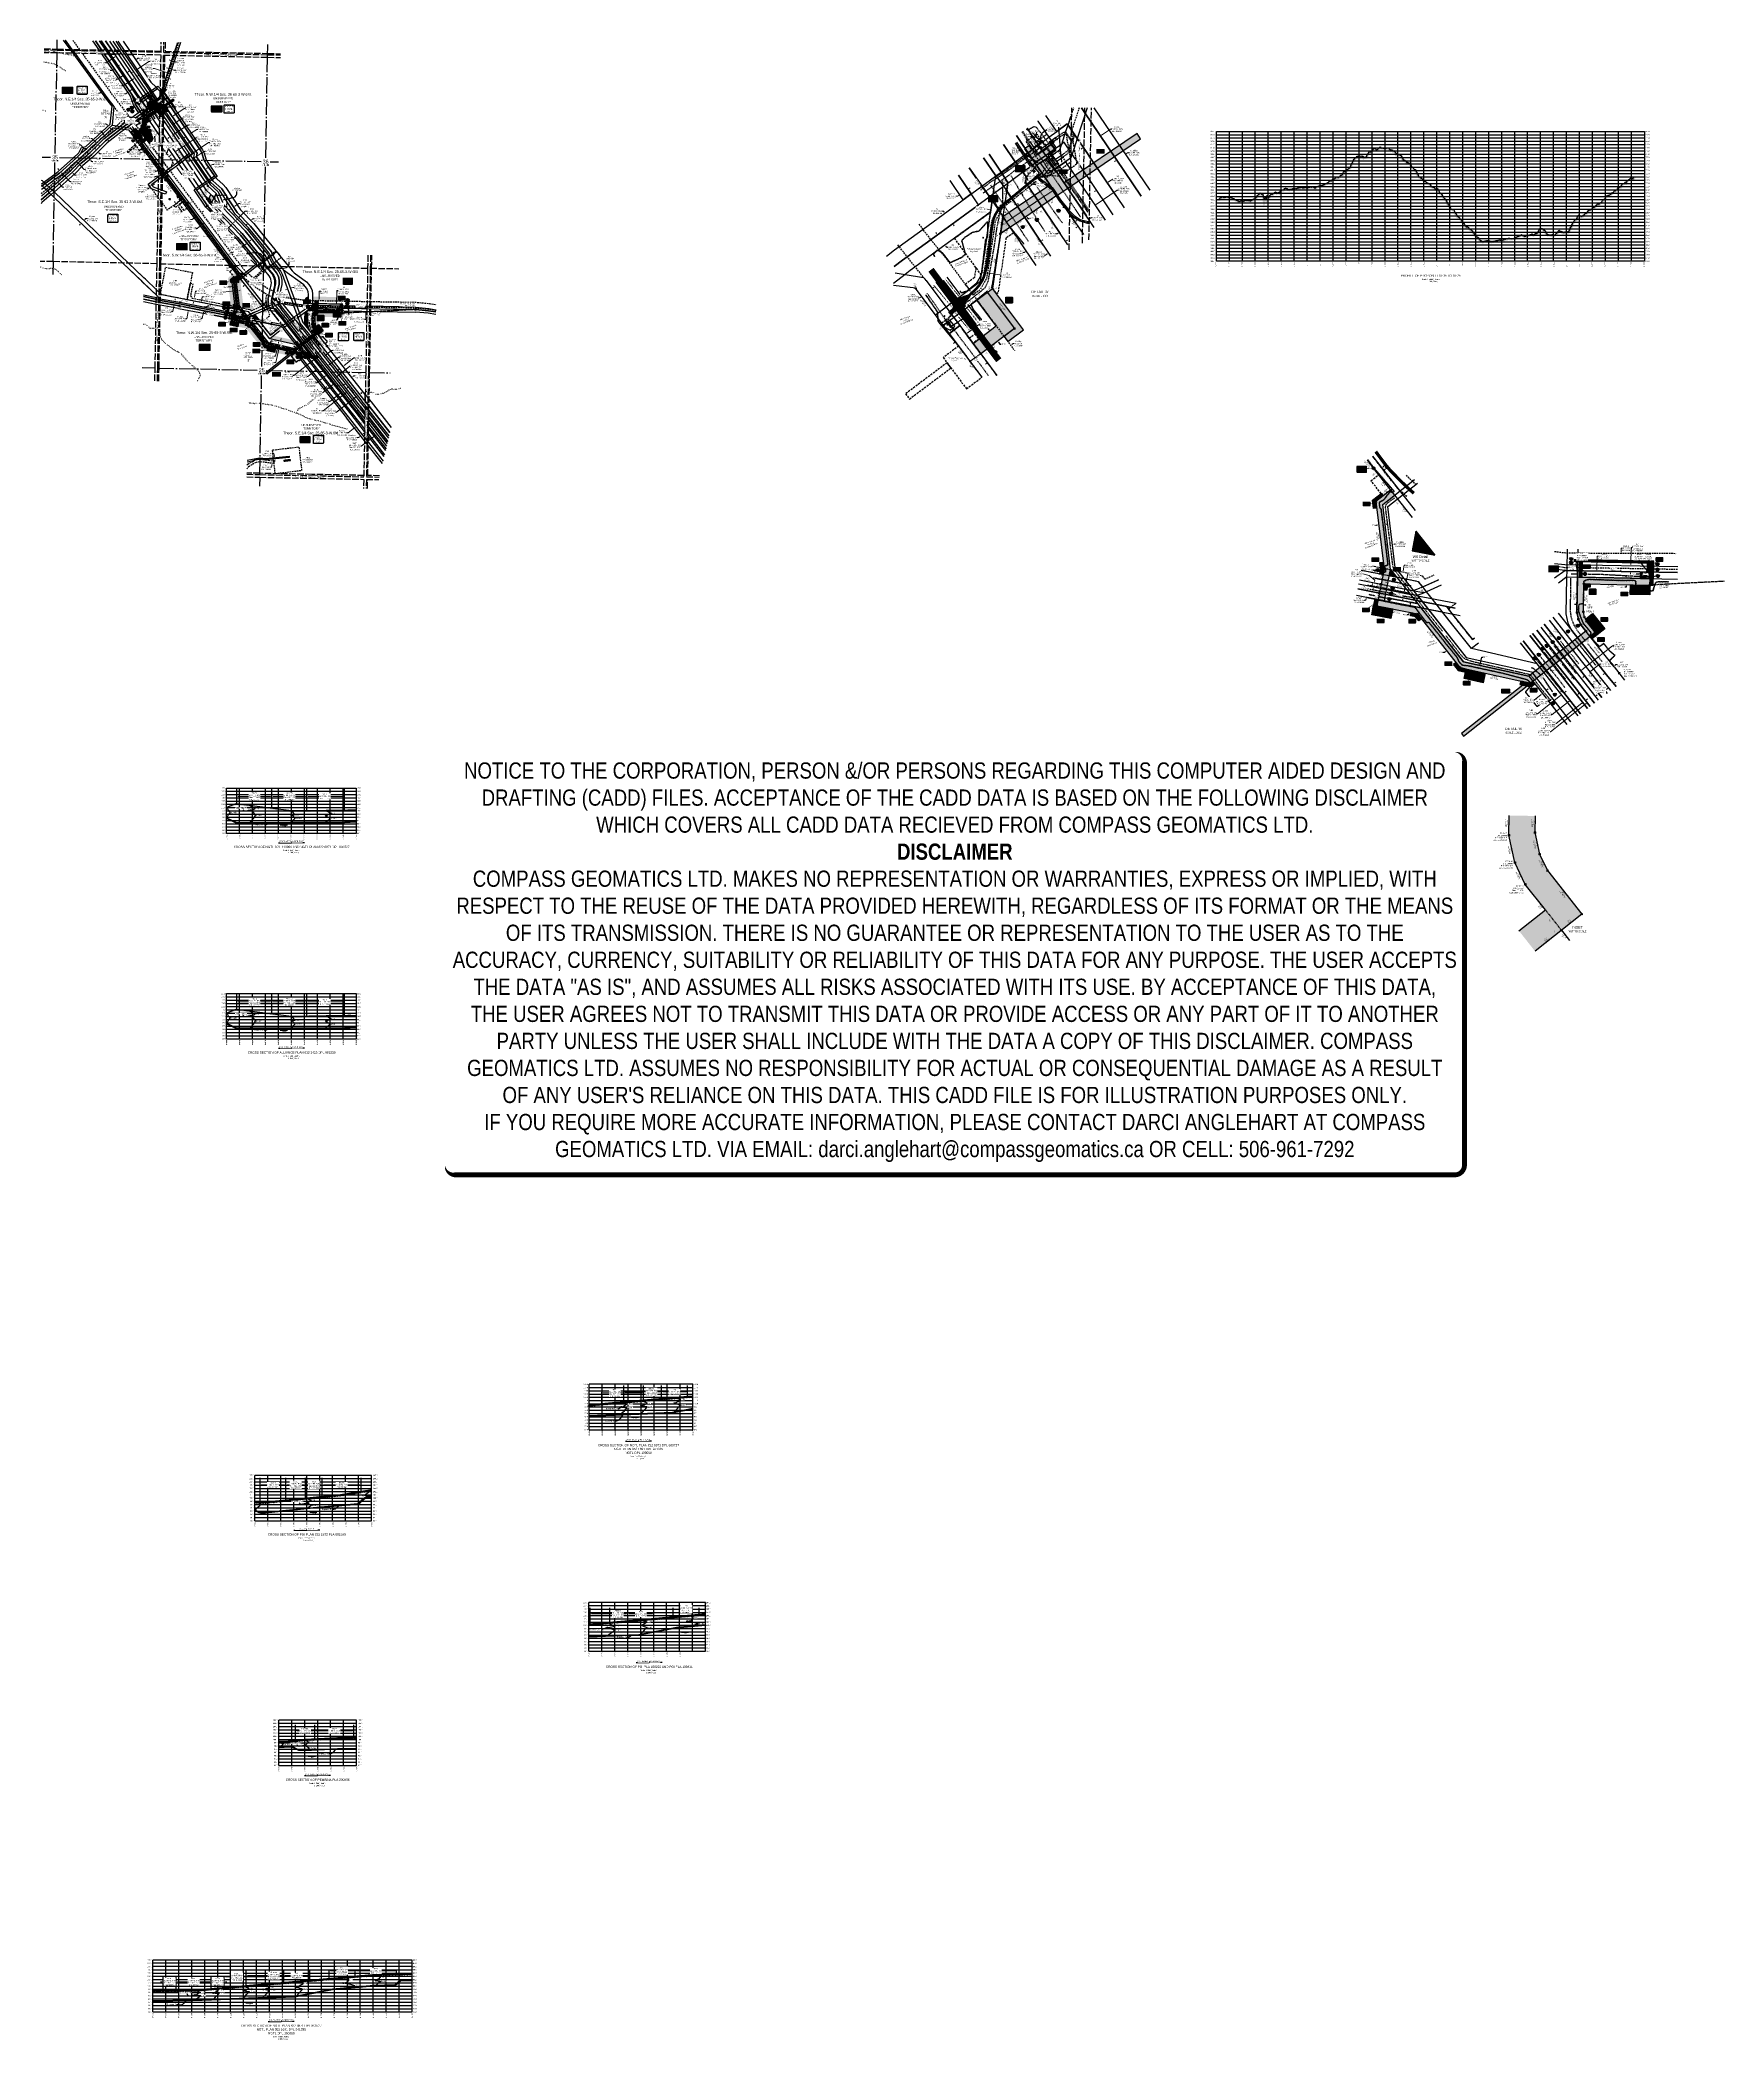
# Model space of a CAD drawing. Extents: x 413456 to 426437, y 6044251 to 6059667.
import ezdxf
from ezdxf.enums import TextEntityAlignment as Align

# ---------------------------------------------------------------- set-up
doc = ezdxf.new("R2018")
doc.units = 0
doc.header["$LTSCALE"] = 5
doc.header["$PDSIZE"] = 0.5
for name, pattern in [('0', [1, 1, 0]), ('foc-ACCESSROAD', [3.75, 2.5, -1.25]), ('foc-QUARTERLINE', [33, 25, -3, 2, -3]), ('foc-TIELINE', [1.875, 1.25, -0.625]), ('foc-TOPO', [1, 0.2, -0.8]), ('foc-TRAV', [1.875, 1.25, -0.625]), ('foc-UNSURVEYED', [12.5, 10, -2.5]), ('foc-WHEELTRACKS', [2, 0.4, -1.6]), ('HIDDEN2', [4.7625, 3.175, -1.5875]), ('UG_PIPE', [1.875, 1.25, -0.625])]:
    doc.linetypes.add(name, pattern=pattern)
doc.layers.get('Defpoints').update_dxf_attribs({"color": 9})
for name, color, linetype in [('10', 1, 'Continuous'), ('35', 37, 'Continuous'), ('40', 2, 'Continuous'), ('9', 3, 'Continuous'), ('AS-CABLE', 224, 'foc-CABLE'), ('AS-FENCE', 48, 'foc-FENCE'), ('AS-OWNER', 7, 'Continuous'), ('AS-PIPE-UG', 44, 'UG_PIPE'), ('AS-PIPE-UG-T', 44, 'Continuous'), ('AS-PIPE-UG_1', 44, 'UG_PIPE'), ('AS-ROADS', 254, 'Continuous'), ('AS-SYMBOL', 7, 'Continuous'), ('C-RW', 13, 'Continuous'), ('C-SYMBOL', 7, 'Continuous'), ('CG-NOTES', 7, 'Continuous'), ('CTW', 7, 'Continuous'), ('DETAIL-T', 7, 'Continuous'), ('F-AR', 190, 'foc-ACCESSROAD'), ('F-RW', 190, 'Continuous'), ('F-WS', 190, 'foc-ACCESSROAD'), ('F-WS-S', 8, 'Continuous'), ('L-BD', 7, 'Continuous'), ('L-BD1', 253, 'Continuous'), ('L-DETAIL-T', 3, 'Continuous'), ('L-MON', 1, 'Continuous'), ('L-MON-T', 1, 'Continuous'), ('L-QSEC', 8, 'foc-QUARTERLINE'), ('L-ROAD-T', 7, 'Continuous'), ('L-SECLBL', 7, 'Continuous'), ('L-TIE', 7, 'foc-TIELINE'), ('L-UNS-T', 3, 'Continuous'), ('L-USEC', 7, 'foc-UNSURVEYED'), ('oil_and_gas_wells_pt', 7, 'Continuous'), ('P-BUFFER-H 100m', 191, 'Continuous'), ('P-BUFFER-H 30m', 51, 'Continuous'), ('P-CROSSINGS', 250, 'Continuous'), ('P-CROSSINGS-GRID', 8, 'Continuous'), ('P-CROSSINGS-GROUND', 48, 'foc-TOPO'), ('P-CROSSINGS-LINE', 3, 'Continuous'), ('P-CROSSINGS-PIPE', 10, 'Continuous'), ('P-CROSSINGS_2', 250, 'Continuous'), ('P-ELEVATION', 7, 'Continuous'), ('P-PROPOSED', 10, 'Continuous'), ('P-PROPOSED-H', 21, 'Continuous'), ('P-TEMP-BLOCKS', 250, 'Continuous'), ('P-TEMP-H', 41, 'Continuous'), ('P-TEMP_WORKSPACE', 46, 'Continuous'), ('P-TRAV', 4, 'foc-TRAV'), ('P-TXT', 4, 'Continuous'), ('P-WORKAREA', 113, 'Continuous'), ('S-T7', 7, 'Continuous'), ('T-BUSH', 110, '0'), ('T-BUSH-T', 110, 'Continuous'), ('T-EXISTING RTF', 220, 'HIDDEN2'), ('T-GENERAL', 48, 'foc-TOPO'), ('T-SLOPE', 48, 'Continuous'), ('T-TIE', 201, 'foc-TIELINE'), ('T-WATER-P3', 160, 'foc-WHEELTRACKS')]:
    doc.layers.add(name, color=color, linetype=linetype)
for name, color, linetype, lineweight in [('AS-GENERAL', 48, 'Continuous', 18), ('C-AR-T', 13, 'Continuous', 9), ('C-RW-T', 13, 'Continuous', 9), ('F-AR-T', 190, 'Continuous', 9), ('F-RW-T', 190, 'Continuous', 9), ('F-WS-T', 190, 'Continuous', 9), ('T-TEXT', 48, 'Continuous', 18), ('T-TIE-T', 201, 'Continuous', 18)]:
    doc.layers.add(name, color=color, linetype=linetype, lineweight=lineweight)
doc.layers.add('AS-PIPE-AG', color=7, linetype='Continuous', true_color=0x7d00fa)
doc.layers.add('P-100m WELL BORE BUFFER', color=7, linetype='Continuous', true_color=0xf5ffd6)
doc.layers.add('DISCLAIMER', color=7, linetype='Continuous', plot=False)
doc.styles.add('140', font='ARIALN.TTF', dxfattribs={"height": 15})
doc.styles.add('175L', font='ARIALN.TTF', dxfattribs={"height": 20})
doc.styles.add('80', font='ARIALN.TTF', dxfattribs={"height": 10})
doc.styles.add('80CG', font='ARIALN.TTF', dxfattribs={"height": 10})
doc.styles.add('80L', font='ARIALN.TTF', dxfattribs={"height": 10})
doc.styles.add('80LS', font='ARIALNI.TTF', dxfattribs={"height": 10})
doc.styles.add('Crossing', font='ARIALN.TTF', dxfattribs={"height": 10})
doc.styles.add('foc-LtypeFont', font='ARIALN.TTF', dxfattribs={"height": 7.35})
doc.styles.add('HRV', font='ARIALN.TTF', dxfattribs={"height": 3})
doc.styles.add('SIMPLEX', font='ARIALN.TTF')
doc.styles.get("Standard").update_dxf_attribs({"font": 'ARIALN.TTF'})
doc.linetypes.add('foc-CABLE', pattern='A,2,-1,["C",foc-LtypeFont,S=0.2,R=0,X=-0.625,Y=-0.75],-1.24,8', length=12.24)
doc.linetypes.add('foc-FENCE', pattern='A,10,-1,["X",foc-LtypeFont,S=0.2,R=0,X=-0.625,Y=-0.75],-1.24', length=12.24)
doc.dimstyles.new('COMPASS', dxfattribs={"dimscale": 5, "dimtxt": 10, "dimasz": 2.5, "dimexe": 0.2, "dimexo": 0.0625, "dimgap": 0.5, "dimtad": 0, "dimtih": 1, "dimtoh": 1, "dimzin": 0, "dimdsep": 46, "dimtxsty": '80', "dimcen": 0.1, "dimse1": 1, "dimse2": 1, "dimclrd": 256, "dimclrt": 256, "dimaunit": 1, "dimadec": 4, "dimazin": 0, "dimtfac": 0.06, "dimtofl": 0, "dimtmove": 0, "dimatfit": 1, "dimfxl": 0.2, "dimtolj": 1, "dimtzin": 0, "dimlwd": -1, "dimarcsym": 0})
doc.dimstyles.new('Compass 5 000', dxfattribs={"dimscale": 5, "dimtxt": 9, "dimasz": 2, "dimexe": 0.2, "dimexo": 0.0625, "dimgap": 0.5, "dimtad": 0, "dimtih": 1, "dimtoh": 1, "dimzin": 0, "dimdsep": 46, "dimtxsty": '80CG', "dimcen": 0.1, "dimse1": 1, "dimse2": 1, "dimclrd": 256, "dimclrt": 256, "dimaunit": 1, "dimadec": 4, "dimazin": 0, "dimtfac": 0.06, "dimtofl": 0, "dimtmove": 0, "dimatfit": 1, "dimfxl": 0.2, "dimtolj": 1, "dimtzin": 0, "dimlwd": -1, "dimarcsym": 0})

# ---------------------------------------------------------------- blocks, each defined once
blk = doc.blocks.new('L-SECLBL')
at = {"layer": '9', "color": 7}
for p, q in [((-5, -28), (-12, -28)), ((21, -28), (13, -28))]:
    blk.add_line(p, q, dxfattribs=at)
at = {"layer": '10', "color": 2, "style": 'SIMPLEX'}
blk.add_attdef('SEC', text='', height=30, dxfattribs=at).set_placement((0, 0), align=Align.MIDDLE)
at = {"layer": '10', "color": 5, "style": '80L'}
blk.add_attdef('TWP', text='', height=9.5, dxfattribs=at).set_placement((-14, -27), align=Align.MIDDLE_RIGHT)
blk.add_attdef('RGE', text='', height=9.5, dxfattribs=at).set_placement((4, -27), align=Align.MIDDLE_CENTER)
blk.add_attdef('MER', text='', height=9.5, dxfattribs=at).set_placement((23, -27), align=Align.MIDDLE_LEFT)
blk = doc.blocks.new('xing2')
h = blk.add_hatch(color=50)
h.dxf.hatch_style = 1
edge = h.paths.add_edge_path()
edge.add_ellipse((0, 0), major_axis=(-12.5, 0), ratio=0.816297, start_angle=0, end_angle=360)
h = blk.add_hatch(color=250)
h.dxf.hatch_style = 1
edge = h.paths.add_edge_path()
edge.add_ellipse((0, -2), major_axis=(-12.5, 0), ratio=0.816297, start_angle=0, end_angle=180)
edge.add_line((12, -2), (12, 0))
edge.add_ellipse((0, 0), major_axis=(-12.5, 0), ratio=0.816297, start_angle=0, end_angle=180, ccw=False)
edge.add_line((-12, 0), (-12, -2))
at = {"color": 250}
blk.add_ellipse((0, 0), major_axis=(-12.5, 0), ratio=0.816297, dxfattribs=at)
blk.add_ellipse((0, -2), major_axis=(-12.5, 0), ratio=0.816297, start_param=0, end_param=3.141593, dxfattribs=at)
at = {"color": 250, "style": 'Crossing'}
blk.add_attdef('CROSSING', text='', height=9, dxfattribs=at).set_placement((0, 0), align=Align.MIDDLE_CENTER)
at = {"color": 250, "style": 'Crossing', "flags": 1}
for tag, p in [('DESCRIPTION', (0, -26)), ('LOCATION', (0, -39)), ('DWG_REF', (0, -53)), ('OWNER', (0, -12))]:
    blk.add_attdef(tag, text='', height=9, dxfattribs=at).set_placement(p, align=Align.MIDDLE_CENTER)
blk = doc.blocks.new('Temp_Area_Small_Pink')
at = {"true_color": 0xff8aff}
h = blk.add_hatch(color=211, dxfattribs=at)
h.dxf.hatch_style = 1
h.paths.add_polyline_path([(-17, -9), (16, -9), (16, 9), (-17, 9)])
at = {"color": 250}
for points in [[(-17, -10), (16, -10), (16, 9), (-17, 9)], [(-17, -10), (17, -10), (17, 9), (-17, 9)]]:
    blk.add_lwpolyline(points, close=True, dxfattribs=at)
at = {"color": 250, "style": '80L'}
blk.add_attdef('TEMPORARY', text='', height=9, dxfattribs=at).set_placement((0, 0), align=Align.MIDDLE_CENTER)
blk = doc.blocks.new('HRV')
blk.add_lwpolyline([(-35, 32), (37, 32), (37, -26, -0.414214), (32, -31), (-40, -31), (-40, 27, -0.414214)], format="xyb", close=True)
at = {"const_width": 5, "flags": 128}
blk.add_lwpolyline([(-35, -33), (32, -33, 0.414214), (40, -26), (40, 27)], format="xyb", dxfattribs=at)
at = {"style": '80L'}
blk.add_text('SUBJECT TO', height=9.5, dxfattribs=at).set_placement((-2, 13), align=Align.BOTTOM_CENTER)
blk.add_attdef('(N.W.1/4 00)', text='', height=7.12, dxfattribs=at).set_placement((-2, -24), align=Align.BOTTOM_CENTER)
at = {"layer": 'CTW', "color": 3, "style": 'HRV'}
blk.add_text('HRV', height=15, dxfattribs=at).set_placement((-11, 0), align=Align.MIDDLE_CENTER)
blk.add_attdef('0', text='', height=15, dxfattribs=at).set_placement((18, 0), align=Align.MIDDLE_CENTER)
blk = doc.blocks.new('*U64')
h = blk.add_hatch(color=254)
edge = h.paths.add_edge_path()
edge.add_line((-34, -28), (34, -28))
edge.add_arc((34, -22), 6, 270, 360)
edge.add_line((40, -22), (40, 21))
edge.add_arc((34, 21), 6, 0, 90)
edge.add_line((34, 27), (-34, 27))
edge.add_arc((-34, 21), 6, 90, 180)
edge.add_line((-40, 21), (-40, -22))
edge.add_arc((-34, -22), 6, 180, 270)
at = {"color": 1, "flags": 128}
blk.add_lwpolyline([(-34, -28, 3, 3, 0), (34, -28, 3, 3, 0.414214), (40, -22, 3, 3, 0), (40, 21, 3, 0, 0.414214), (34, 27, 0, 0, 0), (-34, 27, 0, 0, 0.414214), (-40, 21, 0, 0, 0), (-40, -22, 0, 3, 0.414214)], format="xyseb", close=True, dxfattribs=at)
blk.add_lwpolyline([(76, -137, 0, 10, 0), (0, 0, 5, 5, 0)], format="xyseb", dxfattribs=at)
at = {"color": 1, "lineweight": 30, "flags": 104}
blk.add_attdef('ENTER_TEXT', text='', height=10, dxfattribs=at).set_placement((-1, 0), align=Align.MIDDLE_CENTER)
blk = doc.blocks.new('*U65')
h = blk.add_hatch(color=254)
edge = h.paths.add_edge_path()
edge.add_line((-34, -28), (34, -28))
edge.add_arc((34, -22), 6, 270, 360)
edge.add_line((40, -22), (40, 21))
edge.add_arc((34, 21), 6, 0, 90)
edge.add_line((34, 27), (-34, 27))
edge.add_arc((-34, 21), 6, 90, 180)
edge.add_line((-40, 21), (-40, -22))
edge.add_arc((-34, -22), 6, 180, 270)
at = {"color": 1, "flags": 128}
blk.add_lwpolyline([(-34, -28, 3, 3, 0), (34, -28, 3, 3, 0.414214), (40, -22, 3, 3, 0), (40, 21, 3, 0, 0.414214), (34, 27, 0, 0, 0), (-34, 27, 0, 0, 0.414214), (-40, 21, 0, 0, 0), (-40, -22, 0, 3, 0.414214)], format="xyseb", close=True, dxfattribs=at)
blk.add_lwpolyline([(46, -61, 0, 10, 0), (0, 0, 5, 5, 0)], format="xyseb", dxfattribs=at)
at = {"color": 1, "lineweight": 30, "flags": 104}
blk.add_attdef('ENTER_TEXT', text='', height=10, dxfattribs=at).set_placement((-1, 0), align=Align.MIDDLE_CENTER)
blk = doc.blocks.new('*U66')
h = blk.add_hatch(color=254)
edge = h.paths.add_edge_path()
edge.add_line((-34, -28), (34, -28))
edge.add_arc((34, -22), 6, 270, 360)
edge.add_line((40, -22), (40, 21))
edge.add_arc((34, 21), 6, 0, 90)
edge.add_line((34, 27), (-34, 27))
edge.add_arc((-34, 21), 6, 90, 180)
edge.add_line((-40, 21), (-40, -22))
edge.add_arc((-34, -22), 6, 180, 270)
at = {"color": 1, "flags": 128}
blk.add_lwpolyline([(-34, -28, 3, 3, 0), (34, -28, 3, 3, 0.414214), (40, -22, 3, 3, 0), (40, 21, 3, 0, 0.414214), (34, 27, 0, 0, 0), (-34, 27, 0, 0, 0.414214), (-40, 21, 0, 0, 0), (-40, -22, 0, 3, 0.414214)], format="xyseb", close=True, dxfattribs=at)
blk.add_lwpolyline([(92, 7, 0, 10, 0), (0, 0, 5, 5, 0)], format="xyseb", dxfattribs=at)
at = {"color": 1, "lineweight": 30, "flags": 104}
blk.add_attdef('ENTER_TEXT', text='', height=10, dxfattribs=at).set_placement((-1, 0), align=Align.MIDDLE_CENTER)
blk = doc.blocks.new('*U67')
h = blk.add_hatch(color=254)
edge = h.paths.add_edge_path()
edge.add_line((-34, -28), (34, -28))
edge.add_arc((34, -22), 6, 270, 360)
edge.add_line((40, -22), (40, 21))
edge.add_arc((34, 21), 6, 0, 90)
edge.add_line((34, 27), (-34, 27))
edge.add_arc((-34, 21), 6, 90, 180)
edge.add_line((-40, 21), (-40, -22))
edge.add_arc((-34, -22), 6, 180, 270)
at = {"color": 1, "flags": 128}
blk.add_lwpolyline([(-34, -28, 3, 3, 0), (34, -28, 3, 3, 0.414214), (40, -22, 3, 3, 0), (40, 21, 3, 0, 0.414214), (34, 27, 0, 0, 0), (-34, 27, 0, 0, 0.414214), (-40, 21, 0, 0, 0), (-40, -22, 0, 3, 0.414214)], format="xyseb", close=True, dxfattribs=at)
blk.add_lwpolyline([(86, -14, 0, 10, 0), (0, 0, 5, 5, 0)], format="xyseb", dxfattribs=at)
at = {"color": 1, "lineweight": 30, "flags": 104}
blk.add_attdef('ENTER_TEXT', text='', height=10, dxfattribs=at).set_placement((-1, 0), align=Align.MIDDLE_CENTER)
blk = doc.blocks.new('*U68')
at = {"true_color": 0xff8aff}
h = blk.add_hatch(color=211, dxfattribs=at)
edge = h.paths.add_edge_path()
edge.add_line((-24, -18), (24, -18))
edge.add_arc((24, -12), 6, 270, 360)
edge.add_line((30, -12), (30, 12))
edge.add_arc((24, 12), 6, 0, 90)
edge.add_line((24, 18), (-24, 18))
edge.add_arc((-24, 12), 6, 90, 180)
edge.add_line((-30, 12), (-30, -12))
edge.add_arc((-24, -12), 6, 180, 270)
at = {"color": 250, "flags": 128}
blk.add_lwpolyline([(-24, -18, 3, 3, 0), (24, -18, 3, 3, 0.414214), (30, -12, 3, 3, 0), (30, 12, 3, 0, 0.414214), (24, 18, 0, 0, 0), (-24, 18, 0, 0, 0.414214), (-30, 12, 0, 0, 0), (-30, -12, 0, 3, 0.414214)], format="xyseb", close=True, dxfattribs=at)
at = {"flags": 128}
blk.add_lwpolyline([(107, 9, 0, 7.5, 0), (0, 0, 0, 0, 0)], format="xyseb", dxfattribs=at)
at = {"color": 250, "lineweight": 30, "flags": 104}
blk.add_attdef('TEMP_AREA_W1', text='', height=12, dxfattribs=at).set_placement((0, 8), align=Align.MIDDLE_CENTER)
blk.add_attdef('ENTER_TEXT', text='', height=9, dxfattribs=at).set_placement((0, -4), align=Align.TOP_CENTER)
blk = doc.blocks.new('*U69')
at = {"true_color": 0xff8aff}
h = blk.add_hatch(color=211, dxfattribs=at)
edge = h.paths.add_edge_path()
edge.add_line((-24, -18), (24, -18))
edge.add_arc((24, -12), 6, 270, 360)
edge.add_line((30, -12), (30, 12))
edge.add_arc((24, 12), 6, 0, 90)
edge.add_line((24, 18), (-24, 18))
edge.add_arc((-24, 12), 6, 90, 180)
edge.add_line((-30, 12), (-30, -12))
edge.add_arc((-24, -12), 6, 180, 270)
at = {"color": 250, "flags": 128}
blk.add_lwpolyline([(-24, -18, 3, 3, 0), (24, -18, 3, 3, 0.414214), (30, -12, 3, 3, 0), (30, 12, 3, 0, 0.414214), (24, 18, 0, 0, 0), (-24, 18, 0, 0, 0.414214), (-30, 12, 0, 0, 0), (-30, -12, 0, 3, 0.414214)], format="xyseb", close=True, dxfattribs=at)
at = {"flags": 128}
blk.add_lwpolyline([(-15, 55, 0, 7.5, 0), (0, 0, 0, 0, 0)], format="xyseb", dxfattribs=at)
at = {"color": 250, "lineweight": 30, "flags": 104}
blk.add_attdef('TEMP_AREA_W1', text='', height=12, dxfattribs=at).set_placement((0, 8), align=Align.MIDDLE_CENTER)
blk.add_attdef('ENTER_TEXT', text='', height=9, dxfattribs=at).set_placement((0, -4), align=Align.TOP_CENTER)
blk = doc.blocks.new('*U70')
at = {"true_color": 0xff8aff}
h = blk.add_hatch(color=211, dxfattribs=at)
edge = h.paths.add_edge_path()
edge.add_line((-24, -18), (24, -18))
edge.add_arc((24, -12), 6, 270, 360)
edge.add_line((30, -12), (30, 12))
edge.add_arc((24, 12), 6, 0, 90)
edge.add_line((24, 18), (-24, 18))
edge.add_arc((-24, 12), 6, 90, 180)
edge.add_line((-30, 12), (-30, -12))
edge.add_arc((-24, -12), 6, 180, 270)
at = {"color": 250, "flags": 128}
blk.add_lwpolyline([(-24, -18, 3, 3, 0), (24, -18, 3, 3, 0.414214), (30, -12, 3, 3, 0), (30, 12, 3, 0, 0.414214), (24, 18, 0, 0, 0), (-24, 18, 0, 0, 0.414214), (-30, 12, 0, 0, 0), (-30, -12, 0, 3, 0.414214)], format="xyseb", close=True, dxfattribs=at)
at = {"flags": 128}
blk.add_lwpolyline([(61, -20, 0, 7.5, 0), (0, 0, 0, 0, 0)], format="xyseb", dxfattribs=at)
at = {"color": 250, "lineweight": 30, "flags": 104}
blk.add_attdef('TEMP_AREA_W1', text='', height=12, dxfattribs=at).set_placement((0, 8), align=Align.MIDDLE_CENTER)
blk.add_attdef('ENTER_TEXT', text='', height=9, dxfattribs=at).set_placement((0, -4), align=Align.TOP_CENTER)
blk = doc.blocks.new('*U71')
at = {"true_color": 0xff8aff}
h = blk.add_hatch(color=211, dxfattribs=at)
edge = h.paths.add_edge_path()
edge.add_line((-24, -18), (24, -18))
edge.add_arc((24, -12), 6, 270, 360)
edge.add_line((30, -12), (30, 12))
edge.add_arc((24, 12), 6, 0, 90)
edge.add_line((24, 18), (-24, 18))
edge.add_arc((-24, 12), 6, 90, 180)
edge.add_line((-30, 12), (-30, -12))
edge.add_arc((-24, -12), 6, 180, 270)
at = {"color": 250, "flags": 128}
blk.add_lwpolyline([(-24, -18, 3, 3, 0), (24, -18, 3, 3, 0.414214), (30, -12, 3, 3, 0), (30, 12, 3, 0, 0.414214), (24, 18, 0, 0, 0), (-24, 18, 0, 0, 0.414214), (-30, 12, 0, 0, 0), (-30, -12, 0, 3, 0.414214)], format="xyseb", close=True, dxfattribs=at)
at = {"flags": 128}
blk.add_lwpolyline([(-14, -2, 0, 7.5, 0), (0, 0, 0, 0, 0)], format="xyseb", dxfattribs=at)
at = {"color": 250, "lineweight": 30, "flags": 104}
blk.add_attdef('TEMP_AREA_W1', text='', height=12, dxfattribs=at).set_placement((0, 8), align=Align.MIDDLE_CENTER)
blk.add_attdef('ENTER_TEXT', text='', height=9, dxfattribs=at).set_placement((0, -4), align=Align.TOP_CENTER)
blk = doc.blocks.new('*U310')
at = {"true_color": 0xff8aff}
h = blk.add_hatch(color=211, dxfattribs=at)
edge = h.paths.add_edge_path()
edge.add_line((-24, -18), (24, -18))
edge.add_arc((24, -12), 6, 270, 360)
edge.add_line((30, -12), (30, 12))
edge.add_arc((24, 12), 6, 0, 90)
edge.add_line((24, 18), (-24, 18))
edge.add_arc((-24, 12), 6, 90, 180)
edge.add_line((-30, 12), (-30, -12))
edge.add_arc((-24, -12), 6, 180, 270)
at = {"color": 250, "flags": 128}
blk.add_lwpolyline([(-24, -18, 3, 3, 0), (24, -18, 3, 3, 0.414214), (30, -12, 3, 3, 0), (30, 12, 3, 0, 0.414214), (24, 18, 0, 0, 0), (-24, 18, 0, 0, 0.414214), (-30, 12, 0, 0, 0), (-30, -12, 0, 3, 0.414214)], format="xyseb", close=True, dxfattribs=at)
at = {"flags": 128}
blk.add_lwpolyline([(42, 45, 0, 7.5, 0), (0, 0, 0, 0, 0)], format="xyseb", dxfattribs=at)
at = {"color": 250, "lineweight": 30, "flags": 104}
blk.add_attdef('TEMP_AREA_W1', text='', height=12, dxfattribs=at).set_placement((0, 8), align=Align.MIDDLE_CENTER)
blk.add_attdef('ENTER_TEXT', text='', height=9, dxfattribs=at).set_placement((0, -4), align=Align.TOP_CENTER)
blk = doc.blocks.new('*U73')
at = {"true_color": 0xff8aff}
h = blk.add_hatch(color=211, dxfattribs=at)
edge = h.paths.add_edge_path()
edge.add_line((-24, -18), (24, -18))
edge.add_arc((24, -12), 6, 270, 360)
edge.add_line((30, -12), (30, 12))
edge.add_arc((24, 12), 6, 0, 90)
edge.add_line((24, 18), (-24, 18))
edge.add_arc((-24, 12), 6, 90, 180)
edge.add_line((-30, 12), (-30, -12))
edge.add_arc((-24, -12), 6, 180, 270)
at = {"color": 250, "flags": 128}
blk.add_lwpolyline([(-24, -18, 3, 3, 0), (24, -18, 3, 3, 0.414214), (30, -12, 3, 3, 0), (30, 12, 3, 0, 0.414214), (24, 18, 0, 0, 0), (-24, 18, 0, 0, 0.414214), (-30, 12, 0, 0, 0), (-30, -12, 0, 3, 0.414214)], format="xyseb", close=True, dxfattribs=at)
at = {"flags": 128}
blk.add_lwpolyline([(74, 26, 0, 7.5, 0), (0, 0, 0, 0, 0)], format="xyseb", dxfattribs=at)
at = {"color": 250, "lineweight": 30, "flags": 104}
blk.add_attdef('TEMP_AREA_W1', text='', height=12, dxfattribs=at).set_placement((0, 8), align=Align.MIDDLE_CENTER)
blk.add_attdef('ENTER_TEXT', text='', height=9, dxfattribs=at).set_placement((0, -4), align=Align.TOP_CENTER)
blk = doc.blocks.new('*U72')
at = {"true_color": 0xff8aff}
h = blk.add_hatch(color=211, dxfattribs=at)
edge = h.paths.add_edge_path()
edge.add_line((-24, -18), (24, -18))
edge.add_arc((24, -12), 6, 270, 360)
edge.add_line((30, -12), (30, 12))
edge.add_arc((24, 12), 6, 0, 90)
edge.add_line((24, 18), (-24, 18))
edge.add_arc((-24, 12), 6, 90, 180)
edge.add_line((-30, 12), (-30, -12))
edge.add_arc((-24, -12), 6, 180, 270)
at = {"color": 250, "flags": 128}
blk.add_lwpolyline([(-24, -18, 3, 3, 0), (24, -18, 3, 3, 0.414214), (30, -12, 3, 3, 0), (30, 12, 3, 0, 0.414214), (24, 18, 0, 0, 0), (-24, 18, 0, 0, 0.414214), (-30, 12, 0, 0, 0), (-30, -12, 0, 3, 0.414214)], format="xyseb", close=True, dxfattribs=at)
at = {"flags": 128}
blk.add_lwpolyline([(9, 10, 0, 7.5, 0), (0, 0, 0, 0, 0)], format="xyseb", dxfattribs=at)
at = {"color": 250, "lineweight": 30, "flags": 104}
blk.add_attdef('TEMP_AREA_W1', text='', height=12, dxfattribs=at).set_placement((0, 8), align=Align.MIDDLE_CENTER)
blk.add_attdef('ENTER_TEXT', text='', height=9, dxfattribs=at).set_placement((0, -4), align=Align.TOP_CENTER)
blk = doc.blocks.new('*U252')
at = {"true_color": 0xff8aff}
h = blk.add_hatch(color=211, dxfattribs=at)
edge = h.paths.add_edge_path()
edge.add_line((-24, -18), (24, -18))
edge.add_arc((24, -12), 6, 270, 360)
edge.add_line((30, -12), (30, 12))
edge.add_arc((24, 12), 6, 0, 90)
edge.add_line((24, 18), (-24, 18))
edge.add_arc((-24, 12), 6, 90, 180)
edge.add_line((-30, 12), (-30, -12))
edge.add_arc((-24, -12), 6, 180, 270)
at = {"flags": 128}
blk.add_lwpolyline([(-78, 12, 0, 7.5, 0), (0, 0, 0, 0, 0)], format="xyseb", dxfattribs=at)
at = {"color": 250, "flags": 128}
blk.add_lwpolyline([(-24, -18, 3, 3, 0), (24, -18, 3, 3, 0.414214), (30, -12, 3, 3, 0), (30, 12, 3, 0, 0.414214), (24, 18, 0, 0, 0), (-24, 18, 0, 0, 0.414214), (-30, 12, 0, 0, 0), (-30, -12, 0, 3, 0.414214)], format="xyseb", close=True, dxfattribs=at)
at = {"color": 250, "lineweight": 30, "flags": 104}
blk.add_attdef('TEMP_AREA_W1', text='', height=12, dxfattribs=at).set_placement((0, 8), align=Align.MIDDLE_CENTER)
blk.add_attdef('ENTER_TEXT', text='', height=9, dxfattribs=at).set_placement((0, -4), align=Align.TOP_CENTER)
blk = doc.blocks.new('*U293')
at = {"true_color": 0xff8aff}
h = blk.add_hatch(color=211, dxfattribs=at)
edge = h.paths.add_edge_path()
edge.add_line((-24, -31), (24, -31))
edge.add_arc((24, -25), 6, 270, 360)
edge.add_line((30, -25), (30, 12))
edge.add_arc((24, 12), 6, 0, 90)
edge.add_line((24, 18), (-24, 18))
edge.add_arc((-24, 12), 6, 90, 180)
edge.add_line((-30, 12), (-30, -25))
edge.add_arc((-24, -25), 6, 180, 270)
at = {"color": 250, "flags": 128}
blk.add_lwpolyline([(-24, -31, 3, 3, 0), (24, -31, 3, 3, 0.414214), (30, -25, 3, 3, 0), (30, 12, 3, 0, 0.414214), (24, 18, 0, 0, 0), (-24, 18, 0, 0, 0.414214), (-30, 12, 0, 0, 0), (-30, -25, 0, 3, 0.414214)], format="xyseb", close=True, dxfattribs=at)
at = {"flags": 128}
blk.add_lwpolyline([(9, 10, 0, 7.5, 0), (0, 0, 0, 0, 0)], format="xyseb", dxfattribs=at)
at = {"color": 250, "lineweight": 30, "flags": 104}
blk.add_attdef('TEMP_AREA_W1', text='', height=12, dxfattribs=at).set_placement((0, 8), align=Align.MIDDLE_CENTER)
blk.add_attdef('ENTER_TEXT', text='', height=9, dxfattribs=at).set_placement((0, -4), align=Align.TOP_CENTER)
blk = doc.blocks.new('*U75')
at = {"true_color": 0xff8aff}
h = blk.add_hatch(color=211, dxfattribs=at)
edge = h.paths.add_edge_path()
edge.add_line((-24, -18), (24, -18))
edge.add_arc((24, -12), 6, 270, 360)
edge.add_line((30, -12), (30, 12))
edge.add_arc((24, 12), 6, 0, 90)
edge.add_line((24, 18), (-24, 18))
edge.add_arc((-24, 12), 6, 90, 180)
edge.add_line((-30, 12), (-30, -12))
edge.add_arc((-24, -12), 6, 180, 270)
at = {"color": 250, "flags": 128}
blk.add_lwpolyline([(-24, -18, 3, 3, 0), (24, -18, 3, 3, 0.414214), (30, -12, 3, 3, 0), (30, 12, 3, 0, 0.414214), (24, 18, 0, 0, 0), (-24, 18, 0, 0, 0.414214), (-30, 12, 0, 0, 0), (-30, -12, 0, 3, 0.414214)], format="xyseb", close=True, dxfattribs=at)
at = {"flags": 128}
blk.add_lwpolyline([(62, 8, 0, 7.5, 0), (0, 0, 0, 0, 0)], format="xyseb", dxfattribs=at)
at = {"color": 250, "lineweight": 30, "flags": 104}
blk.add_attdef('TEMP_AREA_W1', text='', height=12, dxfattribs=at).set_placement((0, 8), align=Align.MIDDLE_CENTER)
blk.add_attdef('ENTER_TEXT', text='', height=9, dxfattribs=at).set_placement((0, -4), align=Align.TOP_CENTER)
blk = doc.blocks.new('*U76')
at = {"true_color": 0xff8aff}
h = blk.add_hatch(color=211, dxfattribs=at)
edge = h.paths.add_edge_path()
edge.add_line((-26, -32), (26, -32))
edge.add_arc((26, -26), 6, 270, 360)
edge.add_line((32, -26), (32, 12))
edge.add_arc((26, 12), 6, 0, 90)
edge.add_line((26, 18), (-26, 18))
edge.add_arc((-26, 12), 6, 90, 180)
edge.add_line((-32, 12), (-32, -26))
edge.add_arc((-26, -26), 6, 180, 270)
at = {"color": 250, "flags": 128}
blk.add_lwpolyline([(-26, -32, 3, 3, 0), (26, -32, 3, 3, 0.414214), (32, -26, 3, 3, 0), (32, 12, 3, 0, 0.414214), (26, 18, 0, 0, 0), (-26, 18, 0, 0, 0.414214), (-32, 12, 0, 0, 0), (-32, -26, 0, 3, 0.414214)], format="xyseb", close=True, dxfattribs=at)
at = {"flags": 128}
blk.add_lwpolyline([(-10, 2, 0, 7.5, 0), (0, 0, 0, 0, 0)], format="xyseb", dxfattribs=at)
at = {"color": 250, "lineweight": 30, "flags": 104}
blk.add_attdef('TEMP_AREA_W1', text='', height=12, dxfattribs=at).set_placement((0, 8), align=Align.MIDDLE_CENTER)
blk.add_attdef('ENTER_TEXT', text='', height=9, dxfattribs=at).set_placement((0, -4), align=Align.TOP_CENTER)
blk = doc.blocks.new('*U79')
at = {"true_color": 0xff8aff}
h = blk.add_hatch(color=211, dxfattribs=at)
edge = h.paths.add_edge_path()
edge.add_line((-24, -18), (24, -18))
edge.add_arc((24, -12), 6, 270, 360)
edge.add_line((30, -12), (30, 12))
edge.add_arc((24, 12), 6, 0, 90)
edge.add_line((24, 18), (-24, 18))
edge.add_arc((-24, 12), 6, 90, 180)
edge.add_line((-30, 12), (-30, -12))
edge.add_arc((-24, -12), 6, 180, 270)
at = {"color": 250, "flags": 128}
blk.add_lwpolyline([(-24, -18, 3, 3, 0), (24, -18, 3, 3, 0.414214), (30, -12, 3, 3, 0), (30, 12, 3, 0, 0.414214), (24, 18, 0, 0, 0), (-24, 18, 0, 0, 0.414214), (-30, 12, 0, 0, 0), (-30, -12, 0, 3, 0.414214)], format="xyseb", close=True, dxfattribs=at)
at = {"flags": 128}
blk.add_lwpolyline([(5, -6, 0, 7.5, 0), (0, 0, 0, 0, 0)], format="xyseb", dxfattribs=at)
at = {"color": 250, "lineweight": 30, "flags": 104}
blk.add_attdef('TEMP_AREA_W1', text='', height=12, dxfattribs=at).set_placement((0, 8), align=Align.MIDDLE_CENTER)
blk.add_attdef('ENTER_TEXT', text='', height=9, dxfattribs=at).set_placement((0, -4), align=Align.TOP_CENTER)
blk = doc.blocks.new('*U80')
at = {"true_color": 0xff8aff}
h = blk.add_hatch(color=211, dxfattribs=at)
edge = h.paths.add_edge_path()
edge.add_line((-24, -18), (24, -18))
edge.add_arc((24, -12), 6, 270, 360)
edge.add_line((30, -12), (30, 12))
edge.add_arc((24, 12), 6, 0, 90)
edge.add_line((24, 18), (-24, 18))
edge.add_arc((-24, 12), 6, 90, 180)
edge.add_line((-30, 12), (-30, -12))
edge.add_arc((-24, -12), 6, 180, 270)
at = {"color": 250, "flags": 128}
blk.add_lwpolyline([(-24, -18, 3, 3, 0), (24, -18, 3, 3, 0.414214), (30, -12, 3, 3, 0), (30, 12, 3, 0, 0.414214), (24, 18, 0, 0, 0), (-24, 18, 0, 0, 0.414214), (-30, 12, 0, 0, 0), (-30, -12, 0, 3, 0.414214)], format="xyseb", close=True, dxfattribs=at)
at = {"flags": 128}
blk.add_lwpolyline([(-14, 10, 0, 7.5, 0), (0, 0, 0, 0, 0)], format="xyseb", dxfattribs=at)
at = {"color": 250, "lineweight": 30, "flags": 104}
blk.add_attdef('TEMP_AREA_W1', text='', height=12, dxfattribs=at).set_placement((0, 8), align=Align.MIDDLE_CENTER)
blk.add_attdef('ENTER_TEXT', text='', height=9, dxfattribs=at).set_placement((0, -4), align=Align.TOP_CENTER)
blk = doc.blocks.new('*U81')
at = {"true_color": 0xff8aff}
h = blk.add_hatch(color=211, dxfattribs=at)
edge = h.paths.add_edge_path()
edge.add_line((-29, -18), (29, -18))
edge.add_arc((29, -12), 6, 270, 360)
edge.add_line((35, -12), (35, 12))
edge.add_arc((29, 12), 6, 0, 90)
edge.add_line((29, 18), (-29, 18))
edge.add_arc((-29, 12), 6, 90, 180)
edge.add_line((-35, 12), (-35, -12))
edge.add_arc((-29, -12), 6, 180, 270)
at = {"color": 250, "flags": 128}
blk.add_lwpolyline([(-29, -18, 3, 3, 0), (29, -18, 3, 3, 0.414214), (35, -12, 3, 3, 0), (35, 12, 3, 0, 0.414214), (29, 18, 0, 0, 0), (-29, 18, 0, 0, 0.414214), (-35, 12, 0, 0, 0), (-35, -12, 0, 3, 0.414214)], format="xyseb", close=True, dxfattribs=at)
at = {"flags": 128}
blk.add_lwpolyline([(-7, 10, 0, 7.5, 0), (0, 0, 0, 0, 0)], format="xyseb", dxfattribs=at)
at = {"color": 250, "lineweight": 30, "flags": 104}
blk.add_attdef('TEMP_AREA_W1', text='', height=12, dxfattribs=at).set_placement((0, 8), align=Align.MIDDLE_CENTER)
blk.add_attdef('ENTER_TEXT', text='', height=9, dxfattribs=at).set_placement((0, -4), align=Align.TOP_CENTER)
blk = doc.blocks.new('*U78')
at = {"true_color": 0xff8aff}
h = blk.add_hatch(color=211, dxfattribs=at)
edge = h.paths.add_edge_path()
edge.add_line((-26, -18), (26, -18))
edge.add_arc((26, -12), 6, 270, 360)
edge.add_line((32, -12), (32, 12))
edge.add_arc((26, 12), 6, 0, 90)
edge.add_line((26, 18), (-26, 18))
edge.add_arc((-26, 12), 6, 90, 180)
edge.add_line((-32, 12), (-32, -12))
edge.add_arc((-26, -12), 6, 180, 270)
at = {"color": 250, "flags": 128}
blk.add_lwpolyline([(-26, -18, 3, 3, 0), (26, -18, 3, 3, 0.414214), (32, -12, 3, 3, 0), (32, 12, 3, 0, 0.414214), (26, 18, 0, 0, 0), (-26, 18, 0, 0, 0.414214), (-32, 12, 0, 0, 0), (-32, -12, 0, 3, 0.414214)], format="xyseb", close=True, dxfattribs=at)
at = {"flags": 128}
blk.add_lwpolyline([(15, -6, 0, 7.5, 0), (0, 0, 0, 0, 0)], format="xyseb", dxfattribs=at)
at = {"color": 250, "lineweight": 30, "flags": 104}
blk.add_attdef('TEMP_AREA_W1', text='', height=12, dxfattribs=at).set_placement((0, 8), align=Align.MIDDLE_CENTER)
blk.add_attdef('ENTER_TEXT', text='', height=9, dxfattribs=at).set_placement((0, -4), align=Align.TOP_CENTER)
blk = doc.blocks.new('*U82')
at = {"true_color": 0xff8aff}
h = blk.add_hatch(color=211, dxfattribs=at)
edge = h.paths.add_edge_path()
edge.add_line((-24, -18), (24, -18))
edge.add_arc((24, -12), 6, 270, 360)
edge.add_line((30, -12), (30, 12))
edge.add_arc((24, 12), 6, 0, 90)
edge.add_line((24, 18), (-24, 18))
edge.add_arc((-24, 12), 6, 90, 180)
edge.add_line((-30, 12), (-30, -12))
edge.add_arc((-24, -12), 6, 180, 270)
at = {"color": 250, "flags": 128}
blk.add_lwpolyline([(-24, -18, 3, 3, 0), (24, -18, 3, 3, 0.414214), (30, -12, 3, 3, 0), (30, 12, 3, 0, 0.414214), (24, 18, 0, 0, 0), (-24, 18, 0, 0, 0.414214), (-30, 12, 0, 0, 0), (-30, -12, 0, 3, 0.414214)], format="xyseb", close=True, dxfattribs=at)
at = {"flags": 128}
blk.add_lwpolyline([(33, 44, 0, 7.5, 0), (0, 0, 0, 0, 0)], format="xyseb", dxfattribs=at)
at = {"color": 250, "lineweight": 30, "flags": 104}
blk.add_attdef('TEMP_AREA_W1', text='', height=12, dxfattribs=at).set_placement((0, 8), align=Align.MIDDLE_CENTER)
blk.add_attdef('ENTER_TEXT', text='', height=9, dxfattribs=at).set_placement((0, -4), align=Align.TOP_CENTER)
blk = doc.blocks.new('*U83')
at = {"true_color": 0xff8aff}
h = blk.add_hatch(color=211, dxfattribs=at)
edge = h.paths.add_edge_path()
edge.add_line((-24, -18), (24, -18))
edge.add_arc((24, -12), 6, 270, 360)
edge.add_line((30, -12), (30, 12))
edge.add_arc((24, 12), 6, 0, 90)
edge.add_line((24, 18), (-24, 18))
edge.add_arc((-24, 12), 6, 90, 180)
edge.add_line((-30, 12), (-30, -12))
edge.add_arc((-24, -12), 6, 180, 270)
at = {"color": 250, "flags": 128}
blk.add_lwpolyline([(-24, -18, 3, 3, 0), (24, -18, 3, 3, 0.414214), (30, -12, 3, 3, 0), (30, 12, 3, 0, 0.414214), (24, 18, 0, 0, 0), (-24, 18, 0, 0, 0.414214), (-30, 12, 0, 0, 0), (-30, -12, 0, 3, 0.414214)], format="xyseb", close=True, dxfattribs=at)
at = {"flags": 128}
blk.add_lwpolyline([(58, 23, 0, 7.5, 0), (0, 0, 0, 0, 0)], format="xyseb", dxfattribs=at)
at = {"color": 250, "lineweight": 30, "flags": 104}
blk.add_attdef('TEMP_AREA_W1', text='', height=12, dxfattribs=at).set_placement((0, 8), align=Align.MIDDLE_CENTER)
blk.add_attdef('ENTER_TEXT', text='', height=9, dxfattribs=at).set_placement((0, -4), align=Align.TOP_CENTER)
blk = doc.blocks.new('*U77')
at = {"true_color": 0xff8aff}
h = blk.add_hatch(color=211, dxfattribs=at)
edge = h.paths.add_edge_path()
edge.add_line((-24, -18), (24, -18))
edge.add_arc((24, -12), 6, 270, 360)
edge.add_line((30, -12), (30, 12))
edge.add_arc((24, 12), 6, 0, 90)
edge.add_line((24, 18), (-24, 18))
edge.add_arc((-24, 12), 6, 90, 180)
edge.add_line((-30, 12), (-30, -12))
edge.add_arc((-24, -12), 6, 180, 270)
at = {"color": 250, "flags": 128}
blk.add_lwpolyline([(-24, -18, 3, 3, 0), (24, -18, 3, 3, 0.414214), (30, -12, 3, 3, 0), (30, 12, 3, 0, 0.414214), (24, 18, 0, 0, 0), (-24, 18, 0, 0, 0.414214), (-30, 12, 0, 0, 0), (-30, -12, 0, 3, 0.414214)], format="xyseb", close=True, dxfattribs=at)
at = {"flags": 128}
blk.add_lwpolyline([(15, -6, 0, 7.5, 0), (0, 0, 0, 0, 0)], format="xyseb", dxfattribs=at)
at = {"color": 250, "lineweight": 30, "flags": 104}
blk.add_attdef('TEMP_AREA_W1', text='', height=12, dxfattribs=at).set_placement((0, 8), align=Align.MIDDLE_CENTER)
blk.add_attdef('ENTER_TEXT', text='', height=9, dxfattribs=at).set_placement((0, -4), align=Align.TOP_CENTER)
blk = doc.blocks.new('*U84')
at = {"true_color": 0xff8aff}
h = blk.add_hatch(color=211, dxfattribs=at)
edge = h.paths.add_edge_path()
edge.add_line((-24, -18), (24, -18))
edge.add_arc((24, -12), 6, 270, 360)
edge.add_line((30, -12), (30, 12))
edge.add_arc((24, 12), 6, 0, 90)
edge.add_line((24, 18), (-24, 18))
edge.add_arc((-24, 12), 6, 90, 180)
edge.add_line((-30, 12), (-30, -12))
edge.add_arc((-24, -12), 6, 180, 270)
at = {"color": 250, "flags": 128}
blk.add_lwpolyline([(-24, -18, 3, 3, 0), (24, -18, 3, 3, 0.414214), (30, -12, 3, 3, 0), (30, 12, 3, 0, 0.414214), (24, 18, 0, 0, 0), (-24, 18, 0, 0, 0.414214), (-30, 12, 0, 0, 0), (-30, -12, 0, 3, 0.414214)], format="xyseb", close=True, dxfattribs=at)
at = {"flags": 128}
blk.add_lwpolyline([(59, -23, 0, 7.5, 0), (0, 0, 0, 0, 0)], format="xyseb", dxfattribs=at)
at = {"color": 250, "lineweight": 30, "flags": 104}
blk.add_attdef('TEMP_AREA_W1', text='', height=12, dxfattribs=at).set_placement((0, 8), align=Align.MIDDLE_CENTER)
blk.add_attdef('ENTER_TEXT', text='', height=9, dxfattribs=at).set_placement((0, -4), align=Align.TOP_CENTER)
blk = doc.blocks.new('*U85')
at = {"true_color": 0xff8aff}
h = blk.add_hatch(color=211, dxfattribs=at)
edge = h.paths.add_edge_path()
edge.add_line((-24, -18), (24, -18))
edge.add_arc((24, -12), 6, 270, 360)
edge.add_line((30, -12), (30, 12))
edge.add_arc((24, 12), 6, 0, 90)
edge.add_line((24, 18), (-24, 18))
edge.add_arc((-24, 12), 6, 90, 180)
edge.add_line((-30, 12), (-30, -12))
edge.add_arc((-24, -12), 6, 180, 270)
at = {"color": 250, "flags": 128}
blk.add_lwpolyline([(-24, -18, 3, 3, 0), (24, -18, 3, 3, 0.414214), (30, -12, 3, 3, 0), (30, 12, 3, 0, 0.414214), (24, 18, 0, 0, 0), (-24, 18, 0, 0, 0.414214), (-30, 12, 0, 0, 0), (-30, -12, 0, 3, 0.414214)], format="xyseb", close=True, dxfattribs=at)
at = {"flags": 128}
blk.add_lwpolyline([(76, 55, 0, 7.5, 0), (0, 0, 0, 0, 0)], format="xyseb", dxfattribs=at)
at = {"color": 250, "lineweight": 30, "flags": 104}
blk.add_attdef('TEMP_AREA_W1', text='', height=12, dxfattribs=at).set_placement((0, 8), align=Align.MIDDLE_CENTER)
blk.add_attdef('ENTER_TEXT', text='', height=9, dxfattribs=at).set_placement((0, -4), align=Align.TOP_CENTER)
blk = doc.blocks.new('*U74')
at = {"true_color": 0xff8aff}
h = blk.add_hatch(color=211, dxfattribs=at)
edge = h.paths.add_edge_path()
edge.add_line((-24, -18), (24, -18))
edge.add_arc((24, -12), 6, 270, 360)
edge.add_line((30, -12), (30, 12))
edge.add_arc((24, 12), 6, 0, 90)
edge.add_line((24, 18), (-24, 18))
edge.add_arc((-24, 12), 6, 90, 180)
edge.add_line((-30, 12), (-30, -12))
edge.add_arc((-24, -12), 6, 180, 270)
at = {"flags": 128}
blk.add_lwpolyline([(-58, 31, 0, 7.5, 0), (0, 0, 0, 0, 0)], format="xyseb", dxfattribs=at)
at = {"color": 250, "flags": 128}
blk.add_lwpolyline([(-24, -18, 3, 3, 0), (24, -18, 3, 3, 0.414214), (30, -12, 3, 3, 0), (30, 12, 3, 0, 0.414214), (24, 18, 0, 0, 0), (-24, 18, 0, 0, 0.414214), (-30, 12, 0, 0, 0), (-30, -12, 0, 3, 0.414214)], format="xyseb", close=True, dxfattribs=at)
at = {"color": 250, "lineweight": 30, "flags": 104}
blk.add_attdef('TEMP_AREA_W1', text='', height=12, dxfattribs=at).set_placement((0, 8), align=Align.MIDDLE_CENTER)
blk.add_attdef('ENTER_TEXT', text='', height=9, dxfattribs=at).set_placement((0, -4), align=Align.TOP_CENTER)
blk = doc.blocks.new('*U86')
at = {"true_color": 0xff8aff}
h = blk.add_hatch(color=211, dxfattribs=at)
edge = h.paths.add_edge_path()
edge.add_line((-29, -18), (29, -18))
edge.add_arc((29, -12), 6, 270, 360)
edge.add_line((35, -12), (35, 12))
edge.add_arc((29, 12), 6, 0, 90)
edge.add_line((29, 18), (-29, 18))
edge.add_arc((-29, 12), 6, 90, 180)
edge.add_line((-35, 12), (-35, -12))
edge.add_arc((-29, -12), 6, 180, 270)
at = {"color": 250, "flags": 128}
blk.add_lwpolyline([(-29, -18, 3, 3, 0), (29, -18, 3, 3, 0.414214), (35, -12, 3, 3, 0), (35, 12, 3, 0, 0.414214), (29, 18, 0, 0, 0), (-29, 18, 0, 0, 0.414214), (-35, 12, 0, 0, 0), (-35, -12, 0, 3, 0.414214)], format="xyseb", close=True, dxfattribs=at)
at = {"flags": 128}
blk.add_lwpolyline([(64, -21, 0, 7.5, 0), (0, 0, 0, 0, 0)], format="xyseb", dxfattribs=at)
at = {"color": 250, "lineweight": 30, "flags": 104}
blk.add_attdef('TEMP_AREA_W1', text='', height=12, dxfattribs=at).set_placement((0, 8), align=Align.MIDDLE_CENTER)
blk.add_attdef('ENTER_TEXT', text='', height=9, dxfattribs=at).set_placement((0, -4), align=Align.TOP_CENTER)
blk = doc.blocks.new('*D88')
at = {"layer": 'C-RW-T', "transparency": 16777216}
for p, q in [((414237, 6058796), (414227, 6058796)), ((414253, 6058807), (414237, 6058796)), ((414285, 6058831), (414293, 6058837))]:
    blk.add_line(p, q, dxfattribs=at)
for points in [[(414252, 6058808), (414254, 6058806), (414261, 6058813)], [(414284, 6058832), (414286, 6058830), (414277, 6058825)]]:
    blk.add_solid(points, dxfattribs=at)
at = {"layer": 'Defpoints', "color": 0, "transparency": 16777216}
for p in [(414245, 6058867), (414229, 6058855), (414261, 6058813)]:
    blk.add_point(p, dxfattribs=at)
at = {"layer": 'C-RW-T', "transparency": 16777216, "insert": (414188, 6058796), "char_height": 10, "attachment_point": 5, "style": '80CG'}
blk.add_mtext('\\A1;Veren\\P20.00 P/L R/W\\PPlan 832 1008\\PPLA 140377', dxfattribs=at)
blk = doc.blocks.new('*D89')
at = {"layer": 'C-RW-T', "transparency": 16777216}
for p, q in [((413970, 6059019), (413960, 6059019)), ((413976, 6059011), (413970, 6059019)), ((414000, 6058985), (414007, 6058978))]:
    blk.add_line(p, q, dxfattribs=at)
for points in [[(413977, 6059012), (413975, 6059010), (413983, 6059004)], [(414001, 6058987), (413999, 6058984), (413993, 6058993)]]:
    blk.add_solid(points, dxfattribs=at)
at = {"layer": 'Defpoints', "color": 0, "transparency": 16777216}
for p in [(413962, 6058985), (413972, 6058974), (413983, 6059004)]:
    blk.add_point(p, dxfattribs=at)
at = {"layer": 'C-RW-T', "transparency": 16777216, "insert": (413920, 6059019), "char_height": 10, "attachment_point": 5, "style": '80CG'}
blk.add_mtext('\\A1;Veren\\P15.00 P/L R/W\\PPLA 141903', dxfattribs=at)
blk = doc.blocks.new('*D90')
at = {"layer": 'C-RW-T', "transparency": 16777216}
for p, q in [((414354, 6058655), (414344, 6058655)), ((414362, 6058661), (414354, 6058655)), ((414394, 6058684), (414402, 6058690))]:
    blk.add_line(p, q, dxfattribs=at)
for points in [[(414361, 6058662), (414363, 6058659), (414370, 6058666)], [(414393, 6058686), (414395, 6058683), (414386, 6058678)]]:
    blk.add_solid(points, dxfattribs=at)
at = {"layer": 'Defpoints', "color": 0, "transparency": 16777216}
for p in [(414309, 6058748), (414325, 6058760), (414370, 6058666)]:
    blk.add_point(p, dxfattribs=at)
at = {"layer": 'C-RW-T', "transparency": 16777216, "insert": (414305, 6058655), "char_height": 10, "attachment_point": 5, "style": '80CG'}
blk.add_mtext('\\A1;Veren\\P20.00 P/L R/W\\PPlan 832 1008\\PPLA 140377', dxfattribs=at)
blk = doc.blocks.new('*D91')
at = {"layer": 'C-RW-T', "transparency": 16777216}
for p, q in [((413600, 6058669), (413593, 6058676)), ((413623, 6058643), (413685, 6058575)), ((413685, 6058575), (413695, 6058575))]:
    blk.add_line(p, q, dxfattribs=at)
for points in [[(413601, 6058670), (413599, 6058668), (413607, 6058661)], [(413625, 6058644), (413622, 6058642), (413617, 6058650)]]:
    blk.add_solid(points, dxfattribs=at)
at = {"layer": 'Defpoints', "color": 0, "transparency": 16777216}
for p in [(413603, 6058658), (413613, 6058647), (413617, 6058650)]:
    blk.add_point(p, dxfattribs=at)
at = {"layer": 'C-RW-T', "transparency": 16777216, "insert": (413734, 6058575), "char_height": 10, "attachment_point": 5, "style": '80CG'}
blk.add_mtext('\\A1;Veren\\P15.00 P/L R/W\\PPLA 141903', dxfattribs=at)
blk = doc.blocks.new('*D92')
at = {"layer": 'C-RW-T', "transparency": 16777216}
for p, q in [((414717, 6058252), (414725, 6058258)), ((414668, 6058215), (414658, 6058215)), ((414685, 6058228), (414668, 6058215))]:
    blk.add_line(p, q, dxfattribs=at)
for points in [[(414716, 6058254), (414718, 6058251), (414709, 6058246)], [(414684, 6058230), (414686, 6058227), (414693, 6058234)]]:
    blk.add_solid(points, dxfattribs=at)
at = {"layer": 'Defpoints', "color": 0, "transparency": 16777216}
for p in [(414672, 6058262), (414688, 6058274), (414693, 6058234)]:
    blk.add_point(p, dxfattribs=at)
at = {"layer": 'C-RW-T', "transparency": 16777216, "insert": (414618, 6058215), "char_height": 10, "attachment_point": 5, "style": '80CG'}
blk.add_mtext('\\A1;Veren\\P20.00 P/L R/W\\PPlan 832 1008\\PPLA 140377', dxfattribs=at)
blk = doc.blocks.new('*D93')
at = {"layer": 'C-RW-T', "transparency": 16777216}
for p, q in [((415061, 6057799), (415069, 6057805)), ((415069, 6057805), (415079, 6057805)), ((415030, 6057774), (415022, 6057768))]:
    blk.add_line(p, q, dxfattribs=at)
for points in [[(415060, 6057800), (415062, 6057798), (415053, 6057793)], [(415029, 6057776), (415031, 6057773), (415038, 6057780)]]:
    blk.add_solid(points, dxfattribs=at)
at = {"layer": 'C-RW-T', "transparency": 16777216, "insert": (415118, 6057805), "char_height": 10, "attachment_point": 5, "style": '80CG', "bg_fill": 3, "box_fill_scale": 1.1, "bg_fill_color": 256, "bg_fill_true_color": 13158600, "bg_fill_transparency": 0}
blk.add_mtext('\\A1;Veren\\P20.00 P/L R/W\\PPlan 832 1008 \\PPLA 140377', dxfattribs=at)
at = {"layer": 'Defpoints', "color": 0, "transparency": 16777216}
for p in [(415038, 6057780), (415047, 6057769), (415063, 6057781)]:
    blk.add_point(p, dxfattribs=at)
blk = doc.blocks.new('*D94')
at = {"layer": 'C-RW-T', "transparency": 16777216}
for p, q in [((420507, 6057334), (420499, 6057328)), ((420603, 6057406), (420691, 6057472)), ((420691, 6057472), (420701, 6057472))]:
    blk.add_line(p, q, dxfattribs=at)
for points in [[(420506, 6057336), (420508, 6057333), (420515, 6057340)], [(420602, 6057408), (420604, 6057405), (420595, 6057400)]]:
    blk.add_solid(points, dxfattribs=at)
at = {"layer": 'Defpoints', "color": 0, "transparency": 16777216}
for p in [(420515, 6057340), (420639, 6057175), (420719, 6057234)]:
    blk.add_point(p, dxfattribs=at)
at = {"layer": 'C-RW-T', "transparency": 16777216, "insert": (420740, 6057472), "char_height": 10, "attachment_point": 5, "style": '80CG'}
blk.add_mtext('\\A1;Veren\\P20.00 P/L R/W\\PPlan 832 1008\\PPLA 140377', dxfattribs=at)
blk = doc.blocks.new('*D95')
at = {"layer": 'C-RW-T', "transparency": 16777216}
for p, q in [((420775, 6058357), (420754, 6058361)), ((420894, 6058340), (420904, 6058339))]:
    blk.add_line(p, q, dxfattribs=at)
for points in [[(420776, 6058359), (420775, 6058356), (420785, 6058356)], [(420894, 6058342), (420894, 6058339), (420884, 6058342)]]:
    blk.add_solid(points, dxfattribs=at)
at = {"layer": 'Defpoints', "color": 0, "transparency": 16777216}
for p in [(420884, 6058342), (420758, 6058166), (420857, 6058152)]:
    blk.add_point(p, dxfattribs=at)
at = {"layer": 'C-RW-T', "transparency": 16777216, "insert": (420714, 6058361), "char_height": 10, "attachment_point": 5, "style": '80CG', "bg_fill": 3, "box_fill_scale": 1.1, "bg_fill_color": 256, "bg_fill_true_color": 13158600, "bg_fill_transparency": 0}
blk.add_mtext('\\A1;Veren\\P20.00 P/L R/W\\PPLA 830001', dxfattribs=at)
blk = doc.blocks.new('*D96')
at = {"layer": 'C-RW-T', "transparency": 16777216}
for p, q in [((416026, 6056609), (415932, 6056535)), ((416049, 6056628), (416057, 6056634)), ((415932, 6056535), (415922, 6056535))]:
    blk.add_line(p, q, dxfattribs=at)
for points in [[(416025, 6056611), (416027, 6056608), (416034, 6056615)], [(416048, 6056629), (416050, 6056627), (416042, 6056622)]]:
    blk.add_solid(points, dxfattribs=at)
at = {"layer": 'Defpoints', "color": 0, "transparency": 16777216}
for p in [(415638, 6057117), (415646, 6057123), (416042, 6056622)]:
    blk.add_point(p, dxfattribs=at)
at = {"layer": 'C-RW-T', "transparency": 16777216, "insert": (415883, 6056535), "char_height": 10, "attachment_point": 5, "style": '80CG', "bg_fill": 3, "box_fill_scale": 1.1, "bg_fill_color": 256, "bg_fill_true_color": 13158600, "bg_fill_transparency": 0}
blk.add_mtext('\\A1;Veren\\P10.00 P/L R/W\\PPlan 832 1008\\PPLA 140377', dxfattribs=at)
blk = doc.blocks.new('*D97')
at = {"layer": 'C-RW-T', "transparency": 16777216}
for p, q in [((414244, 6059062), (414116, 6059080)), ((414284, 6059056), (414293, 6059055))]:
    blk.add_line(p, q, dxfattribs=at)
for points in [[(414244, 6059064), (414244, 6059060), (414254, 6059061)], [(414284, 6059058), (414283, 6059055), (414274, 6059058)]]:
    blk.add_solid(points, dxfattribs=at)
at = {"layer": 'Defpoints', "color": 0, "transparency": 16777216}
for p in [(414253, 6059054), (414273, 6059051), (414274, 6059058)]:
    blk.add_point(p, dxfattribs=at)
at = {"layer": 'C-RW-T', "transparency": 16777216, "insert": (414077, 6059080), "char_height": 10, "attachment_point": 5, "style": '80CG', "bg_fill": 3, "box_fill_scale": 1.1, "bg_fill_color": 256, "bg_fill_true_color": 13158600, "bg_fill_transparency": 0}
blk.add_mtext('\\A1;Veren\\P20.00 P/L R/W \\PPlan 832 1048\\PPLA 830001', dxfattribs=at)
blk = doc.blocks.new('*D98')
at = {"layer": 'C-RW-T', "transparency": 16777216}
for p, q in [((425341, 6054554), (425144, 6054398)), ((425377, 6054582), (425385, 6054588)), ((425144, 6054398), (425134, 6054398))]:
    blk.add_line(p, q, dxfattribs=at)
for points in [[(425340, 6054556), (425342, 6054553), (425349, 6054560)], [(425376, 6054583), (425378, 6054581), (425369, 6054576)]]:
    blk.add_solid(points, dxfattribs=at)
at = {"layer": 'Defpoints', "color": 0, "transparency": 16777216}
for p in [(425369, 6054576), (425510, 6054357), (425529, 6054373)]:
    blk.add_point(p, dxfattribs=at)
at = {"layer": 'C-RW-T', "transparency": 16777216, "insert": (425095, 6054398), "char_height": 10, "attachment_point": 5, "style": '80CG', "bg_fill": 3, "box_fill_scale": 1.1, "bg_fill_color": 256, "bg_fill_true_color": 13158600, "bg_fill_transparency": 0}
blk.add_mtext('\\A1;Veren\\P10.00 P/L R/W\\PPlan 832 1008\\PPLA 140377', dxfattribs=at)
blk = doc.blocks.new('*D99')
at = {"layer": 'F-AR-T', "transparency": 16777216}
for p, q in [((414244, 6059034), (414186, 6059042)), ((414269, 6059030), (414279, 6059028))]:
    blk.add_line(p, q, dxfattribs=at)
for points in [[(414244, 6059035), (414244, 6059032), (414254, 6059032)], [(414269, 6059032), (414268, 6059028), (414259, 6059031)]]:
    blk.add_solid(points, dxfattribs=at)
at = {"layer": 'F-AR-T', "transparency": 16777216, "insert": (414152, 6059042), "char_height": 10, "attachment_point": 5, "style": '80CG', "bg_fill": 3, "box_fill_scale": 1.1, "bg_fill_color": 256, "bg_fill_true_color": 13158600, "bg_fill_transparency": 0}
blk.add_mtext('\\A1;PGI\\P5.00 A/R\\PLOC 200764', dxfattribs=at)
at = {"layer": 'Defpoints', "color": 0, "transparency": 16777216}
for p in [(414259, 6059031), (414251, 6059010), (414256, 6059010)]:
    blk.add_point(p, dxfattribs=at)
blk = doc.blocks.new('*D100')
at = {"layer": 'Defpoints', "color": 0, "transparency": 16777216}
for p in [(415606, 6057658), (415664, 6057657), (415663, 6057612)]:
    blk.add_point(p, dxfattribs=at)
at = {"layer": 'F-AR-T', "transparency": 16777216}
for p, q in [((415607, 6057668), (415608, 6057730)), ((415608, 6057730), (415618, 6057730)), ((415605, 6057603), (415605, 6057593))]:
    blk.add_line(p, q, dxfattribs=at)
for points in [[(415605, 6057668), (415608, 6057668), (415606, 6057658)], [(415604, 6057603), (415607, 6057603), (415606, 6057613)]]:
    blk.add_solid(points, dxfattribs=at)
at = {"layer": 'F-AR-T', "transparency": 16777216, "insert": (415646, 6057730), "char_height": 10, "attachment_point": 5, "style": '80CG'}
blk.add_mtext('\\A1;CanFor\\P45.72 A/R\\PDLO 3280', dxfattribs=at)
blk = doc.blocks.new('*D101')
at = {"layer": 'Defpoints', "color": 0, "transparency": 16777216}
for p in [(415201, 6057643), (415202, 6057636), (415216, 6057644)]:
    blk.add_point(p, dxfattribs=at)
at = {"layer": 'F-AR-T', "transparency": 16777216}
for p, q in [((415192, 6057635), (415146, 6057632)), ((415227, 6057638), (415237, 6057638))]:
    blk.add_line(p, q, dxfattribs=at)
for points in [[(415192, 6057637), (415192, 6057634), (415202, 6057636)], [(415227, 6057639), (415227, 6057636), (415217, 6057637)]]:
    blk.add_solid(points, dxfattribs=at)
at = {"layer": 'F-AR-T', "transparency": 16777216, "insert": (415112, 6057632), "char_height": 10, "attachment_point": 5, "style": '80CG'}
blk.add_mtext('\\A1;CNRL\\P15.00 A/R\\PMSL 890804', dxfattribs=at)
blk = doc.blocks.new('*D102')
at = {"layer": 'Defpoints', "color": 0, "transparency": 16777216}
for p in [(414894, 6057994), (414989, 6057875), (415025, 6057903)]:
    blk.add_point(p, dxfattribs=at)
at = {"layer": 'F-AR-T', "transparency": 16777216}
for p, q in [((414872, 6057976), (414862, 6057976)), ((414887, 6057988), (414872, 6057976)), ((414939, 6058029), (414947, 6058035))]:
    blk.add_line(p, q, dxfattribs=at)
for points in [[(414886, 6057989), (414888, 6057986), (414894, 6057994)], [(414938, 6058030), (414940, 6058027), (414931, 6058023)]]:
    blk.add_solid(points, dxfattribs=at)
at = {"layer": 'F-AR-T', "transparency": 16777216, "insert": (414834, 6057976), "char_height": 10, "attachment_point": 5, "style": '80CG'}
blk.add_mtext('\\A1;CanFor\\P45.72 A/R\\PDLO 3280', dxfattribs=at)
blk = doc.blocks.new('*D103')
at = {"layer": 'Defpoints', "color": 0, "transparency": 16777216}
for p in [(413928, 6059285), (413937, 6059272), (413965, 6059312)]:
    blk.add_point(p, dxfattribs=at)
at = {"layer": 'F-AR-T', "transparency": 16777216}
for p, q in [((413917, 6059257), (413907, 6059257)), ((413929, 6059266), (413917, 6059257)), ((413982, 6059305), (413991, 6059310))]:
    blk.add_line(p, q, dxfattribs=at)
for points in [[(413928, 6059267), (413930, 6059265), (413937, 6059272)], [(413981, 6059306), (413983, 6059303), (413974, 6059299)]]:
    blk.add_solid(points, dxfattribs=at)
at = {"layer": 'F-AR-T', "transparency": 16777216, "insert": (413879, 6059257), "char_height": 10, "attachment_point": 5, "style": '80CG'}
blk.add_mtext('\\A1;CanFor\\P45.72 A/R\\PDLO 3280', dxfattribs=at)
blk = doc.blocks.new('*D104')
at = {"layer": 'Defpoints', "color": 0, "transparency": 16777216}
for p in [(413894, 6058871), (413915, 6058892), (413925, 6058882)]:
    blk.add_point(p, dxfattribs=at)
at = {"layer": 'F-AR-T', "transparency": 16777216}
for p, q in [((413857, 6058908), (413847, 6058908)), ((413886, 6058878), (413857, 6058908)), ((413911, 6058854), (413918, 6058846))]:
    blk.add_line(p, q, dxfattribs=at)
for points in [[(413888, 6058880), (413885, 6058877), (413894, 6058871)], [(413912, 6058855), (413910, 6058852), (413904, 6058861)]]:
    blk.add_solid(points, dxfattribs=at)
at = {"layer": 'F-AR-T', "transparency": 16777216, "insert": (413813, 6058908), "char_height": 10, "attachment_point": 5, "style": '80CG'}
blk.add_mtext('\\A1;CanFor\\P15.00 A/R\\PDLO 031510', dxfattribs=at)
blk = doc.blocks.new('*D105')
at = {"layer": 'Defpoints', "color": 0, "transparency": 16777216}
for p in [(414423, 6059361), (414431, 6059359), (414440, 6059413)]:
    blk.add_point(p, dxfattribs=at)
at = {"layer": 'F-AR-T', "transparency": 16777216}
for p, q in [((414338, 6059447), (414328, 6059447)), ((414431, 6059417), (414338, 6059447)), ((414457, 6059408), (414467, 6059405))]:
    blk.add_line(p, q, dxfattribs=at)
for points in [[(414431, 6059418), (414430, 6059415), (414440, 6059413)], [(414458, 6059409), (414457, 6059406), (414448, 6059411)]]:
    blk.add_solid(points, dxfattribs=at)
at = {"layer": 'F-AR-T', "transparency": 16777216, "insert": (414294, 6059447), "char_height": 10, "attachment_point": 5, "style": '80CG'}
blk.add_mtext('\\A1;Cenovus\\P8.00 A/R\\PLOC 190471\\P(Expired)', dxfattribs=at)
blk = doc.blocks.new('*D106')
at = {"layer": 'Defpoints', "color": 0, "transparency": 16777216}
for p in [(414354, 6058722), (414407, 6058727), (414370, 6058700)]:
    blk.add_point(p, dxfattribs=at)
at = {"layer": 'F-AR-T', "transparency": 16777216}
for p, q in [((414346, 6058716), (414338, 6058710)), ((414398, 6058755), (414406, 6058761)), ((414338, 6058710), (414328, 6058710))]:
    blk.add_line(p, q, dxfattribs=at)
for points in [[(414345, 6058717), (414347, 6058715), (414354, 6058722)], [(414397, 6058757), (414399, 6058754), (414390, 6058749)]]:
    blk.add_solid(points, dxfattribs=at)
at = {"layer": 'F-AR-T', "transparency": 16777216, "insert": (414300, 6058710), "char_height": 10, "attachment_point": 5, "style": '80CG'}
blk.add_mtext('\\A1;CanFor\\P45.72 A/R\\PDLO 3280', dxfattribs=at)
blk = doc.blocks.new('*D107')
at = {"layer": 'Defpoints', "color": 0, "transparency": 16777216}
for p in [(413579, 6058581), (413589, 6058570), (413593, 6058574)]:
    blk.add_point(p, dxfattribs=at)
at = {"layer": 'F-AR-T', "transparency": 16777216}
for p, q in [((413577, 6058592), (413570, 6058600)), ((413600, 6058566), (413629, 6058533)), ((413629, 6058533), (413639, 6058533))]:
    blk.add_line(p, q, dxfattribs=at)
for points in [[(413578, 6058593), (413576, 6058591), (413584, 6058585)], [(413601, 6058567), (413599, 6058565), (413593, 6058574)]]:
    blk.add_solid(points, dxfattribs=at)
at = {"layer": 'F-AR-T', "transparency": 16777216, "insert": (413673, 6058533), "char_height": 10, "attachment_point": 5, "style": '80CG'}
blk.add_mtext('\\A1;CanFor\\P15.00 A/R\\PDLO 031510', dxfattribs=at)
blk = doc.blocks.new('*D108')
at = {"layer": 'Defpoints', "color": 0, "transparency": 16777216}
for p in [(414473, 6059514), (414479, 6059504), (414481, 6059511)]:
    blk.add_point(p, dxfattribs=at)
at = {"layer": 'F-AR-T', "transparency": 16777216}
for p, q in [((414462, 6059510), (414452, 6059513)), ((414488, 6059501), (414498, 6059498)), ((414498, 6059498), (414508, 6059498))]:
    blk.add_line(p, q, dxfattribs=at)
for points in [[(414462, 6059511), (414461, 6059508), (414471, 6059507)], [(414489, 6059502), (414488, 6059499), (414479, 6059504)]]:
    blk.add_solid(points, dxfattribs=at)
at = {"layer": 'F-AR-T', "transparency": 16777216, "insert": (414541, 6059498), "char_height": 10, "attachment_point": 5, "style": '80CG'}
blk.add_mtext('\\A1;Cenovus\\P8.00 A/R\\PLOC 190471\\P(Expired)', dxfattribs=at)
blk = doc.blocks.new('*D109')
at = {"layer": 'Defpoints', "color": 0, "transparency": 16777216}
for p in [(414645, 6058333), (414663, 6058308), (414681, 6058360)]:
    blk.add_point(p, dxfattribs=at)
at = {"layer": 'F-AR-T', "transparency": 16777216}
for p, q in [((414629, 6058283), (414619, 6058283)), ((414655, 6058302), (414629, 6058283)), ((414708, 6058342), (414716, 6058348))]:
    blk.add_line(p, q, dxfattribs=at)
for points in [[(414654, 6058304), (414656, 6058301), (414663, 6058308)], [(414707, 6058343), (414709, 6058340), (414700, 6058336)]]:
    blk.add_solid(points, dxfattribs=at)
at = {"layer": 'F-AR-T', "transparency": 16777216, "insert": (414591, 6058283), "char_height": 10, "attachment_point": 5, "style": '80CG'}
blk.add_mtext('\\A1;CanFor\\P45.72 A/R\\PDLO 3280', dxfattribs=at)
blk = doc.blocks.new('*D110')
at = {"layer": 'Defpoints', "color": 0, "transparency": 16777216}
for p in [(415154, 6057880), (415161, 6057873), (415166, 6057892)]:
    blk.add_point(p, dxfattribs=at)
at = {"layer": 'F-AR-T', "transparency": 16777216}
for p, q in [((415083, 6057969), (415073, 6057969)), ((415158, 6057899), (415083, 6057969)), ((415180, 6057878), (415188, 6057871))]:
    blk.add_line(p, q, dxfattribs=at)
for points in [[(415159, 6057900), (415157, 6057897), (415166, 6057892)], [(415181, 6057879), (415179, 6057877), (415173, 6057885)]]:
    blk.add_solid(points, dxfattribs=at)
at = {"layer": 'F-AR-T', "transparency": 16777216, "insert": (415038, 6057969), "char_height": 10, "attachment_point": 5, "style": '80CG', "bg_fill": 3, "box_fill_scale": 1.1, "bg_fill_color": 256, "bg_fill_true_color": 13158600, "bg_fill_transparency": 0}
blk.add_mtext('\\A1;NGTL\\P10.00 A/R\\PDLO 200075', dxfattribs=at)
blk = doc.blocks.new('*D111')
at = {"layer": 'Defpoints', "color": 0, "transparency": 16777216}
for p in [(420746, 6057950), (420771, 6057946), (420760, 6057872)]:
    blk.add_point(p, dxfattribs=at)
at = {"layer": 'F-AR-T', "transparency": 16777216}
for p, q in [((420725, 6057877), (420715, 6057878)), ((420769, 6057870), (420873, 6057855))]:
    blk.add_line(p, q, dxfattribs=at)
for points in [[(420725, 6057878), (420725, 6057875), (420735, 6057875)], [(420770, 6057872), (420769, 6057868), (420760, 6057872)]]:
    blk.add_solid(points, dxfattribs=at)
at = {"layer": 'F-AR-T', "transparency": 16777216, "insert": (420907, 6057855), "char_height": 10, "attachment_point": 5, "style": '80CG', "bg_fill": 3, "box_fill_scale": 1.1, "bg_fill_color": 256, "bg_fill_true_color": 13158600, "bg_fill_transparency": 0}
blk.add_mtext('\\A1;PGI\\P5.00 A/R\\PLOC 200764', dxfattribs=at)
blk = doc.blocks.new('*D112')
at = {"layer": 'Defpoints', "color": 0, "transparency": 16777216}
for p in [(425611, 6055712), (425644, 6055712), (425610, 6055594)]:
    blk.add_point(p, dxfattribs=at)
at = {"layer": 'F-AR-T', "transparency": 16777216}
for p, q in [((425644, 6055722), (425644, 6055750)), ((425644, 6055750), (425654, 6055750)), ((425643, 6055583), (425643, 6055573))]:
    blk.add_line(p, q, dxfattribs=at)
for points in [[(425642, 6055722), (425646, 6055722), (425644, 6055712)], [(425642, 6055583), (425645, 6055583), (425643, 6055593)]]:
    blk.add_solid(points, dxfattribs=at)
at = {"layer": 'F-AR-T', "transparency": 16777216, "insert": (425682, 6055750), "char_height": 10, "attachment_point": 5, "style": '80CG'}
blk.add_mtext('\\A1;CanFor\\P45.72 A/R\\PDLO 3280', dxfattribs=at)
blk = doc.blocks.new('*D113')
at = {"layer": 'Defpoints', "color": 0, "transparency": 16777216}
for p in [(421631, 6058927), (422415, 6057487), (422547, 6057577)]:
    blk.add_point(p, dxfattribs=at)
at = {"layer": 'F-RW-T', "transparency": 16777216}
for p, q in [((421639, 6058933), (421709, 6058980)), ((421709, 6058980), (421719, 6058980)), ((421491, 6058832), (421482, 6058826))]:
    blk.add_line(p, q, dxfattribs=at)
for points in [[(421638, 6058934), (421640, 6058931), (421631, 6058927)], [(421490, 6058833), (421491, 6058830), (421499, 6058837)]]:
    blk.add_solid(points, dxfattribs=at)
at = {"layer": 'F-RW-T', "transparency": 16777216, "insert": (421758, 6058980), "char_height": 10, "attachment_point": 5, "style": '80CG'}
blk.add_mtext('\\A1;NGTL\\P32.00 P/L R/W\\PDPL 190060', dxfattribs=at)
blk = doc.blocks.new('*D114')
at = {"layer": 'F-RW-T', "transparency": 16777216}
for p, q in [((414959, 6058136), (414949, 6058136)), ((414969, 6058145), (414959, 6058136)), ((415003, 6058178), (415010, 6058185))]:
    blk.add_line(p, q, dxfattribs=at)
for points in [[(414968, 6058146), (414970, 6058144), (414976, 6058152)], [(415002, 6058179), (415004, 6058177), (414996, 6058171)]]:
    blk.add_solid(points, dxfattribs=at)
at = {"layer": 'F-RW-T', "transparency": 16777216, "insert": (414910, 6058136), "char_height": 10, "attachment_point": 5, "style": '80CG', "bg_fill": 3, "box_fill_scale": 1.1, "bg_fill_color": 256, "bg_fill_true_color": 13158600, "bg_fill_transparency": 0}
blk.add_mtext('\\A1;NGTL\\P27.00 P/L R/W\\PPlan 822 0871\\PDPL 800727', dxfattribs=at)
at = {"layer": 'Defpoints', "color": 0, "transparency": 16777216}
for p in [(414954, 6058174), (414974, 6058193), (414976, 6058152)]:
    blk.add_point(p, dxfattribs=at)
blk = doc.blocks.new('*D115')
at = {"layer": 'Defpoints', "color": 0, "transparency": 16777216}
for p in [(415563, 6057391), (415588, 6057411), (415793, 6057152)]:
    blk.add_point(p, dxfattribs=at)
at = {"layer": 'F-RW-T', "transparency": 16777216}
for p, q in [((415801, 6057158), (415875, 6057216)), ((415875, 6057216), (415885, 6057216)), ((415760, 6057126), (415752, 6057119))]:
    blk.add_line(p, q, dxfattribs=at)
for points in [[(415759, 6057127), (415761, 6057124), (415768, 6057132)], [(415800, 6057159), (415802, 6057156), (415793, 6057152)]]:
    blk.add_solid(points, dxfattribs=at)
at = {"layer": 'F-RW-T', "transparency": 16777216, "insert": (415925, 6057216), "char_height": 10, "attachment_point": 5, "style": '80CG'}
blk.add_mtext('\\A1;NGTL\\P32.00 P/L R/W\\PDPL 190060', dxfattribs=at)
blk = doc.blocks.new('*D116')
at = {"layer": 'Defpoints', "color": 0, "transparency": 16777216}
for p in [(415474, 6057281), (415495, 6057298), (415593, 6057130)]:
    blk.add_point(p, dxfattribs=at)
at = {"layer": 'F-RW-T', "transparency": 16777216}
for p, q in [((415522, 6057074), (415512, 6057074)), ((415585, 6057124), (415522, 6057074)), ((415622, 6057153), (415630, 6057159))]:
    blk.add_line(p, q, dxfattribs=at)
for points in [[(415584, 6057125), (415586, 6057123), (415593, 6057130)], [(415621, 6057155), (415623, 6057152), (415614, 6057147)]]:
    blk.add_solid(points, dxfattribs=at)
at = {"layer": 'F-RW-T', "transparency": 16777216, "insert": (415472, 6057074), "char_height": 10, "attachment_point": 5, "style": '80CG'}
blk.add_mtext('\\A1;NGTL\\P27.00 P/L R/W\\PPlan 822 0871\\PDPL 800727', dxfattribs=at)
blk = doc.blocks.new('*D117')
at = {"layer": 'Defpoints', "color": 0, "transparency": 16777216}
for p in [(415541, 6057281), (415565, 6057300), (415677, 6057158)]:
    blk.add_point(p, dxfattribs=at)
at = {"layer": 'F-RW-T', "transparency": 16777216}
for p, q in [((415685, 6057164), (415759, 6057222)), ((415759, 6057222), (415769, 6057222)), ((415646, 6057133), (415638, 6057127))]:
    blk.add_line(p, q, dxfattribs=at)
for points in [[(415645, 6057134), (415647, 6057131), (415654, 6057139)], [(415684, 6057165), (415686, 6057162), (415677, 6057158)]]:
    blk.add_solid(points, dxfattribs=at)
at = {"layer": 'F-RW-T', "transparency": 16777216, "insert": (415808, 6057222), "char_height": 10, "attachment_point": 5, "style": '80CG'}
blk.add_mtext('\\A1;Alliance\\P29.00 P/L R/W\\PPlan 012 1425\\PDPL 981030', dxfattribs=at)
blk = doc.blocks.new('*D118')
at = {"layer": 'Defpoints', "color": 0, "transparency": 16777216}
for p in [(415551, 6057243), (415576, 6057263), (415578, 6057209)]:
    blk.add_point(p, dxfattribs=at)
at = {"layer": 'F-RW-T', "transparency": 16777216}
for p, q in [((415570, 6057203), (415414, 6057080)), ((415611, 6057235), (415619, 6057241)), ((415414, 6057080), (415404, 6057080))]:
    blk.add_line(p, q, dxfattribs=at)
for points in [[(415569, 6057204), (415571, 6057201), (415578, 6057209)], [(415610, 6057236), (415612, 6057234), (415603, 6057229)]]:
    blk.add_solid(points, dxfattribs=at)
at = {"layer": 'F-RW-T', "transparency": 16777216, "insert": (415365, 6057080), "char_height": 10, "attachment_point": 5, "style": '80CG'}
blk.add_mtext('\\A1;NGTL\\P32.00 P/L R/W\\PPlan 952 1691\\PDPL 941335', dxfattribs=at)
blk = doc.blocks.new('*D119')
at = {"layer": 'Defpoints', "color": 0, "transparency": 16777216}
for p in [(415642, 6057621), (415642, 6057603), (415743, 6057601)]:
    blk.add_point(p, dxfattribs=at)
at = {"layer": 'F-RW-T', "transparency": 16777216}
for p, q in [((415743, 6057629), (415745, 6057736)), ((415745, 6057736), (415755, 6057736)), ((415743, 6057591), (415743, 6057581))]:
    blk.add_line(p, q, dxfattribs=at)
for points in [[(415741, 6057591), (415744, 6057591), (415743, 6057601)], [(415742, 6057629), (415745, 6057629), (415743, 6057619)]]:
    blk.add_solid(points, dxfattribs=at)
at = {"layer": 'F-RW-T', "transparency": 16777216, "insert": (415794, 6057736), "char_height": 10, "attachment_point": 5, "style": '80CG'}
blk.add_mtext('\\A1;PGI\\P18.00 P/L R/W\\PPlan 022 1872\\PPLA 001999', dxfattribs=at)
blk = doc.blocks.new('*D120')
at = {"layer": 'Defpoints', "color": 0, "transparency": 16777216}
for p in [(415904, 6057579), (415905, 6057599), (415968, 6057577)]:
    blk.add_point(p, dxfattribs=at)
at = {"layer": 'F-RW-T', "transparency": 16777216}
for p, q in [((415967, 6057513), (415957, 6057513)), ((415968, 6057567), (415967, 6057513)), ((415968, 6057607), (415968, 6057617))]:
    blk.add_line(p, q, dxfattribs=at)
for points in [[(415966, 6057567), (415969, 6057567), (415968, 6057577)], [(415967, 6057607), (415970, 6057607), (415968, 6057597)]]:
    blk.add_solid(points, dxfattribs=at)
at = {"layer": 'F-RW-T', "transparency": 16777216, "insert": (415917, 6057513), "char_height": 10, "attachment_point": 5, "style": '80CG'}
blk.add_mtext('\\A1;Keyera\\P20.00 P/L R/W\\PPLA 131092', dxfattribs=at)
blk = doc.blocks.new('*D121')
at = {"layer": 'Defpoints', "color": 0, "transparency": 16777216}
for p in [(415628, 6057220), (415644, 6057232), (415647, 6057228)]:
    blk.add_point(p, dxfattribs=at)
at = {"layer": 'F-RW-T', "transparency": 16777216}
for p, q in [((415623, 6057209), (415616, 6057203)), ((415654, 6057234), (415704, 6057274)), ((415704, 6057274), (415714, 6057274))]:
    blk.add_line(p, q, dxfattribs=at)
for points in [[(415622, 6057211), (415624, 6057208), (415631, 6057216)], [(415653, 6057235), (415656, 6057233), (415647, 6057228)]]:
    blk.add_solid(points, dxfattribs=at)
at = {"layer": 'F-RW-T', "transparency": 16777216, "insert": (415754, 6057274), "char_height": 10, "attachment_point": 5, "style": '80CG'}
blk.add_mtext('\\A1;PGI\\P20.00 P/L R/W\\PPLA 150225', dxfattribs=at)
blk = doc.blocks.new('*D122')
at = {"layer": 'Defpoints', "color": 0, "transparency": 16777216}
for p in [(415711, 6057171), (415726, 6057184), (415921, 6056938)]:
    blk.add_point(p, dxfattribs=at)
at = {"layer": 'F-RW-T', "transparency": 16777216}
for p, q in [((415897, 6056919), (415743, 6056797)), ((415929, 6056944), (415937, 6056950)), ((415743, 6056797), (415733, 6056797))]:
    blk.add_line(p, q, dxfattribs=at)
for points in [[(415896, 6056920), (415898, 6056918), (415905, 6056925)], [(415928, 6056945), (415930, 6056942), (415921, 6056938)]]:
    blk.add_solid(points, dxfattribs=at)
at = {"layer": 'F-RW-T', "transparency": 16777216, "insert": (415693, 6056797), "char_height": 10, "attachment_point": 5, "style": '80CG'}
blk.add_mtext('\\A1;PGI\\P20.00 P/L R/W\\PPLA 190411\\P(Expired)', dxfattribs=at)
blk = doc.blocks.new('*D123')
at = {"layer": 'Defpoints', "color": 0, "transparency": 16777216}
for p in [(415304, 6057348), (415297, 6057318), (415304, 6057317)]:
    blk.add_point(p, dxfattribs=at)
at = {"layer": 'F-RW-T', "transparency": 16777216}
for p, q in [((415313, 6057356), (415315, 6057366)), ((415273, 6057180), (415263, 6057180)), ((415302, 6057307), (415273, 6057180))]:
    blk.add_line(p, q, dxfattribs=at)
for points in [[(415311, 6057356), (415315, 6057355), (415311, 6057346)], [(415300, 6057307), (415304, 6057307), (415304, 6057317)]]:
    blk.add_solid(points, dxfattribs=at)
at = {"layer": 'F-RW-T', "transparency": 16777216, "insert": (415223, 6057180), "char_height": 10, "attachment_point": 5, "style": '80CG'}
blk.add_mtext('\\A1;Keyera\\P30.00 P/L R/W\\PPLA 200120', dxfattribs=at)
blk = doc.blocks.new('*D124')
at = {"layer": 'Defpoints', "color": 0, "transparency": 16777216}
for p in [(415258, 6057327), (415254, 6057313), (415288, 6057305)]:
    blk.add_point(p, dxfattribs=at)
at = {"layer": 'F-RW-T', "transparency": 16777216}
for p, q in [((415294, 6057329), (415296, 6057339)), ((415271, 6057231), (415261, 6057231)), ((415286, 6057295), (415271, 6057231))]:
    blk.add_line(p, q, dxfattribs=at)
for points in [[(415292, 6057330), (415295, 6057329), (415291, 6057319)], [(415284, 6057295), (415287, 6057295), (415288, 6057305)]]:
    blk.add_solid(points, dxfattribs=at)
at = {"layer": 'F-RW-T', "transparency": 16777216, "insert": (415222, 6057231), "char_height": 10, "attachment_point": 5, "style": '80CG'}
blk.add_mtext('\\A1;Pembina\\P15.00 P/L R/W\\PPLA 230936', dxfattribs=at)
blk = doc.blocks.new('*D125')
at = {"layer": 'Defpoints', "color": 0, "transparency": 16777216}
for p in [(415511, 6057216), (415519, 6057222), (415634, 6057060)]:
    blk.add_point(p, dxfattribs=at)
at = {"layer": 'F-RW-T', "transparency": 16777216}
for p, q in [((415590, 6057025), (415580, 6057025)), ((415626, 6057054), (415590, 6057025)), ((415650, 6057073), (415658, 6057079))]:
    blk.add_line(p, q, dxfattribs=at)
for points in [[(415625, 6057055), (415627, 6057053), (415634, 6057060)], [(415649, 6057074), (415651, 6057071), (415642, 6057067)]]:
    blk.add_solid(points, dxfattribs=at)
at = {"layer": 'F-RW-T', "transparency": 16777216, "insert": (415541, 6057025), "char_height": 10, "attachment_point": 5, "style": '80CG'}
blk.add_mtext('\\A1;CNRL\\P10.00 P/L R/W\\PPlan 912 0955\\PPLA 900092', dxfattribs=at)
blk = doc.blocks.new('*D126')
at = {"layer": 'Defpoints', "color": 0, "transparency": 16777216}
for p in [(414493, 6057639), (414661, 6057606), (414663, 6057620)]:
    blk.add_point(p, dxfattribs=at)
at = {"layer": 'F-RW-T', "transparency": 16777216}
for p, q in [((414498, 6057662), (414499, 6057672)), ((414481, 6057575), (414471, 6057575)), ((414491, 6057629), (414481, 6057575))]:
    blk.add_line(p, q, dxfattribs=at)
for points in [[(414490, 6057630), (414493, 6057629), (414493, 6057639)], [(414496, 6057662), (414499, 6057662), (414496, 6057652)]]:
    blk.add_solid(points, dxfattribs=at)
at = {"layer": 'F-RW-T', "transparency": 16777216, "insert": (414432, 6057575), "char_height": 10, "attachment_point": 5, "style": '80CG'}
blk.add_mtext('\\A1;PGI\\P13.00 P/L R/W\\PPlan 022 1872\\PPLA 001999', dxfattribs=at)
blk = doc.blocks.new('*D127')
at = {"layer": 'Defpoints', "color": 0, "transparency": 16777216}
for p in [(414601, 6057583), (414615, 6057580), (414618, 6057600)]:
    blk.add_point(p, dxfattribs=at)
at = {"layer": 'F-RW-T', "transparency": 16777216}
for p, q in [((414588, 6057518), (414578, 6057518)), ((414599, 6057573), (414588, 6057518)), ((414607, 6057612), (414608, 6057622))]:
    blk.add_line(p, q, dxfattribs=at)
for points in [[(414597, 6057573), (414601, 6057573), (414601, 6057583)], [(414605, 6057613), (414608, 6057612), (414605, 6057603)]]:
    blk.add_solid(points, dxfattribs=at)
at = {"layer": 'F-RW-T', "transparency": 16777216, "insert": (414539, 6057518), "char_height": 10, "attachment_point": 5, "style": '80CG'}
blk.add_mtext('\\A1;Keyera\\P20.00 P/L R/W\\PPLA 131092', dxfattribs=at)
blk = doc.blocks.new('*D128')
at = {"layer": 'Defpoints', "color": 0, "transparency": 16777216}
for p in [(414654, 6057652), (414698, 6057643), (414648, 6057623)]:
    blk.add_point(p, dxfattribs=at)
at = {"layer": 'F-RW-T', "transparency": 16777216}
for p, q in [((414700, 6057653), (414706, 6057688)), ((414706, 6057688), (414716, 6057688)), ((414690, 6057604), (414688, 6057594))]:
    blk.add_line(p, q, dxfattribs=at)
for points in [[(414698, 6057654), (414701, 6057653), (414698, 6057643)], [(414689, 6057605), (414692, 6057604), (414692, 6057614)]]:
    blk.add_solid(points, dxfattribs=at)
at = {"layer": 'F-RW-T', "transparency": 16777216, "insert": (414756, 6057688), "char_height": 10, "attachment_point": 5, "style": '80CG'}
blk.add_mtext('\\A1;Keyera\\P30.00 P/L R/W\\PPLA 200120', dxfattribs=at)
blk = doc.blocks.new('*D129')
at = {"layer": 'Defpoints', "color": 0, "transparency": 16777216}
for p in [(414964, 6057734), (414977, 6057635), (414991, 6057637)]:
    blk.add_point(p, dxfattribs=at)
at = {"layer": 'F-RW-T', "transparency": 16777216}
for p, q in [((414955, 6057733), (414867, 6057723)), ((414989, 6057737), (414999, 6057739))]:
    blk.add_line(p, q, dxfattribs=at)
for points in [[(414954, 6057735), (414955, 6057732), (414964, 6057734)], [(414989, 6057739), (414989, 6057736), (414979, 6057736)]]:
    blk.add_solid(points, dxfattribs=at)
at = {"layer": 'F-RW-T', "transparency": 16777216, "insert": (414828, 6057723), "char_height": 10, "attachment_point": 5, "style": '80CG'}
blk.add_mtext('\\A1;Pembina\\P15.00 P/L R/W\\PPLA 230936', dxfattribs=at)
blk = doc.blocks.new('*D130')
at = {"layer": 'Defpoints', "color": 0, "transparency": 16777216}
for p in [(414719, 6057580), (414739, 6057576), (414742, 6057591)]:
    blk.add_point(p, dxfattribs=at)
at = {"layer": 'F-RW-T', "transparency": 16777216}
for p, q in [((414707, 6057520), (414697, 6057520)), ((414717, 6057570), (414707, 6057520)), ((414724, 6057604), (414726, 6057614))]:
    blk.add_line(p, q, dxfattribs=at)
for points in [[(414715, 6057570), (414719, 6057570), (414719, 6057580)], [(414722, 6057605), (414725, 6057604), (414722, 6057595)]]:
    blk.add_solid(points, dxfattribs=at)
at = {"layer": 'F-RW-T', "transparency": 16777216, "insert": (414658, 6057520), "char_height": 10, "attachment_point": 5, "style": '80CG'}
blk.add_mtext('\\A1;CNRL\\P15.00 P/L R/W\\PPlan 912 0955\\PPLA 900092', dxfattribs=at)
blk = doc.blocks.new('*D131')
at = {"layer": 'Defpoints', "color": 0, "transparency": 16777216}
for p in [(414042, 6059541), (414058, 6059517), (414078, 6059531)]:
    blk.add_point(p, dxfattribs=at)
at = {"layer": 'F-RW-T', "transparency": 16777216}
for p, q in [((413970, 6059492), (413960, 6059492)), ((414033, 6059536), (413970, 6059492)), ((414070, 6059560), (414078, 6059566))]:
    blk.add_line(p, q, dxfattribs=at)
for points in [[(414033, 6059537), (414034, 6059534), (414042, 6059541)], [(414069, 6059562), (414071, 6059559), (414062, 6059555)]]:
    blk.add_solid(points, dxfattribs=at)
at = {"layer": 'F-RW-T', "transparency": 16777216, "insert": (413920, 6059492), "char_height": 10, "attachment_point": 5, "style": '80CG'}
blk.add_mtext('\\A1;NGTL\\P24.00 P/L R/W\\PDPL 110999', dxfattribs=at)
blk = doc.blocks.new('*D132')
at = {"layer": 'Defpoints', "color": 0, "transparency": 16777216}
for p in [(414194, 6059515), (414213, 6059486), (414187, 6059468)]:
    blk.add_point(p, dxfattribs=at)
at = {"layer": 'F-RW-T', "transparency": 16777216}
for p, q in [((414159, 6059491), (414151, 6059486)), ((414202, 6059520), (414210, 6059526)), ((414210, 6059526), (414220, 6059526))]:
    blk.add_line(p, q, dxfattribs=at)
for points in [[(414158, 6059493), (414160, 6059490), (414167, 6059497)], [(414201, 6059522), (414203, 6059519), (414194, 6059515)]]:
    blk.add_solid(points, dxfattribs=at)
at = {"layer": 'F-RW-T', "transparency": 16777216, "insert": (414260, 6059526), "char_height": 10, "attachment_point": 5, "style": '80CG'}
blk.add_mtext('\\A1;NGTL\\P32.00 P/L R/W\\PDPL 190060', dxfattribs=at)
blk = doc.blocks.new('*D133')
at = {"layer": 'Defpoints', "color": 0, "transparency": 16777216}
for p in [(414022, 6059456), (414029, 6059446), (414044, 6059471)]:
    blk.add_point(p, dxfattribs=at)
at = {"layer": 'F-RW-T', "transparency": 16777216}
for p, q in [((414008, 6059432), (413998, 6059432)), ((414021, 6059440), (414008, 6059432)), ((414059, 6059467), (414068, 6059472))]:
    blk.add_line(p, q, dxfattribs=at)
for points in [[(414020, 6059442), (414021, 6059439), (414029, 6059446)], [(414059, 6059468), (414060, 6059465), (414051, 6059461)]]:
    blk.add_solid(points, dxfattribs=at)
at = {"layer": 'F-RW-T', "transparency": 16777216, "insert": (413958, 6059432), "char_height": 10, "attachment_point": 5, "style": '80CG'}
blk.add_mtext('\\A1;NGTL\\P27.00 P/L R/W\\PPlan 822 0871\\PDPL 800727', dxfattribs=at)
blk = doc.blocks.new('*D134')
at = {"layer": 'Defpoints', "color": 0, "transparency": 16777216}
for p in [(414105, 6059400), (414106, 6059398), (414128, 6059414)]:
    blk.add_point(p, dxfattribs=at)
at = {"layer": 'F-RW-T', "transparency": 16777216}
for p, q in [((414053, 6059364), (414043, 6059364)), ((414097, 6059394), (414053, 6059364)), ((414136, 6059421), (414144, 6059426))]:
    blk.add_line(p, q, dxfattribs=at)
for points in [[(414096, 6059396), (414098, 6059393), (414105, 6059400)], [(414135, 6059422), (414137, 6059419), (414127, 6059415)]]:
    blk.add_solid(points, dxfattribs=at)
at = {"layer": 'F-RW-T', "transparency": 16777216, "insert": (414003, 6059364), "char_height": 10, "attachment_point": 5, "style": '80CG'}
blk.add_mtext('\\A1;Alliance\\P27.00 P/L R/W\\PPlan 012 1425\\PDPL 981030', dxfattribs=at)
blk = doc.blocks.new('*D135')
at = {"layer": 'Defpoints', "color": 0, "transparency": 16777216}
for p in [(413958, 6058912), (413970, 6058896), (413976, 6058901)]:
    blk.add_point(p, dxfattribs=at)
at = {"layer": 'F-RW-T', "transparency": 16777216}
for p, q in [((413928, 6058963), (413918, 6058963)), ((413958, 6058924), (413928, 6058963)), ((413982, 6058893), (413988, 6058885))]:
    blk.add_line(p, q, dxfattribs=at)
for points in [[(413959, 6058925), (413956, 6058923), (413964, 6058917)], [(413983, 6058894), (413981, 6058892), (413976, 6058901)]]:
    blk.add_solid(points, dxfattribs=at)
at = {"layer": 'F-RW-T', "transparency": 16777216, "insert": (413878, 6058963), "char_height": 10, "attachment_point": 5, "style": '80CG'}
blk.add_mtext('\\A1;PGI\\P20.00 P/L R/W\\PPLA 150758', dxfattribs=at)
blk = doc.blocks.new('*D136')
at = {"layer": 'Defpoints', "color": 0, "transparency": 16777216}
for p in [(414177, 6059385), (414185, 6059373), (414194, 6059396)]:
    blk.add_point(p, dxfattribs=at)
at = {"layer": 'F-RW-T', "transparency": 16777216}
for p, q in [((414177, 6059367), (414098, 6059314)), ((414210, 6059390), (414218, 6059395)), ((414098, 6059314), (414088, 6059314))]:
    blk.add_line(p, q, dxfattribs=at)
for points in [[(414176, 6059369), (414178, 6059366), (414185, 6059373)], [(414209, 6059391), (414211, 6059388), (414202, 6059384)]]:
    blk.add_solid(points, dxfattribs=at)
at = {"layer": 'F-RW-T', "transparency": 16777216, "insert": (414049, 6059314), "char_height": 10, "attachment_point": 5, "style": '80CG'}
blk.add_mtext('\\A1;PGI\\P20.00 P/L R/W\\PPLA 150225', dxfattribs=at)
blk = doc.blocks.new('*D137')
at = {"layer": 'Defpoints', "color": 0, "transparency": 16777216}
for p in [(414416, 6059070), (414431, 6059081), (414477, 6059013)]:
    blk.add_point(p, dxfattribs=at)
at = {"layer": 'F-RW-T', "transparency": 16777216}
for p, q in [((414485, 6059019), (414551, 6059063)), ((414551, 6059063), (414561, 6059063)), ((414453, 6058997), (414445, 6058991))]:
    blk.add_line(p, q, dxfattribs=at)
for points in [[(414452, 6058998), (414454, 6058996), (414461, 6059003)], [(414485, 6059020), (414486, 6059018), (414477, 6059013)]]:
    blk.add_solid(points, dxfattribs=at)
at = {"layer": 'F-RW-T', "transparency": 16777216, "insert": (414601, 6059063), "char_height": 10, "attachment_point": 5, "style": '80CG'}
blk.add_mtext('\\A1;Cenovus\\P20.00 P/L R/W\\PPLA 170285\\P(Expired)', dxfattribs=at)
blk = doc.blocks.new('*D138')
at = {"layer": 'F-RW-T', "transparency": 16777216}
for p, q in [((414382, 6059392), (414372, 6059392)), ((414419, 6059380), (414382, 6059392)), ((414457, 6059367), (414466, 6059364))]:
    blk.add_line(p, q, dxfattribs=at)
for points in [[(414419, 6059381), (414418, 6059378), (414428, 6059377)], [(414457, 6059369), (414456, 6059366), (414447, 6059370)]]:
    blk.add_solid(points, dxfattribs=at)
at = {"layer": 'F-RW-T', "transparency": 16777216, "insert": (414332, 6059392), "char_height": 10, "attachment_point": 5, "style": '80CG', "bg_fill": 3, "box_fill_scale": 1.1, "bg_fill_color": 256, "bg_fill_true_color": 13158600, "bg_fill_transparency": 0}
blk.add_mtext('\\A1;Cenovus\\P20.00 P/L R/W\\PPLA 170293', dxfattribs=at)
at = {"layer": 'Defpoints', "color": 0, "transparency": 16777216}
for p in [(414416, 6059338), (414428, 6059377), (414435, 6059332)]:
    blk.add_point(p, dxfattribs=at)
blk = doc.blocks.new('*D139')
at = {"layer": 'Defpoints', "color": 0, "transparency": 16777216}
for p in [(414436, 6059100), (414453, 6059112), (414476, 6059077)]:
    blk.add_point(p, dxfattribs=at)
at = {"layer": 'F-RW-T', "transparency": 16777216}
for p, q in [((414452, 6059060), (414443, 6059055)), ((414485, 6059083), (414567, 6059138)), ((414567, 6059138), (414577, 6059138))]:
    blk.add_line(p, q, dxfattribs=at)
for points in [[(414451, 6059062), (414452, 6059059), (414460, 6059066)], [(414484, 6059084), (414486, 6059081), (414476, 6059077)]]:
    blk.add_solid(points, dxfattribs=at)
at = {"layer": 'F-RW-T', "transparency": 16777216, "insert": (414616, 6059138), "char_height": 10, "attachment_point": 5, "style": '80CG'}
blk.add_mtext('\\A1;PGI\\P20.00 P/L R/W\\PPLA 190411\\P(Expired)', dxfattribs=at)
blk = doc.blocks.new('*D140')
at = {"layer": 'Defpoints', "color": 0, "transparency": 16777216}
for p in [(414166, 6059436), (414183, 6059447), (414193, 6059433)]:
    blk.add_point(p, dxfattribs=at)
at = {"layer": 'F-RW-T', "transparency": 16777216}
for p, q in [((414201, 6059438), (414296, 6059502)), ((414296, 6059502), (414306, 6059502)), ((414168, 6059416), (414160, 6059410))]:
    blk.add_line(p, q, dxfattribs=at)
for points in [[(414167, 6059417), (414169, 6059414), (414176, 6059421)], [(414200, 6059440), (414202, 6059437), (414193, 6059433)]]:
    blk.add_solid(points, dxfattribs=at)
at = {"layer": 'F-RW-T', "transparency": 16777216, "insert": (414345, 6059502), "char_height": 10, "attachment_point": 5, "style": '80CG'}
blk.add_mtext('\\A1;PGI\\P20.00 P/L R/W\\PPLA 220582', dxfattribs=at)
blk = doc.blocks.new('*D141')
at = {"layer": 'Defpoints', "color": 0, "transparency": 16777216}
for p in [(413904, 6058804), (413918, 6058847), (413933, 6058832)]:
    blk.add_point(p, dxfattribs=at)
at = {"layer": 'F-RW-T', "transparency": 16777216}
for p, q in [((413883, 6058825), (413876, 6058832)), ((413911, 6058797), (413918, 6058790)), ((413918, 6058790), (413928, 6058790))]:
    blk.add_line(p, q, dxfattribs=at)
for points in [[(413884, 6058826), (413881, 6058824), (413890, 6058818)], [(413912, 6058798), (413910, 6058795), (413904, 6058804)]]:
    blk.add_solid(points, dxfattribs=at)
at = {"layer": 'F-RW-T', "transparency": 16777216, "insert": (413967, 6058790), "char_height": 10, "attachment_point": 5, "style": '80CG'}
blk.add_mtext('\\A1;PGI\\P20.00 P/L R/W\\PPLA 220626', dxfattribs=at)
blk = doc.blocks.new('*D142')
at = {"layer": 'Defpoints', "color": 0, "transparency": 16777216}
for p in [(414127, 6059274), (414134, 6059264), (414140, 6059282)]:
    blk.add_point(p, dxfattribs=at)
at = {"layer": 'F-RW-T', "transparency": 16777216}
for p, q in [((414117, 6059253), (414107, 6059253)), ((414125, 6059259), (414117, 6059253)), ((414155, 6059278), (414163, 6059284))]:
    blk.add_line(p, q, dxfattribs=at)
for points in [[(414125, 6059260), (414126, 6059257), (414134, 6059264)], [(414154, 6059280), (414156, 6059277), (414146, 6059273)]]:
    blk.add_solid(points, dxfattribs=at)
at = {"layer": 'F-RW-T', "transparency": 16777216, "insert": (414068, 6059253), "char_height": 10, "attachment_point": 5, "style": '80CG'}
blk.add_mtext('\\A1;Pembina\\P15.00 P/L R/W\\PPLA 230905', dxfattribs=at)
blk = doc.blocks.new('*D143')
at = {"layer": 'Defpoints', "color": 0, "transparency": 16777216}
for p in [(413804, 6058820), (413823, 6058838), (413837, 6058824)]:
    blk.add_point(p, dxfattribs=at)
at = {"layer": 'F-RW-T', "transparency": 16777216}
for p, q in [((413769, 6058859), (413759, 6058859)), ((413797, 6058828), (413769, 6058859)), ((413824, 6058798), (413831, 6058791))]:
    blk.add_line(p, q, dxfattribs=at)
for points in [[(413798, 6058829), (413796, 6058827), (413804, 6058820)], [(413825, 6058799), (413823, 6058797), (413817, 6058806)]]:
    blk.add_solid(points, dxfattribs=at)
at = {"layer": 'F-RW-T', "transparency": 16777216, "insert": (413719, 6058859), "char_height": 10, "attachment_point": 5, "style": '80CG'}
blk.add_mtext('\\A1;CNRL\\P20.00 P/L R/W\\PPlan 832 1008\\PPLA 820727', dxfattribs=at)
blk = doc.blocks.new('*D144')
at = {"layer": 'Defpoints', "color": 0, "transparency": 16777216}
for p in [(413705, 6058644), (413713, 6058681), (413727, 6058667)]:
    blk.add_point(p, dxfattribs=at)
at = {"layer": 'F-RW-T', "transparency": 16777216}
for p, q in [((413684, 6058665), (413676, 6058672)), ((413712, 6058638), (413724, 6058626)), ((413724, 6058626), (413734, 6058626))]:
    blk.add_line(p, q, dxfattribs=at)
for points in [[(413685, 6058666), (413682, 6058664), (413691, 6058658)], [(413714, 6058639), (413711, 6058636), (413705, 6058644)]]:
    blk.add_solid(points, dxfattribs=at)
at = {"layer": 'F-RW-T', "transparency": 16777216, "insert": (413774, 6058626), "char_height": 10, "attachment_point": 5, "style": '80CG'}
blk.add_mtext('\\A1;PGI\\P20.00 P/L R/W\\PPLA 150758', dxfattribs=at)
blk = doc.blocks.new('*D145')
at = {"layer": 'Defpoints', "color": 0, "transparency": 16777216}
for p in [(414307, 6058533), (414307, 6058532), (414323, 6058545)]:
    blk.add_point(p, dxfattribs=at)
at = {"layer": 'F-RW-T', "transparency": 16777216}
for p, q in [((414291, 6058520), (414281, 6058520)), ((414299, 6058526), (414291, 6058520)), ((414331, 6058550), (414339, 6058556))]:
    blk.add_line(p, q, dxfattribs=at)
for points in [[(414298, 6058527), (414300, 6058525), (414307, 6058532)], [(414330, 6058551), (414332, 6058549), (414323, 6058544)]]:
    blk.add_solid(points, dxfattribs=at)
at = {"layer": 'F-RW-T', "transparency": 16777216, "insert": (414242, 6058520), "char_height": 10, "attachment_point": 5, "style": '80CG'}
blk.add_mtext('\\A1;Cenovus\\P20.00 P/L R/W\\PPLA 170285\\P(Expired)', dxfattribs=at)
blk = doc.blocks.new('*D146')
at = {"layer": 'Defpoints', "color": 0, "transparency": 16777216}
for p in [(413759, 6058268), (413780, 6058290), (413795, 6058276)]:
    blk.add_point(p, dxfattribs=at)
at = {"layer": 'F-RW-T', "transparency": 16777216}
for p, q in [((413802, 6058283), (413809, 6058290)), ((413809, 6058290), (413819, 6058290)), ((413767, 6058247), (413760, 6058240))]:
    blk.add_line(p, q, dxfattribs=at)
for points in [[(413766, 6058248), (413768, 6058246), (413774, 6058254)], [(413800, 6058284), (413803, 6058282), (413795, 6058276)]]:
    blk.add_solid(points, dxfattribs=at)
at = {"layer": 'F-RW-T', "transparency": 16777216, "insert": (413858, 6058290), "char_height": 10, "attachment_point": 5, "style": '80CG'}
blk.add_mtext('\\A1;Keyera\\P30.00 P/L R/W\\PPLA 200120', dxfattribs=at)
blk = doc.blocks.new('*D147')
at = {"layer": 'Defpoints', "color": 0, "transparency": 16777216}
for p in [(413813, 6058749), (413826, 6058733), (413841, 6058745)]:
    blk.add_point(p, dxfattribs=at)
at = {"layer": 'F-RW-T', "transparency": 16777216}
for p, q in [((413821, 6058768), (413815, 6058776)), ((413847, 6058738), (413854, 6058730)), ((413854, 6058730), (413864, 6058730))]:
    blk.add_line(p, q, dxfattribs=at)
for points in [[(413823, 6058769), (413820, 6058767), (413828, 6058761)], [(413848, 6058739), (413846, 6058737), (413841, 6058745)]]:
    blk.add_solid(points, dxfattribs=at)
at = {"layer": 'F-RW-T', "transparency": 16777216, "insert": (413903, 6058730), "char_height": 10, "attachment_point": 5, "style": '80CG'}
blk.add_mtext('\\A1;PGI\\P20.00 P/L R/W\\PPLA 220626', dxfattribs=at)
blk = doc.blocks.new('*D148')
at = {"layer": 'Defpoints', "color": 0, "transparency": 16777216}
for p in [(413719, 6058744), (413733, 6058729), (413738, 6058733)]:
    blk.add_point(p, dxfattribs=at)
at = {"layer": 'F-RW-T', "transparency": 16777216}
for p, q in [((413718, 6058756), (413711, 6058763)), ((413745, 6058726), (413797, 6058668)), ((413797, 6058668), (413807, 6058668))]:
    blk.add_line(p, q, dxfattribs=at)
for points in [[(413719, 6058757), (413716, 6058755), (413724, 6058748)], [(413746, 6058727), (413743, 6058725), (413738, 6058733)]]:
    blk.add_solid(points, dxfattribs=at)
at = {"layer": 'F-RW-T', "transparency": 16777216, "insert": (413847, 6058668), "char_height": 10, "attachment_point": 5, "style": '80CG'}
blk.add_mtext('\\A1;CNRL\\P20.00 P/L R/W\\PPlan 832 1008\\PPLA 820727', dxfattribs=at)
blk = doc.blocks.new('*D149')
at = {"layer": 'Defpoints', "color": 0, "transparency": 16777216}
for p in [(414445, 6058939), (414469, 6058955), (414483, 6058936)]:
    blk.add_point(p, dxfattribs=at)
at = {"layer": 'F-RW-T', "transparency": 16777216}
for p, q in [((414450, 6058914), (414442, 6058908)), ((414491, 6058941), (414594, 6059011)), ((414594, 6059011), (414604, 6059011))]:
    blk.add_line(p, q, dxfattribs=at)
for points in [[(414450, 6058915), (414451, 6058912), (414459, 6058919)], [(414490, 6058943), (414492, 6058940), (414483, 6058936)]]:
    blk.add_solid(points, dxfattribs=at)
at = {"layer": 'F-RW-T', "transparency": 16777216, "insert": (414644, 6059011), "char_height": 10, "attachment_point": 5, "style": '80CG'}
blk.add_mtext('\\A1;NGTL\\P29.00 P/L R/W\\PDPL 110999', dxfattribs=at)
blk = doc.blocks.new('*D150')
at = {"layer": 'Defpoints', "color": 0, "transparency": 16777216}
for p in [(414480, 6058784), (414499, 6058803), (414502, 6058799)]:
    blk.add_point(p, dxfattribs=at)
at = {"layer": 'F-RW-T', "transparency": 16777216}
for p, q in [((414507, 6058809), (414659, 6058912)), ((414659, 6058912), (414669, 6058912)), ((414468, 6058782), (414460, 6058777))]:
    blk.add_line(p, q, dxfattribs=at)
for points in [[(414468, 6058784), (414469, 6058781), (414477, 6058788)], [(414506, 6058810), (414508, 6058807), (414499, 6058803)]]:
    blk.add_solid(points, dxfattribs=at)
at = {"layer": 'F-RW-T', "transparency": 16777216, "insert": (414709, 6058912), "char_height": 10, "attachment_point": 5, "style": '80CG'}
blk.add_mtext('\\A1;NGTL\\P27.00 P/L R/W\\PPlan 822 0871\\PDPL 800727', dxfattribs=at)
blk = doc.blocks.new('*D151')
at = {"layer": 'Defpoints', "color": 0, "transparency": 16777216}
for p in [(414584, 6058918), (414608, 6058940), (414611, 6058936)]:
    blk.add_point(p, dxfattribs=at)
at = {"layer": 'F-RW-T', "transparency": 16777216}
for p, q in [((414573, 6058916), (414565, 6058911)), ((414616, 6058946), (414664, 6058978)), ((414664, 6058978), (414674, 6058978))]:
    blk.add_line(p, q, dxfattribs=at)
for points in [[(414572, 6058918), (414574, 6058915), (414581, 6058922)], [(414615, 6058947), (414617, 6058944), (414608, 6058940)]]:
    blk.add_solid(points, dxfattribs=at)
at = {"layer": 'F-RW-T', "transparency": 16777216, "insert": (414713, 6058978), "char_height": 10, "attachment_point": 5, "style": '80CG'}
blk.add_mtext('\\A1;NGTL\\P32.00 P/L R/W\\PDPL 190060', dxfattribs=at)
blk = doc.blocks.new('*D152')
at = {"layer": 'Defpoints', "color": 0, "transparency": 16777216}
for p in [(414607, 6058753), (414624, 6058764), (414633, 6058750)]:
    blk.add_point(p, dxfattribs=at)
at = {"layer": 'F-RW-T', "transparency": 16777216}
for p, q in [((414608, 6058733), (414600, 6058727)), ((414642, 6058755), (414719, 6058808)), ((414719, 6058808), (414729, 6058808))]:
    blk.add_line(p, q, dxfattribs=at)
for points in [[(414607, 6058734), (414609, 6058731), (414617, 6058738)], [(414641, 6058757), (414642, 6058754), (414633, 6058750)]]:
    blk.add_solid(points, dxfattribs=at)
at = {"layer": 'F-RW-T', "transparency": 16777216, "insert": (414768, 6058808), "char_height": 10, "attachment_point": 5, "style": '80CG'}
blk.add_mtext('\\A1;PGI\\P20.00 P/L R/W\\PPLA 150225', dxfattribs=at)
blk = doc.blocks.new('*D153')
at = {"layer": 'Defpoints', "color": 0, "transparency": 16777216}
for p in [(414530, 6058758), (414556, 6058776), (414572, 6058752)]:
    blk.add_point(p, dxfattribs=at)
at = {"layer": 'F-RW-T', "transparency": 16777216}
for p, q in [((414580, 6058758), (414756, 6058877)), ((414756, 6058877), (414766, 6058877)), ((414537, 6058729), (414529, 6058723))]:
    blk.add_line(p, q, dxfattribs=at)
for points in [[(414536, 6058730), (414538, 6058727), (414546, 6058734)], [(414579, 6058759), (414581, 6058757), (414572, 6058752)]]:
    blk.add_solid(points, dxfattribs=at)
at = {"layer": 'F-RW-T', "transparency": 16777216, "insert": (414805, 6058877), "char_height": 10, "attachment_point": 5, "style": '80CG'}
blk.add_mtext('\\A1;Alliance\\P27.00 P/L R/W\\PPlan 012 1425\\PDPL 981030', dxfattribs=at)
blk = doc.blocks.new('*D154')
at = {"layer": 'Defpoints', "color": 0, "transparency": 16777216}
for p in [(414460, 6059472), (414470, 6059440), (414479, 6059466)]:
    blk.add_point(p, dxfattribs=at)
at = {"layer": 'F-RW-T', "transparency": 16777216}
for p, q in [((414442, 6059449), (414432, 6059452)), ((414480, 6059437), (414489, 6059433)), ((414489, 6059433), (414499, 6059433))]:
    blk.add_line(p, q, dxfattribs=at)
for points in [[(414442, 6059451), (414441, 6059447), (414451, 6059446)], [(414480, 6059438), (414479, 6059435), (414470, 6059440)]]:
    blk.add_solid(points, dxfattribs=at)
at = {"layer": 'F-RW-T', "transparency": 16777216, "insert": (414539, 6059433), "char_height": 10, "attachment_point": 5, "style": '80CG'}
blk.add_mtext('\\A1;Cenovus\\P20.00 P/L R/W\\PPLA 170293', dxfattribs=at)
blk = doc.blocks.new('*D155')
at = {"layer": 'Defpoints', "color": 0, "transparency": 16777216}
for p in [(415062, 6058250), (415082, 6058275), (415085, 6058272)]:
    blk.add_point(p, dxfattribs=at)
at = {"layer": 'F-RW-T', "transparency": 16777216}
for p, q in [((415090, 6058282), (415097, 6058289)), ((415097, 6058289), (415107, 6058289)), ((415052, 6058246), (415045, 6058239))]:
    blk.add_line(p, q, dxfattribs=at)
for points in [[(415051, 6058247), (415053, 6058245), (415059, 6058253)], [(415088, 6058283), (415091, 6058281), (415082, 6058275)]]:
    blk.add_solid(points, dxfattribs=at)
at = {"layer": 'F-RW-T', "transparency": 16777216, "insert": (415146, 6058289), "char_height": 10, "attachment_point": 5, "style": '80CG'}
blk.add_mtext('\\A1;NGTL\\P32.00 P/L R/W\\PDPL 190060', dxfattribs=at)
blk = doc.blocks.new('*D156')
at = {"layer": 'Defpoints', "color": 0, "transparency": 16777216}
for p in [(414505, 6058405), (414511, 6058410), (414523, 6058394)]:
    blk.add_point(p, dxfattribs=at)
at = {"layer": 'F-RW-T', "transparency": 16777216}
for p, q in [((414499, 6058413), (414493, 6058421)), ((414523, 6058381), (414528, 6058373)), ((414552, 6058341), (414528, 6058373)), ((414542, 6058341), (414552, 6058341))]:
    blk.add_line(p, q, dxfattribs=at)
for points in [[(414500, 6058414), (414497, 6058412), (414505, 6058405)], [(414524, 6058382), (414521, 6058380), (414517, 6058389)]]:
    blk.add_solid(points, dxfattribs=at)
at = {"layer": 'F-RW-T', "transparency": 16777216, "insert": (414508, 6058341), "char_height": 10, "attachment_point": 5, "style": '80CG'}
blk.add_mtext('\\A1;Cenovus\\P20.00 A/R\\PLOC 160971', dxfattribs=at)
blk = doc.blocks.new('*D157')
at = {"layer": 'Defpoints', "color": 0, "transparency": 16777216}
for p in [(414969, 6058267), (414977, 6058287), (414984, 6058281)]:
    blk.add_point(p, dxfattribs=at)
at = {"layer": 'F-RW-T', "transparency": 16777216}
for p, q in [((414956, 6058266), (414949, 6058259)), ((414984, 6058294), (415039, 6058347)), ((415039, 6058347), (415049, 6058347))]:
    blk.add_line(p, q, dxfattribs=at)
for points in [[(414955, 6058268), (414957, 6058265), (414963, 6058273)], [(414983, 6058295), (414986, 6058293), (414977, 6058287)]]:
    blk.add_solid(points, dxfattribs=at)
at = {"layer": 'F-RW-T', "transparency": 16777216, "insert": (415089, 6058347), "char_height": 10, "attachment_point": 5, "style": '80CG'}
blk.add_mtext('\\A1;PGI\\P20.00 P/L R/W\\PPLA 150225', dxfattribs=at)
blk = doc.blocks.new('*D158')
at = {"layer": 'Defpoints', "color": 0, "transparency": 16777216}
for p in [(414936, 6058363), (414949, 6058381), (414953, 6058374)]:
    blk.add_point(p, dxfattribs=at)
at = {"layer": 'F-RW-T', "transparency": 16777216}
for p, q in [((414957, 6058386), (414989, 6058407)), ((414989, 6058407), (414999, 6058407)), ((414924, 6058364), (414915, 6058359))]:
    blk.add_line(p, q, dxfattribs=at)
for points in [[(414923, 6058366), (414925, 6058363), (414932, 6058370)], [(414956, 6058388), (414958, 6058385), (414949, 6058381)]]:
    blk.add_solid(points, dxfattribs=at)
at = {"layer": 'F-RW-T', "transparency": 16777216, "insert": (415038, 6058407), "char_height": 10, "attachment_point": 5, "style": '80CG'}
blk.add_mtext('\\A1;PGI\\P20.00 P/L R/W\\PPLA 190411\\P(Expired)', dxfattribs=at)
blk = doc.blocks.new('*D159')
at = {"layer": 'Defpoints', "color": 0, "transparency": 16777216}
for p in [(414768, 6058696), (414796, 6058629), (414808, 6058638)]:
    blk.add_point(p, dxfattribs=at)
at = {"layer": 'F-RW-T', "transparency": 16777216}
for p, q in [((414748, 6058682), (414739, 6058677)), ((414777, 6058702), (414785, 6058708)), ((414785, 6058708), (414795, 6058708))]:
    blk.add_line(p, q, dxfattribs=at)
for points in [[(414747, 6058684), (414749, 6058681), (414756, 6058688)], [(414776, 6058703), (414778, 6058701), (414768, 6058696)]]:
    blk.add_solid(points, dxfattribs=at)
at = {"layer": 'F-RW-T', "transparency": 16777216, "insert": (414834, 6058708), "char_height": 10, "attachment_point": 5, "style": '80CG'}
blk.add_mtext('\\A1;Pembina\\P15.00 P/L R/W\\PPLA 230936', dxfattribs=at)
blk = doc.blocks.new('*D160')
at = {"layer": 'F-RW-T', "transparency": 16777216}
for p, q in [((414486, 6058715), (414480, 6058723)), ((414510, 6058683), (414549, 6058630)), ((414549, 6058630), (414559, 6058630))]:
    blk.add_line(p, q, dxfattribs=at)
for points in [[(414487, 6058716), (414484, 6058714), (414492, 6058707)], [(414511, 6058684), (414508, 6058682), (414504, 6058691)]]:
    blk.add_solid(points, dxfattribs=at)
at = {"layer": 'F-RW-T', "transparency": 16777216, "insert": (414598, 6058630), "char_height": 10, "attachment_point": 5, "style": '80CG', "bg_fill": 3, "box_fill_scale": 1.1, "bg_fill_color": 256, "bg_fill_true_color": 13158600, "bg_fill_transparency": 0}
blk.add_mtext('\\A1;Cenovus\\P20.00 P/L R/W\\PPLA 170285\\P(Expired)', dxfattribs=at)
at = {"layer": 'Defpoints', "color": 0, "transparency": 16777216}
for p in [(414485, 6058702), (414497, 6058686), (414504, 6058691)]:
    blk.add_point(p, dxfattribs=at)
blk = doc.blocks.new('*D161')
at = {"layer": 'F-RW-T', "transparency": 16777216}
for p, q in [((415073, 6058118), (415081, 6058124)), ((415013, 6058069), (415003, 6058069)), ((415045, 6058095), (415013, 6058069))]:
    blk.add_line(p, q, dxfattribs=at)
for points in [[(415044, 6058097), (415046, 6058094), (415053, 6058102)], [(415072, 6058119), (415074, 6058117), (415065, 6058112)]]:
    blk.add_solid(points, dxfattribs=at)
at = {"layer": 'F-RW-T', "transparency": 16777216, "insert": (414964, 6058069), "char_height": 10, "attachment_point": 5, "style": '80CG', "bg_fill": 3, "box_fill_scale": 1.1, "bg_fill_color": 256, "bg_fill_true_color": 13158600, "bg_fill_transparency": 0}
blk.add_mtext('\\A1;NGTL\\P16.00 P/L R/W\\PDPL 110999', dxfattribs=at)
at = {"layer": 'Defpoints', "color": 0, "transparency": 16777216}
for p in [(415017, 6058145), (415030, 6058155), (415053, 6058102)]:
    blk.add_point(p, dxfattribs=at)
blk = doc.blocks.new('*D162')
at = {"layer": 'Defpoints', "color": 0, "transparency": 16777216}
blk.add_point((414992, 6058243), dxfattribs=at)
at = {"layer": 'F-RW-T', "transparency": 16777216}
for p, q in [((414971, 6058280), (414978, 6058287)), ((414911, 6058221), (414901, 6058221)), ((414933, 6058243), (414911, 6058221))]:
    blk.add_line(p, q, dxfattribs=at)
for points in [[(414932, 6058245), (414935, 6058242), (414941, 6058250)], [(414970, 6058281), (414972, 6058278), (414964, 6058273)]]:
    blk.add_solid(points, dxfattribs=at)
at = {"layer": 'F-RW-T', "transparency": 16777216, "insert": (414861, 6058221), "char_height": 10, "attachment_point": 5, "style": '80CG', "bg_fill": 3, "box_fill_scale": 1.1, "bg_fill_color": 256, "bg_fill_true_color": 13158600, "bg_fill_transparency": 0}
blk.add_mtext('\\A1;Alliance\\P32.00 P/L R/W\\PPlan 012 1425\\PDPL 981030', dxfattribs=at)
at = {"layer": 'Defpoints', "color": 0, "transparency": 16777216}
for p in [(414941, 6058250), (414969, 6058221)]:
    blk.add_point(p, dxfattribs=at)
blk = doc.blocks.new('*D163')
at = {"layer": 'Defpoints', "color": 0, "transparency": 16777216}
for p in [(421589, 6058393), (421650, 6058302), (421567, 6058246)]:
    blk.add_point(p, dxfattribs=at)
at = {"layer": 'F-RW-T', "transparency": 16777216}
for p, q in [((421597, 6058399), (421760, 6058510)), ((421760, 6058510), (421770, 6058510)), ((421497, 6058331), (421489, 6058326))]:
    blk.add_line(p, q, dxfattribs=at)
for points in [[(421497, 6058333), (421498, 6058330), (421506, 6058337)], [(421596, 6058400), (421598, 6058397), (421589, 6058393)]]:
    blk.add_solid(points, dxfattribs=at)
at = {"layer": 'F-RW-T', "transparency": 16777216, "insert": (421810, 6058510), "char_height": 10, "attachment_point": 5, "style": '80CG'}
blk.add_mtext('\\A1;Cenovus\\P20.00 P/L R/W\\PPLA 170285\\P(Expired)', dxfattribs=at)
blk = doc.blocks.new('*D164')
at = {"layer": 'Defpoints', "color": 0, "transparency": 16777216}
for p in [(421683, 6058566), (421758, 6058455), (421675, 6058399)]:
    blk.add_point(p, dxfattribs=at)
at = {"layer": 'F-RW-T', "transparency": 16777216}
for p, q in [((421691, 6058571), (421717, 6058589)), ((421717, 6058589), (421727, 6058589)), ((421592, 6058504), (421584, 6058499))]:
    blk.add_line(p, q, dxfattribs=at)
for points in [[(421690, 6058573), (421692, 6058570), (421683, 6058566)], [(421591, 6058505), (421593, 6058503), (421600, 6058510)]]:
    blk.add_solid(points, dxfattribs=at)
at = {"layer": 'F-RW-T', "transparency": 16777216, "insert": (421766, 6058589), "char_height": 10, "attachment_point": 5, "style": '80CG'}
blk.add_mtext('\\A1;PGI\\P20.00 P/L R/W\\PPLA 190411\\P(Expired)', dxfattribs=at)
blk = doc.blocks.new('*D165')
at = {"layer": 'Defpoints', "color": 0, "transparency": 16777216}
for p in [(421434, 6058265), (421837, 6057671), (421717, 6057590)]:
    blk.add_point(p, dxfattribs=at)
at = {"layer": 'F-RW-T', "transparency": 16777216}
for p, q in [((421442, 6058271), (421450, 6058276)), ((421298, 6058173), (421288, 6058173)), ((421306, 6058178), (421298, 6058173))]:
    blk.add_line(p, q, dxfattribs=at)
for points in [[(421441, 6058272), (421443, 6058269), (421434, 6058265)], [(421305, 6058180), (421307, 6058177), (421314, 6058184)]]:
    blk.add_solid(points, dxfattribs=at)
at = {"layer": 'F-RW-T', "transparency": 16777216, "insert": (421248, 6058173), "char_height": 10, "attachment_point": 5, "style": '80CG'}
blk.add_mtext('\\A1;NGTL\\P29.00 P/L R/W\\PDPL 110999', dxfattribs=at)
blk = doc.blocks.new('*D166')
at = {"layer": 'Defpoints', "color": 0, "transparency": 16777216}
for p in [(421170, 6058116), (422002, 6056890), (421891, 6056815)]:
    blk.add_point(p, dxfattribs=at)
at = {"layer": 'F-RW-T', "transparency": 16777216}
for p, q in [((421178, 6058122), (421186, 6058127)), ((421042, 6058029), (421032, 6058029)), ((421050, 6058035), (421042, 6058029))]:
    blk.add_line(p, q, dxfattribs=at)
for points in [[(421177, 6058123), (421179, 6058120), (421170, 6058116)], [(421049, 6058036), (421051, 6058033), (421058, 6058040)]]:
    blk.add_solid(points, dxfattribs=at)
at = {"layer": 'F-RW-T', "transparency": 16777216, "insert": (420992, 6058029), "char_height": 10, "attachment_point": 5, "style": '80CG'}
blk.add_mtext('\\A1;NGTL\\P27.00 P/L R/W\\PPlan 822 0871\\PDPL 800727', dxfattribs=at)
blk = doc.blocks.new('*D167')
at = {"layer": 'Defpoints', "color": 0, "transparency": 16777216}
for p in [(421540, 6058286), (422607, 6056713), (422524, 6056657)]:
    blk.add_point(p, dxfattribs=at)
at = {"layer": 'F-RW-T', "transparency": 16777216}
for p, q in [((421549, 6058292), (421557, 6058297)), ((421557, 6058297), (421567, 6058297)), ((421449, 6058224), (421441, 6058219))]:
    blk.add_line(p, q, dxfattribs=at)
for points in [[(421548, 6058293), (421550, 6058290), (421540, 6058286)], [(421448, 6058226), (421450, 6058223), (421458, 6058230)]]:
    blk.add_solid(points, dxfattribs=at)
at = {"layer": 'F-RW-T', "transparency": 16777216, "insert": (421606, 6058297), "char_height": 10, "attachment_point": 5, "style": '80CG'}
blk.add_mtext('\\A1;PGI\\P20.00 P/L R/W\\PPLA 150225', dxfattribs=at)
blk = doc.blocks.new('*D168')
at = {"layer": 'Defpoints', "color": 0, "transparency": 16777216}
for p in [(421361, 6058114), (422271, 6056774), (422139, 6056684)]:
    blk.add_point(p, dxfattribs=at)
at = {"layer": 'F-RW-T', "transparency": 16777216}
for p, q in [((421370, 6058119), (421378, 6058125)), ((421206, 6058008), (421196, 6058008)), ((421221, 6058019), (421206, 6058008))]:
    blk.add_line(p, q, dxfattribs=at)
for points in [[(421369, 6058121), (421371, 6058118), (421361, 6058114)], [(421220, 6058020), (421222, 6058017), (421230, 6058024)]]:
    blk.add_solid(points, dxfattribs=at)
at = {"layer": 'F-RW-T', "transparency": 16777216, "insert": (421156, 6058008), "char_height": 10, "attachment_point": 5, "style": '80CG'}
blk.add_mtext('\\A1;Alliance\\P27.00 P/L R/W\\PPlan 012 1425\\PDPL 981030', dxfattribs=at)
blk = doc.blocks.new('*D169')
at = {"layer": 'Defpoints', "color": 0, "transparency": 16777216}
for p in [(420302, 6057791), (420222, 6057732), (420253, 6057691)]:
    blk.add_point(p, dxfattribs=at)
at = {"layer": 'F-RW-T', "transparency": 16777216}
for p, q in [((420237, 6057679), (420227, 6057679)), ((420245, 6057685), (420237, 6057679)), ((420341, 6057756), (420349, 6057762))]:
    blk.add_line(p, q, dxfattribs=at)
for points in [[(420244, 6057686), (420246, 6057683), (420253, 6057691)], [(420340, 6057758), (420342, 6057755), (420333, 6057750)]]:
    blk.add_solid(points, dxfattribs=at)
at = {"layer": 'F-RW-T', "transparency": 16777216, "insert": (420187, 6057679), "char_height": 10, "attachment_point": 5, "style": '80CG'}
blk.add_mtext('\\A1;CNRL\\P20.00 P/L R/W\\PPlan 832 1008\\PPLA 820727', dxfattribs=at)
blk = doc.blocks.new('*D170')
at = {"layer": 'Defpoints', "color": 0, "transparency": 16777216}
for p in [(420401, 6058309), (420432, 6058332), (420460, 6058229)]:
    blk.add_point(p, dxfattribs=at)
at = {"layer": 'F-RW-T', "transparency": 16777216}
for p, q in [((420420, 6058348), (420410, 6058348)), ((420426, 6058340), (420420, 6058348)), ((420497, 6058243), (420503, 6058235))]:
    blk.add_line(p, q, dxfattribs=at)
for points in [[(420428, 6058341), (420425, 6058339), (420432, 6058332)], [(420498, 6058244), (420496, 6058242), (420491, 6058251)]]:
    blk.add_solid(points, dxfattribs=at)
at = {"layer": 'F-RW-T', "transparency": 16777216, "insert": (420371, 6058348), "char_height": 10, "attachment_point": 5, "style": '80CG'}
blk.add_mtext('\\A1;PGI\\P20.00 P/L R/W\\PPLA 150758', dxfattribs=at)
blk = doc.blocks.new('*D171')
at = {"layer": 'Defpoints', "color": 0, "transparency": 16777216}
for p in [(420413, 6058194), (420472, 6058114), (420433, 6058085)]:
    blk.add_point(p, dxfattribs=at)
at = {"layer": 'F-RW-T', "transparency": 16777216}
for p, q in [((420368, 6058174), (420362, 6058182)), ((420439, 6058077), (420445, 6058069)), ((420445, 6058069), (420455, 6058069))]:
    blk.add_line(p, q, dxfattribs=at)
for points in [[(420369, 6058175), (420367, 6058173), (420374, 6058166)], [(420440, 6058078), (420437, 6058076), (420433, 6058085)]]:
    blk.add_solid(points, dxfattribs=at)
at = {"layer": 'F-RW-T', "transparency": 16777216, "insert": (420494, 6058069), "char_height": 10, "attachment_point": 5, "style": '80CG'}
blk.add_mtext('\\A1;PGI\\P20.00 P/L R/W\\PPLA 220626', dxfattribs=at)
blk = doc.blocks.new('*D172')
at = {"layer": 'Defpoints', "color": 0, "transparency": 16777216}
for p in [(420540, 6058483), (420547, 6058473), (420604, 6058526)]:
    blk.add_point(p, dxfattribs=at)
at = {"layer": 'F-RW-T', "transparency": 16777216}
for p, q in [((420530, 6058462), (420520, 6058462)), ((420539, 6058468), (420530, 6058462)), ((420619, 6058522), (420627, 6058528))]:
    blk.add_line(p, q, dxfattribs=at)
for points in [[(420538, 6058469), (420540, 6058466), (420547, 6058473)], [(420618, 6058524), (420620, 6058521), (420610, 6058517)]]:
    blk.add_solid(points, dxfattribs=at)
at = {"layer": 'F-RW-T', "transparency": 16777216, "insert": (420481, 6058462), "char_height": 10, "attachment_point": 5, "style": '80CG'}
blk.add_mtext('\\A1;Pembina\\P15.00 P/L R/W\\PPLA 230905', dxfattribs=at)
blk = doc.blocks.new('*D173')
at = {"layer": 'Defpoints', "color": 0, "transparency": 16777216}
for p in [(421768, 6058725), (421823, 6058786), (421834, 6058769)]:
    blk.add_point(p, dxfattribs=at)
at = {"layer": 'F-RW-T', "transparency": 16777216}
for p, q in [((421748, 6058736), (421740, 6058730)), ((421831, 6058792), (421839, 6058798)), ((421839, 6058798), (421849, 6058798))]:
    blk.add_line(p, q, dxfattribs=at)
for points in [[(421748, 6058737), (421749, 6058735), (421757, 6058742)], [(421830, 6058793), (421832, 6058791), (421823, 6058786)]]:
    blk.add_solid(points, dxfattribs=at)
at = {"layer": 'F-RW-T', "transparency": 16777216, "insert": (421888, 6058798), "char_height": 10, "attachment_point": 5, "style": '80CG'}
blk.add_mtext('\\A1;Pembina\\P15.00 P/L R/W\\PPLA 230936', dxfattribs=at)
blk = doc.blocks.new('*D174')
at = {"layer": 'Defpoints', "color": 0, "transparency": 16777216}
for p in [(415358, 6057770), (415377, 6057777), (415386, 6057753)]:
    blk.add_point(p, dxfattribs=at)
at = {"layer": 'F-RW-T', "transparency": 16777216}
for p, q in [((415357, 6057743), (415348, 6057740)), ((415395, 6057757), (415405, 6057760)), ((415405, 6057760), (415415, 6057760))]:
    blk.add_line(p, q, dxfattribs=at)
for points in [[(415357, 6057745), (415358, 6057741), (415367, 6057746)], [(415395, 6057758), (415396, 6057755), (415386, 6057753)]]:
    blk.add_solid(points, dxfattribs=at)
at = {"layer": 'F-RW-T', "transparency": 16777216, "insert": (415454, 6057760), "char_height": 10, "attachment_point": 5, "style": '80CG'}
blk.add_mtext('\\A1;PGI\\P20.00 P/L R/W\\PPLA 190411\\P(Expired)', dxfattribs=at)
blk = doc.blocks.new('*D175')
at = {"layer": 'Defpoints', "color": 0, "transparency": 16777216}
for p in [(415643, 6057152), (415666, 6057170), (415817, 6056979)]:
    blk.add_point(p, dxfattribs=at)
at = {"layer": 'F-RW-T', "transparency": 16777216}
for p, q in [((415691, 6056880), (415681, 6056880)), ((415786, 6056955), (415691, 6056880)), ((415824, 6056985), (415832, 6056992))]:
    blk.add_line(p, q, dxfattribs=at)
for points in [[(415785, 6056956), (415787, 6056954), (415794, 6056961)], [(415823, 6056987), (415826, 6056984), (415817, 6056979)]]:
    blk.add_solid(points, dxfattribs=at)
at = {"layer": 'F-RW-T', "transparency": 16777216, "insert": (415641, 6056880), "char_height": 10, "attachment_point": 5, "style": '80CG'}
blk.add_mtext('\\A1;Alliance\\P29.00 P/L R/W\\PPlan 012 1425\\PDPL 981030', dxfattribs=at)
blk = doc.blocks.new('*D176')
at = {"layer": 'Defpoints', "color": 0, "transparency": 16777216}
for p in [(415638, 6057295), (415663, 6057314), (415859, 6057066)]:
    blk.add_point(p, dxfattribs=at)
at = {"layer": 'F-RW-T', "transparency": 16777216}
for p, q in [((415826, 6057040), (415818, 6057034)), ((415867, 6057072), (415875, 6057078)), ((415875, 6057078), (415885, 6057078))]:
    blk.add_line(p, q, dxfattribs=at)
for points in [[(415825, 6057041), (415827, 6057038), (415834, 6057046)], [(415866, 6057073), (415868, 6057071), (415859, 6057066)]]:
    blk.add_solid(points, dxfattribs=at)
at = {"layer": 'F-RW-T', "transparency": 16777216, "insert": (415924, 6057078), "char_height": 10, "attachment_point": 5, "style": '80CG'}
blk.add_mtext('\\A1;NGTL\\P32.00 P/L R/W\\PDPL 190060', dxfattribs=at)
blk = doc.blocks.new('*D177')
at = {"layer": 'Defpoints', "color": 0, "transparency": 16777216}
for p in [(415264, 6056447), (415330, 6056454), (415331, 6056444)]:
    blk.add_point(p, dxfattribs=at)
at = {"layer": 'F-RW-T', "transparency": 16777216}
for p, q in [((415260, 6056479), (415250, 6056479)), ((415263, 6056457), (415260, 6056479)), ((415266, 6056427), (415267, 6056417))]:
    blk.add_line(p, q, dxfattribs=at)
for points in [[(415264, 6056457), (415261, 6056457), (415264, 6056447)], [(415267, 6056427), (415264, 6056427), (415265, 6056437)]]:
    blk.add_solid(points, dxfattribs=at)
at = {"layer": 'F-RW-T', "transparency": 16777216, "insert": (415211, 6056479), "char_height": 10, "attachment_point": 5, "style": '80CG'}
blk.add_mtext('\\A1;CNRL\\P10.00 P/L R/W\\PPLA 230201', dxfattribs=at)
blk = doc.blocks.new('*D178')
at = {"layer": 'Defpoints', "color": 0, "transparency": 16777216}
for p in [(415220, 6056407), (415222, 6056427), (415246, 6056404)]:
    blk.add_point(p, dxfattribs=at)
at = {"layer": 'F-RW-T', "transparency": 16777216}
for p, q in [((415249, 6056434), (415250, 6056444)), ((415232, 6056373), (415242, 6056373)), ((415242, 6056373), (415243, 6056384)), ((415244, 6056394), (415243, 6056384))]:
    blk.add_line(p, q, dxfattribs=at)
for points in [[(415243, 6056395), (415246, 6056394), (415246, 6056404)], [(415248, 6056434), (415251, 6056434), (415248, 6056424)]]:
    blk.add_solid(points, dxfattribs=at)
at = {"layer": 'F-RW-T', "transparency": 16777216, "insert": (415198, 6056373), "char_height": 10, "attachment_point": 5, "style": '80CG'}
blk.add_mtext('\\A1;CNRL \\P20.00 A/R\\PLOC 230363', dxfattribs=at)
blk = doc.blocks.new('*D179')
at = {"layer": 'Defpoints', "color": 0, "transparency": 16777216}
for p in [(415634, 6057137), (415659, 6057157), (415708, 6057043)]:
    blk.add_point(p, dxfattribs=at)
at = {"layer": 'F-RW-T', "transparency": 16777216}
for p, q in [((415700, 6057037), (415692, 6057031)), ((415740, 6057069), (415845, 6057152)), ((415845, 6057152), (415855, 6057152))]:
    blk.add_line(p, q, dxfattribs=at)
for points in [[(415699, 6057038), (415701, 6057036), (415708, 6057043)], [(415739, 6057070), (415742, 6057068), (415733, 6057063)]]:
    blk.add_solid(points, dxfattribs=at)
at = {"layer": 'F-RW-T', "transparency": 16777216, "insert": (415895, 6057152), "char_height": 10, "attachment_point": 5, "style": '80CG', "bg_fill": 3, "box_fill_scale": 1.1, "bg_fill_color": 256, "bg_fill_true_color": 13158600, "bg_fill_transparency": 0}
blk.add_mtext('\\A1;NGTL\\P32.00 P/L R/W\\PPlan 952 1691\\PDPL 941335', dxfattribs=at)
blk = doc.blocks.new('*D180')
at = {"layer": 'Defpoints', "color": 0, "transparency": 16777216}
for p in [(415880, 6056676), (415892, 6056685), (415928, 6056615)]:
    blk.add_point(p, dxfattribs=at)
at = {"layer": 'F-RW-T', "transparency": 16777216}
for p, q in [((415911, 6056602), (415901, 6056602)), ((415920, 6056609), (415911, 6056602)), ((415948, 6056631), (415956, 6056637))]:
    blk.add_line(p, q, dxfattribs=at)
for points in [[(415919, 6056610), (415922, 6056608), (415928, 6056615)], [(415947, 6056632), (415949, 6056629), (415940, 6056624)]]:
    blk.add_solid(points, dxfattribs=at)
at = {"layer": 'F-RW-T', "transparency": 16777216, "insert": (415862, 6056602), "char_height": 10, "attachment_point": 5, "style": '80CG'}
blk.add_mtext('\\A1;Pembina\\P15.00 P/L R/W\\PPLA 230936', dxfattribs=at)
blk = doc.blocks.new('*D181')
at = {"layer": 'Defpoints', "color": 0, "transparency": 16777216}
for p in [(415892, 6056686), (415928, 6056639), (415952, 6056658)]:
    blk.add_point(p, dxfattribs=at)
at = {"layer": 'F-RW-T', "transparency": 16777216}
for p, q in [((415923, 6056711), (415931, 6056717)), ((415832, 6056639), (415822, 6056639)), ((415884, 6056680), (415832, 6056639))]:
    blk.add_line(p, q, dxfattribs=at)
for points in [[(415922, 6056712), (415924, 6056709), (415915, 6056704)], [(415883, 6056681), (415885, 6056678), (415892, 6056686)]]:
    blk.add_solid(points, dxfattribs=at)
at = {"layer": 'F-RW-T', "transparency": 16777216, "insert": (415783, 6056639), "char_height": 10, "attachment_point": 5, "style": '80CG'}
blk.add_mtext('\\A1;Keyera\\P30.00 P/L R/W\\PPLA 200120', dxfattribs=at)
blk = doc.blocks.new('*D182')
at = {"layer": 'Defpoints', "color": 0, "transparency": 16777216}
for p in [(415847, 6056974), (415894, 6056883), (415909, 6056895)]:
    blk.add_point(p, dxfattribs=at)
at = {"layer": 'F-RW-T', "transparency": 16777216}
for p, q in [((415823, 6056955), (415639, 6056809)), ((415855, 6056980), (415862, 6056986)), ((415639, 6056809), (415629, 6056809))]:
    blk.add_line(p, q, dxfattribs=at)
for points in [[(415822, 6056956), (415824, 6056954), (415831, 6056961)], [(415853, 6056981), (415856, 6056978), (415847, 6056974)]]:
    blk.add_solid(points, dxfattribs=at)
at = {"layer": 'F-RW-T', "transparency": 16777216, "insert": (415589, 6056809), "char_height": 10, "attachment_point": 5, "style": '80CG'}
blk.add_mtext('\\A1;PGI\\P20.00 P/L R/W\\PPLA 150225', dxfattribs=at)
blk = doc.blocks.new('*D183')
at = {"layer": 'Defpoints', "color": 0, "transparency": 16777216}
for p in [(415654, 6057111), (415679, 6057131), (415727, 6057019)]:
    blk.add_point(p, dxfattribs=at)
at = {"layer": 'F-RW-T', "transparency": 16777216}
for p, q in [((415760, 6057045), (415768, 6057051)), ((415635, 6056947), (415625, 6056947)), ((415719, 6057013), (415635, 6056947))]:
    blk.add_line(p, q, dxfattribs=at)
for points in [[(415718, 6057014), (415720, 6057011), (415727, 6057019)], [(415759, 6057046), (415761, 6057043), (415752, 6057039)]]:
    blk.add_solid(points, dxfattribs=at)
at = {"layer": 'F-RW-T', "transparency": 16777216, "insert": (415586, 6056947), "char_height": 10, "attachment_point": 5, "style": '80CG', "bg_fill": 3, "box_fill_scale": 1.1, "bg_fill_color": 256, "bg_fill_true_color": 13158600, "bg_fill_transparency": 0}
blk.add_mtext('\\A1;NGTL\\P32.00 P/L R/W\\PPlan 952 1691\\PDPL 941335', dxfattribs=at)
blk = doc.blocks.new('*D184')
at = {"layer": 'Defpoints', "color": 0, "transparency": 16777216}
for p in [(425101, 6054765), (425154, 6054807), (425251, 6054576)]:
    blk.add_point(p, dxfattribs=at)
at = {"layer": 'F-RW-T', "transparency": 16777216}
for p, q in [((425243, 6054570), (425114, 6054469)), ((425312, 6054624), (425319, 6054631)), ((425114, 6054469), (425104, 6054469))]:
    blk.add_line(p, q, dxfattribs=at)
for points in [[(425242, 6054571), (425244, 6054569), (425251, 6054576)], [(425311, 6054626), (425313, 6054623), (425304, 6054618)]]:
    blk.add_solid(points, dxfattribs=at)
at = {"layer": 'F-RW-T', "transparency": 16777216, "insert": (425065, 6054469), "char_height": 10, "attachment_point": 5, "style": '80CG'}
blk.add_mtext('\\A1;NGTL\\P27.00 P/L R/W\\PPlan 822 0871\\PDPL 800727', dxfattribs=at)
blk = doc.blocks.new('*D185')
at = {"layer": 'Defpoints', "color": 0, "transparency": 16777216}
for p in [(425271, 6054768), (425328, 6054813), (425334, 6054805)]:
    blk.add_point(p, dxfattribs=at)
at = {"layer": 'F-RW-T', "transparency": 16777216}
for p, q in [((425342, 6054811), (425579, 6054998)), ((425579, 6054998), (425589, 6054998)), ((425270, 6054754), (425262, 6054748))]:
    blk.add_line(p, q, dxfattribs=at)
for points in [[(425269, 6054755), (425271, 6054753), (425277, 6054760)], [(425341, 6054813), (425343, 6054810), (425334, 6054805)]]:
    blk.add_solid(points, dxfattribs=at)
at = {"layer": 'F-RW-T', "transparency": 16777216, "insert": (425628, 6054998), "char_height": 10, "attachment_point": 5, "style": '80CG'}
blk.add_mtext('\\A1;Alliance\\P29.00 P/L R/W\\PPlan 012 1425\\PDPL 981030', dxfattribs=at)
blk = doc.blocks.new('*D186')
at = {"layer": 'Defpoints', "color": 0, "transparency": 16777216}
for p in [(425522, 6055573), (425523, 6055618), (425718, 6055569)]:
    blk.add_point(p, dxfattribs=at)
at = {"layer": 'F-RW-T', "transparency": 16777216}
for p, q in [((425719, 6055624), (425721, 6055755)), ((425721, 6055755), (425731, 6055755)), ((425717, 6055559), (425717, 6055549))]:
    blk.add_line(p, q, dxfattribs=at)
for points in [[(425716, 6055559), (425719, 6055559), (425718, 6055569)], [(425717, 6055624), (425720, 6055624), (425718, 6055614)]]:
    blk.add_solid(points, dxfattribs=at)
at = {"layer": 'F-RW-T', "transparency": 16777216, "insert": (425770, 6055755), "char_height": 10, "attachment_point": 5, "style": '80CG'}
blk.add_mtext('\\A1;PGI\\P18.00 P/L R/W\\PPlan 022 1872\\PPLA 001999', dxfattribs=at)
blk = doc.blocks.new('*D187')
at = {"layer": 'Defpoints', "color": 0, "transparency": 16777216}
for p in [(425456, 6055524), (426179, 6055511), (426180, 6055561)]:
    blk.add_point(p, dxfattribs=at)
at = {"layer": 'F-RW-T', "transparency": 16777216}
for p, q in [((425457, 6055584), (425459, 6055688)), ((425459, 6055688), (425469, 6055688)), ((425456, 6055514), (425456, 6055504))]:
    blk.add_line(p, q, dxfattribs=at)
for points in [[(425454, 6055514), (425458, 6055514), (425456, 6055524)], [(425456, 6055584), (425459, 6055584), (425457, 6055574)]]:
    blk.add_solid(points, dxfattribs=at)
at = {"layer": 'F-RW-T', "transparency": 16777216, "insert": (425509, 6055688), "char_height": 10, "attachment_point": 5, "style": '80CG'}
blk.add_mtext('\\A1;Keyera\\P20.00 P/L R/W\\PPLA 131092', dxfattribs=at)
blk = doc.blocks.new('*D188')
at = {"layer": 'Defpoints', "color": 0, "transparency": 16777216}
for p in [(425403, 6054797), (425487, 6054612), (425525, 6054643)]:
    blk.add_point(p, dxfattribs=at)
at = {"layer": 'F-RW-T', "transparency": 16777216}
for p, q in [((425357, 6054760), (425349, 6054754)), ((425411, 6054803), (425477, 6054856)), ((425477, 6054856), (425487, 6054856))]:
    blk.add_line(p, q, dxfattribs=at)
for points in [[(425356, 6054762), (425358, 6054759), (425365, 6054767)], [(425410, 6054805), (425412, 6054802), (425403, 6054797)]]:
    blk.add_solid(points, dxfattribs=at)
at = {"layer": 'F-RW-T', "transparency": 16777216, "insert": (425527, 6054856), "char_height": 10, "attachment_point": 5, "style": '80CG'}
blk.add_mtext('\\A1;PGI\\P20.00 P/L R/W\\PPLA 150225', dxfattribs=at)
blk = doc.blocks.new('*D189')
at = {"layer": 'Defpoints', "color": 0, "transparency": 16777216}
for p in [(425185, 6054620), (425197, 6054605), (425216, 6054620)]:
    blk.add_point(p, dxfattribs=at)
at = {"layer": 'F-RW-T', "transparency": 16777216}
for p, q in [((425177, 6054613), (425000, 6054474)), ((425212, 6054641), (425220, 6054647)), ((425000, 6054474), (424990, 6054474))]:
    blk.add_line(p, q, dxfattribs=at)
for points in [[(425176, 6054615), (425178, 6054612), (425185, 6054620)], [(425211, 6054642), (425213, 6054640), (425204, 6054635)]]:
    blk.add_solid(points, dxfattribs=at)
at = {"layer": 'F-RW-T', "transparency": 16777216, "insert": (424951, 6054474), "char_height": 10, "attachment_point": 5, "style": '80CG'}
blk.add_mtext('\\A1;CNRL\\P10.00 P/L R/W\\PPlan 912 0955\\PPLA 900092', dxfattribs=at)
blk = doc.blocks.new('*D190')
at = {"layer": 'Defpoints', "color": 0, "transparency": 16777216}
for p in [(423070, 6055579), (423076, 6055612), (423735, 6055450)]:
    blk.add_point(p, dxfattribs=at)
at = {"layer": 'F-RW-T', "transparency": 16777216}
for p, q in [((423743, 6055492), (423745, 6055502)), ((423733, 6055440), (423731, 6055430))]:
    blk.add_line(p, q, dxfattribs=at)
for points in [[(423742, 6055493), (423745, 6055492), (423742, 6055483)], [(423732, 6055440), (423735, 6055440), (423735, 6055450)]]:
    blk.add_solid(points, dxfattribs=at)
at = {"layer": 'F-RW-T', "transparency": 16777216, "insert": (423605, 6055558), "char_height": 10, "attachment_point": 5, "style": '80CG'}
blk.add_mtext('\\A1;PGI\\P13.00 P/L R/W\\PPlan 022 1872\\PPLA 001999', dxfattribs=at)
blk = doc.blocks.new('*D191')
at = {"layer": 'Defpoints', "color": 0, "transparency": 16777216}
for p in [(422954, 6055513), (422964, 6055562), (423681, 6055372)]:
    blk.add_point(p, dxfattribs=at)
at = {"layer": 'F-RW-T', "transparency": 16777216}
for p, q in [((423676, 6055348), (423666, 6055348)), ((423679, 6055362), (423676, 6055348)), ((423692, 6055431), (423694, 6055441))]:
    blk.add_line(p, q, dxfattribs=at)
for points in [[(423677, 6055363), (423681, 6055362), (423681, 6055372)], [(423691, 6055431), (423694, 6055431), (423690, 6055421)]]:
    blk.add_solid(points, dxfattribs=at)
at = {"layer": 'F-RW-T', "transparency": 16777216, "insert": (423627, 6055348), "char_height": 10, "attachment_point": 5, "style": '80CG'}
blk.add_mtext('\\A1;Keyera\\P20.00 P/L R/W\\PPLA 131092', dxfattribs=at)
blk = doc.blocks.new('*D192')
at = {"layer": 'Defpoints', "color": 0, "transparency": 16777216}
for p in [(423053, 6055692), (423039, 6055618)]:
    blk.add_point(p, dxfattribs=at)
at = {"layer": 'F-RW-T', "transparency": 16777216}
for p, q in [((423746, 6055568), (423748, 6055578)), ((423728, 6055475), (423726, 6055465))]:
    blk.add_line(p, q, dxfattribs=at)
blk.add_solid([(423727, 6055475), (423730, 6055475), (423730, 6055485)], dxfattribs=at)
at = {"layer": 'F-RW-T', "transparency": 16777216, "insert": (423680, 6055607), "char_height": 10, "attachment_point": 5, "style": '80CG', "bg_fill": 3, "box_fill_scale": 1.1, "bg_fill_color": 256, "bg_fill_true_color": 13158600, "bg_fill_transparency": 0}
blk.add_mtext('\\A1;Keyera\\P30.00 P/L R/W\\PPLA 200120', dxfattribs=at)
at = {"layer": 'Defpoints', "color": 0, "transparency": 16777216}
blk.add_point((423744, 6055558), dxfattribs=at)
at = {"layer": 'F-RW-T', "transparency": 16777216}
blk.add_solid([(423745, 6055568), (423748, 6055568), (423744, 6055558)], dxfattribs=at)
blk = doc.blocks.new('*D193')
at = {"layer": 'Defpoints', "color": 0, "transparency": 16777216}
for p in [(423845, 6055774), (423860, 6055652), (423897, 6055657)]:
    blk.add_point(p, dxfattribs=at)
at = {"layer": 'F-RW-T', "transparency": 16777216}
for p, q in [((423835, 6055773), (423825, 6055772)), ((423892, 6055780), (423902, 6055781))]:
    blk.add_line(p, q, dxfattribs=at)
for points in [[(423835, 6055775), (423835, 6055771), (423845, 6055774)], [(423892, 6055782), (423892, 6055778), (423882, 6055779)]]:
    blk.add_solid(points, dxfattribs=at)
at = {"layer": 'F-RW-T', "transparency": 16777216, "insert": (423941, 6055781), "char_height": 10, "attachment_point": 5, "style": '80CG'}
blk.add_mtext('\\A1;Pembina\\P15.00 P/L R/W\\PPLA 230936', dxfattribs=at)
blk = doc.blocks.new('*D194')
at = {"layer": 'Defpoints', "color": 0, "transparency": 16777216}
for p in [(423267, 6055503), (423274, 6055539), (423964, 6055367)]:
    blk.add_point(p, dxfattribs=at)
at = {"layer": 'F-RW-T', "transparency": 16777216}
for p, q in [((423973, 6055414), (423999, 6055551)), ((423999, 6055551), (424009, 6055551)), ((423962, 6055357), (423960, 6055348))]:
    blk.add_line(p, q, dxfattribs=at)
for points in [[(423960, 6055358), (423964, 6055357), (423964, 6055367)], [(423971, 6055414), (423975, 6055414), (423971, 6055404)]]:
    blk.add_solid(points, dxfattribs=at)
at = {"layer": 'F-RW-T', "transparency": 16777216, "insert": (424049, 6055551), "char_height": 10, "attachment_point": 5, "style": '80CG', "bg_fill": 3, "box_fill_scale": 1.1, "bg_fill_color": 256, "bg_fill_true_color": 13158600, "bg_fill_transparency": 0}
blk.add_mtext('\\A1;CNRL\\P15.00 P/L R/W\\PPlan 912 0955\\PPLA 900092', dxfattribs=at)
blk = doc.blocks.new('*D195')
at = {"layer": 'Defpoints', "color": 0, "transparency": 16777216}
for p in [(425383, 6054558), (425502, 6054407), (425565, 6054456)]:
    blk.add_point(p, dxfattribs=at)
at = {"layer": 'F-RW-T', "transparency": 16777216}
for p, q in [((425375, 6054552), (425100, 6054335)), ((425454, 6054614), (425461, 6054620)), ((425100, 6054335), (425090, 6054335))]:
    blk.add_line(p, q, dxfattribs=at)
for points in [[(425374, 6054553), (425376, 6054551), (425383, 6054558)], [(425452, 6054615), (425455, 6054613), (425446, 6054608)]]:
    blk.add_solid(points, dxfattribs=at)
at = {"layer": 'F-RW-T', "transparency": 16777216, "insert": (425050, 6054335), "char_height": 10, "attachment_point": 5, "style": '80CG', "bg_fill": 3, "box_fill_scale": 1.1, "bg_fill_color": 256, "bg_fill_true_color": 13158600, "bg_fill_transparency": 0}
blk.add_mtext('\\A1;NGTL\\P32.00 P/L R/W\\PPlan 952 1691\\PDPL 941335', dxfattribs=at)
blk = doc.blocks.new('*D196')
at = {"layer": 'Defpoints', "color": 0, "transparency": 16777216}
for p in [(425527, 6054782), (425587, 6054840), (425593, 6054833)]:
    blk.add_point(p, dxfattribs=at)
at = {"layer": 'F-RW-T', "transparency": 16777216}
for p, q in [((425514, 6054782), (425506, 6054776)), ((425595, 6054846), (425603, 6054852)), ((425603, 6054852), (425613, 6054852))]:
    blk.add_line(p, q, dxfattribs=at)
for points in [[(425513, 6054784), (425515, 6054781), (425522, 6054788)], [(425594, 6054847), (425596, 6054845), (425587, 6054840)]]:
    blk.add_solid(points, dxfattribs=at)
at = {"layer": 'F-RW-T', "transparency": 16777216, "insert": (425652, 6054852), "char_height": 10, "attachment_point": 5, "style": '80CG'}
blk.add_mtext('\\A1;NGTL\\P32.00 P/L R/W\\PDPL 190060', dxfattribs=at)
blk = doc.blocks.new('*D197')
at = {"layer": 'F-RW-T', "transparency": 16777216}
for p, q in [((425595, 6054712), (425603, 6054718)), ((425533, 6054662), (425523, 6054662)), ((425540, 6054668), (425533, 6054662))]:
    blk.add_line(p, q, dxfattribs=at)
for points in [[(425594, 6054713), (425596, 6054710), (425587, 6054705)], [(425539, 6054670), (425541, 6054667), (425548, 6054674)]]:
    blk.add_solid(points, dxfattribs=at)
at = {"layer": 'F-RW-T', "transparency": 16777216, "insert": (425483, 6054662), "char_height": 10, "attachment_point": 5, "style": '80CG', "bg_fill": 3, "box_fill_scale": 1.1, "bg_fill_color": 256, "bg_fill_true_color": 13158600, "bg_fill_transparency": 0}
blk.add_mtext('\\A1;PGI\\P20.00 P/L R/W\\PPLA 190411\\P(Expired)', dxfattribs=at)
at = {"layer": 'Defpoints', "color": 0, "transparency": 16777216}
for p in [(425568, 6054729), (425529, 6054698), (425548, 6054674)]:
    blk.add_point(p, dxfattribs=at)
blk = doc.blocks.new('*D198')
at = {"layer": 'Defpoints', "color": 0, "transparency": 16777216}
for p in [(415513, 6052302), (415803, 6052302), (415803, 6052253)]:
    blk.add_point(p, dxfattribs=at)
at = {"layer": 'F-RW-T', "transparency": 16777216}
for p, q in [((415523, 6052253), (415612, 6052253)), ((415793, 6052253), (415692, 6052253))]:
    blk.add_line(p, q, dxfattribs=at)
for points in [[(415523, 6052254), (415523, 6052251), (415513, 6052253)], [(415793, 6052254), (415793, 6052251), (415803, 6052253)]]:
    blk.add_solid(points, dxfattribs=at)
at = {"layer": 'F-RW-T', "transparency": 16777216, "insert": (415652, 6052253), "char_height": 10, "attachment_point": 5, "style": '80CG', "bg_fill": 3, "box_fill_scale": 1.1, "bg_fill_color": 256, "bg_fill_true_color": 13158600, "bg_fill_transparency": 0}
blk.add_mtext('\\A1;NGTL\\P29.00 P/L R/W\\PDPL 110999', dxfattribs=at)
blk = doc.blocks.new('*D199')
at = {"layer": 'Defpoints', "color": 0, "transparency": 16777216}
for p in [(415243, 6052281), (415513, 6052281), (415513, 6052253)]:
    blk.add_point(p, dxfattribs=at)
at = {"layer": 'F-RW-T', "transparency": 16777216}
for p, q in [((415253, 6052253), (415339, 6052253)), ((415503, 6052253), (415418, 6052253))]:
    blk.add_line(p, q, dxfattribs=at)
for points in [[(415253, 6052254), (415253, 6052251), (415243, 6052253)], [(415503, 6052254), (415503, 6052251), (415513, 6052253)]]:
    blk.add_solid(points, dxfattribs=at)
at = {"layer": 'F-RW-T', "transparency": 16777216, "insert": (415378, 6052253), "char_height": 10, "attachment_point": 5, "style": '80CG', "bg_fill": 3, "box_fill_scale": 1.1, "bg_fill_color": 256, "bg_fill_true_color": 13158600, "bg_fill_transparency": 0}
blk.add_mtext('\\A1;Alliance\\P27.00 P/L R/W\\PPlan 012 1425\\PDPL 981030', dxfattribs=at)
blk = doc.blocks.new('*D200')
at = {"layer": 'Defpoints', "color": 0, "transparency": 16777216}
for p in [(414974, 6052302), (414974, 6052253), (415243, 6052302)]:
    blk.add_point(p, dxfattribs=at)
at = {"layer": 'F-RW-T', "transparency": 16777216}
for p, q in [((414984, 6052253), (415070, 6052253)), ((415233, 6052253), (415149, 6052253))]:
    blk.add_line(p, q, dxfattribs=at)
for points in [[(414984, 6052254), (414984, 6052251), (414974, 6052253)], [(415233, 6052254), (415233, 6052251), (415243, 6052253)]]:
    blk.add_solid(points, dxfattribs=at)
at = {"layer": 'F-RW-T', "transparency": 16777216, "insert": (415110, 6052253), "char_height": 10, "attachment_point": 5, "style": '80CG', "bg_fill": 3, "box_fill_scale": 1.1, "bg_fill_color": 256, "bg_fill_true_color": 13158600, "bg_fill_transparency": 0}
blk.add_mtext('\\A1;NGTL\\P27.00 P/L R/W\\PPlan 822 0871\\PDPL 800727', dxfattribs=at)
blk = doc.blocks.new('*D201')
at = {"layer": 'Defpoints', "color": 0, "transparency": 16777216}
for p in [(415632, 6048541), (415932, 6048541), (415932, 6048530)]:
    blk.add_point(p, dxfattribs=at)
at = {"layer": 'F-RW-T', "transparency": 16777216}
for p, q in [((415642, 6048530), (415743, 6048530)), ((415922, 6048530), (415822, 6048530))]:
    blk.add_line(p, q, dxfattribs=at)
for points in [[(415642, 6048532), (415642, 6048528), (415632, 6048530)], [(415922, 6048532), (415922, 6048528), (415932, 6048530)]]:
    blk.add_solid(points, dxfattribs=at)
at = {"layer": 'F-RW-T', "transparency": 16777216, "insert": (415782, 6048530), "char_height": 10, "attachment_point": 5, "style": '80CG', "bg_fill": 3, "box_fill_scale": 1.1, "bg_fill_color": 256, "bg_fill_true_color": 13158600, "bg_fill_transparency": 0}
blk.add_mtext('\\A1;Keyera\\P30.00 P/L R/W\\PPLA 200120', dxfattribs=at)
blk = doc.blocks.new('*D202')
at = {"layer": 'F-RW-T', "transparency": 16777216}
for p, q in [((415512, 6048530), (415528, 6048530)), ((415622, 6048530), (415606, 6048530))]:
    blk.add_line(p, q, dxfattribs=at)
for points in [[(415512, 6048532), (415512, 6048528), (415502, 6048530)], [(415622, 6048532), (415622, 6048528), (415632, 6048530)]]:
    blk.add_solid(points, dxfattribs=at)
at = {"layer": 'F-RW-T', "transparency": 16777216, "insert": (415567, 6048530), "char_height": 10, "attachment_point": 5, "style": '80CG', "bg_fill": 3, "box_fill_scale": 1.1, "bg_fill_color": 256, "bg_fill_true_color": 13158600, "bg_fill_transparency": 0}
blk.add_mtext('\\A1;PGI\\P13.00 P/L R/W\\PPlan 022 1872\\PPLA 001999', dxfattribs=at)
at = {"layer": 'Defpoints', "color": 0, "transparency": 16777216}
for p in [(415502, 6048533), (415632, 6048533), (415632, 6048530)]:
    blk.add_point(p, dxfattribs=at)
blk = doc.blocks.new('*D203')
at = {"layer": 'F-RW-T', "transparency": 16777216}
for p, q in [((415362, 6048530), (415388, 6048530)), ((415492, 6048530), (415466, 6048530))]:
    blk.add_line(p, q, dxfattribs=at)
for points in [[(415362, 6048532), (415362, 6048528), (415352, 6048530)], [(415492, 6048532), (415492, 6048528), (415502, 6048530)]]:
    blk.add_solid(points, dxfattribs=at)
at = {"layer": 'F-RW-T', "transparency": 16777216, "insert": (415427, 6048530), "char_height": 10, "attachment_point": 5, "style": '80CG', "bg_fill": 3, "box_fill_scale": 1.1, "bg_fill_color": 256, "bg_fill_true_color": 13158600, "bg_fill_transparency": 0}
blk.add_mtext('\\A1;CNRL\\P15.00 P/L R/W\\PPlan 912 0955\\PPLA 900092', dxfattribs=at)
at = {"layer": 'Defpoints', "color": 0, "transparency": 16777216}
for p in [(415352, 6048530), (415352, 6048530), (415502, 6048530)]:
    blk.add_point(p, dxfattribs=at)
blk = doc.blocks.new('*D204')
at = {"layer": 'F-RW-T', "transparency": 16777216}
for p, q in [((415162, 6048530), (415213, 6048530)), ((415342, 6048530), (415292, 6048530))]:
    blk.add_line(p, q, dxfattribs=at)
for points in [[(415162, 6048532), (415162, 6048528), (415152, 6048530)], [(415342, 6048532), (415342, 6048528), (415352, 6048530)]]:
    blk.add_solid(points, dxfattribs=at)
at = {"layer": 'F-RW-T', "transparency": 16777216, "insert": (415252, 6048530), "char_height": 10, "attachment_point": 5, "style": '80CG', "bg_fill": 3, "box_fill_scale": 1.1, "bg_fill_color": 256, "bg_fill_true_color": 13158600, "bg_fill_transparency": 0}
blk.add_mtext('\\A1;Keyera\\P20.00 P/L R/W\\PPLA 131092', dxfattribs=at)
at = {"layer": 'Defpoints', "color": 0, "transparency": 16777216}
for p in [(415152, 6048530), (415152, 6048530), (415352, 6048530)]:
    blk.add_point(p, dxfattribs=at)
blk = doc.blocks.new('*D205')
at = {"layer": 'F-RW-T', "transparency": 16777216}
for p, q in [((415435, 6046634), (415461, 6046634)), ((415565, 6046634), (415540, 6046634))]:
    blk.add_line(p, q, dxfattribs=at)
for points in [[(415435, 6046636), (415435, 6046632), (415425, 6046634)], [(415565, 6046636), (415565, 6046632), (415575, 6046634)]]:
    blk.add_solid(points, dxfattribs=at)
at = {"layer": 'F-RW-T', "transparency": 16777216, "insert": (415500, 6046634), "char_height": 10, "attachment_point": 5, "style": '80CG', "bg_fill": 3, "box_fill_scale": 1.1, "bg_fill_color": 256, "bg_fill_true_color": 13158600, "bg_fill_transparency": 0}
blk.add_mtext('\\A1;Pembina\\P15.00 P/L R/W\\PPLA 230936', dxfattribs=at)
at = {"layer": 'Defpoints', "color": 0, "transparency": 16777216}
for p in [(415425, 6046631), (415575, 6046634), (415575, 6046631)]:
    blk.add_point(p, dxfattribs=at)
blk = doc.blocks.new('*D206')
at = {"layer": 'Defpoints', "color": 0, "transparency": 16777216}
for p in [(415575, 6046634), (415875, 6046634), (415875, 6046634)]:
    blk.add_point(p, dxfattribs=at)
at = {"layer": 'F-RW-T', "transparency": 16777216}
for p, q in [((415585, 6046634), (415686, 6046634)), ((415865, 6046634), (415765, 6046634))]:
    blk.add_line(p, q, dxfattribs=at)
for points in [[(415585, 6046636), (415585, 6046632), (415575, 6046634)], [(415865, 6046636), (415865, 6046632), (415875, 6046634)]]:
    blk.add_solid(points, dxfattribs=at)
at = {"layer": 'F-RW-T', "transparency": 16777216, "insert": (415725, 6046634), "char_height": 10, "attachment_point": 5, "style": '80CG', "bg_fill": 3, "box_fill_scale": 1.1, "bg_fill_color": 256, "bg_fill_true_color": 13158600, "bg_fill_transparency": 0}
blk.add_mtext('\\A1;Keyera\\P30.00 P/L R/W\\PPLA 200120', dxfattribs=at)
blk = doc.blocks.new('*D207')
at = {"layer": 'Defpoints', "color": 0, "transparency": 16777216}
blk.add_point((425146, 6054668), dxfattribs=at)
at = {"layer": 'F-RW-T', "transparency": 16777216}
for p, q in [((425083, 6054567), (425073, 6054567)), ((425106, 6054586), (425083, 6054567)), ((425179, 6054643), (425187, 6054649))]:
    blk.add_line(p, q, dxfattribs=at)
for points in [[(425105, 6054587), (425107, 6054584), (425114, 6054592)], [(425178, 6054644), (425180, 6054642), (425171, 6054637)]]:
    blk.add_solid(points, dxfattribs=at)
at = {"layer": 'F-RW-T', "transparency": 16777216, "insert": (425033, 6054567), "char_height": 10, "attachment_point": 5, "style": '80CG', "bg_fill": 3, "box_fill_scale": 1.1, "bg_fill_color": 256, "bg_fill_true_color": 13158600, "bg_fill_transparency": 0}
blk.add_mtext('\\A1;Keyera\\P30.00 P/L R/W\\PPLA 200120', dxfattribs=at)
at = {"layer": 'Defpoints', "color": 0, "transparency": 16777216}
for p in [(425089, 6054623), (425114, 6054592)]:
    blk.add_point(p, dxfattribs=at)
blk = doc.blocks.new('*D208')
at = {"layer": 'Defpoints', "color": 0, "transparency": 16777216}
blk.add_point((425066, 6054652), dxfattribs=at)
at = {"layer": 'F-RW-T', "transparency": 16777216}
for p, q in [((424973, 6054579), (424963, 6054579)), ((425029, 6054623), (424973, 6054579)), ((425073, 6054658), (425081, 6054665))]:
    blk.add_line(p, q, dxfattribs=at)
for points in [[(425028, 6054625), (425030, 6054622), (425037, 6054629)], [(425072, 6054660), (425074, 6054657), (425066, 6054652)]]:
    blk.add_solid(points, dxfattribs=at)
at = {"layer": 'F-RW-T', "transparency": 16777216, "insert": (424924, 6054579), "char_height": 10, "attachment_point": 5, "style": '80CG', "bg_fill": 3, "box_fill_scale": 1.1, "bg_fill_color": 256, "bg_fill_true_color": 13158600, "bg_fill_transparency": 0}
blk.add_mtext('\\A1;Pembina\\P15.00 P/L R/W\\PPLA 230936', dxfattribs=at)
at = {"layer": 'Defpoints', "color": 0, "transparency": 16777216}
blk.add_point((425037, 6054629), dxfattribs=at)
blk.add_point((425037, 6054629), dxfattribs=at)
blk = doc.blocks.new('*D209')
at = {"layer": 'Defpoints', "color": 0, "transparency": 16777216}
for p in [(421082, 6058444), (421060, 6058308), (421138, 6058361)]:
    blk.add_point(p, dxfattribs=at)
at = {"layer": 'P-TXT', "transparency": 16777216}
for p, q in [((420998, 6058399), (420992, 6058407)), ((421065, 6058300), (421071, 6058292)), ((421071, 6058292), (421081, 6058292))]:
    blk.add_line(p, q, dxfattribs=at)
for points in [[(420999, 6058400), (420996, 6058398), (421003, 6058391)], [(421067, 6058301), (421064, 6058299), (421060, 6058308)]]:
    blk.add_solid(points, dxfattribs=at)
at = {"layer": 'P-TXT', "transparency": 16777216, "insert": (421097, 6058292), "char_height": 10, "attachment_point": 5, "style": '80CG'}
blk.add_mtext('\\A1;20.00', dxfattribs=at)
blk = doc.blocks.new('*D210')
at = {"layer": 'Defpoints', "color": 0, "transparency": 16777216}
for p in [(415230, 6057318), (415325, 6057275), (415329, 6057295)]:
    blk.add_point(p, dxfattribs=at)
at = {"layer": 'P-TXT', "transparency": 16777216}
for p, q in [((415232, 6057327), (415237, 6057347)), ((415237, 6057347), (415247, 6057347)), ((415223, 6057288), (415221, 6057279))]:
    blk.add_line(p, q, dxfattribs=at)
for points in [[(415231, 6057328), (415234, 6057327), (415230, 6057318)], [(415222, 6057289), (415225, 6057288), (415226, 6057298)]]:
    blk.add_solid(points, dxfattribs=at)
at = {"layer": 'P-TXT', "transparency": 16777216, "insert": (415263, 6057347), "char_height": 10, "attachment_point": 5, "style": '80CG'}
blk.add_mtext('\\A1;20.00', dxfattribs=at)
blk = doc.blocks.new('*D211')
at = {"layer": 'Defpoints', "color": 0, "transparency": 16777216}
for p in [(414944, 6057734), (414960, 6057767), (414964, 6057737)]:
    blk.add_point(p, dxfattribs=at)
at = {"layer": 'P-TXT', "transparency": 16777216}
for p, q in [((414931, 6057764), (414905, 6057761)), ((414970, 6057768), (414980, 6057770))]:
    blk.add_line(p, q, dxfattribs=at)
for points in [[(414931, 6057765), (414931, 6057762), (414941, 6057765)], [(414970, 6057770), (414971, 6057767), (414960, 6057767)]]:
    blk.add_solid(points, dxfattribs=at)
at = {"layer": 'P-TXT', "transparency": 16777216, "insert": (414889, 6057761), "char_height": 10, "attachment_point": 5, "style": '80CG'}
blk.add_mtext('\\A1;20.00', dxfattribs=at)
blk = doc.blocks.new('*D212')
at = {"layer": 'Defpoints', "color": 0, "transparency": 16777216}
for p in [(424556, 6054845), (424730, 6054753), (424742, 6054802)]:
    blk.add_point(p, dxfattribs=at)
at = {"layer": 'P-TXT', "transparency": 16777216}
for p, q in [((424558, 6054854), (424571, 6054910)), ((424571, 6054910), (424581, 6054910)), ((424542, 6054786), (424540, 6054776))]:
    blk.add_line(p, q, dxfattribs=at)
for points in [[(424541, 6054786), (424544, 6054786), (424545, 6054796)], [(424556, 6054855), (424560, 6054854), (424556, 6054845)]]:
    blk.add_solid(points, dxfattribs=at)
at = {"layer": 'P-TXT', "transparency": 16777216, "insert": (424597, 6054910), "char_height": 10, "attachment_point": 5, "style": '80CG'}
blk.add_mtext('\\A1;20.00', dxfattribs=at)
blk = doc.blocks.new('*D213')
at = {"layer": 'Defpoints', "color": 0, "transparency": 16777216}
for p in [(423779, 6055901), (423826, 6055933), (423829, 6055907)]:
    blk.add_point(p, dxfattribs=at)
at = {"layer": 'P-TXT', "transparency": 16777216}
for p, q in [((423766, 6055926), (423756, 6055925)), ((423835, 6055934), (423845, 6055935))]:
    blk.add_line(p, q, dxfattribs=at)
for points in [[(423766, 6055927), (423766, 6055924), (423776, 6055927)], [(423835, 6055936), (423836, 6055933), (423826, 6055933)]]:
    blk.add_solid(points, dxfattribs=at)
at = {"layer": 'P-TXT', "transparency": 16777216, "insert": (423740, 6055925), "char_height": 10, "attachment_point": 5, "style": '80CG'}
blk.add_mtext('\\A1;20.00', dxfattribs=at)
blk = doc.blocks.new('*D214')
at = {"layer": 'Defpoints', "color": 0, "transparency": 16777216}
for p in [(424005, 6055257), (424009, 6055257), (424015, 6055306)]:
    blk.add_point(p, dxfattribs=at)
at = {"layer": 'P-TXT', "transparency": 16777216}
for p, q in [((424020, 6055315), (424022, 6055325)), ((424005, 6055237), (423995, 6055237)), ((424007, 6055247), (424005, 6055237))]:
    blk.add_line(p, q, dxfattribs=at)
for points in [[(424005, 6055247), (424008, 6055246), (424009, 6055257)], [(424019, 6055316), (424022, 6055315), (424018, 6055306)]]:
    blk.add_solid(points, dxfattribs=at)
at = {"layer": 'P-TXT', "transparency": 16777216, "insert": (423978, 6055237), "char_height": 10, "attachment_point": 5, "style": '80CG'}
blk.add_mtext('\\A1;20.00', dxfattribs=at)
blk = doc.blocks.new('*D215')
at = {"layer": 'Defpoints', "color": 0, "transparency": 16777216}
for p in [(424298, 6054961), (424299, 6054959), (424337, 6054992)]:
    blk.add_point(p, dxfattribs=at)
at = {"layer": 'P-TXT', "transparency": 16777216}
for p, q in [((424284, 6054946), (424274, 6054946)), ((424291, 6054953), (424284, 6054946)), ((424346, 6054996), (424354, 6055002))]:
    blk.add_line(p, q, dxfattribs=at)
for points in [[(424290, 6054954), (424292, 6054951), (424299, 6054959)], [(424345, 6054997), (424347, 6054995), (424338, 6054990)]]:
    blk.add_solid(points, dxfattribs=at)
at = {"layer": 'P-TXT', "transparency": 16777216, "insert": (424257, 6054946), "char_height": 10, "attachment_point": 5, "style": '80CG'}
blk.add_mtext('\\A1;20.00', dxfattribs=at)
blk = doc.blocks.new('*D216')
at = {"layer": 'Defpoints', "color": 0, "transparency": 16777216}
for p in [(425193, 6054968), (425224, 6054929), (425091, 6054823)]:
    blk.add_point(p, dxfattribs=at)
at = {"layer": 'P-TXT', "transparency": 16777216}
for p, q in [((425053, 6054870), (425047, 6054878)), ((425097, 6054816), (425103, 6054808)), ((425103, 6054808), (425113, 6054808))]:
    blk.add_line(p, q, dxfattribs=at)
for points in [[(425055, 6054871), (425052, 6054869), (425060, 6054863)], [(425098, 6054817), (425095, 6054814), (425091, 6054823)]]:
    blk.add_solid(points, dxfattribs=at)
at = {"layer": 'P-TXT', "transparency": 16777216, "insert": (425129, 6054808), "char_height": 10, "attachment_point": 5, "style": '80CG'}
blk.add_mtext('\\A1;20.00', dxfattribs=at)
blk = doc.blocks.new('*D217')
at = {"layer": 'Defpoints', "color": 0, "transparency": 16777216}
for p in [(425305, 6055337), (425354, 6055336), (425353, 6055313)]:
    blk.add_point(p, dxfattribs=at)
at = {"layer": 'P-TXT', "transparency": 16777216}
for p, q in [((425294, 6055315), (425284, 6055315)), ((425363, 6055313), (425373, 6055313))]:
    blk.add_line(p, q, dxfattribs=at)
for points in [[(425294, 6055317), (425294, 6055313), (425304, 6055315)], [(425363, 6055315), (425363, 6055312), (425353, 6055313)]]:
    blk.add_solid(points, dxfattribs=at)
at = {"layer": 'P-TXT', "transparency": 16777216, "insert": (425390, 6055313), "char_height": 10, "attachment_point": 5, "style": '80CG'}
blk.add_mtext('\\A1;20.00', dxfattribs=at)
blk = doc.blocks.new('*D218')
at = {"layer": 'Defpoints', "color": 0, "transparency": 16777216}
for p in [(425655, 6055520), (425654, 6055470), (425683, 6055469)]:
    blk.add_point(p, dxfattribs=at)
at = {"layer": 'P-TXT', "transparency": 16777216}
for p, q in [((425684, 6055529), (425684, 6055539)), ((425683, 6055449), (425673, 6055449)), ((425683, 6055459), (425683, 6055449))]:
    blk.add_line(p, q, dxfattribs=at)
for points in [[(425682, 6055529), (425686, 6055529), (425684, 6055519)], [(425681, 6055459), (425684, 6055459), (425683, 6055469)]]:
    blk.add_solid(points, dxfattribs=at)
at = {"layer": 'P-TXT', "transparency": 16777216, "insert": (425656, 6055449), "char_height": 10, "attachment_point": 5, "style": '80CG'}
blk.add_mtext('\\A1;20.00', dxfattribs=at)
blk = doc.blocks.new('*U289')
h = blk.add_hatch(color=255)
edge = h.paths.add_edge_path()
edge.add_line((-39, -28), (39, -28))
edge.add_arc((39, -22), 6, 270, 360)
edge.add_line((45, -23), (45, 21))
edge.add_arc((39, 21), 6, 0, 90)
edge.add_line((39, 27), (-39, 27))
edge.add_arc((-39, 21), 6, 90, 180)
edge.add_line((-45, 21), (-45, -23))
edge.add_arc((-39, -22), 6, 180, 270)
at = {"color": 14, "flags": 128}
blk.add_lwpolyline([(-39, -28, 3, 3, 0), (39, -28, 3, 3, 0.414214), (45, -23, 3, 3, 0), (45, 21, 3, 0, 0.414214), (39, 27, 0, 0, 0), (-39, 27, 0, 0, 0.414214), (-45, 21, 0, 0, 0), (-45, -23, 0, 3, 0.414214)], format="xyseb", close=True, dxfattribs=at)
blk.add_lwpolyline([(-34, -23, 0, 7.5, 0), (0, 0, 0, 0, 0)], format="xyseb", dxfattribs=at)
at = {"color": 14, "lineweight": 30, "flags": 104}
blk.add_attdef('ENTER_TEXT', text='', height=10, dxfattribs=at).set_placement((0, 0), align=Align.MIDDLE_CENTER)
blk = doc.blocks.new('*U286')
h = blk.add_hatch(color=255)
edge = h.paths.add_edge_path()
edge.add_line((-39, -28), (39, -28))
edge.add_arc((39, -22), 6, 270, 360)
edge.add_line((45, -23), (45, 21))
edge.add_arc((39, 21), 6, 0, 90)
edge.add_line((39, 27), (-39, 27))
edge.add_arc((-39, 21), 6, 90, 180)
edge.add_line((-45, 21), (-45, -23))
edge.add_arc((-39, -22), 6, 180, 270)
at = {"color": 14, "flags": 128}
blk.add_lwpolyline([(-39, -28, 3, 3, 0), (39, -28, 3, 3, 0.414214), (45, -23, 3, 3, 0), (45, 21, 3, 0, 0.414214), (39, 27, 0, 0, 0), (-39, 27, 0, 0, 0.414214), (-45, 21, 0, 0, 0), (-45, -23, 0, 3, 0.414214)], format="xyseb", close=True, dxfattribs=at)
blk.add_lwpolyline([(-34, -23, 0, 7.5, 0), (0, 0, 0, 0, 0)], format="xyseb", dxfattribs=at)
at = {"color": 14, "lineweight": 30, "flags": 104}
blk.add_attdef('ENTER_TEXT', text='', height=10, dxfattribs=at).set_placement((0, 0), align=Align.MIDDLE_CENTER)
blk = doc.blocks.new('*U287')
h = blk.add_hatch(color=255)
edge = h.paths.add_edge_path()
edge.add_line((-34, -28), (34, -28))
edge.add_arc((34, -22), 6, 270, 360)
edge.add_line((40, -23), (40, 21))
edge.add_arc((34, 21), 6, 0, 90)
edge.add_line((34, 27), (-34, 27))
edge.add_arc((-34, 21), 6, 90, 180)
edge.add_line((-40, 21), (-40, -23))
edge.add_arc((-34, -22), 6, 180, 270)
at = {"color": 14, "flags": 128}
blk.add_lwpolyline([(-34, -28, 3, 3, 0), (34, -28, 3, 3, 0.414214), (40, -23, 3, 3, 0), (40, 21, 3, 0, 0.414214), (34, 27, 0, 0, 0), (-34, 27, 0, 0, 0.414214), (-40, 21, 0, 0, 0), (-40, -23, 0, 3, 0.414214)], format="xyseb", close=True, dxfattribs=at)
blk.add_lwpolyline([(-34, -23, 0, 7.5, 0), (0, 0, 0, 0, 0)], format="xyseb", dxfattribs=at)
at = {"color": 14, "lineweight": 30, "flags": 104}
blk.add_attdef('ENTER_TEXT', text='', height=10, dxfattribs=at).set_placement((0, 0), align=Align.MIDDLE_CENTER)
blk = doc.blocks.new('*U288')
h = blk.add_hatch(color=255)
edge = h.paths.add_edge_path()
edge.add_line((-36, -28), (36, -28))
edge.add_arc((36, -22), 6, 270, 360)
edge.add_line((42, -23), (42, 21))
edge.add_arc((36, 21), 6, 0, 90)
edge.add_line((36, 27), (-36, 27))
edge.add_arc((-36, 21), 6, 90, 180)
edge.add_line((-42, 21), (-42, -23))
edge.add_arc((-36, -22), 6, 180, 270)
at = {"color": 14, "flags": 128}
blk.add_lwpolyline([(-36, -28, 3, 3, 0), (36, -28, 3, 3, 0.414214), (42, -23, 3, 3, 0), (42, 21, 3, 0, 0.414214), (36, 27, 0, 0, 0), (-36, 27, 0, 0, 0.414214), (-42, 21, 0, 0, 0), (-42, -23, 0, 3, 0.414214)], format="xyseb", close=True, dxfattribs=at)
blk.add_lwpolyline([(-34, -23, 0, 7.5, 0), (0, 0, 0, 0, 0)], format="xyseb", dxfattribs=at)
at = {"color": 14, "lineweight": 30, "flags": 104}
blk.add_attdef('ENTER_TEXT', text='', height=10, dxfattribs=at).set_placement((0, 0), align=Align.MIDDLE_CENTER)
blk = doc.blocks.new('*U87')
at = {"layer": '35', "color": 3}
blk.add_circle((0, 0), 10, dxfattribs=at)
at = {"layer": '35', "color": 3, "lineweight": 30, "flags": 104}
blk.add_attdef('RP', text='', height=10, dxfattribs=at).set_placement((-3, -19), align=Align.MIDDLE_CENTER)
blk = doc.blocks.new('PIG')
h = blk.add_hatch(color=255)
h.dxf.hatch_style = 1
edge = h.paths.add_edge_path()
edge.add_arc((0, 0), 0.85, 0, 360)
at = {"layer": 'AS-SYMBOL'}
h = blk.add_hatch(color=13, dxfattribs=at)
h.dxf.hatch_style = 1
h.paths.add_polyline_path([(-0.1, 0, 1), (-0.6, 0, 1)])
h = blk.add_hatch(color=13, dxfattribs=at)
h.dxf.hatch_style = 1
h.paths.add_polyline_path([(0.1, 0, 1), (0.6, 0, 1)])
at = {"layer": 'AS-SYMBOL', "color": 13}
for centre, radius in [((0, 0), 0.75), ((-0.3, 0), 0.225), ((0.3, 0), 0.225)]:
    blk.add_circle(centre, radius, dxfattribs=at)
blk = doc.blocks.new('RISER')
h = blk.add_hatch(color=255)
h.dxf.hatch_style = 1
edge = h.paths.add_edge_path()
edge.add_arc((0, 0), 0.7, 0, 360)
blk.add_hatch(color=13).paths.add_polyline_path([(0.6, -0.2), (-0.6, -0.2, 0.774597)])
at = {"color": 13}
blk.add_line((-0.6, -0.2), (0.6, -0.2), dxfattribs=at)
blk.add_circle((0, 0), 0.6, dxfattribs=at)
blk = doc.blocks.new('XING3')
h = blk.add_hatch(color=250)
h.dxf.hatch_style = 1
edge = h.paths.add_edge_path()
edge.add_ellipse((0, -2), major_axis=(-12.5, 0), ratio=0.816297, start_angle=0, end_angle=180)
edge.add_line((12, -2), (12, 0))
edge.add_ellipse((0, 0), major_axis=(-12.5, 0), ratio=0.816297, start_angle=0, end_angle=180, ccw=False)
edge.add_line((-12, 0), (-12, -2))
at = {"layer": 'P-BUFFER-H 100m'}
h = blk.add_hatch(color=256, dxfattribs=at)
h.dxf.hatch_style = 1
edge = h.paths.add_edge_path()
edge.add_ellipse((0, 0), major_axis=(-12.5, 0), ratio=0.816297, start_angle=0, end_angle=360)
at = {"color": 250}
blk.add_ellipse((0, 0), major_axis=(-12.5, 0), ratio=0.816297, dxfattribs=at)
blk.add_ellipse((0, -2), major_axis=(-12.5, 0), ratio=0.816297, start_param=0, end_param=3.141593, dxfattribs=at)
at = {"color": 250, "style": 'Crossing'}
blk.add_attdef('CROSSING', text='', height=9, dxfattribs=at).set_placement((0, 0), align=Align.MIDDLE_CENTER)
at = {"color": 250, "style": 'Crossing', "flags": 1}
for tag, p in [('DESCRIPTION', (0, -26)), ('LOCATION', (0, -39)), ('DWG_REF', (0, -53)), ('OWNER', (0, -12))]:
    blk.add_attdef(tag, text='', height=9, dxfattribs=at).set_placement(p, align=Align.MIDDLE_CENTER)
blk = doc.blocks.new('GAS')
h = blk.add_hatch(color=255)
h.dxf.hatch_style = 1
edge = h.paths.add_edge_path()
edge.add_arc((0, 0), 0.9, 0, 360)
for p, q in [((-0.8, 0), (-1.6, 0)), ((-0.6, 0.6), (-1.1, 1.1)), ((0, 0.8), (0, 1.6)), ((0.6, 0.6), (1.1, 1.1)), ((1.6, 0), (0.8, 0)), ((-0.6, -0.6), (-1.1, -1.1)), ((0, -0.8), (0, -1.6)), ((1.1, -1.1), (0.6, -0.6))]:
    blk.add_line(p, q)
blk.add_circle((0, 0), 0.8)
blk = doc.blocks.new('fdia')
at = {"color": 255, "const_width": 1}
blk.add_lwpolyline([(-0.5, 0, 1), (0.5, 0, 1)], format="xyb", close=True, dxfattribs=at)
blk = doc.blocks.new('Fdiaa')
blk.add_blockref('fdia', (0, 0))
blk = doc.blocks.new('fdib')
at = {"color": 1, "const_width": 1.6}
blk.add_lwpolyline([(-0.4, 0, 1), (0.4, 0, 1)], format="xyb", close=True, dxfattribs=at)
at = {"color": 1}
blk.add_circle((0, 0), 0.8, dxfattribs=at)
blk = doc.blocks.new('Fdibb')
blk.add_blockref('fdib', (0, 0))
blk = doc.blocks.new('fdicc')
for name in ['Fdibb', 'Fdiaa']:
    blk.add_blockref(name, (0, 0))
blk = doc.blocks.new('FDI')
blk.add_blockref('fdicc', (0, 0))
blk = doc.blocks.new('TEMP')
h = blk.add_hatch(color=255)
h.dxf.hatch_style = 1
h.paths.add_polyline_path([(0, 0.3), (-0.7, 1.2), (-0.7, 0.7), (-1.2, 0.7), (-0.3, 0), (-1.2, -0.7), (-0.7, -0.7), (-0.7, -1.2), (0, -0.3), (0.7, -1.2), (0.7, -0.7), (1.2, -0.7), (0.3, 0), (1.2, 0.7), (0.7, 0.7), (0.7, 1.2)])
h.paths.add_polyline_path([(0.6, 0.8), (0.6, 0.6), (0.8, 0.6), (0.1, 0), (0.8, -0.6), (0.6, -0.6), (0.6, -0.8), (0, -0.1), (-0.6, -0.8), (-0.6, -0.6), (-0.8, -0.6), (-0.1, 0), (-0.8, 0.6), (-0.6, 0.6), (-0.6, 0.8), (0, 0.1)], flags=16)
h = blk.add_hatch(color=1)
h.dxf.hatch_style = 1
h.paths.add_polyline_path([(0, 0.1), (-0.6, 0.8), (-0.6, 0.6), (-0.8, 0.6), (-0.1, 0), (-0.8, -0.6), (-0.6, -0.6), (-0.6, -0.8), (0, -0.1), (0.6, -0.8), (0.6, -0.6), (0.8, -0.6), (0.1, 0), (0.8, 0.6), (0.6, 0.6), (0.6, 0.8)])
at = {"color": 1}
for p, q in [((-0.1, 0), (0.1, 0)), ((0, 0.1), (0, -0.1))]:
    blk.add_line(p, q, dxfattribs=at)
at = {"color": 255, "flags": 128}
blk.add_lwpolyline([(-0.3, 0), (-1.2, 0.7), (-0.7, 0.7), (-0.7, 1.2), (0, 0.3), (0.7, 1.2), (0.7, 0.7), (1.2, 0.7), (0.3, 0), (1.2, -0.7), (0.7, -0.7), (0.7, -1.2), (0, -0.3), (-0.7, -1.2), (-0.7, -0.7), (-1.2, -0.7)], close=True, dxfattribs=at)
at = {"color": 1, "flags": 128}
blk.add_lwpolyline([(-0.1, 0), (-0.8, 0.6), (-0.6, 0.6), (-0.6, 0.8), (0, 0.1), (0.6, 0.8), (0.6, 0.6), (0.8, 0.6), (0.1, 0), (0.8, -0.6), (0.6, -0.6), (0.6, -0.8), (0, -0.1), (-0.6, -0.8), (-0.6, -0.6), (-0.8, -0.6)], close=True, dxfattribs=at)
blk = doc.blocks.new('PLIA')
at = {"color": 255, "const_width": 1}
blk.add_lwpolyline([(-0.5, 0, 1), (0.5, 0, 1)], format="xyb", close=True, dxfattribs=at)
blk = doc.blocks.new('PLIAA')
blk.add_blockref('PLIA', (0, 0))
blk = doc.blocks.new('PLIB')
at = {"color": 1}
blk.add_circle((0, 0), 0.8, dxfattribs=at)
blk = doc.blocks.new('PLIBB')
blk.add_blockref('PLIB', (0, 0))
blk = doc.blocks.new('PLICC')
for name in ['PLIAA', 'PLIBB']:
    blk.add_blockref(name, (0, 0))
blk = doc.blocks.new('SYM_I_PL')
blk.add_blockref('PLICC', (0, 0))
blk = doc.blocks.new('*D243')
at = {"layer": 'Defpoints', "color": 0, "transparency": 16777216}
for p in [(415513, 6053887), (415803, 6053887), (415803, 6053837)]:
    blk.add_point(p, dxfattribs=at)
at = {"layer": 'F-RW-T', "transparency": 16777216}
for p, q in [((415523, 6053837), (415612, 6053837)), ((415793, 6053837), (415692, 6053837))]:
    blk.add_line(p, q, dxfattribs=at)
for points in [[(415523, 6053839), (415523, 6053835), (415513, 6053837)], [(415793, 6053839), (415793, 6053835), (415803, 6053837)]]:
    blk.add_solid(points, dxfattribs=at)
at = {"layer": 'F-RW-T', "transparency": 16777216, "insert": (415652, 6053837), "char_height": 10, "attachment_point": 5, "style": '80CG', "bg_fill": 3, "box_fill_scale": 1.1, "bg_fill_color": 256, "bg_fill_true_color": 13158600, "bg_fill_transparency": 0}
blk.add_mtext('\\A1;NGTL\\P29.00 P/L R/W\\PDPL 110999', dxfattribs=at)
blk = doc.blocks.new('*D244')
at = {"layer": 'Defpoints', "color": 0, "transparency": 16777216}
for p in [(415243, 6053865), (415513, 6053865), (415513, 6053837)]:
    blk.add_point(p, dxfattribs=at)
at = {"layer": 'F-RW-T', "transparency": 16777216}
for p, q in [((415253, 6053837), (415339, 6053837)), ((415503, 6053837), (415418, 6053837))]:
    blk.add_line(p, q, dxfattribs=at)
for points in [[(415253, 6053839), (415253, 6053835), (415243, 6053837)], [(415503, 6053839), (415503, 6053835), (415513, 6053837)]]:
    blk.add_solid(points, dxfattribs=at)
at = {"layer": 'F-RW-T', "transparency": 16777216, "insert": (415378, 6053837), "char_height": 10, "attachment_point": 5, "style": '80CG', "bg_fill": 3, "box_fill_scale": 1.1, "bg_fill_color": 256, "bg_fill_true_color": 13158600, "bg_fill_transparency": 0}
blk.add_mtext('\\A1;Alliance\\P27.00 P/L R/W\\PPlan 012 1425\\PDPL 981030', dxfattribs=at)
blk = doc.blocks.new('*D245')
at = {"layer": 'Defpoints', "color": 0, "transparency": 16777216}
for p in [(414974, 6053887), (414974, 6053837), (415243, 6053887)]:
    blk.add_point(p, dxfattribs=at)
at = {"layer": 'F-RW-T', "transparency": 16777216}
for p, q in [((414984, 6053837), (415070, 6053837)), ((415233, 6053837), (415149, 6053837))]:
    blk.add_line(p, q, dxfattribs=at)
for points in [[(414984, 6053839), (414984, 6053835), (414974, 6053837)], [(415233, 6053839), (415233, 6053835), (415243, 6053837)]]:
    blk.add_solid(points, dxfattribs=at)
at = {"layer": 'F-RW-T', "transparency": 16777216, "insert": (415110, 6053837), "char_height": 10, "attachment_point": 5, "style": '80CG', "bg_fill": 3, "box_fill_scale": 1.1, "bg_fill_color": 256, "bg_fill_true_color": 13158600, "bg_fill_transparency": 0}
blk.add_mtext('\\A1;NGTL\\P27.00 P/L R/W\\PPlan 822 0871\\PDPL 800727', dxfattribs=at)
blk = doc.blocks.new('*U290')
at = {"layer": 'P-ELEVATION'}
h = blk.add_hatch(color=111, dxfattribs=at)
h.dxf.hatch_style = 1
edge = h.paths.add_edge_path()
edge.add_ellipse((0, 0), major_axis=(-10.9, 0), ratio=0.913794, start_angle=0, end_angle=360)
at = {"layer": 'P-ELEVATION', "color": 7, "flags": 128}
blk.add_lwpolyline([(0, 0, 5, 0, 0), (-33, 19, 0, 0, 0)], format="xyseb", dxfattribs=at)
at = {"layer": 'P-ELEVATION', "color": 7}
blk.add_ellipse((0, 0), major_axis=(-10.9, 0), ratio=0.913794, dxfattribs=at)
at = {"layer": 'P-ELEVATION', "style": '80'}
blk.add_attdef('BEND', text='', height=10, dxfattribs=at).set_placement((0, 0), align=Align.MIDDLE_CENTER)
blk = doc.blocks.new('*U248')
at = {"layer": 'P-ELEVATION'}
h = blk.add_hatch(color=111, dxfattribs=at)
h.dxf.hatch_style = 1
edge = h.paths.add_edge_path()
edge.add_ellipse((0, 0), major_axis=(-10.9, 0), ratio=0.913794, start_angle=0, end_angle=360)
at = {"layer": 'P-ELEVATION', "color": 7, "flags": 128}
blk.add_lwpolyline([(0, 0, 5, 0, 0), (20, -34, 0, 0, 0)], format="xyseb", dxfattribs=at)
at = {"layer": 'P-ELEVATION', "color": 7}
blk.add_ellipse((0, 0), major_axis=(-10.9, 0), ratio=0.913794, dxfattribs=at)
at = {"layer": 'P-ELEVATION', "style": '80'}
blk.add_attdef('BEND', text='', height=10, dxfattribs=at).set_placement((0, 0), align=Align.MIDDLE_CENTER)
blk = doc.blocks.new('*U247')
at = {"layer": 'P-ELEVATION'}
h = blk.add_hatch(color=111, dxfattribs=at)
h.dxf.hatch_style = 1
edge = h.paths.add_edge_path()
edge.add_ellipse((0, 0), major_axis=(-10.9, 0), ratio=0.913794, start_angle=0, end_angle=360)
at = {"layer": 'P-ELEVATION', "color": 7, "flags": 128}
blk.add_lwpolyline([(0, 0, 5, 0, 0), (-40, -19, 0, 0, 0)], format="xyseb", dxfattribs=at)
at = {"layer": 'P-ELEVATION', "color": 7}
blk.add_ellipse((0, 0), major_axis=(-10.9, 0), ratio=0.913794, dxfattribs=at)
at = {"layer": 'P-ELEVATION', "style": '80'}
blk.add_attdef('BEND', text='', height=10, dxfattribs=at).set_placement((0, 0), align=Align.MIDDLE_CENTER)
blk = doc.blocks.new('*U246')
at = {"layer": 'P-ELEVATION'}
h = blk.add_hatch(color=111, dxfattribs=at)
h.dxf.hatch_style = 1
edge = h.paths.add_edge_path()
edge.add_ellipse((0, 0), major_axis=(-10.9, 0), ratio=0.913794, start_angle=0, end_angle=360)
at = {"layer": 'P-ELEVATION', "color": 7, "flags": 128}
blk.add_lwpolyline([(0, 0, 5, 0, 0), (54, -18, 0, 0, 0)], format="xyseb", dxfattribs=at)
at = {"layer": 'P-ELEVATION', "color": 7}
blk.add_ellipse((0, 0), major_axis=(-10.9, 0), ratio=0.913794, dxfattribs=at)
at = {"layer": 'P-ELEVATION', "style": '80'}
blk.add_attdef('BEND', text='', height=10, dxfattribs=at).set_placement((0, 0), align=Align.MIDDLE_CENTER)
blk = doc.blocks.new('*U249')
at = {"layer": 'P-ELEVATION'}
h = blk.add_hatch(color=111, dxfattribs=at)
h.dxf.hatch_style = 1
edge = h.paths.add_edge_path()
edge.add_ellipse((0, 0), major_axis=(-10.9, 0), ratio=0.913794, start_angle=0, end_angle=360)
at = {"layer": 'P-ELEVATION', "color": 7, "flags": 128}
blk.add_lwpolyline([(0, 0, 5, 0, 0), (49, 14, 0, 0, 0)], format="xyseb", dxfattribs=at)
at = {"layer": 'P-ELEVATION', "color": 7}
blk.add_ellipse((0, 0), major_axis=(-10.9, 0), ratio=0.913794, dxfattribs=at)
at = {"layer": 'P-ELEVATION', "style": '80'}
blk.add_attdef('BEND', text='', height=10, dxfattribs=at).set_placement((0, 0), align=Align.MIDDLE_CENTER)
blk = doc.blocks.new('*U250')
at = {"layer": 'P-ELEVATION'}
h = blk.add_hatch(color=111, dxfattribs=at)
h.dxf.hatch_style = 1
edge = h.paths.add_edge_path()
edge.add_ellipse((0, 0), major_axis=(-10.9, 0), ratio=0.913794, start_angle=0, end_angle=360)
at = {"layer": 'P-ELEVATION', "color": 7, "flags": 128}
blk.add_lwpolyline([(0, 0, 5, 0, 0), (34, -4, 0, 0, 0)], format="xyseb", dxfattribs=at)
at = {"layer": 'P-ELEVATION', "color": 7}
blk.add_ellipse((0, 0), major_axis=(-10.9, 0), ratio=0.913794, dxfattribs=at)
at = {"layer": 'P-ELEVATION', "style": '80'}
blk.add_attdef('BEND', text='', height=10, dxfattribs=at).set_placement((0, 0), align=Align.MIDDLE_CENTER)
blk = doc.blocks.new('*U251')
at = {"layer": 'P-ELEVATION'}
h = blk.add_hatch(color=111, dxfattribs=at)
h.dxf.hatch_style = 1
edge = h.paths.add_edge_path()
edge.add_ellipse((0, 0), major_axis=(-10.9, 0), ratio=0.913794, start_angle=0, end_angle=360)
at = {"layer": 'P-ELEVATION', "color": 7, "flags": 128}
blk.add_lwpolyline([(0, 0, 5, 0, 0), (27, -14, 0, 0, 0)], format="xyseb", dxfattribs=at)
at = {"layer": 'P-ELEVATION', "color": 7}
blk.add_ellipse((0, 0), major_axis=(-10.9, 0), ratio=0.913794, dxfattribs=at)
at = {"layer": 'P-ELEVATION', "style": '80'}
blk.add_attdef('BEND', text='', height=10, dxfattribs=at).set_placement((0, 0), align=Align.MIDDLE_CENTER)
blk = doc.blocks.new('*D253')
at = {"layer": 'Defpoints', "color": 0, "transparency": 16777216}
for p in [(420796, 6057506), (420616, 6057372)]:
    blk.add_point(p, dxfattribs=at)
at = {"layer": 'F-AR-T', "transparency": 16777216}
for p, q in [((420948, 6057319), (420959, 6057327)), ((420959, 6057327), (420969, 6057327)), ((420752, 6057173), (420744, 6057167))]:
    blk.add_line(p, q, dxfattribs=at)
for points in [[(420751, 6057174), (420753, 6057171), (420760, 6057179)], [(420947, 6057320), (420949, 6057318), (420940, 6057313)]]:
    blk.add_solid(points, dxfattribs=at)
at = {"layer": 'F-AR-T', "transparency": 16777216, "insert": (420997, 6057327), "char_height": 10, "attachment_point": 5, "style": '80CG', "bg_fill": 3, "box_fill_scale": 1.1, "bg_fill_color": 256, "bg_fill_true_color": 13158600, "bg_fill_transparency": 0}
blk.add_mtext('\\A1;CanFor\\P45.72 A/R\\PDLO 3280', dxfattribs=at)
at = {"layer": 'Defpoints', "color": 0, "transparency": 16777216}
blk.add_point((420940, 6057313), dxfattribs=at)
blk = doc.blocks.new('*D268')
at = {"layer": 'C-RW-T', "transparency": 16777216}
for p, q in [((414766, 6044700), (414756, 6044700)), ((414886, 6044700), (414896, 6044700))]:
    blk.add_line(p, q, dxfattribs=at)
for points in [[(414766, 6044702), (414766, 6044699), (414776, 6044700)], [(414886, 6044702), (414886, 6044699), (414876, 6044700)]]:
    blk.add_solid(points, dxfattribs=at)
at = {"layer": 'C-RW-T', "transparency": 16777216, "insert": (414826, 6044700), "char_height": 10, "attachment_point": 5, "style": '80CG', "bg_fill": 3, "box_fill_scale": 1.1, "bg_fill_color": 256, "bg_fill_true_color": 13158600, "bg_fill_transparency": 0}
blk.add_mtext('\\A1;Veren\\P10.00 P/L R/W\\PPlan 832 1008\\PPLA 140377', dxfattribs=at)
at = {"layer": 'Defpoints', "color": 0, "transparency": 16777216}
for p in [(414776, 6044700), (414876, 6044700), (414876, 6044700)]:
    blk.add_point(p, dxfattribs=at)
blk = doc.blocks.new('*D269')
at = {"layer": 'Defpoints', "color": 0, "transparency": 16777216}
for p in [(415196, 6044738), (415196, 6044728)]:
    blk.add_point(p, dxfattribs=at)
at = {"layer": 'F-RW-T', "transparency": 16777216}
for p, q in [((414886, 6044738), (414935, 6044738)), ((415186, 6044738), (415014, 6044738))]:
    blk.add_line(p, q, dxfattribs=at)
for points in [[(414886, 6044740), (414886, 6044737), (414876, 6044738)], [(415186, 6044740), (415186, 6044737), (415196, 6044738)]]:
    blk.add_solid(points, dxfattribs=at)
at = {"layer": 'F-RW-T', "transparency": 16777216, "insert": (414975, 6044738), "char_height": 10, "attachment_point": 5, "style": '80CG', "bg_fill": 3, "box_fill_scale": 1.1, "bg_fill_color": 256, "bg_fill_true_color": 13158600, "bg_fill_transparency": 0}
blk.add_mtext('\\A1;NGTL\\P32.00 P/L R/W\\PPlan 952 1691\\PDPL 941335', dxfattribs=at)
at = {"layer": 'Defpoints', "color": 0, "transparency": 16777216}
blk.add_point((414876, 6044728), dxfattribs=at)
blk = doc.blocks.new('*D270')
at = {"layer": 'Defpoints', "color": 0, "transparency": 16777216}
blk.add_point((415045, 6044772), dxfattribs=at)
at = {"layer": 'F-RW-T', "transparency": 16777216}
for p, q in [((415055, 6044747), (415217, 6044747)), ((415325, 6044747), (415297, 6044747))]:
    blk.add_line(p, q, dxfattribs=at)
for points in [[(415055, 6044748), (415055, 6044745), (415045, 6044747)], [(415325, 6044748), (415325, 6044745), (415335, 6044747)]]:
    blk.add_solid(points, dxfattribs=at)
at = {"layer": 'F-RW-T', "transparency": 16777216, "insert": (415257, 6044747), "char_height": 10, "attachment_point": 5, "style": '80CG', "bg_fill": 3, "box_fill_scale": 1.1, "bg_fill_color": 256, "bg_fill_true_color": 13158600, "bg_fill_transparency": 0}
blk.add_mtext('\\A1;Alliance\\P29.00 P/L R/W\\PPlan 012 1425\\PDPL 981030', dxfattribs=at)
at = {"layer": 'Defpoints', "color": 0, "transparency": 16777216}
for p in [(415335, 6044772), (415335, 6044747)]:
    blk.add_point(p, dxfattribs=at)
blk = doc.blocks.new('*D271')
at = {"layer": 'F-RW-T', "transparency": 16777216}
for p, q in [((415695, 6044783), (415746, 6044783)), ((415875, 6044783), (415825, 6044783))]:
    blk.add_line(p, q, dxfattribs=at)
for points in [[(415695, 6044785), (415695, 6044782), (415685, 6044783)], [(415875, 6044785), (415875, 6044782), (415885, 6044783)]]:
    blk.add_solid(points, dxfattribs=at)
at = {"layer": 'F-RW-T', "transparency": 16777216, "insert": (415785, 6044783), "char_height": 10, "attachment_point": 5, "style": '80CG', "bg_fill": 3, "box_fill_scale": 1.1, "bg_fill_color": 256, "bg_fill_true_color": 13158600, "bg_fill_transparency": 0}
blk.add_mtext('\\A1;PGI\\P20.00 P/L R/W\\PPLA 190411\\P(Expired)', dxfattribs=at)
at = {"layer": 'Defpoints', "color": 0, "transparency": 16777216}
for p in [(415685, 6044768), (415885, 6044783), (415885, 6044768)]:
    blk.add_point(p, dxfattribs=at)
blk = doc.blocks.new('*D272')
at = {"layer": 'F-RW-T', "transparency": 16777216}
for p, q in [((415345, 6044747), (415396, 6044747)), ((415525, 6044747), (415475, 6044747))]:
    blk.add_line(p, q, dxfattribs=at)
for points in [[(415345, 6044749), (415345, 6044745), (415335, 6044747)], [(415525, 6044749), (415525, 6044745), (415535, 6044747)]]:
    blk.add_solid(points, dxfattribs=at)
at = {"layer": 'F-RW-T', "transparency": 16777216, "insert": (415435, 6044747), "char_height": 10, "attachment_point": 5, "style": '80CG', "bg_fill": 3, "box_fill_scale": 1.1, "bg_fill_color": 256, "bg_fill_true_color": 13158600, "bg_fill_transparency": 0}
blk.add_mtext('\\A1;PGI\\P20.00 P/L R/W\\PPLA 150225', dxfattribs=at)
at = {"layer": 'Defpoints', "color": 0, "transparency": 16777216}
for p in [(415335, 6044747), (415535, 6044747), (415535, 6044747)]:
    blk.add_point(p, dxfattribs=at)
blk = doc.blocks.new('*D273')
at = {"layer": 'Defpoints', "color": 0, "transparency": 16777216}
for p in [(415885, 6044778), (416205, 6044783), (416205, 6044778)]:
    blk.add_point(p, dxfattribs=at)
at = {"layer": 'F-RW-T', "transparency": 16777216}
for p, q in [((415895, 6044783), (416005, 6044783)), ((416195, 6044783), (416084, 6044783))]:
    blk.add_line(p, q, dxfattribs=at)
for points in [[(415895, 6044785), (415895, 6044782), (415885, 6044783)], [(416195, 6044785), (416195, 6044782), (416205, 6044783)]]:
    blk.add_solid(points, dxfattribs=at)
at = {"layer": 'F-RW-T', "transparency": 16777216, "insert": (416045, 6044783), "char_height": 10, "attachment_point": 5, "style": '80CG', "bg_fill": 3, "box_fill_scale": 1.1, "bg_fill_color": 256, "bg_fill_true_color": 13158600, "bg_fill_transparency": 0}
blk.add_mtext('\\A1;NGTL\\P32.00 P/L R/W\\PDPL 190060', dxfattribs=at)
blk = doc.blocks.new('*D274')
at = {"layer": 'Defpoints', "color": 0, "transparency": 16777216}
for p in [(414506, 6044697), (414776, 6044700), (414776, 6044697)]:
    blk.add_point(p, dxfattribs=at)
at = {"layer": 'F-RW-T', "transparency": 16777216}
for p, q in [((414516, 6044700), (414601, 6044700)), ((414766, 6044700), (414680, 6044700))]:
    blk.add_line(p, q, dxfattribs=at)
for points in [[(414516, 6044702), (414516, 6044699), (414506, 6044700)], [(414766, 6044702), (414766, 6044699), (414776, 6044700)]]:
    blk.add_solid(points, dxfattribs=at)
at = {"layer": 'F-RW-T', "transparency": 16777216, "insert": (414641, 6044700), "char_height": 10, "attachment_point": 5, "style": '80CG', "bg_fill": 3, "box_fill_scale": 1.1, "bg_fill_color": 256, "bg_fill_true_color": 13158600, "bg_fill_transparency": 0}
blk.add_mtext('\\A1;NGTL\\P27.00 P/L R/W\\PPlan 822 0871\\PDPL 800727', dxfattribs=at)
blk = doc.blocks.new('*D275')
at = {"layer": 'F-RW-T', "transparency": 16777216}
for p, q in [((414396, 6044700), (414386, 6044700)), ((414516, 6044700), (414526, 6044700))]:
    blk.add_line(p, q, dxfattribs=at)
for points in [[(414396, 6044702), (414396, 6044699), (414406, 6044700)], [(414516, 6044702), (414516, 6044699), (414506, 6044700)]]:
    blk.add_solid(points, dxfattribs=at)
at = {"layer": 'F-RW-T', "transparency": 16777216, "insert": (414456, 6044700), "char_height": 10, "attachment_point": 5, "style": '80CG', "bg_fill": 3, "box_fill_scale": 1.1, "bg_fill_color": 256, "bg_fill_true_color": 13158600, "bg_fill_transparency": 0}
blk.add_mtext('\\A1;CNRL\\P10.00 P/L R/W\\PPlan 912 0955\\PPLA 900092', dxfattribs=at)
at = {"layer": 'Defpoints', "color": 0, "transparency": 16777216}
for p in [(414406, 6044700), (414406, 6044700), (414506, 6044700)]:
    blk.add_point(p, dxfattribs=at)
blk = doc.blocks.new('*D276')
at = {"layer": 'Defpoints', "color": 0, "transparency": 16777216}
for p in [(418108, 6049238), (418108, 6049228)]:
    blk.add_point(p, dxfattribs=at)
at = {"layer": 'F-RW-T', "transparency": 16777216}
for p, q in [((417798, 6049238), (417848, 6049238)), ((418098, 6049238), (417927, 6049238))]:
    blk.add_line(p, q, dxfattribs=at)
for points in [[(417798, 6049240), (417798, 6049237), (417788, 6049238)], [(418098, 6049240), (418098, 6049237), (418108, 6049238)]]:
    blk.add_solid(points, dxfattribs=at)
at = {"layer": 'F-RW-T', "transparency": 16777216, "insert": (417887, 6049238), "char_height": 10, "attachment_point": 5, "style": '80CG', "bg_fill": 3, "box_fill_scale": 1.1, "bg_fill_color": 256, "bg_fill_true_color": 13158600, "bg_fill_transparency": 0}
blk.add_mtext('\\A1;NGTL\\P32.00 P/L R/W\\PPlan 952 1691\\PDPL 941335', dxfattribs=at)
at = {"layer": 'Defpoints', "color": 0, "transparency": 16777216}
blk.add_point((417788, 6049228), dxfattribs=at)
blk = doc.blocks.new('*D277')
at = {"layer": 'Defpoints', "color": 0, "transparency": 16777216}
blk.add_point((417958, 6049272), dxfattribs=at)
at = {"layer": 'F-RW-T', "transparency": 16777216}
for p, q in [((417968, 6049247), (418130, 6049247)), ((418238, 6049247), (418209, 6049247))]:
    blk.add_line(p, q, dxfattribs=at)
for points in [[(417968, 6049248), (417968, 6049245), (417958, 6049247)], [(418238, 6049248), (418238, 6049245), (418248, 6049247)]]:
    blk.add_solid(points, dxfattribs=at)
at = {"layer": 'F-RW-T', "transparency": 16777216, "insert": (418170, 6049247), "char_height": 10, "attachment_point": 5, "style": '80CG', "bg_fill": 3, "box_fill_scale": 1.1, "bg_fill_color": 256, "bg_fill_true_color": 13158600, "bg_fill_transparency": 0}
blk.add_mtext('\\A1;Alliance\\P29.00 P/L R/W\\PPlan 012 1425\\PDPL 981030', dxfattribs=at)
at = {"layer": 'Defpoints', "color": 0, "transparency": 16777216}
for p in [(418248, 6049272), (418248, 6049247)]:
    blk.add_point(p, dxfattribs=at)
blk = doc.blocks.new('*D278')
at = {"layer": 'F-RW-T', "transparency": 16777216}
for p, q in [((418258, 6049247), (418308, 6049247)), ((418438, 6049247), (418387, 6049247))]:
    blk.add_line(p, q, dxfattribs=at)
for points in [[(418258, 6049249), (418258, 6049245), (418248, 6049247)], [(418438, 6049249), (418438, 6049245), (418448, 6049247)]]:
    blk.add_solid(points, dxfattribs=at)
at = {"layer": 'F-RW-T', "transparency": 16777216, "insert": (418348, 6049247), "char_height": 10, "attachment_point": 5, "style": '80CG', "bg_fill": 3, "box_fill_scale": 1.1, "bg_fill_color": 256, "bg_fill_true_color": 13158600, "bg_fill_transparency": 0}
blk.add_mtext('\\A1;PGI\\P20.00 P/L R/W\\PPLA 150225', dxfattribs=at)
at = {"layer": 'Defpoints', "color": 0, "transparency": 16777216}
for p in [(418248, 6049247), (418448, 6049247), (418448, 6049247)]:
    blk.add_point(p, dxfattribs=at)
blk = doc.blocks.new('*D279')
at = {"layer": 'Defpoints', "color": 0, "transparency": 16777216}
blk.add_point((417698, 6047560), dxfattribs=at)
at = {"layer": 'F-RW-T', "transparency": 16777216}
for p, q in [((417708, 6047535), (417870, 6047535)), ((417978, 6047535), (417949, 6047535))]:
    blk.add_line(p, q, dxfattribs=at)
for points in [[(417708, 6047537), (417708, 6047533), (417698, 6047535)], [(417978, 6047537), (417978, 6047533), (417988, 6047535)]]:
    blk.add_solid(points, dxfattribs=at)
at = {"layer": 'F-RW-T', "transparency": 16777216, "insert": (417910, 6047535), "char_height": 10, "attachment_point": 5, "style": '80CG', "bg_fill": 3, "box_fill_scale": 1.1, "bg_fill_color": 256, "bg_fill_true_color": 13158600, "bg_fill_transparency": 0}
blk.add_mtext('\\A1;Alliance\\P29.00 P/L R/W\\PPlan 012 1425\\PDPL 981030', dxfattribs=at)
at = {"layer": 'Defpoints', "color": 0, "transparency": 16777216}
for p in [(417988, 6047560), (417988, 6047535)]:
    blk.add_point(p, dxfattribs=at)
blk = doc.blocks.new('*D280')
at = {"layer": 'F-RW-T', "transparency": 16777216}
for p, q in [((418348, 6047571), (418398, 6047571)), ((418528, 6047571), (418477, 6047571))]:
    blk.add_line(p, q, dxfattribs=at)
for points in [[(418348, 6047573), (418348, 6047570), (418338, 6047571)], [(418528, 6047573), (418528, 6047570), (418538, 6047571)]]:
    blk.add_solid(points, dxfattribs=at)
at = {"layer": 'F-RW-T', "transparency": 16777216, "insert": (418438, 6047571), "char_height": 10, "attachment_point": 5, "style": '80CG', "bg_fill": 3, "box_fill_scale": 1.1, "bg_fill_color": 256, "bg_fill_true_color": 13158600, "bg_fill_transparency": 0}
blk.add_mtext('\\A1;PGI\\P20.00 P/L R/W\\PPLA 190411\\P(Expired)', dxfattribs=at)
at = {"layer": 'Defpoints', "color": 0, "transparency": 16777216}
for p in [(418338, 6047556), (418538, 6047571), (418538, 6047556)]:
    blk.add_point(p, dxfattribs=at)
blk = doc.blocks.new('*D281')
at = {"layer": 'F-RW-T', "transparency": 16777216}
for p, q in [((417998, 6047535), (418048, 6047535)), ((418178, 6047535), (418128, 6047535))]:
    blk.add_line(p, q, dxfattribs=at)
for points in [[(417998, 6047537), (417998, 6047533), (417988, 6047535)], [(418178, 6047537), (418178, 6047533), (418188, 6047535)]]:
    blk.add_solid(points, dxfattribs=at)
at = {"layer": 'F-RW-T', "transparency": 16777216, "insert": (418088, 6047535), "char_height": 10, "attachment_point": 5, "style": '80CG', "bg_fill": 3, "box_fill_scale": 1.1, "bg_fill_color": 256, "bg_fill_true_color": 13158600, "bg_fill_transparency": 0}
blk.add_mtext('\\A1;PGI\\P20.00 P/L R/W\\PPLA 150225', dxfattribs=at)
at = {"layer": 'Defpoints', "color": 0, "transparency": 16777216}
for p in [(417988, 6047535), (418188, 6047535), (418188, 6047535)]:
    blk.add_point(p, dxfattribs=at)
blk = doc.blocks.new('*U283')
at = {"layer": '35', "color": 3}
blk.add_circle((0, 0), 10, dxfattribs=at)
at = {"layer": '35', "color": 3, "lineweight": 30, "flags": 104}
blk.add_attdef('RP', text='', height=10, dxfattribs=at).set_placement((-25, 3), align=Align.MIDDLE_CENTER)
blk = doc.blocks.new('*D291')
at = {"layer": 'Defpoints', "color": 0, "transparency": 16777216}
for p in [(420793, 6057436), (420838, 6057345), (420852, 6057356)]:
    blk.add_point(p, dxfattribs=at)
at = {"layer": 'P-TXT', "transparency": 16777216}
for p, q in [((420772, 6057433), (420766, 6057441)), ((420844, 6057337), (420854, 6057323)), ((420854, 6057323), (420864, 6057323))]:
    blk.add_line(p, q, dxfattribs=at)
for points in [[(420773, 6057434), (420771, 6057432), (420778, 6057425)], [(420845, 6057338), (420842, 6057336), (420838, 6057345)]]:
    blk.add_solid(points, dxfattribs=at)
at = {"layer": 'P-TXT', "transparency": 16777216, "insert": (420881, 6057323), "char_height": 10, "attachment_point": 5, "style": '80CG'}
blk.add_mtext('\\A1;20.00', dxfattribs=at)
blk = doc.blocks.new('*U292')
at = {"true_color": 0xff8aff}
h = blk.add_hatch(color=211, dxfattribs=at)
edge = h.paths.add_edge_path()
edge.add_line((-26, -18), (26, -18))
edge.add_arc((26, -12), 6, 270, 360)
edge.add_line((32, -12), (32, 12))
edge.add_arc((26, 12), 6, 0, 90)
edge.add_line((26, 18), (-26, 18))
edge.add_arc((-26, 12), 6, 90, 180)
edge.add_line((-32, 12), (-32, -12))
edge.add_arc((-26, -12), 6, 180, 270)
at = {"flags": 128}
blk.add_lwpolyline([(-56, -24, 0, 7.5, 0), (0, 0, 0, 0, 0)], format="xyseb", dxfattribs=at)
at = {"color": 250, "flags": 128}
blk.add_lwpolyline([(-26, -18, 3, 3, 0), (26, -18, 3, 3, 0.414214), (32, -12, 3, 3, 0), (32, 12, 3, 0, 0.414214), (26, 18, 0, 0, 0), (-26, 18, 0, 0, 0.414214), (-32, 12, 0, 0, 0), (-32, -12, 0, 3, 0.414214)], format="xyseb", close=True, dxfattribs=at)
at = {"color": 250, "lineweight": 30, "flags": 104}
blk.add_attdef('TEMP_AREA_W1', text='', height=12, dxfattribs=at).set_placement((0, 8), align=Align.MIDDLE_CENTER)
blk.add_attdef('ENTER_TEXT', text='', height=9, dxfattribs=at).set_placement((0, -4), align=Align.TOP_CENTER)
blk = doc.blocks.new('*U294')
at = {"layer": 'P-ELEVATION'}
h = blk.add_hatch(color=111, dxfattribs=at)
h.dxf.hatch_style = 1
edge = h.paths.add_edge_path()
edge.add_ellipse((0, 0), major_axis=(-10.9, 0), ratio=0.913794, start_angle=0, end_angle=360)
at = {"layer": 'P-ELEVATION', "color": 7, "flags": 128}
blk.add_lwpolyline([(0, 0, 5, 0, 0), (-24, -27, 0, 0, 0)], format="xyseb", dxfattribs=at)
at = {"layer": 'P-ELEVATION', "color": 7}
blk.add_ellipse((0, 0), major_axis=(-10.9, 0), ratio=0.913794, dxfattribs=at)
at = {"layer": 'P-ELEVATION', "style": '80'}
blk.add_attdef('BEND', text='', height=10, dxfattribs=at).set_placement((0, 0), align=Align.MIDDLE_CENTER)
blk = doc.blocks.new('*U295')
at = {"layer": 'P-ELEVATION'}
h = blk.add_hatch(color=111, dxfattribs=at)
h.dxf.hatch_style = 1
edge = h.paths.add_edge_path()
edge.add_ellipse((0, 0), major_axis=(-10.9, 0), ratio=0.913794, start_angle=0, end_angle=360)
at = {"layer": 'P-ELEVATION', "color": 7, "flags": 128}
blk.add_lwpolyline([(0, 0, 5, 0, 0), (-15, -11, 0, 0, 0)], format="xyseb", dxfattribs=at)
at = {"layer": 'P-ELEVATION', "color": 7}
blk.add_ellipse((0, 0), major_axis=(-10.9, 0), ratio=0.913794, dxfattribs=at)
at = {"layer": 'P-ELEVATION', "style": '80'}
blk.add_attdef('BEND', text='', height=10, dxfattribs=at).set_placement((0, 0), align=Align.MIDDLE_CENTER)
blk = doc.blocks.new('*U296')
at = {"true_color": 0xff8aff}
h = blk.add_hatch(color=211, dxfattribs=at)
edge = h.paths.add_edge_path()
edge.add_line((-24, -18), (24, -18))
edge.add_arc((24, -12), 6, 270, 360)
edge.add_line((30, -12), (30, 12))
edge.add_arc((24, 12), 6, 0, 90)
edge.add_line((24, 18), (-24, 18))
edge.add_arc((-24, 12), 6, 90, 180)
edge.add_line((-30, 12), (-30, -12))
edge.add_arc((-24, -12), 6, 180, 270)
at = {"color": 250, "flags": 128}
blk.add_lwpolyline([(-24, -18, 3, 3, 0), (24, -18, 3, 3, 0.414214), (30, -12, 3, 3, 0), (30, 12, 3, 0, 0.414214), (24, 18, 0, 0, 0), (-24, 18, 0, 0, 0.414214), (-30, 12, 0, 0, 0), (-30, -12, 0, 3, 0.414214)], format="xyseb", close=True, dxfattribs=at)
at = {"flags": 128}
blk.add_lwpolyline([(50, -33, 0, 7.5, 0), (0, 0, 0, 0, 0)], format="xyseb", dxfattribs=at)
at = {"color": 250, "lineweight": 30, "flags": 104}
blk.add_attdef('TEMP_AREA_W1', text='', height=12, dxfattribs=at).set_placement((0, 8), align=Align.MIDDLE_CENTER)
blk.add_attdef('ENTER_TEXT', text='', height=9, dxfattribs=at).set_placement((0, -4), align=Align.TOP_CENTER)
blk = doc.blocks.new('*U297')
at = {"true_color": 0xff8aff}
h = blk.add_hatch(color=211, dxfattribs=at)
edge = h.paths.add_edge_path()
edge.add_line((-24, -18), (24, -18))
edge.add_arc((24, -12), 6, 270, 360)
edge.add_line((30, -12), (30, 12))
edge.add_arc((24, 12), 6, 0, 90)
edge.add_line((24, 18), (-24, 18))
edge.add_arc((-24, 12), 6, 90, 180)
edge.add_line((-30, 12), (-30, -12))
edge.add_arc((-24, -12), 6, 180, 270)
at = {"color": 250, "flags": 128}
blk.add_lwpolyline([(-24, -18, 3, 3, 0), (24, -18, 3, 3, 0.414214), (30, -12, 3, 3, 0), (30, 12, 3, 0, 0.414214), (24, 18, 0, 0, 0), (-24, 18, 0, 0, 0.414214), (-30, 12, 0, 0, 0), (-30, -12, 0, 3, 0.414214)], format="xyseb", close=True, dxfattribs=at)
at = {"flags": 128}
blk.add_lwpolyline([(5, -59, 0, 7.5, 0), (0, 0, 0, 0, 0)], format="xyseb", dxfattribs=at)
at = {"color": 250, "lineweight": 30, "flags": 104}
blk.add_attdef('TEMP_AREA_W1', text='', height=12, dxfattribs=at).set_placement((0, 8), align=Align.MIDDLE_CENTER)
blk.add_attdef('ENTER_TEXT', text='', height=9, dxfattribs=at).set_placement((0, -4), align=Align.TOP_CENTER)
blk = doc.blocks.new('*U298')
at = {"true_color": 0xff8aff}
h = blk.add_hatch(color=211, dxfattribs=at)
edge = h.paths.add_edge_path()
edge.add_line((-24, -18), (24, -18))
edge.add_arc((24, -12), 6, 270, 360)
edge.add_line((30, -12), (30, 12))
edge.add_arc((24, 12), 6, 0, 90)
edge.add_line((24, 18), (-24, 18))
edge.add_arc((-24, 12), 6, 90, 180)
edge.add_line((-30, 12), (-30, -12))
edge.add_arc((-24, -12), 6, 180, 270)
at = {"flags": 128}
blk.add_lwpolyline([(-57, -45, 0, 7.5, 0), (0, 0, 0, 0, 0)], format="xyseb", dxfattribs=at)
at = {"color": 250, "flags": 128}
blk.add_lwpolyline([(-24, -18, 3, 3, 0), (24, -18, 3, 3, 0.414214), (30, -12, 3, 3, 0), (30, 12, 3, 0, 0.414214), (24, 18, 0, 0, 0), (-24, 18, 0, 0, 0.414214), (-30, 12, 0, 0, 0), (-30, -12, 0, 3, 0.414214)], format="xyseb", close=True, dxfattribs=at)
at = {"color": 250, "lineweight": 30, "flags": 104}
blk.add_attdef('TEMP_AREA_W1', text='', height=12, dxfattribs=at).set_placement((0, 8), align=Align.MIDDLE_CENTER)
blk.add_attdef('ENTER_TEXT', text='', height=9, dxfattribs=at).set_placement((0, -4), align=Align.TOP_CENTER)
blk = doc.blocks.new('*U299')
at = {"true_color": 0xff8aff}
h = blk.add_hatch(color=211, dxfattribs=at)
edge = h.paths.add_edge_path()
edge.add_line((-24, -18), (24, -18))
edge.add_arc((24, -12), 6, 270, 360)
edge.add_line((30, -12), (30, 12))
edge.add_arc((24, 12), 6, 0, 90)
edge.add_line((24, 18), (-24, 18))
edge.add_arc((-24, 12), 6, 90, 180)
edge.add_line((-30, 12), (-30, -12))
edge.add_arc((-24, -12), 6, 180, 270)
at = {"flags": 128}
blk.add_lwpolyline([(-43, -19, 0, 7.5, 0), (0, 0, 0, 0, 0)], format="xyseb", dxfattribs=at)
at = {"color": 250, "flags": 128}
blk.add_lwpolyline([(-24, -18, 3, 3, 0), (24, -18, 3, 3, 0.414214), (30, -12, 3, 3, 0), (30, 12, 3, 0, 0.414214), (24, 18, 0, 0, 0), (-24, 18, 0, 0, 0.414214), (-30, 12, 0, 0, 0), (-30, -12, 0, 3, 0.414214)], format="xyseb", close=True, dxfattribs=at)
at = {"color": 250, "lineweight": 30, "flags": 104}
blk.add_attdef('TEMP_AREA_W1', text='', height=12, dxfattribs=at).set_placement((0, 8), align=Align.MIDDLE_CENTER)
blk.add_attdef('ENTER_TEXT', text='', height=9, dxfattribs=at).set_placement((0, -4), align=Align.TOP_CENTER)
blk = doc.blocks.new('*U300')
at = {"layer": 'P-ELEVATION'}
h = blk.add_hatch(color=111, dxfattribs=at)
h.dxf.hatch_style = 1
edge = h.paths.add_edge_path()
edge.add_ellipse((0, 0), major_axis=(-10.9, 0), ratio=0.913794, start_angle=0, end_angle=360)
at = {"layer": 'P-ELEVATION', "color": 7, "flags": 128}
blk.add_lwpolyline([(0, 0, 5, 0, 0), (26, 10, 0, 0, 0)], format="xyseb", dxfattribs=at)
at = {"layer": 'P-ELEVATION', "color": 7}
blk.add_ellipse((0, 0), major_axis=(-10.9, 0), ratio=0.913794, dxfattribs=at)
at = {"layer": 'P-ELEVATION', "style": '80'}
blk.add_attdef('BEND', text='', height=10, dxfattribs=at).set_placement((0, 0), align=Align.MIDDLE_CENTER)
blk = doc.blocks.new('*U301')
at = {"layer": 'P-ELEVATION'}
h = blk.add_hatch(color=111, dxfattribs=at)
h.dxf.hatch_style = 1
edge = h.paths.add_edge_path()
edge.add_ellipse((0, 0), major_axis=(-10.9, 0), ratio=0.913794, start_angle=0, end_angle=360)
at = {"layer": 'P-ELEVATION', "color": 7, "flags": 128}
blk.add_lwpolyline([(0, 0, 5, 0, 0), (-32, 8, 0, 0, 0)], format="xyseb", dxfattribs=at)
at = {"layer": 'P-ELEVATION', "color": 7}
blk.add_ellipse((0, 0), major_axis=(-10.9, 0), ratio=0.913794, dxfattribs=at)
at = {"layer": 'P-ELEVATION', "style": '80'}
blk.add_attdef('BEND', text='', height=10, dxfattribs=at).set_placement((0, 0), align=Align.MIDDLE_CENTER)
blk = doc.blocks.new('*U302')
at = {"layer": 'P-ELEVATION'}
h = blk.add_hatch(color=111, dxfattribs=at)
h.dxf.hatch_style = 1
edge = h.paths.add_edge_path()
edge.add_ellipse((0, 0), major_axis=(-10.9, 0), ratio=0.913794, start_angle=0, end_angle=360)
at = {"layer": 'P-ELEVATION', "color": 7, "flags": 128}
blk.add_lwpolyline([(0, 0, 5, 0, 0), (-32, -20, 0, 0, 0)], format="xyseb", dxfattribs=at)
at = {"layer": 'P-ELEVATION', "color": 7}
blk.add_ellipse((0, 0), major_axis=(-10.9, 0), ratio=0.913794, dxfattribs=at)
at = {"layer": 'P-ELEVATION', "style": '80'}
blk.add_attdef('BEND', text='', height=10, dxfattribs=at).set_placement((0, 0), align=Align.MIDDLE_CENTER)
blk = doc.blocks.new('*U303')
at = {"layer": 'P-ELEVATION'}
h = blk.add_hatch(color=111, dxfattribs=at)
h.dxf.hatch_style = 1
edge = h.paths.add_edge_path()
edge.add_ellipse((0, 0), major_axis=(-10.9, 0), ratio=0.913794, start_angle=0, end_angle=360)
at = {"layer": 'P-ELEVATION', "color": 7, "flags": 128}
blk.add_lwpolyline([(0, 0, 5, 0, 0), (10, -30, 0, 0, 0)], format="xyseb", dxfattribs=at)
at = {"layer": 'P-ELEVATION', "color": 7}
blk.add_ellipse((0, 0), major_axis=(-10.9, 0), ratio=0.913794, dxfattribs=at)
at = {"layer": 'P-ELEVATION', "style": '80'}
blk.add_attdef('BEND', text='', height=10, dxfattribs=at).set_placement((0, 0), align=Align.MIDDLE_CENTER)
blk = doc.blocks.new('*D311')
at = {"layer": 'Defpoints', "color": 0, "transparency": 16777216}
for p in [(414643, 6057654), (414645, 6057674), (414647, 6057674)]:
    blk.add_point(p, dxfattribs=at)
at = {"layer": 'F-AR-T', "transparency": 16777216}
for p, q in [((414639, 6057645), (414637, 6057635)), ((414647, 6057684), (414656, 6057731)), ((414656, 6057731), (414666, 6057731))]:
    blk.add_line(p, q, dxfattribs=at)
for points in [[(414637, 6057645), (414640, 6057644), (414641, 6057655)], [(414645, 6057684), (414648, 6057684), (414645, 6057674)]]:
    blk.add_solid(points, dxfattribs=at)
at = {"layer": 'F-AR-T', "transparency": 16777216, "insert": (414700, 6057731), "char_height": 10, "attachment_point": 5, "style": '80CG'}
blk.add_mtext('\\A1;CNRL\\P20.00 A/R\\PLOC 250327', dxfattribs=at)
blk = doc.blocks.new('*D312')
at = {"layer": 'Defpoints', "color": 0, "transparency": 16777216}
for p in [(423025, 6055700), (423035, 6055749), (423962, 6055566)]:
    blk.add_point(p, dxfattribs=at)
at = {"layer": 'F-AR-T', "transparency": 16777216}
for p, q in [((423951, 6055507), (423949, 6055498)), ((423964, 6055576), (423973, 6055618)), ((423973, 6055618), (423983, 6055618))]:
    blk.add_line(p, q, dxfattribs=at)
for points in [[(423949, 6055508), (423952, 6055507), (423953, 6055517)], [(423963, 6055576), (423966, 6055576), (423962, 6055566)]]:
    blk.add_solid(points, dxfattribs=at)
at = {"layer": 'F-AR-T', "transparency": 16777216, "insert": (424017, 6055618), "char_height": 10, "attachment_point": 5, "style": '80CG'}
blk.add_mtext('\\A1;CNRL\\P20.00 A/R\\PLOC 250327', dxfattribs=at)
blk = doc.blocks.new('Disclaimer_Legal')
at = {"layer": 'DISCLAIMER', "color": 254, "flags": 128}
blk.add_lwpolyline([(-3613, -1105, 37.5, 37.5, 0), (4096, -1105, 37.5, 37.5, 0.414214), (4171, -1030, 37.5, 37.5, 0), (4171, 2079, 37.5, 0, 0.414214), (4096, 2154, 0, 0, 0), (-3613, 2154, 0, 0, 0.414214), (-3688, 2079, 0, 0, 0), (-3688, -1030, 0, 37.5, 0.414214)], format="xyseb", close=True, dxfattribs=at)
at = {"layer": 'DISCLAIMER', "color": 254, "insert": (242, 534), "char_height": 125, "width": 7717.57, "attachment_point": 5, "style": '80'}
blk.add_mtext('NOTICE TO THE CORPORATION, PERSON &/OR PERSONS REGARDING THIS COMPUTER AIDED DESIGN AND DRAFTING (CADD) FILES. ACCEPTANCE OF THE CADD DATA IS BASED ON THE FOLLOWING DISCLAIMER WHICH COVERS ALL CADD DATA RECIEVED FROM COMPASS GEOMATICS LTD.\\P{\\fArial Narrow|b1|i0|c0|p34;DISCLAIMER}\\PCOMPASS GEOMATICS LTD. MAKES NO REPRESENTATION OR WARRANTIES, EXPRESS OR IMPLIED, WITH RESPECT TO THE REUSE OF THE DATA PROVIDED HEREWITH, REGARDLESS OF ITS FORMAT OR THE MEANS OF ITS TRANSMISSION. THERE IS NO GUARANTEE OR REPRESENTATION TO THE USER AS TO THE ACCURACY, CURRENCY, SUITABILITY OR RELIABILITY OF THIS DATA FOR ANY PURPOSE. THE USER ACCEPTS THE DATA "AS IS", AND ASSUMES ALL RISKS ASSOCIATED WITH ITS USE. BY ACCEPTANCE OF THIS DATA, THE USER AGREES NOT TO TRANSMIT THIS DATA OR PROVIDE ACCESS OR ANY PART OF IT TO ANOTHER PARTY UNLESS THE USER SHALL INCLUDE WITH THE DATA A COPY OF THIS DISCLAIMER. COMPASS GEOMATICS LTD. ASSUMES NO RESPONSIBILITY FOR ACTUAL OR CONSEQUENTIAL DAMAGE AS A RESULT OF ANY USER\'S RELIANCE ON THIS DATA. THIS CADD FILE IS FOR ILLUSTRATION PURPOSES ONLY.\\PIF YOU REQUIRE MORE ACCURATE INFORMATION, PLEASE CONTACT DARCI ANGLEHART AT COMPASS GEOMATICS LTD. VIA EMAIL: darci.anglehart@compassgeomatics.ca OR CELL: 506-961-7292', dxfattribs=at)

msp = doc.modelspace()

# ---------------------------------------------------------------- hatches: boundary and pattern name
at = {"layer": 'AS-ROADS'}
h = msp.add_hatch(color=256, dxfattribs=at)
h.dxf.hatch_style = 1
h.paths.add_polyline_path([(414236.029, 6058915.007), (414228.277, 6058908.436), (414206.145, 6058937.06), (414200.904, 6058944.868), (414174.376, 6058980.534), (414184.943, 6058983.23), (414205.991, 6058956.008), (414208.259, 6058955.538), (414216.46, 6058946.06), (414215.992, 6058943.243), (414217.213, 6058940.077)])
h = msp.add_hatch(color=256, dxfattribs=at)
h.dxf.hatch_style = 1
h.paths.add_polyline_path([(414200.504, 6058944.45), (414200.215, 6058948.239), (414210.336, 6058934.992), (414206.899, 6058935.711), (414204.918, 6058936.478), (414203.353, 6058936.009), (414199.63, 6058933.386), (414196.823, 6058930.923), (414193.819, 6058934.66), (414198.396, 6058938.191), (414200.356, 6058940.385), (414201.227, 6058942.996)])
h = msp.add_hatch(color=256, dxfattribs=at)
h.dxf.hatch_style = 1
h.paths.add_polyline_path([(414217.302, 6058958.814), (414224.196, 6058960.984), (414225.953, 6058959.042), (414222.044, 6058953.38), (414218.994, 6058949.962), (414217.29, 6058942.02), (414216.107, 6058939.141), (414201.79, 6058956.583), (414205.024, 6058956.991), (414208.977, 6058956.276), (414212.249, 6058956.991)])
h = msp.add_hatch(color=256, dxfattribs=at)
h.dxf.hatch_style = 1
h.paths.add_polyline_path([(421137.59, 6058618.77), (421120.775, 6058603.06), (421129.901, 6058593.751), (421163.545, 6058609.16), (421176.035, 6058619.675), (421184.38, 6058610.2), (421252.425, 6058632.5), (421269.555, 6058678.3), (421210.9, 6058748.43), (421236.615, 6058769.485), (421229.23, 6058782.385), (421280.265, 6058820.725), (421260.24, 6058850.825), (421256.25, 6058847.58), (421248.07, 6058857.94), (421195.405, 6058816.62), (421145.16, 6058779.755), (421087.66, 6058856.815), (421044.045, 6058826.6), (421104.585, 6058740.715), (421084.73, 6058729.21), (421157.74, 6058641.075)])
h = msp.add_hatch(color=256, dxfattribs=at)
h.dxf.hatch_style = 1
h.paths.add_polyline_path([(420673.44, 6057472.365), (420634.68, 6057439.51), (420524.02, 6057582.63), (420497.815, 6057621.67), (420365.175, 6057800), (420418.01, 6057813.48), (420523.25, 6057677.37), (420534.59, 6057675.02), (420575.595, 6057627.63), (420573.255, 6057613.545), (420579.36, 6057597.715)])
h = msp.add_hatch(color=256, dxfattribs=at)
h.dxf.hatch_style = 1
h.paths.add_polyline_path([(420495.815, 6057619.58), (420494.371, 6057638.525), (420544.975, 6057572.289), (420527.79, 6057575.885), (420517.885, 6057579.72), (420510.06, 6057577.375), (420491.445, 6057564.26), (420477.41, 6057551.945), (420462.39, 6057570.63), (420485.275, 6057588.285), (420495.075, 6057599.255), (420499.43, 6057612.31)])
h = msp.add_hatch(color=256, dxfattribs=at)
h.dxf.hatch_style = 1
h.paths.add_polyline_path([(420579.805, 6057691.4), (420614.274, 6057702.249), (420623.061, 6057692.542), (420603.515, 6057664.23), (420588.265, 6057647.14), (420579.745, 6057607.43), (420573.83, 6057593.037), (420502.243, 6057680.246), (420518.415, 6057682.285), (420538.18, 6057678.71), (420554.54, 6057682.285)])
h = msp.add_hatch(color=256, dxfattribs=at)
h.dxf.hatch_style = 1
h.paths.add_polyline_path([(415779.827, 6057600.38), (415779.483, 6057620.583), (415779.883, 6057630.296), (415770.594, 6057630.468), (415770.99, 6057620.276), (415770.795, 6057601.296)])
h = msp.add_hatch(color=256, dxfattribs=at)
h.dxf.hatch_style = 1
h.paths.add_polyline_path([(425867.859, 6055565.834), (425866.999, 6055616.341), (425868, 6055640.623), (425844.777, 6055641.053), (425845.767, 6055615.574), (425845.279, 6055568.124)])
at = {"layer": 'P-BUFFER-H 30m'}
h = msp.add_hatch(color=256, dxfattribs=at)
h.dxf.hatch_style = 1
edge = h.paths.add_edge_path()
edge.add_line((414288.393, 6059065.475), (414305.232, 6059040.663))
edge.add_line((414305.232, 6059040.663), (414290.066, 6059030.369))
edge.add_arc((414273.226, 6059055.181), 29.987, 261.7619387, 304.1668454, ccw=False)
edge.add_line((414268.929, 6059025.503), (414273.226, 6059055.181))
edge.add_line((414273.226, 6059055.181), (414288.393, 6059065.475))
h = msp.add_hatch(color=256, dxfattribs=at)
h.dxf.hatch_style = 1
edge = h.paths.add_edge_path()
edge.add_arc((414253.485, 6058965.383), 29.987, 36.7753755, 68.9089289, ccw=False)
edge.add_line((414277.504, 6058983.335), (414319.393, 6058927.291))
edge.add_arc((414295.374, 6058909.338), 29.987, -53.2246211, 36.7753755, ccw=False)
edge.add_line((414313.326, 6058885.319), (414297.314, 6058873.351))
edge.add_line((414297.314, 6058873.351), (414237.48, 6058953.403))
edge.add_line((414237.48, 6058953.403), (414261.038, 6058971))
edge.add_line((414261.038, 6058971), (414264.275, 6058993.361))
h = msp.add_hatch(color=256, dxfattribs=at)
h.dxf.hatch_style = 1
h.paths.add_polyline_path([(414934.226, 6057817.44), (414979.899, 6057853.434), (414961.313, 6057876.966), (414915.665, 6057840.993, 0.261749164), (414904.457, 6057813.831), (414928.177, 6057618.194), (414959.125, 6057612.082)])
h = msp.add_hatch(color=256, dxfattribs=at)
h.dxf.hatch_style = 1
edge = h.paths.add_edge_path()
edge.add_line((415002.596, 6057603.497), (414994.076, 6057614.474))
edge.add_line((414994.076, 6057614.474), (414971.365, 6057802.079))
edge.add_line((414971.365, 6057802.079), (415001.628, 6057825.926))
edge.add_line((415001.628, 6057825.926), (415019.581, 6057803.195))
edge.add_line((415019.581, 6057803.195), (415020.213, 6057802.396))
edge.add_line((415020.213, 6057802.396), (415003.162, 6057788.958))
edge.add_line((415003.162, 6057788.958), (415022.383, 6057630.156))
edge.add_line((415022.383, 6057630.156), (415041.928, 6057626.296))
edge.add_line((415041.928, 6057626.296), (415082.646, 6057618.254))
edge.add_arc((415076.537, 6057588.068), 30.799, 33.6464295, 78.5588426, ccw=False)
edge.add_line((415102.176, 6057605.132), (415112.957, 6057591.474))
edge.add_line((415112.957, 6057591.474), (415084.705, 6057578.867))
edge.add_line((415084.705, 6057578.867), (415076.837, 6057588.836))
edge.add_line((415076.837, 6057588.836), (415002.596, 6057603.497))
h = msp.add_hatch(color=256, dxfattribs=at)
h.dxf.hatch_style = 1
edge = h.paths.add_edge_path()
edge.add_arc((415524.937, 6057659.356), 29.987, 88.8897838, 173.522595)
edge.add_line((415495.142, 6057662.739), (415520.609, 6057659.373))
edge.add_line((415520.609, 6057659.373), (415524.937, 6057659.356))
edge.add_line((415524.937, 6057659.356), (415525.518, 6057689.337))
h = msp.add_hatch(color=256, dxfattribs=at)
h.dxf.hatch_style = 1
edge = h.paths.add_edge_path()
edge.add_line((415557.378, 6057688.998), (415556.927, 6057659.23))
edge.add_line((415556.927, 6057659.23), (415810.775, 6057654.554))
edge.add_arc((415780.792, 6057655.081), 29.987, 358.9934011, 448.9934011)
edge.add_line((415781.319, 6057685.063), (415557.378, 6057688.998))
h = msp.add_hatch(color=256, dxfattribs=at)
h.dxf.hatch_style = 1
edge = h.paths.add_edge_path()
edge.add_line((415436.528, 6057239.609), (415429.075, 6057233.722))
edge.add_arc((415410.489, 6057257.255), 29.987, 257.4213496, 308.3000371, ccw=False)
edge.add_line((415403.959, 6057227.988), (415186.806, 6057276.443))
edge.add_arc((415193.337, 6057305.71), 29.987, 218.2991498, 257.4213498, ccw=False)
edge.add_line((415169.804, 6057287.125), (415045.775, 6057444.178))
edge.add_line((415045.775, 6057444.178), (414931.338, 6057466.775))
edge.add_arc((414937.147, 6057496.194), 29.987, 168.8297497, 258.8297497, ccw=False)
edge.add_line((414907.728, 6057502.003), (414911.601, 6057521.616))
edge.add_line((414911.601, 6057521.616), (414941.02, 6057515.806))
edge.add_line((414941.02, 6057515.806), (414937.147, 6057496.194))
edge.add_line((414937.147, 6057496.194), (415062.446, 6057471.452))
edge.add_line((415062.446, 6057471.452), (415193.337, 6057305.71))
edge.add_line((415193.337, 6057305.71), (415410.489, 6057257.255))
edge.add_line((415410.489, 6057257.255), (415417.948, 6057263.146))
edge.add_line((415417.948, 6057263.146), (415436.528, 6057239.609))
h = msp.add_hatch(color=256, dxfattribs=at)
h.dxf.hatch_style = 1
h.paths.add_polyline_path([(415151.962, 6057509.813), (415118.379, 6057552.349), (415090.134, 6057539.732), (415106.699, 6057518.751)])
h = msp.add_hatch(color=256, dxfattribs=at)
h.dxf.hatch_style = 1
h.paths.add_polyline_path([(415157.724, 6057486.344), (415151.111, 6057494.698), (415164.863, 6057491.982)])
h = msp.add_hatch(color=256, dxfattribs=at)
h.dxf.hatch_style = 1
h.paths.add_polyline_path([(415539.175, 6057420.906), (415528.124, 6057444.189), (415521.839, 6057472.538), (415523.912, 6057585.175), (415493.072, 6057562.67), (415491.495, 6057481.28)])
h = msp.add_hatch(color=256, dxfattribs=at)
h.dxf.hatch_style = 1
edge = h.paths.add_edge_path()
edge.add_line((415613.028, 6057379), (415628.717, 6057391.391))
edge.add_arc((415610.132, 6057414.924), 29.987, 308.3000372, 398.3000372)
edge.add_line((415633.665, 6057433.509), (415609.246, 6057464.428))
edge.add_line((415609.246, 6057464.428), (415606.142, 6057470.969))
edge.add_line((415606.142, 6057470.969), (415603.969, 6057480.769))
edge.add_line((415603.969, 6057480.769), (415604.941, 6057533.609))
edge.add_line((415604.941, 6057533.609), (415778.62, 6057530.225))
edge.add_arc((415779.205, 6057560.206), 29.987, 268.8838438, 358.8838438)
edge.add_line((415809.186, 6057559.622), (415809.575, 6057579.61))
edge.add_line((415809.575, 6057579.61), (415779.594, 6057580.194))
edge.add_line((415779.594, 6057580.194), (415779.205, 6057560.206))
edge.add_line((415779.205, 6057560.206), (415575.512, 6057564.175))
edge.add_line((415575.512, 6057564.175), (415573.922, 6057477.758))
edge.add_line((415573.922, 6057477.758), (415577.599, 6057461.172))
edge.add_line((415577.599, 6057461.172), (415583.61, 6057448.505))
edge.add_line((415583.61, 6057448.505), (415610.132, 6057414.924))
edge.add_line((415610.132, 6057414.924), (415594.443, 6057402.533))
edge.add_line((415594.443, 6057402.533), (415613.028, 6057379))
h = msp.add_hatch(color=256, dxfattribs=at)
h.dxf.hatch_style = 1
h.paths.add_polyline_path([(415431.119, 6057317.503), (415228.77, 6057364.136), (415258.932, 6057387.957), (415401.428, 6057355.118), (415431.119, 6057317.504)])
at = {"layer": 'P-CROSSINGS-GROUND'}
h = msp.add_hatch(dxfattribs=at)
h.set_pattern_fill('EARTH', color=256, scale=2.498663, angle=45)
h.set_pattern_definition([(45, (180.826, 2644.396), (0, 22.43863662), [15.86651211, -15.86651211]), (45, (176.618, 2648.603), (0, 22.43863662), [15.86651211, -15.86651211]), (45, (172.411, 2652.81), (0, 22.43863662), [15.86651211, -15.86651211]), (135, (172.411, 2655.615), (-22.43863662, 0), [15.86651211, -15.86651211]), (135, (176.618, 2659.822), (-22.43863662, 0), [15.86651211, -15.86651211]), (135, (180.826, 2664.03), (-22.43863662, 0), [15.86651211, -15.86651211])])
h.paths.add_polyline_path([(422524.805, 6058438.05), (422528.805, 6058437.334), (422532.805, 6058436.312), (422536.805, 6058437.041), (422540.805, 6058438.627), (422544.805, 6058439.14), (422548.805, 6058446.131), (422552.805, 6058450.728), (422556.805, 6058449.078), (422560.805, 6058451.547), (422564.805, 6058452.852), (422568.805, 6058458.978), (422570.785, 6058458.462), (422572.805, 6058457.227), (422576.805, 6058455.184), (422580.805, 6058450.712), (422584.805, 6058454.456), (422588.805, 6058454.599), (422592.805, 6058454.655), (422596.805, 6058455.544), (422600.805, 6058457.848), (422604.805, 6058459.166), (422608.805, 6058458.401), (422612.805, 6058456.089), (422616.805, 6058454.417), (422620.805, 6058455.204), (422624.805, 6058456.48), (422628.805, 6058455.741), (422632.805, 6058453.707), (422636.805, 6058451.567), (422640.805, 6058450.412), (422644.805, 6058449.33), (422648.805, 6058447.005), (422652.805, 6058444.152), (422656.805, 6058445.867), (422660.805, 6058443.981), (422664.805, 6058440.445), (422668.805, 6058438.122), (422672.805, 6058435.247), (422676.805, 6058432.479), (422680.805, 6058432.403), (422684.805, 6058429.457), (422688.805, 6058427.735), (422691.485, 6058425.693), (422692.805, 6058425.812), (422696.805, 6058421.681), (422700.805, 6058423.055), (422704.805, 6058425.1), (422708.805, 6058424.156), (422712.805, 6058427.634), (422716.805, 6058427.241), (422720.805, 6058426.518), (422724.805, 6058423.858), (422728.805, 6058423.429), (422732.805, 6058424.834), (422736.805, 6058426.118), (422740.805, 6058426.67), (422744.805, 6058428.673), (422748.805, 6058432.24), (422752.805, 6058430.94), (422756.805, 6058429.866), (422760.805, 6058431.072), (422764.805, 6058430.824), (422768.805, 6058431.909), (422772.805, 6058430.001), (422776.811, 6058430.055), (422780.805, 6058429.143), (422784.805, 6058426.89), (422788.805, 6058427.753), (422792.08, 6058429.777), (422792.805, 6058429.946), (422796.805, 6058433.3), (422800.805, 6058434.148), (422804.805, 6058433.791), (422808.805, 6058439.793), (422812.805, 6058441.508), (422816.805, 6058441.319), (422820.805, 6058444.883), (422824.805, 6058446.515), (422828.805, 6058448.956), (422832.805, 6058454.517), (422836.805, 6058460.047), (422840.805, 6058467.885), (422844.805, 6058471.036), (422848.805, 6058475.423), (422852.805, 6058477.125), (422856.805, 6058481.465), (422860.805, 6058488.423), (422862.031, 6058489.032), (422864.805, 6058487.412), (422868.805, 6058480.265), (422872.805, 6058476.63), (422876.805, 6058484.242), (422880.805, 6058483.796), (422884.805, 6058466.543), (422888.805, 6058456.181), (422892.805, 6058433.938), (422896.805, 6058449.194), (422900.805, 6058453.572), (422904.805, 6058449.468), (422908.805, 6058441.822), (422912.805, 6058458.481), (422916.805, 6058470.856), (422920.805, 6058460.895), (422924.805, 6058454.157), (422927.422, 6058452.557), (422928.805, 6058452.165), (422932.805, 6058457.749), (422936.805, 6058467.016), (422940.805, 6058473.659), (422944.805, 6058475.63), (422948.805, 6058478.896), (422952.805, 6058481.413), (422956.805, 6058477.078), (422960.805, 6058481.476), (422964.805, 6058484.514), (422968.805, 6058489.035), (422972.805, 6058491.931), (422976.805, 6058495.146), (422980.805, 6058496.098), (422984.805, 6058492.05), (422988.805, 6058486.912), (422992.805, 6058490.175), (422996.805, 6058489.367), (423000.805, 6058489.894), (423004.805, 6058493.888), (423008.805, 6058490.039), (423012.805, 6058496.819), (423016.805, 6058495.774), (423020.805, 6058503.597), (423024.805, 6058507.147), (423028.805, 6058510.49), (423032.805, 6058511.284), (423036.805, 6058512.871), (423040.805, 6058511.77), (423044.805, 6058516.104), (423048.805, 6058522.548), (423052.805, 6058523.326), (423056.805, 6058523.949), (423060.805, 6058524.457), (423064.805, 6058521.444), (423068.805, 6058522.109), (423072.805, 6058520.307), (423076.805, 6058514.935), (423080.805, 6058515.065), (423084.805, 6058513.77), (423088.805, 6058518.448), (423092.805, 6058517.112), (423096.805, 6058517.666), (423100.805, 6058518.142), (423104.805, 6058516.773), (423108.805, 6058520.664), (423112.805, 6058520.865), (423116.805, 6058523.353), (423120.805, 6058523.849), (423124.805, 6058524.508), (423128.805, 6058523.136), (423132.805, 6058522.746), (423136.805, 6058523.468), (423140.805, 6058522.267), (423144.805, 6058522.983), (423148.805, 6058524.867), (423152.805, 6058526.59), (423156.805, 6058528.304), (423160.805, 6058527.187), (423164.805, 6058529.198), (423168.805, 6058530.078), (423172.805, 6058528.963), (423176.805, 6058531.261), (423180.805, 6058531.433), (423184.805, 6058533.164), (423188.805, 6058528.315), (423192.805, 6058527.945), (423196.805, 6058528.538), (423200.805, 6058529.576), (423204.805, 6058528.988), (423208.805, 6058530.369), (423212.805, 6058532.049), (423216.805, 6058529.635), (423220.805, 6058531.236), (423224.805, 6058528.224), (423228.805, 6058528.199), (423232.805, 6058531.243), (423236.805, 6058533.02), (423240.805, 6058532.098), (423244.805, 6058533.036), (423248.805, 6058535.793), (423252.805, 6058534.635), (423256.805, 6058531.847), (423260.805, 6058532.913), (423264.805, 6058535.241), (423268.805, 6058536.389), (423272.805, 6058533.027), (423276.805, 6058531.451), (423280.805, 6058526.387), (423284.805, 6058521.729), (423288.805, 6058528.03), (423292.805, 6058532.622), (423296.805, 6058534.139), (423300.805, 6058536.293), (423304.805, 6058537.786), (423308.805, 6058538.884), (423312.805, 6058539.273), (423316.805, 6058542.851), (423320.805, 6058544.082), (423324.805, 6058544.341), (423328.805, 6058545.244), (423332.805, 6058543.285), (423336.805, 6058545.308), (423340.805, 6058545.643), (423344.805, 6058547.25), (423348.805, 6058550.512), (423352.805, 6058550.989), (423356.805, 6058552.728), (423360.805, 6058555.981), (423364.805, 6058557.475), (423368.805, 6058560.634), (423372.805, 6058562.445), (423376.805, 6058562.364), (423380.805, 6058565.012), (423384.805, 6058568.669), (423388.805, 6058570.902), (423392.805, 6058575.435), (423396.805, 6058583.553), (423400.805, 6058579.019), (423404.805, 6058580.075), (423408.805, 6058579.087), (423412.805, 6058584.418), (423416.805, 6058587.693), (423420.805, 6058594.231), (423424.805, 6058596.581), (423428.805, 6058594.628), (423432.805, 6058595.606), (423436.805, 6058598.081), (423440.805, 6058600.517), (423444.805, 6058603.94), (423448.805, 6058608.522), (423452.805, 6058611.911), (423456.805, 6058612.992), (423460.805, 6058605.966), (423464.805, 6058606.701), (423468.805, 6058610.401), (423472.805, 6058611.584), (423476.805, 6058616.105), (423480.805, 6058622.258), (423484.805, 6058625.325), (423488.805, 6058625.021), (423492.805, 6058628.727), (423496.805, 6058629.858), (423500.805, 6058642.157), (423504.805, 6058648.794), (423508.805, 6058654.724), (423512.805, 6058652.831), (423516.805, 6058651.947), (423520.805, 6058652.785), (423524.805, 6058656.647), (423528.805, 6058661.494), (423532.805, 6058671.277), (423536.805, 6058669.297), (423540.805, 6058674.834), (423544.805, 6058676.462), (423548.805, 6058678.569), (423552.805, 6058682.69), (423556.805, 6058685.416), (423560.805, 6058697.898), (423564.805, 6058712.093), (423568.805, 6058719.912), (423572.805, 6058719.212), (423576.805, 6058731.485), (423580.805, 6058740.42), (423584.805, 6058747.032), (423588.805, 6058750.043), (423592.805, 6058756.752), (423596.805, 6058758.634), (423600.805, 6058764.755), (423604.805, 6058764.61), (423608.805, 6058770.632), (423612.805, 6058771.206), (423616.805, 6058771.644), (423620.805, 6058769.425), (423624.805, 6058768.058), (423628.805, 6058770.87), (423632.805, 6058774.672), (423636.805, 6058771.322), (423640.805, 6058769.6), (423644.805, 6058774.032), (423648.805, 6058770.973), (423652.805, 6058770.522), (423656.805, 6058770.259), (423660.805, 6058761.693), (423664.805, 6058764.5), (423668.805, 6058767.27), (423672.805, 6058763.874), (423676.805, 6058764.775), (423680.805, 6058765.089), (423684.805, 6058773.062), (423688.805, 6058787.262), (423692.805, 6058791.714), (423696.805, 6058797.083), (423700.805, 6058802.97), (423704.805, 6058804.819), (423708.805, 6058803.272), (423712.805, 6058806.849), (423716.805, 6058807.448), (423720.805, 6058808.563), (423724.805, 6058813.11), (423728.805, 6058819.943), (423732.805, 6058822.568), (423736.805, 6058829.647), (423740.805, 6058830.601), (423744.805, 6058831.865), (423748.805, 6058831.324), (423752.805, 6058825.551), (423756.805, 6058821.252), (423760.805, 6058823.176), (423764.805, 6058821.953), (423768.805, 6058824.384), (423772.805, 6058827.438), (423776.805, 6058831.796), (423780.805, 6058838.86), (423784.805, 6058842.667), (423788.805, 6058843.674), (423792.805, 6058837.17), (423796.805, 6058834.523), (423800.805, 6058833.824), (423804.805, 6058836.318), (423808.805, 6058834.004), (423812.866, 6058833.793), (423816.805, 6058832.674), (423820.805, 6058831.497), (423824.805, 6058830.384), (423828.805, 6058831.642), (423832.805, 6058833.448), (423836.805, 6058833.852), (423840.805, 6058834.923), (423844.805, 6058835.656), (423848.805, 6058834.435), (423852.805, 6058833.549), (423856.805, 6058827), (423860.805, 6058823.122), (423864.805, 6058823.495), (423868.805, 6058818.744), (423872.805, 6058822.604), (423876.805, 6058821.272), (423880.805, 6058818.559), (423884.805, 6058814.486), (423888.805, 6058818.871), (423892.805, 6058810.513), (423896.805, 6058809.164), (423900.805, 6058803.904), (423904.805, 6058800.025), (423908.805, 6058790.013), (423912.805, 6058794.326), (423916.805, 6058792.69), (423920.805, 6058781.081), (423924.805, 6058784.602), (423928.805, 6058783.787), (423932.805, 6058782.322), (423936.805, 6058783.714), (423940.805, 6058779.976), (423944.805, 6058778.426), (423948.805, 6058774.897), (423952.805, 6058767.487), (423956.805, 6058763.769), (423960.805, 6058750.402), (423964.805, 6058743.167), (423968.805, 6058740.224), (423972.805, 6058741.911), (423976.805, 6058739.347), (423980.805, 6058735.555), (423984.805, 6058734.915), (423988.805, 6058724.86), (423992.805, 6058721.163), (423996.805, 6058725.671), (424000.805, 6058722.481), (424004.805, 6058719.886), (424008.805, 6058717.595), (424012.805, 6058716.209), (424016.805, 6058713.677), (424020.805, 6058706.725), (424024.805, 6058700.424), (424028.805, 6058694.091), (424032.805, 6058685.204), (424036.805, 6058687.298), (424040.805, 6058680.959), (424044.805, 6058675.416), (424048.805, 6058670.342), (424052.805, 6058669.119), (424056.805, 6058669.493), (424060.805, 6058661.448), (424064.805, 6058653.817), (424068.805, 6058647.829), (424072.805, 6058635.151), (424076.805, 6058635.188), (424080.805, 6058622.802), (424084.805, 6058616.019), (424088.805, 6058612.08), (424092.805, 6058608.499), (424096.805, 6058606.092), (424100.805, 6058602.512), (424104.805, 6058601.328), (424107.54, 6058599.967), (424108.805, 6058598.508), (424112.805, 6058593.957), (424116.805, 6058593.914), (424120.805, 6058586.323), (424124.805, 6058581.704), (424128.805, 6058578.303), (424132.805, 6058579.244), (424136.805, 6058575.906), (424140.805, 6058571.972), (424144.805, 6058570.294), (424148.805, 6058566.481), (424152.805, 6058563.672), (424156.805, 6058563.056), (424160.805, 6058561.912), (424164.805, 6058561.242), (424168.805, 6058555.075), (424172.805, 6058552.146), (424176.805, 6058545.967), (424180.805, 6058540.077), (424184.805, 6058536.178), (424188.805, 6058534.65), (424192.805, 6058532.44), (424196.805, 6058532.728), (424200.805, 6058532.21), (424202.768, 6058531.13), (424204.805, 6058527.015), (424208.805, 6058521.98), (424212.805, 6058519.801), (424216.805, 6058520.145), (424220.805, 6058513.761), (424224.805, 6058514.771), (424228.805, 6058523.122), (424232.805, 6058516.053), (424236.805, 6058508.212), (424240.805, 6058497.791), (424244.805, 6058491.534), (424248.805, 6058486.053), (424252.805, 6058485.025), (424256.805, 6058483.455), (424260.805, 6058479.402), (424264.805, 6058471.558), (424265.308, 6058470.898), (424268.805, 6058466.416), (424272.805, 6058461.292), (424276.805, 6058452.874), (424280.805, 6058446.625), (424284.805, 6058443.345), (424288.805, 6058442.699), (424292.805, 6058437.632), (424296.805, 6058430.242), (424300.805, 6058421.326), (424304.805, 6058409.038), (424308.805, 6058403.773), (424312.805, 6058398.131), (424316.805, 6058393.667), (424320.805, 6058387.098), (424324.805, 6058379.14), (424328.805, 6058371.524), (424332.805, 6058364.422), (424336.805, 6058362.971), (424340.805, 6058360.695), (424344.805, 6058359.895), (424348.805, 6058362.021), (424352.805, 6058362.489), (424356.805, 6058351.754), (424360.805, 6058342.194), (424364.805, 6058333.654), (424368.805, 6058330.662), (424372.805, 6058326.146), (424376.805, 6058315.449), (424380.805, 6058309.735), (424384.805, 6058305.649), (424388.805, 6058303.262), (424392.805, 6058300.884), (424396.805, 6058298.897), (424400.805, 6058293.087), (424404.805, 6058289.407), (424408.805, 6058285.65), (424412.805, 6058277.525), (424416.805, 6058268.467), (424420.805, 6058264.269), (424424.805, 6058261.054), (424428.805, 6058256.291), (424432.805, 6058251.683), (424436.805, 6058245.594), (424440.805, 6058239.291), (424444.805, 6058234.443), (424448.805, 6058226.185), (424452.805, 6058226.939), (424456.805, 6058227.52), (424460.805, 6058225.803), (424464.805, 6058223.048), (424468.805, 6058220.59), (424471.007, 6058218.546), (424472.805, 6058216.671), (424476.805, 6058210.218), (424480.805, 6058206.68), (424484.805, 6058208.338), (424488.805, 6058203.62), (424492.805, 6058199.058), (424496.805, 6058194.554), (424500.805, 6058188.173), (424504.805, 6058181.968), (424508.805, 6058180.832), (424512.805, 6058172.034), (424516.805, 6058163.996), (424520.805, 6058158.435), (424524.805, 6058154.961), (424528.805, 6058154.252), (424532.805, 6058150.695), (424536.805, 6058150.308), (424540.805, 6058145.616), (424544.805, 6058144.616), (424548.805, 6058134.505), (424552.805, 6058130.352), (424556.805, 6058122.206), (424560.805, 6058119.187), (424564.805, 6058120.991), (424568.805, 6058118.89), (424572.805, 6058117.378), (424576.805, 6058113.669), (424577.83, 6058114.373), (424580.805, 6058113.502), (424584.805, 6058115.976), (424588.805, 6058116.121), (424592.805, 6058117.079), (424596.805, 6058118.756), (424600.805, 6058119.036), (424604.805, 6058119.79), (424608.805, 6058120.583), (424612.805, 6058121.491), (424616.805, 6058122.47), (424620.805, 6058121.147), (424624.805, 6058120.884), (424628.805, 6058119.907), (424632.805, 6058115.219), (424636.805, 6058116.361), (424640.805, 6058115.231), (424644.805, 6058113.323), (424648.805, 6058116.382), (424652.805, 6058114.896), (424656.805, 6058115.93), (424660.805, 6058115.664), (424664.805, 6058117.078), (424668.805, 6058116.496), (424672.805, 6058117.028), (424676.805, 6058120.718), (424680.805, 6058120.12), (424684.805, 6058118.487), (424688.805, 6058121.336), (424692.805, 6058122.503), (424696.805, 6058122.902), (424699.244, 6058122.08), (424700.805, 6058125.909), (424704.805, 6058123.267), (424708.805, 6058126.535), (424712.805, 6058125.129), (424716.805, 6058124.674), (424720.805, 6058127.356), (424724.805, 6058123.753), (424728.805, 6058124.091), (424732.805, 6058128.82), (424736.805, 6058126.987), (424740.805, 6058126.579), (424744.805, 6058130.474), (424748.805, 6058134.059), (424752.805, 6058131.972), (424756.805, 6058132.516), (424760.805, 6058136.042), (424764.805, 6058133.446), (424768.805, 6058135.555), (424772.805, 6058136.877), (424776.805, 6058138.665), (424780.805, 6058138.14), (424784.805, 6058139.631), (424788.805, 6058134.926), (424792.805, 6058135.507), (424796.805, 6058137.492), (424800.805, 6058134.699), (424804.805, 6058135.745), (424808.805, 6058135.851), (424812.805, 6058137.551), (424816.805, 6058138.782), (424820.805, 6058137.583), (424824.805, 6058137.266), (424828.805, 6058140.041), (424832.805, 6058145.829), (424836.805, 6058146.765), (424840.805, 6058149.173), (424844.805, 6058153.094), (424848.805, 6058153.171), (424852.805, 6058155.133), (424856.805, 6058155.789), (424860.805, 6058158.3), (424864.805, 6058160.827), (424868.805, 6058160.996), (424872.805, 6058165.802), (424876.805, 6058167.043), (424880.805, 6058162.532), (424884.805, 6058159.944), (424888.805, 6058159.144), (424892.805, 6058157.124), (424896.805, 6058153.867), (424900.805, 6058152.587), (424904.805, 6058154.069), (424908.805, 6058154.834), (424910.577, 6058157.185), (424912.805, 6058159.589), (424916.805, 6058160.043), (424920.805, 6058160.57), (424924.805, 6058160.481), (424928.805, 6058160.669), (424932.805, 6058163.48), (424936.805, 6058164.101), (424940.805, 6058165.812), (424944.805, 6058168.23), (424948.805, 6058168.721), (424952.805, 6058170.386), (424956.805, 6058171.427), (424960.805, 6058171.396), (424964.805, 6058168.24), (424968.805, 6058164.032), (424972.805, 6058166.05), (424976.805, 6058169.273), (424980.805, 6058171.608), (424984.805, 6058175.644), (424988.805, 6058175.997), (424992.805, 6058173.682), (424996.805, 6058178.195), (425000.805, 6058180.141), (425004.805, 6058188.885), (425008.805, 6058196.558), (425012.805, 6058206.478), (425016.805, 6058212.821), (425020.805, 6058213.106), (425024.805, 6058216.244), (425028.805, 6058214.533), (425032.805, 6058214.327), (425036.805, 6058213.314), (425040.805, 6058211.074), (425044.805, 6058204.761), (425048.805, 6058201.467), (425052.805, 6058199.864), (425056.805, 6058197.89), (425060.805, 6058192.382), (425064.805, 6058182.238), (425068.805, 6058174.458), (425072.805, 6058170.459), (425076.805, 6058171.34), (425080.805, 6058166.148), (425084.805, 6058168.569), (425088.805, 6058166.255), (425092.805, 6058165.591), (425096.805, 6058164.353), (425100.805, 6058164.629), (425104.805, 6058162.14), (425108.805, 6058166.867), (425112.805, 6058166.514), (425116.805, 6058166.745), (425120.805, 6058164.061), (425124.763, 6058164.207), (425128.805, 6058160.796), (425132.805, 6058164.627), (425136.805, 6058168.096), (425140.805, 6058173.48), (425144.805, 6058175.534), (425148.805, 6058178.478), (425152.805, 6058182.391), (425156.805, 6058190.34), (425160.805, 6058195.953), (425164.805, 6058200.385), (425168.805, 6058195.129), (425172.805, 6058194.348), (425176.805, 6058193.155), (425180.805, 6058192.105), (425184.805, 6058191.274), (425188.805, 6058187.055), (425192.805, 6058183.907), (425196.805, 6058190.976), (425200.805, 6058184.062), (425204.805, 6058183.775), (425208.805, 6058188.573), (425212.805, 6058189.173), (425216.805, 6058187.642), (425220.805, 6058189.013), (425224.805, 6058185.672), (425228.805, 6058182.504), (425232.805, 6058189.57), (425236.805, 6058190.354), (425240.805, 6058190.238), (425244.805, 6058197.628), (425248.805, 6058205.797), (425252.805, 6058216.075), (425256.805, 6058223.517), (425260.805, 6058230.477), (425264.805, 6058242.244), (425268.805, 6058249.382), (425272.805, 6058257.26), (425276.805, 6058263.027), (425280.805, 6058270.542), (425284.805, 6058276.723), (425288.805, 6058280), (425292.805, 6058282.961), (425296.805, 6058284.375), (425300.805, 6058285.402), (425304.805, 6058292.762), (425308.805, 6058306.646), (425312.805, 6058317.2), (425316.805, 6058317.103), (425320.805, 6058316.305), (425324.805, 6058317.642), (425328.805, 6058312.254), (425332.805, 6058307.824), (425336.805, 6058305.781), (425340.805, 6058308.686), (425344.805, 6058309.132), (425348.805, 6058310.859), (425352.805, 6058315.691), (425356.805, 6058320.246), (425360.805, 6058322.858), (425364.407, 6058326.702), (425368.805, 6058331.019), (425372.805, 6058332.867), (425376.805, 6058332.528), (425380.805, 6058339.032), (425384.805, 6058341.218), (425388.805, 6058345.696), (425392.805, 6058352.635), (425396.805, 6058355.196), (425398.333, 6058357.499), (425400.805, 6058356.668), (425404.805, 6058356.354), (425408.805, 6058360.968), (425412.805, 6058361.592), (425414.614, 6058362.263), (425416.805, 6058363.664), (425420.805, 6058367.912), (425424.805, 6058374.371), (425428.805, 6058375.373), (425432.805, 6058377.418), (425433.92, 6058379.102), (425436.805, 6058377.499), (425440.805, 6058381.402), (425444.805, 6058386.559), (425448.805, 6058391.275), (425452.805, 6058394.864), (425456.805, 6058397.01), (425460.805, 6058402.39), (425464.805, 6058403.051), (425468.805, 6058404.144), (425472.805, 6058402.398), (425476.805, 6058404.414), (425480.805, 6058409.455), (425484.805, 6058411.203), (425488.805, 6058414.801), (425492.805, 6058415.359), (425496.805, 6058420.001), (425500.805, 6058428.811), (425504.805, 6058434.154), (425508.805, 6058435.2), (425512.805, 6058438.756), (425516.805, 6058439.482), (425520.805, 6058446.284), (425524.805, 6058452.37), (425528.805, 6058463.406), (425531.546, 6058466.71), (425532.805, 6058466.71), (425536.805, 6058466.784), (425540.805, 6058467.362), (425544.805, 6058469.609), (425548.805, 6058471.324), (425552.805, 6058468.218), (425556.805, 6058473.909), (425560.805, 6058475.115), (425564.805, 6058479.725), (425568.805, 6058482.793), (425572.805, 6058483.421), (425576.805, 6058490.381), (425580.805, 6058490.251), (425584.805, 6058495.14), (425588.805, 6058499.457), (425592.805, 6058504.186), (425596.805, 6058507.738), (425600.805, 6058505.126), (425604.805, 6058508.078), (425608.805, 6058511.102), (425612.805, 6058513.922), (425616.805, 6058519.297), (425620.805, 6058526.985), (425624.805, 6058527.651), (425628.805, 6058529.675), (425632.805, 6058533.182), (425636.805, 6058534.479), (425640.805, 6058534.139), (425644.805, 6058544.409), (425648.805, 6058550.393), (425652.805, 6058554.555), (425656.805, 6058558.719), (425660.805, 6058560.586), (425664.805, 6058559.991), (425668.805, 6058560.764), (425672.805, 6058561.992), (425676.805, 6058570.555), (425680.805, 6058573.942), (425684.805, 6058569.386), (425688.805, 6058577.108), (425692.805, 6058584.298), (425696.805, 6058587.591), (425700.805, 6058588.212), (425704.805, 6058591.054), (425708.805, 6058593.653), (425712.805, 6058596.963), (425716.805, 6058601.72), (425720.805, 6058601.864), (425724.805, 6058605.39), (425728.805, 6058604.357), (425732.805, 6058599.054), (425736.805, 6058594.156), (425740.805, 6058608.449), (425744.805, 6058610.814), (425745.284, 6058611.621), (425756.03, 6058605.247), (425753.919, 6058601.687), (425751.484, 6058600.248), (425742.351, 6058577.995), (425724.481, 6058589.493), (425722.798, 6058589.433), (425721.64, 6058588.056), (425716.216, 6058583.568), (425711.83, 6058580.718), (425705.637, 6058576.318), (425702.382, 6058575.813), (425699.814, 6058571.196), (425687.486, 6058547.396), (425682.454, 6058553.127), (425681.777, 6058551.677), (425671.832, 6058548.623), (425665.079, 6058547.318), (425663.416, 6058547.566), (425661.813, 6058545.896), (425658.578, 6058542.531), (425655.952, 6058538.602), (425649.057, 6058520.899), (425638.746, 6058521.774), (425635.855, 6058519.24), (425629.074, 6058515.808), (425627.427, 6058512.642), (425621.636, 6058504.86), (425616.174, 6058501.009), (425612.282, 6058498.067), (425601.241, 6058489.92), (425598.575, 6058491.661), (425598.162, 6058491.172), (425594.231, 6058486.93), (425586.567, 6058477.563), (425583.899, 6058477.649), (425580.656, 6058472.007), (425573.885, 6058470.943), (425573.413, 6058470.581), (425567.873, 6058464.196), (425564.545, 6058463.192), (425555.491, 6058450.312), (425547.295, 6058456.677), (425544.895, 6058455.329), (425538.85, 6058454.455), (425536.052, 6058446.734), (425531.417, 6058439.682), (425524.672, 6058428.211), (425518.486, 6058427.088), (425514.866, 6058423.87), (425512.19, 6058423.17), (425511.62, 6058422.409), (425507.44, 6058413.202), (425499.195, 6058403.634), (425494.318, 6058402.954), (425491.659, 6058400.562), (425488.658, 6058399.251), (425484.884, 6058394.494), (425473.187, 6058388.598), (425467.852, 6058390.927), (425465.168, 6058387.317), (425460.033, 6058384.563), (425457.783, 6058382.544), (425454.51, 6058378.685), (425450.149, 6058373.062), (425438.87, 6058362.056), (425434.718, 6058364.364), (425433.224, 6058363.6), (425432.759, 6058363.483), (425430.764, 6058360.262), (425424.841, 6058353.973), (425420.217, 6058351.015), (425415.972, 6058349.44), (425415.249, 6058349.327), (425410.114, 6058343.405), (425402.494, 6058344.003), (425402.108, 6058343.755), (425398.984, 6058338.336), (425392.688, 6058331.287), (425389.709, 6058329.659), (425383.417, 6058319.43), (425375.516, 6058320.098), (425373.346, 6058317.968), (425368.895, 6058313.218), (425365.066, 6058310.718), (425362.313, 6058307.583), (425356.514, 6058300.579), (425348.044, 6058296.922), (425345.474, 6058296.635), (425337.946, 6058291.168), (425325.073, 6058297.744), (425320.653, 6058302.639), (425316.434, 6058287.993), (425309.184, 6058274.655), (425300.449, 6058272.411), (425298.734, 6058271.804), (425296.485, 6058270.14), (425294.234, 6058268.295), (425291.584, 6058264.201), (425287.49, 6058256.509), (425283.559, 6058250.841), (425279.83, 6058243.497), (425276.265, 6058237.136), (425272.243, 6058225.306), (425267.726, 6058217.445), (425264.172, 6058210.832), (425260.258, 6058200.775), (425255.914, 6058191.904), (425248.132, 6058177.526), (425240.47, 6058177.748), (425232.488, 6058163.65), (425218.246, 6058174.928), (425216.57, 6058174.354), (425214.029, 6058175.326), (425210.3, 6058170.854), (425200.185, 6058171.579), (425196.513, 6058165.09), (425180.363, 6058177.798), (425178.431, 6058179.836), (425177.947, 6058179.937), (425173.432, 6058181.122), (425169.816, 6058182.201), (425166.975, 6058182.755), (425163.03, 6058174.915), (425156.916, 6058168.934), (425151.404, 6058164.877), (425149.1, 6058163.694), (425146.021, 6058159.551), (425141.225, 6058155.391), (425129.333, 6058144), (425120.396, 6058151.543), (425117.213, 6058151.425), (425113.955, 6058153.61), (425107.369, 6058145.827), (425097.634, 6058151.886), (425095.339, 6058151.728), (425089.922, 6058153.404), (425085.18, 6058154.191), (425077.723, 6058149.676), (425071.747, 6058157.433), (425068.809, 6058156.786), (425058.587, 6058167.005), (425053.409, 6058177.077), (425049.763, 6058186.323), (425048.508, 6058188.052), (425047.708, 6058188.446), (425042.359, 6058190.589), (425035.32, 6058196.386), (425031.988, 6058201.645), (425030.931, 6058201.913), (425027.036, 6058202.113), (425025.508, 6058200.915), (425024.001, 6058200.808), (425023.973, 6058200.763), (425020.165, 6058191.321), (425016.033, 6058183.395), (425010.302, 6058170.868), (425004.507, 6058168.048), (424995.383, 6058157.753), (424988.572, 6058161.695), (424988.523, 6058161.646), (424983.914, 6058158.955), (424979.614, 6058155.49), (424966.144, 6058148.695), (424956.809, 6058158.517), (424956.799, 6058158.514), (424952.025, 6058156.528), (424948.98, 6058156.154), (424946.522, 6058154.668), (424940.274, 6058151.995), (424937.602, 6058151.581), (424933.018, 6058148.359), (424924.96, 6058147.98), (424921.486, 6058148.057), (424919.107, 6058147.744), (424915.884, 6058143.467), (424908.172, 6058141.992), (424901.103, 6058139.373), (424890.747, 6058142.687), (424885.965, 6058146.581), (424884.688, 6058147.225), (424880.018, 6058148.16), (424876.351, 6058150.532), (424874.865, 6058148.747), (424868.662, 6058148.485), (424867.464, 6058147.728), (424861.313, 6058143.866), (424856.649, 6058143.102), (424851.818, 6058140.731), (424850.006, 6058140.697), (424848.505, 6058139.224), (424841.565, 6058135.047), (424840.344, 6058134.761), (424837.793, 6058131.069), (424828.263, 6058124.459), (424818.493, 6058125.232), (424816.892, 6058125.712), (424811.508, 6058123.424), (424806.573, 6058123.293), (424798.382, 6058121.152), (424795.372, 6058123.254), (424783.761, 6058121.569), (424780.334, 6058125.6), (424778.679, 6058125.817), (424777.327, 6058125.213), (424773.713, 6058124.018), (424764.149, 6058118.977), (424761.692, 6058120.572), (424751.059, 6058119.124), (424745.341, 6058113.557), (424736.981, 6058114.41), (424735.007, 6058112.076), (424720.464, 6058110.847), (424719.401, 6058111.804), (424711.607, 6058112.69), (424707.561, 6058109.384), (424706.381, 6058106.489), (424695.365, 6058110.202), (424695.195, 6058110.185), (424694.333, 6058109.934), (424686.451, 6058104.319), (424680.215, 6058106.865), (424678.371, 6058105.164), (424668.728, 6058103.881), (424666.06, 6058104.269), (424662.542, 6058103.026), (424657.983, 6058103.33), (424652.133, 6058101.817), (424650.918, 6058102.269), (424646.324, 6058098.755), (424636.711, 6058103.341), (424628.513, 6058101), (424622.078, 6058108.542), (424618.394, 6058108.785), (424616.29, 6058109.481), (424615.673, 6058109.329), (424611.402, 6058108.361), (424607.178, 6058107.523), (424602.404, 6058106.622), (424599.733, 6058106.436), (424596.701, 6058105.165), (424590.503, 6058103.68), (424588.564, 6058103.61), (424582.639, 6058099.945), (424580.011, 6058100.715), (424575.638, 6058097.713), (424566.102, 6058106.554), (424564.514, 6058107.154), (424559.19, 6058104.754), (424546.902, 6058114.026), (424542.45, 6058123.092), (424538.094, 6058127.614), (424535.547, 6058134.052), (424533.892, 6058134.466), (424530.574, 6058138.358), (424527.546, 6058138.651), (424523.144, 6058142.566), (424519.222, 6058143.261), (424511.512, 6058149.956), (424506.07, 6058157.522), (424501.521, 6058166.663), (424499.825, 6058170.394), (424496.857, 6058171.238), (424490.26, 6058181.47), (424486.771, 6058187.036), (424483.437, 6058190.79), (424481.215, 6058193.324), (424478.375, 6058192.147), (424467.152, 6058202.076), (424462.877, 6058208.972), (424462.241, 6058209.635), (424461.211, 6058210.591), (424457.986, 6058212.573), (424454.997, 6058214.631), (424454.861, 6058214.612), (424441.726, 6058212.138), (424434.213, 6058227.647), (424430.672, 6058231.939), (424426.308, 6058238.816), (424422.821, 6058244.124), (424419.302, 6058248.178), (424416.024, 6058252.082), (424412.331, 6058255.049), (424406.256, 6058261.426), (424401.48, 6058272.24), (424398.597, 6058278.096), (424396.298, 6058280.255), (424391.31, 6058284.844), (424388.348, 6058289.147), (424386.824, 6058289.904), (424382.412, 6058292.527), (424377.011, 6058295.749), (424371.158, 6058301.728), (424365.658, 6058309.585), (424361.914, 6058319.598), (424360.298, 6058321.422), (424354.816, 6058325.522), (424349.379, 6058337.131), (424345.221, 6058347.07), (424336.377, 6058348.839), (424331.548, 6058351.587), (424324.191, 6058354.255), (424317.828, 6058365.552), (424313.691, 6058373.429), (424309.869, 6058381.033), (424306.731, 6058386.186), (424303.024, 6058390.324), (424298.731, 6058396.379), (424293.578, 6058403.161), (424289.131, 6058416.822), (424285.595, 6058424.704), (424282.33, 6058430.736), (424282.011, 6058431.14), (424279.487, 6058431.548), (424271.35, 6058438.22), (424265.857, 6058446.8), (424262.11, 6058454.688), (424258.954, 6058458.73), (424255.413, 6058463.269), (424254.185, 6058464.881), (424250.553, 6058472.002), (424249.773, 6058472.792), (424248.953, 6058473.114), (424241.354, 6058475.067), (424234.485, 6058484.48), (424229.595, 6058492.129), (424225.758, 6058502.125), (424215.047, 6058499.418), (424210.269, 6058507.043), (424210.129, 6058507.031), (424200.6, 6058512.222), (424194.398, 6058520.028), (424190.005, 6058519.713), (424183.529, 6058523.29), (424177.933, 6058525.427), (424171.179, 6058532.012), (424166.391, 6058539.061), (424163.567, 6058543.424), (424159.571, 6058546.35), (424157.246, 6058549.934), (424154.126, 6058550.826), (424148.015, 6058551.768), (424140.859, 6058556.793), (424137.849, 6058559.663), (424133.757, 6058561.379), (424129.446, 6058565.618), (424125.52, 6058564.695), (424115.984, 6058572.804), (424110.42, 6058579.229), (424109.223, 6058581.501), (424107.099, 6058581.524), (424099.857, 6058589.762), (424094.565, 6058591.329), (424089.351, 6058595.995), (424085.351, 6058598.402), (424080.25, 6058602.969), (424074.873, 6058608.265), (424069.34, 6058617.647), (424067.738, 6058622.607), (424063.673, 6058622.569), (424057.425, 6058642.37), (424054.047, 6058647.429), (424049.676, 6058655.765), (424048.947, 6058657.233), (424041.413, 6058659.537), (424034.828, 6058667.89), (424032.591, 6058670.99), (424026.853, 6058667.986), (424017.772, 6058688.161), (424014.249, 6058693.739), (424010.111, 6058700.258), (424007.514, 6058704.771), (424007.345, 6058704.878), (424003.61, 6058706.172), (423998.701, 6058708.983), (423993.688, 6058703.334), (423978.243, 6058717.608), (423975.82, 6058723.699), (423975.014, 6058723.828), (423971.033, 6058727.603), (423967.119, 6058725.952), (423955.195, 6058734.726), (423949.22, 6058745.532), (423945.809, 6058756.931), (423942.789, 6058759.739), (423938.868, 6058767.002), (423938.21, 6058767.582), (423934.039, 6058769.198), (423933.786, 6058769.435), (423932.697, 6058769.056), (423928.006, 6058770.774), (423915.066, 6058759.382), (423910.291, 6058773.24), (423904.532, 6058767.031), (423894.192, 6058792.912), (423891.43, 6058795.59), (423889.179, 6058798.55), (423887.649, 6058799.066), (423885.139, 6058796.315), (423874.636, 6058807.008), (423867.859, 6058800.469), (423859.457, 6058810.447), (423856.237, 6058810.147), (423846.969, 6058819.134), (423844.868, 6058822.573), (423844.066, 6058822.818), (423843.552, 6058822.723), (423839.063, 6058821.522), (423836.089, 6058821.221), (423833.266, 6058819.947), (423825.021, 6058817.354), (423817.366, 6058819.485), (423813.334, 6058820.671), (423810.808, 6058821.389), (423805.153, 6058821.682), (423805.046, 6058821.744), (423803.361, 6058820.694), (423792.085, 6058822.663), (423787.653, 6058825.597), (423786.974, 6058824.398), (423781.264, 6058818.176), (423775.861, 6058814.051), (423766.508, 6058808.366), (423761.821, 6058809.8), (423753.927, 6058806.002), (423743.891, 6058816.789), (423742.193, 6058813.784), (423738.108, 6058811.104), (423734.98, 6058805.76), (423727.735, 6058797.524), (423719.417, 6058795.205), (423718.348, 6058795.045), (423711.433, 6058788.861), (423707.387, 6058790.425), (423706.987, 6058789.836), (423702.482, 6058783.79), (423700.043, 6058781.075), (423696.508, 6058768.526), (423688.811, 6058753.185), (423678.677, 6058752.389), (423669.471, 6058750.314), (423668.055, 6058751.516), (423655.787, 6058742.907), (423648.539, 6058758.429), (423647.645, 6058758.53), (423644.084, 6058754.584), (423633.715, 6058759.049), (423626.786, 6058754.177), (423615.714, 6058757.96), (423615.476, 6058758.093), (423611.342, 6058751.87), (423607.404, 6058752.013), (423605.327, 6058748.836), (423601.581, 6058747.073), (423598.28, 6058741.536), (423594.246, 6058738.501), (423591.894, 6058734.612), (423588.479, 6058726.983), (423581.326, 6058705.037), (423576.058, 6058705.959), (423572.771, 6058694.296), (423567.392, 6058677.511), (423560.888, 6058673.079), (423556.386, 6058668.44), (423550.083, 6058665.121), (423548.834, 6058664.613), (423540.74, 6058653.408), (423539.03, 6058654.254), (423533.992, 6058648.149), (423526.892, 6058641.295), (423516.735, 6058639.166), (423513.96, 6058639.78), (423512.244, 6058636.932), (423506.623, 6058619.65), (423499.094, 6058617.521), (423493.297, 6058612.149), (423489.332, 6058612.45), (423486.776, 6058608.519), (423479.787, 6058600.619), (423475.146, 6058599.247), (423470.629, 6058595.068), (423454.337, 6058592.073), (423452.967, 6058594.479), (423448.163, 6058590.37), (423443.342, 6058587.433), (423437.696, 6058583.94), (423427.653, 6058581.483), (423426.358, 6058579.366), (423421.891, 6058575.709), (423413.836, 6058564.974), (423404.908, 6058567.179), (423401.356, 6058566.241), (423396.76, 6058561.034), (423392.164, 6058558.468), (423388.516, 6058555.133), (423380.451, 6058549.792), (423375.38, 6058549.895), (423375.35, 6058549.882), (423371.012, 6058546.455), (423367.097, 6058544.993), (423363.358, 6058541.954), (423356.106, 6058538.799), (423353.888, 6058538.535), (423351.227, 6058536.365), (423343.72, 6058533.349), (423340.272, 6058533.06), (423332.893, 6058529.328), (423327.262, 6058532.087), (423326.596, 6058531.937), (423323.09, 6058531.709), (423318.085, 6058527.232), (423311.079, 6058526.552), (423308.651, 6058525.885), (423305.976, 6058524.887), (423302.004, 6058522.748), (423300.166, 6058522.051), (423298.847, 6058520.536), (423286.314, 6058500.794), (423271.159, 6058518.441), (423269.089, 6058521.062), (423266.818, 6058521.956), (423265.642, 6058521.272), (423254.419, 6058518.279), (423249.934, 6058521.405), (423240.829, 6058519.27), (423238.43, 6058519.823), (423232.984, 6058515.679), (423220.592, 6058515.755), (423218.912, 6058517.02), (423215.674, 6058515.723), (423211.67, 6058518.14), (423206.002, 6058516.184), (423201.494, 6058516.846), (423199.298, 6058516.276), (423193.15, 6058515.365), (423182.475, 6058516.352), (423180.373, 6058518.901), (423174.492, 6058515.521), (423168.655, 6058517.149), (423162.099, 6058513.852), (423157.681, 6058515.086), (423153.94, 6058513.475), (423148.633, 6058510.975), (423140.069, 6058509.443), (423136.079, 6058510.641), (423133.319, 6058510.142), (423126.135, 6058510.842), (423123.729, 6058511.668), (423122.591, 6058511.48), (423121.07, 6058511.291), (423116.659, 6058508.548), (423114.139, 6058508.421), (423108.018, 6058502.467), (423099.453, 6058505.398), (423098.4, 6058505.273), (423093.385, 6058504.579), (423088.885, 6058499.318), (423079.032, 6058502.506), (423070.684, 6058502.234), (423065.7, 6058508.927), (423061.568, 6058508.241), (423057.382, 6058511.393), (423056.502, 6058511.256), (423054.793, 6058508.504), (423044.826, 6058497.705), (423037.523, 6058499.714), (423036.354, 6058499.251), (423034.369, 6058498.856), (423032.96, 6058497.679), (423030.858, 6058495.814), (423023.36, 6058481.149), (423018.773, 6058482.347), (423011.533, 6058470.076), (423003.644, 6058477.666), (422996.373, 6058476.707), (422996.123, 6058476.758), (422986.797, 6058469.151), (422978.092, 6058480.333), (422977.249, 6058479.723), (422973.345, 6058475.31), (422969.276, 6058472.22), (422956.871, 6058458.582), (422951.121, 6058464.813), (422949.617, 6058464.072), (422947.943, 6058461.292), (422943.744, 6058451.565), (422933.846, 6058437.746), (422922.366, 6058441.004), (422921.574, 6058441.488), (422913.176, 6058406.511), (422903.42, 6058425.16), (422890.53, 6058375.994), (422876.719, 6058452.795), (422874.7, 6058458.024), (422862.452, 6058469.155), (422860.171, 6058466.68), (422856.203, 6058464.992), (422853.344, 6058461.857), (422850.689, 6058459.765), (422847.495, 6058453.507), (422842.938, 6058447.207), (422837.472, 6058439.608), (422830.456, 6058435.326), (422827.513, 6058434.125), (422821.309, 6058428.599), (422816.51, 6058428.825), (422811.086, 6058420.686), (422802.158, 6058421.483), (422798.545, 6058418.454), (422796.907, 6058418.073), (422793.544, 6058415.994), (422782.805, 6058413.676), (422776.254, 6058417.366), (422775.486, 6058417.541), (422770.058, 6058417.468), (422767.605, 6058418.638), (422766.087, 6058418.226), (422762.267, 6058418.463), (422757.003, 6058416.876), (422751.889, 6058418.249), (422751.882, 6058418.243), (422744.556, 6058414.575), (422739.589, 6058413.889), (422736.785, 6058412.989), (422730.281, 6058410.704), (422720.432, 6058411.761), (422716.556, 6058414.338), (422712.169, 6058410.524), (422706.404, 6058411.885), (422705.703, 6058411.527), (422693.354, 6058407.283), (422687.981, 6058412.831), (422687.773, 6058412.813), (422682.453, 6058416.866), (422678.548, 6058418.548), (422676.595, 6058419.986), (422672.797, 6058420.058), (422665.604, 6058425.036), (422662.006, 6058427.621), (422657.458, 6058430.263), (422655.714, 6058431.804), (422651.27, 6058429.898), (422642.023, 6058436.495), (422639.952, 6058437.699), (422637.44, 6058438.378), (422632.072, 6058439.929), (422627.025, 6058442.629), (422625.28, 6058443.517), (422623.92, 6058443.082), (422615.49, 6058441.425), (422607.247, 6058444.87), (422605.28, 6058446.007), (422601.383, 6058443.763), (422594.263, 6058442.18), (422589.908, 6058442.119), (422580.012, 6058432.858), (422571.832, 6058442.002), (422566.098, 6058440.131), (422557.938, 6058435.096), (422557.087, 6058435.447), (422552.561, 6058427.537), (422543.951, 6058426.434), (422540.261, 6058424.97), (422532.358, 6058423.531), (422526.155, 6058425.115), (422524.805, 6058425.356)])
h = msp.add_hatch(dxfattribs=at)
h.set_pattern_fill('EARTH', color=256, scale=2.498683, angle=45)
h.set_pattern_definition([(45, (12792.128, -5353.107), (2e-15, 22.438813754), [15.86663737, -15.86663737]), (45, (12787.921, -5348.9), (2e-15, 22.438813754), [15.86663737, -15.86663737]), (45, (12783.714, -5344.692), (2e-15, 22.438813754), [15.86663737, -15.86663737]), (135, (12783.714, -5341.888), (-22.438813754, 2e-15), [15.86663737, -15.86663737]), (135, (12787.921, -5337.68), (-22.438813754, 2e-15), [15.86663737, -15.86663737]), (135, (12792.128, -5333.473), (-22.438813754, 2e-15), [15.86663737, -15.86663737])])
h.paths.add_polyline_path([(415994.296, 6053729.767), (415994.296, 6053719.758), (415994.818, 6053719.785)])
edge = h.paths.add_edge_path()
edge.add_line((414894.296, 6053750.668), (414894.296, 6053740.151))
edge.add_line((414894.296, 6053740.151), (414967.762, 6053768.935))
edge.add_line((414967.762, 6053768.935), (415393.056, 6053715.75))
edge.add_arc((415394.296, 6053725.668), 9.996, 262.8719368, 270.7187391)
edge.add_line((415394.422, 6053715.673), (415661.46, 6053719.023))
edge.add_line((415661.46, 6053719.023), (415828.157, 6053720.996))
edge.add_line((415828.157, 6053720.996), (415855.58, 6053720.911))
edge.add_line((415855.58, 6053720.911), (415894.296, 6053720.24))
edge.add_line((415894.296, 6053720.24), (415894.296, 6053730.237))
edge.add_line((415894.296, 6053730.237), (415853.58, 6053730.943))
edge.add_line((415853.58, 6053730.943), (415830.386, 6053731.018))
edge.add_line((415830.386, 6053731.018), (415661.335, 6053729.018))
edge.add_line((415661.335, 6053729.018), (415394.296, 6053725.668))
edge.add_line((415394.296, 6053725.668), (414966.481, 6053779.168))
edge.add_line((414966.481, 6053779.168), (414893.74, 6053750.668))
edge.add_line((414893.74, 6053750.668), (414894.296, 6053750.668))
h = msp.add_hatch(dxfattribs=at)
h.set_pattern_fill('EARTH', color=256, scale=2.498683, angle=45)
h.set_pattern_definition([(45, (12792.128, -6937.5), (2e-15, 22.438813754), [15.86663737, -15.86663737]), (45, (12787.921, -6933.292), (2e-15, 22.438813754), [15.86663737, -15.86663737]), (45, (12783.714, -6929.085), (2e-15, 22.438813754), [15.86663737, -15.86663737]), (135, (12783.714, -6926.28), (-22.438813754, 2e-15), [15.86663737, -15.86663737]), (135, (12787.921, -6922.073), (-22.438813754, 2e-15), [15.86663737, -15.86663737]), (135, (12792.128, -6917.865), (-22.438813754, 2e-15), [15.86663737, -15.86663737])])
h.paths.add_polyline_path([(415994.296, 6052145.375), (415994.296, 6052135.365), (415994.818, 6052135.393)])
edge = h.paths.add_edge_path()
edge.add_line((414894.296, 6052166.276), (414894.296, 6052155.758))
edge.add_line((414894.296, 6052155.758), (414967.762, 6052184.542))
edge.add_line((414967.762, 6052184.542), (415393.056, 6052131.357))
edge.add_arc((415394.296, 6052141.276), 9.996, 262.8719368, 270.7187391)
edge.add_line((415394.422, 6052131.281), (415661.46, 6052134.631))
edge.add_line((415661.46, 6052134.631), (415828.157, 6052136.603))
edge.add_line((415828.157, 6052136.603), (415855.58, 6052136.519))
edge.add_line((415855.58, 6052136.519), (415894.296, 6052135.848))
edge.add_line((415894.296, 6052135.848), (415894.296, 6052145.845))
edge.add_line((415894.296, 6052145.845), (415853.58, 6052146.551))
edge.add_line((415853.58, 6052146.551), (415830.386, 6052146.626))
edge.add_line((415830.386, 6052146.626), (415661.335, 6052144.626))
edge.add_line((415661.335, 6052144.626), (415394.296, 6052141.276))
edge.add_line((415394.296, 6052141.276), (414966.481, 6052194.776))
edge.add_line((414966.481, 6052194.776), (414893.74, 6052166.276))
edge.add_line((414893.74, 6052166.276), (414894.296, 6052166.276))
h = msp.add_hatch(dxfattribs=at)
h.set_pattern_fill('EARTH', color=256, scale=2.498683, angle=45)
h.set_pattern_definition([(45, (180.826, 2644.396), (2e-15, 22.438813754), [15.86663737, -15.86663737]), (45, (176.618, 2648.603), (2e-15, 22.438813754), [15.86663737, -15.86663737]), (45, (172.411, 2652.81), (2e-15, 22.438813754), [15.86663737, -15.86663737]), (135, (172.411, 2655.615), (-22.438813754, 2e-15), [15.86663737, -15.86663737]), (135, (176.618, 2659.822), (-22.438813754, 2e-15), [15.86663737, -15.86663737]), (135, (180.826, 2664.03), (-22.438813754, 2e-15), [15.86663737, -15.86663737])])
h.paths.add_polyline_path([(415112.404, 6048398.274), (415112.505, 6048388.279), (415220.661, 6048389.374), (415774.336, 6048443.717), (416001.013, 6048478.274), (416012.664, 6048479.132), (416011.93, 6048489.101), (415999.891, 6048488.214), (415773.094, 6048453.639), (415220.121, 6048399.364)])
h = msp.add_hatch(dxfattribs=at)
h.set_pattern_fill('EARTH', color=256, scale=2.498683, angle=45)
h.set_pattern_definition([(45, (180.826, 2644.396), (2e-15, 22.438813754), [15.86663737, -15.86663737]), (45, (176.618, 2648.603), (2e-15, 22.438813754), [15.86663737, -15.86663737]), (45, (172.411, 2652.81), (2e-15, 22.438813754), [15.86663737, -15.86663737]), (135, (172.411, 2655.615), (-22.438813754, 2e-15), [15.86663737, -15.86663737]), (135, (176.618, 2659.822), (-22.438813754, 2e-15), [15.86663737, -15.86663737]), (135, (180.826, 2664.03), (-22.438813754, 2e-15), [15.86663737, -15.86663737])])
h.paths.add_polyline_path([(415896.536, 6046581.719), (415749.025, 6046580.102), (415496.747, 6046567.152), (415342.9, 6046551.427), (415296.852, 6046551.034), (415296.938, 6046541.039), (415343.452, 6046541.436), (415497.512, 6046557.183), (415749.336, 6046570.109), (415896.646, 6046571.724)])
at = {"layer": 'P-PROPOSED-H'}
h = msp.add_hatch(color=256, dxfattribs=at)
h.dxf.hatch_style = 1
h.paths.add_polyline_path([(414349.949, 6059131.418), (414361.176, 6059114.877), (414273.226, 6059055.181), (414277.105, 6059081.975)])
h = msp.add_hatch(color=256, dxfattribs=at)
h.dxf.hatch_style = 1
h.paths.add_polyline_path([(414295.374, 6058909.338), (414242.996, 6058870.19), (414231.028, 6058886.202), (414267.393, 6058913.383), (414237.472, 6058953.415), (414253.485, 6058965.383)])
h = msp.add_hatch(color=256, dxfattribs=at)
h.dxf.hatch_style = 1
h.paths.add_polyline_path([(420878.82, 6058307.205), (420990.918, 6058382.321), (421239.842, 6058551.006), (421295.793, 6058468.177), (421046.777, 6058299.429), (420859.528, 6058173.955)])
h = msp.add_hatch(color=256, dxfattribs=at)
h.dxf.hatch_style = 1
h.paths.add_polyline_path([(415779.594, 6057580.194), (415779.205, 6057560.206), (415575.512, 6057564.175), (415573.922, 6057477.758), (415577.599, 6057461.172), (415583.61, 6057448.505), (415610.132, 6057414.924), (415410.489, 6057257.255), (415193.337, 6057305.71), (415062.446, 6057471.452), (414937.147, 6057496.194), (414959.469, 6057609.239), (414934.226, 6057817.44), (414979.899, 6057853.434), (414992.291, 6057837.747), (414955.424, 6057808.693), (414979.698, 6057608.487), (414960.632, 6057511.934), (415073.56, 6057489.634), (415204.623, 6057323.674), (415405.562, 6057278.838), (415582.053, 6057418.222), (415566.52, 6057437.89), (415558.57, 6057454.64), (415553.89, 6057475.75), (415555.892, 6057584.552)])
h = msp.add_hatch(color=256, dxfattribs=at)
h.dxf.hatch_style = 1
h.paths.add_polyline_path([(420967.827, 6057442.283), (420708.271, 6057248.284), (420648.429, 6057328.348), (420827.921, 6057462.505), (420678.317, 6057662.665), (420758.381, 6057722.507)])
h = msp.add_hatch(color=256, dxfattribs=at)
h.dxf.hatch_style = 1
h.paths.add_polyline_path([(425866.303, 6055465.399), (425867.277, 6055515.368), (425308.022, 6055526.264), (425303.017, 6055254.259), (425314.717, 6055201.484), (425334.592, 6055159.609), (425373.424, 6055110.439), (424932.196, 6054761.978), (424429.85, 6054874.069), (424102.192, 6055288.969), (423819.872, 6055344.717), (423867.537, 6055586.102), (423806.853, 6056086.617), (423899.018, 6056159.25), (423868.04, 6056198.47), (423753.857, 6056108.485), (423816.965, 6055587.982), (423761.159, 6055305.368), (424074.406, 6055243.512), (424401.634, 6054829.158), (424944.515, 6054708.022), (425443.621, 6055102.193), (425377.318, 6055186.146), (425362.288, 6055217.813), (425353.096, 6055259.277), (425357.071, 6055475.32)])
h = msp.add_hatch(color=256, dxfattribs=at)
h.dxf.hatch_style = 1
h.paths.add_polyline_path([(424980.535, 6052643.616), (424856.634, 6052800.503), (425060.999, 6052961.901), (424905.672, 6053158.579), (424826.172, 6053326.079), (424779.372, 6053537.179), (424782.172, 6053689.339), (424982.051, 6053685.661), (424979.688, 6053557.255), (425016.458, 6053391.396), (425076.577, 6053264.731), (425341.788, 6052928.916)])
at = {"layer": 'P-TEMP-H'}
h = msp.add_hatch(color=256, dxfattribs=at)
h.dxf.hatch_style = 1
h.paths.add_polyline_path([(414489.37, 6059201.884), (414483.757, 6059210.155), (414372.104, 6059134.375), (414377.717, 6059126.104)])
h = msp.add_hatch(color=256, dxfattribs=at)
h.dxf.hatch_style = 1
h.paths.add_polyline_path([(414329.74, 6059161.192), (414361.176, 6059114.877), (414377.717, 6059126.104), (414346.281, 6059172.419)])
h = msp.add_hatch(color=256, dxfattribs=at)
h.dxf.hatch_style = 1
h.paths.add_polyline_path([(414261.505, 6058971.348), (414253.485, 6058965.383), (414295.374, 6058909.338), (414279.361, 6058897.37), (414285.345, 6058889.363), (414309.364, 6058907.316)])
h = msp.add_hatch(color=256, dxfattribs=at)
h.dxf.hatch_style = 1
h.paths.add_polyline_path([(421940.758, 6058905.831), (421912.691, 6058947.184), (421350.66, 6058565.73), (421378.727, 6058524.377)])
h = msp.add_hatch(color=256, dxfattribs=at)
h.dxf.hatch_style = 1
h.paths.add_polyline_path([(421295.793, 6058468.177), (421378.727, 6058524.377), (421222.022, 6058756.061), (421139.073, 6058700.181)])
h = msp.add_hatch(color=256, dxfattribs=at)
h.dxf.hatch_style = 1
h.paths.add_polyline_path([(414950.164, 6057842.726), (414956.381, 6057834.855), (414934.22, 6057817.436), (414936.625, 6057797.59), (414926.702, 6057796.388), (414923.621, 6057821.81)])
h = msp.add_hatch(color=256, dxfattribs=at)
h.dxf.hatch_style = 1
h.paths.add_polyline_path([(420798.485, 6057752.33), (420758.381, 6057722.507), (420967.827, 6057442.283), (420887.763, 6057382.441), (420917.684, 6057342.409), (421037.78, 6057432.172)])
h = msp.add_hatch(color=256, dxfattribs=at)
h.dxf.hatch_style = 1
h.paths.add_polyline_path([(414986.178, 6057486.512), (414980.369, 6057457.093), (414921.531, 6057468.711), (414927.341, 6057498.13)])
h = msp.add_hatch(color=256, dxfattribs=at)
h.dxf.hatch_style = 1
h.paths.add_polyline_path([(414941.02, 6057515.806), (414931.213, 6057517.743), (414927.341, 6057498.13), (414937.147, 6057496.194)])
h = msp.add_hatch(color=256, dxfattribs=at)
h.dxf.hatch_style = 1
h.paths.add_polyline_path([(414956.823, 6057631.07), (414959.469, 6057609.239), (414956.124, 6057592.297), (414946.318, 6057594.235), (414949.355, 6057609.615), (414946.9, 6057629.867)])
h = msp.add_hatch(color=256, dxfattribs=at)
h.dxf.hatch_style = 1
h.paths.add_polyline_path([(414979.698, 6057608.487), (414999.204, 6057583.788), (414979.698, 6057608.487), (414975.736, 6057588.423), (414999.204, 6057583.788)])
h = msp.add_hatch(color=256, dxfattribs=at)
h.dxf.hatch_style = 1
h.paths.add_polyline_path([(415570.472, 6057584.345), (415571.364, 6057630.364), (415561.37, 6057630.579), (415560.478, 6057584.539)])
h = msp.add_hatch(color=256, dxfattribs=at)
h.dxf.hatch_style = 1
h.paths.add_polyline_path([(415570.472, 6057584.345), (415571.364, 6057630.364), (415561.37, 6057630.579), (415560.478, 6057584.539)])
h = msp.add_hatch(color=256, dxfattribs=at)
h.dxf.hatch_style = 1
h.paths.add_polyline_path([(415595.499, 6057563.785), (415595.304, 6057553.792), (415585.312, 6057553.986), (415585.119, 6057543.994), (415575.125, 6057544.187), (415575.512, 6057564.175)])
h = msp.add_hatch(color=256, dxfattribs=at)
h.dxf.hatch_style = 1
h.paths.add_polyline_path([(415778.621, 6057530.24), (415718.689, 6057531.408), (415719.273, 6057561.374), (415779.205, 6057560.206)])
h = msp.add_hatch(color=256, dxfattribs=at)
h.dxf.hatch_style = 1
h.paths.add_polyline_path([(415779.166, 6057560.207), (415789.159, 6057559.993), (415790.584, 6057626.49), (415780.573, 6057625.887), (415779.205, 6057560.206)])
h = msp.add_hatch(color=256, dxfattribs=at)
h.dxf.hatch_style = 1
h.paths.add_polyline_path([(415062.446, 6057471.452), (415074.841, 6057455.756), (415066.997, 6057449.561), (415056.889, 6057462.36), (415040.888, 6057465.52), (415042.825, 6057475.326)])
h = msp.add_hatch(color=256, dxfattribs=at)
h.dxf.hatch_style = 1
h.paths.add_polyline_path([(415639.86, 6057425.665), (415616.327, 6057407.079), (415583.61, 6057448.505), (415580.449, 6057455.166), (415602.689, 6057472.731)])
h = msp.add_hatch(color=256, dxfattribs=at)
h.dxf.hatch_style = 1
h.paths.add_polyline_path([(415616.327, 6057407.079), (415600.638, 6057394.689), (415594.443, 6057402.533), (415610.132, 6057414.924)])
h = msp.add_hatch(color=256, dxfattribs=at)
h.dxf.hatch_style = 1
h.paths.add_polyline_path([(415212.848, 6057301.356), (415193.337, 6057305.71), (415180.947, 6057321.399), (415173.102, 6057315.204), (415187.694, 6057296.728), (415210.671, 6057291.6)])
h = msp.add_hatch(color=256, dxfattribs=at)
h.dxf.hatch_style = 1
h.paths.add_polyline_path([(415197.96, 6057102.395), (415204.149, 6057094.546), (415400.378, 6057249.27), (415387.795, 6057252.078)])
h = msp.add_hatch(color=256, dxfattribs=at)
h.dxf.hatch_style = 1
h.paths.add_polyline_path([(415264.825, 6057259.05), (415206.321, 6057272.104), (415212.848, 6057301.356), (415271.352, 6057288.302)])
h = msp.add_hatch(color=256, dxfattribs=at)
h.dxf.hatch_style = 1
h.paths.add_polyline_path([(415410.489, 6057257.255), (415380.743, 6057263.893), (415378.566, 6057254.137), (415412.953, 6057246.464), (415424.143, 6057255.302), (415417.948, 6057263.146)])
h = msp.add_hatch(color=256, dxfattribs=at)
h.dxf.hatch_style = 1
h.paths.add_polyline_path([(423793.698, 6056171.705), (423809.241, 6056152.026), (423753.837, 6056108.48), (423759.851, 6056058.865), (423735.043, 6056055.858), (423727.339, 6056119.415)])
h = msp.add_hatch(color=256, dxfattribs=at)
h.dxf.hatch_style = 1
h.paths.add_polyline_path([(424062.141, 6055880.152), (424208.217, 6055695.127), (424062.141, 6055880.152), (424032.458, 6055729.834), (424208.217, 6055695.127)])
h = msp.add_hatch(color=256, dxfattribs=at)
h.dxf.hatch_style = 1
h.paths.add_polyline_path([(423810.348, 6055642.558), (423816.965, 6055587.982), (423808.602, 6055545.627), (423784.087, 6055550.471), (423791.679, 6055588.922), (423785.541, 6055639.55)])
h = msp.add_hatch(color=256, dxfattribs=at)
h.dxf.hatch_style = 1
h.paths.add_polyline_path([(425344.472, 6055525.746), (425346.701, 6055640.795), (425321.717, 6055641.33), (425319.488, 6055526.23)])
h = msp.add_hatch(color=256, dxfattribs=at)
h.dxf.hatch_style = 1
h.paths.add_polyline_path([(425344.472, 6055525.746), (425346.701, 6055640.795), (425321.717, 6055641.33), (425319.488, 6055526.23)])
h = msp.add_hatch(color=256, dxfattribs=at)
h.dxf.hatch_style = 1
h.paths.add_polyline_path([(425891.189, 6055464.866), (425894.752, 6055631.109), (425869.725, 6055629.595), (425866.303, 6055465.399)])
h = msp.add_hatch(color=256, dxfattribs=at)
h.dxf.hatch_style = 1
h.paths.add_polyline_path([(423867.537, 6055586.102), (423916.301, 6055524.355), (423867.537, 6055586.102), (423857.632, 6055535.94), (423916.301, 6055524.355)])
h = msp.add_hatch(color=256, dxfattribs=at)
h.dxf.hatch_style = 1
h.paths.add_polyline_path([(425407.04, 6055474.347), (425406.553, 6055449.362), (425381.572, 6055449.849), (425381.089, 6055424.868), (425356.105, 6055425.351), (425357.071, 6055475.32)])
h = msp.add_hatch(color=256, dxfattribs=at)
h.dxf.hatch_style = 1
h.paths.add_polyline_path([(423770.841, 6055354.399), (423746.325, 6055359.24), (423736.643, 6055310.209), (423761.159, 6055305.368)])
h = msp.add_hatch(color=256, dxfattribs=at)
h.dxf.hatch_style = 1
h.paths.add_polyline_path([(425864.844, 6055390.485), (425715.015, 6055393.404), (425716.475, 6055468.318), (425866.303, 6055465.399)])
h = msp.add_hatch(color=256, dxfattribs=at)
h.dxf.hatch_style = 1
h.paths.add_polyline_path([(423883.737, 6055281.163), (423869.214, 6055207.616), (423722.12, 6055236.662), (423736.643, 6055310.209)])
h = msp.add_hatch(color=256, dxfattribs=at)
h.dxf.hatch_style = 1
h.paths.add_polyline_path([(424074.406, 6055243.512), (424105.395, 6055204.273), (424085.784, 6055188.786), (424060.514, 6055220.784), (424020.513, 6055228.683), (424025.354, 6055253.199)])
h = msp.add_hatch(color=256, dxfattribs=at)
h.dxf.hatch_style = 1
h.paths.add_polyline_path([(425517.941, 6055129.045), (425459.108, 6055082.582), (425377.318, 6055186.146), (425369.414, 6055202.799), (425425.015, 6055246.71)])
h = msp.add_hatch(color=256, dxfattribs=at)
h.dxf.hatch_style = 1
h.paths.add_polyline_path([(425459.108, 6055082.582), (425419.887, 6055051.606), (425404.399, 6055071.217), (425443.621, 6055102.193)])
h = msp.add_hatch(color=256, dxfattribs=at)
h.dxf.hatch_style = 1
h.paths.add_polyline_path([(424450.412, 6054818.274), (424401.634, 6054829.158), (424370.659, 6054868.38), (424351.048, 6054852.893), (424387.526, 6054806.703), (424444.97, 6054793.885)])
h = msp.add_hatch(color=256, dxfattribs=at)
h.dxf.hatch_style = 1
h.paths.add_polyline_path([(424580.354, 6054712.508), (424434.094, 6054745.144), (424450.412, 6054818.274), (424596.672, 6054785.638)])
h = msp.add_hatch(color=256, dxfattribs=at)
h.dxf.hatch_style = 1
h.paths.add_polyline_path([(424944.515, 6054708.022), (424870.149, 6054724.616), (424864.707, 6054700.226), (424950.674, 6054681.044), (424978.65, 6054703.138), (424963.163, 6054722.749)])
h = msp.add_hatch(color=256, dxfattribs=at)
h.dxf.hatch_style = 1
h.paths.add_polyline_path([(424413.192, 6054320.872), (424428.664, 6054301.249), (424919.237, 6054688.059), (424887.78, 6054695.078)])

# ---------------------------------------------------------------- linework, layer by layer
at = {"layer": 'AS-CABLE', "flags": 128}
msp.add_lwpolyline([(421125.885, 6058931.055), (421131.175, 6058922.43), (421141.325, 6058915.585), (421158.135, 6058900.755), (421161.235, 6058897.14), (421174.33, 6058883.055)], dxfattribs=at)
at = {"layer": 'AS-FENCE', "flags": 128}
for points in [[(414336.319, 6059196.824), (414328.375, 6059205.13), (414327.804, 6059204.64)], [(414188.304, 6058916.656), (414185.249, 6058912.23), (414195.947, 6058906.806), (414202.999, 6058912.76), (414195.233, 6058922.23), (414194.112, 6058921.524)], [(415750.085, 6057599.377), (415749.74, 6057580.924), (415779.058, 6057580.108), (415779.415, 6057598.613)], [(420434.815, 6057480.61), (420419.54, 6057458.48), (420473.03, 6057431.36), (420508.29, 6057461.13), (420469.46, 6057508.48), (420463.855, 6057504.95)], [(425793.504, 6055563.326), (425792.642, 6055517.194), (425865.937, 6055515.154), (425866.829, 6055561.416)]]:
    msp.add_lwpolyline(points, dxfattribs=at)
at = {"layer": 'AS-GENERAL', "flags": 128}
for points in [[(414326.746, 6059206.592), (414326.697, 6059207.605), (414327.561, 6059207.18)], [(414326.746, 6059206.592), (414327.561, 6059207.18)], [(421127.025, 6058930.29), (421126.78, 6058935.355), (421131.1, 6058933.23)], [(421127.025, 6058930.29), (421131.1, 6058933.23)], [(421135.17, 6058922.98), (421132.315, 6058920.53), (421133.617, 6058919.013), (421136.554, 6058921.534), (421135.17, 6058922.98)], [(415751.273, 6057598.145), (415751.261, 6057596.119), (415756.255, 6057596.033), (415756.247, 6057598.103), (415751.273, 6057598.145)], [(415752.752, 6057595.426), (415752.016, 6057594.532), (415753.309, 6057594.391)], [(415752.752, 6057595.426), (415753.309, 6057594.391)], [(425796.474, 6055560.246), (425796.444, 6055555.181), (425808.929, 6055554.966), (425808.909, 6055560.141), (425796.474, 6055560.246)], [(425800.172, 6055553.449), (425798.332, 6055551.214), (425801.564, 6055550.861)], [(425800.172, 6055553.449), (425801.564, 6055550.861)]]:
    msp.add_lwpolyline(points, dxfattribs=at)
for points in [[(414340.371, 6059194.66), (414339.573, 6059194.128), (414336.565, 6059198.55), (414337.385, 6059199.068)], [(421177.193, 6058880.356), (421172.439, 6058880.356), (421172.439, 6058882.449), (421177.193, 6058882.449)], [(421195.15, 6058870.63), (421191.16, 6058867.97), (421176.12, 6058890.08), (421180.22, 6058892.67)]]:
    msp.add_lwpolyline(points, close=True, dxfattribs=at)
for points, const_width in [([(414188.304, 6058916.656), (414194.112, 6058921.524)], 0.5), ([(414210.015, 6058957.781), (414219.065, 6058944.361)], 1.999), ([(420543.37, 6057686.235), (420588.62, 6057619.135)], 3.998), ([(420434.815, 6057480.61), (420463.855, 6057504.95)], 1.999)]:
    msp.add_lwpolyline(points, dxfattribs=dict(at, const_width=const_width))
at = {"layer": 'AS-GENERAL'}
for centre in [(414246.641, 6059049.082), (414187.122, 6058928.258), (414233.858, 6058963.172), (421262.414, 6058505.93), (420726.501, 6058142.741), (420655.623, 6057707.989), (420428.907, 6057538.621)]:
    msp.add_circle(centre, 3.524, dxfattribs=at)
at = {"layer": 'AS-PIPE-AG', "flags": 128}
for points in [[(414319.391, 6059240.926), (414324.316, 6059233.827), (414324.442, 6059232.193), (414323.931, 6059230.922), (414322.151, 6059229.369), (414320.557, 6059228.373), (414318.206, 6059228.461), (414316.601, 6059229.822), (414312.463, 6059236.216)], [(414319.112, 6059196.15), (414328.746, 6059182.044)], [(414336.965, 6059198.773), (414336.903, 6059199.11), (414332.499, 6059195.828), (414333.433, 6059194.381), (414324.571, 6059188.155)], [(414329.124, 6059183.973), (414335.32, 6059188.669)], [(414332.885, 6059186.898), (414329.468, 6059191.505)], [(414341.817, 6059186.164), (414329.957, 6059177.699)], [(414353.808, 6059199.939), (414354.418, 6059198.913), (414335.019, 6059184.939), (414336.596, 6059182.523)], [(414340.307, 6059183.077), (414339.311, 6059182.551)], [(414342.749, 6059192.672), (414341.738, 6059192.112), (414340.08, 6059194.558)], [(414358.12, 6059203.004), (414349.565, 6059196.902)], [(414355.329, 6059197.254), (414355.997, 6059196.155), (414351.976, 6059193.189), (414358.729, 6059183.421), (414350.136, 6059177.234), (414354.715, 6059170.141), (414353.621, 6059169.476)], [(414359.97, 6059200.704), (414351.306, 6059194.396)], [(414362.217, 6059161.788), (414363.093, 6059162.503), (414352.1, 6059178.606)], [(414367.607, 6059175.943), (414354.948, 6059167.422)], [(414356.848, 6059161.026), (414348.062, 6059173.746)], [(414351.679, 6059172.17), (414358.255, 6059162.491)], [(414360.303, 6059167.159), (414369.27, 6059173.206)], [(414360.909, 6059163.726), (414364.796, 6059157.833)], [(414196.834, 6058911.42), (414190.302, 6058920.089)], [(414194.14, 6058918.202), (414195.256, 6058916.802)], [(414195.085, 6058915.523), (414200.26, 6058908.959)], [(421088.855, 6058878.08), (421137.025, 6058807.55)], [(421178.12, 6058891.195), (421177.81, 6058892.88), (421155.79, 6058876.47), (421160.46, 6058869.235), (421116.15, 6058838.105)], [(421262.335, 6058897.025), (421265.385, 6058891.895), (421168.39, 6058822.025), (421176.275, 6058809.945)], [(421207.04, 6058860.69), (421201.985, 6058857.89), (421193.695, 6058870.12)], [(421283.895, 6058912.35), (421241.12, 6058881.84)], [(421269.94, 6058883.6), (421273.28, 6058878.105), (421253.175, 6058863.275), (421286.94, 6058814.435), (421243.975, 6058783.5), (421266.87, 6058748.035), (421261.4, 6058744.71)], [(421293.145, 6058900.85), (421249.825, 6058869.31)], [(421138.915, 6058817.195), (421169.895, 6058840.675)], [(421157.72, 6058831.82), (421140.635, 6058854.855)], [(421202.38, 6058828.15), (421143.08, 6058785.825)], [(421194.83, 6058812.715), (421189.85, 6058810.085)], [(421277.535, 6058702.46), (421233.605, 6058766.06)], [(421251.69, 6058758.18), (421284.57, 6058709.785)], [(421304.38, 6058706.27), (421308.76, 6058709.845), (421253.795, 6058790.36)], [(421331.33, 6058777.045), (421268.035, 6058734.44)], [(421294.81, 6058733.125), (421339.645, 6058763.36)], [(421297.84, 6058715.96), (421317.275, 6058686.495)], [(415752.726, 6057588.181), (415776.076, 6057587.613)], [(415754.238, 6057596), (415753.888, 6057585.688), (415760.739, 6057585.553)], [(415773.861, 6057585.789), (415754.452, 6057586.075)], [(415770.321, 6057587.905), (415770.324, 6057589.086), (415759.647, 6057589.311), (415759.513, 6057588.139)], [(415760.933, 6057585.963), (415760.938, 6057585.038), (415768.708, 6057584.956), (415768.755, 6057585.889)], [(420477.465, 6057454.43), (420444.805, 6057497.775)], [(420463.995, 6057488.34), (420469.575, 6057481.34)], [(420468.72, 6057474.945), (420494.595, 6057442.125)], [(425800.107, 6055535.336), (425858.482, 6055533.916)], [(425803.887, 6055554.884), (425803.012, 6055529.104), (425820.139, 6055528.766)], [(425852.944, 6055529.356), (425804.422, 6055530.071)], [(425844.094, 6055534.646), (425844.102, 6055537.599), (425817.409, 6055538.161), (425817.074, 6055535.231)], [(425820.624, 6055529.791), (425820.637, 6055527.479), (425840.062, 6055527.274), (425840.179, 6055529.606)]]:
    msp.add_lwpolyline(points, dxfattribs=at)
at = {"layer": 'AS-PIPE-UG', "flags": 128}
for points in [[(414312.285, 6059236.476), (414307.093, 6059244.551), (414305.8, 6059245.462), (414303.738, 6059245.261), (414301.233, 6059244.102), (414290.922, 6059237.663), (414271.417, 6059225.642), (414256.679, 6059215.603), (414245.524, 6059207.804), (414237.962, 6059203.18)], [(414241.131, 6059125.172), (414255.248, 6059136.418), (414283.134, 6059153.724), (414306.74, 6059171.08), (414317.811, 6059177.769), (414320.118, 6059181.789), (414320.721, 6059185.083), (414319.515, 6059190.487), (414309.77, 6059207.652), (414292.678, 6059231.821)], [(414242.947, 6059122.86), (414256.977, 6059134.045), (414284.359, 6059151.853), (414307.806, 6059168.971), (414317.961, 6059175.765), (414329.045, 6059183.894)], [(414329.905, 6059177.618), (414317.654, 6059168.466), (414310.836, 6059163.136), (414294.153, 6059151.695), (414285.708, 6059144.981), (414267.092, 6059131.924), (414246.299, 6059117.651)], [(414293.983, 6059233.227), (414301.775, 6059221.926), (414310.679, 6059208.68), (414318.971, 6059196.357)], [(414298.426, 6059237.712), (414308.41, 6059222.803), (414312.768, 6059216.688), (414314.851, 6059215.152), (414317.265, 6059215.674), (414321.613, 6059218.665), (414325.277, 6059220.712), (414326.989, 6059220.707), (414328.431, 6059219.447), (414332.206, 6059215.019), (414338.987, 6059205.817), (414345.447, 6059197.061), (414348.206, 6059192.714), (414348.032, 6059191.374), (414347.523, 6059190.743), (414346.836, 6059189.976), (414341.814, 6059186.173)], [(414328.505, 6059190.957), (414325.73, 6059195.011), (414344.966, 6059208.847), (414325.69, 6059237.288), (414316.036, 6059230.84)], [(414326.518, 6059206.745), (414327.576, 6059205.02), (414329.606, 6059203.651), (414332.968, 6059200.685), (414333.588, 6059199.962), (414336.207, 6059197.145)], [(414328.872, 6059181.912), (414337.431, 6059169.141), (414349.504, 6059151.351), (414355.179, 6059143.094), (414360.458, 6059135.002), (414386.735, 6059096.034), (414397.068, 6059080.75)], [(414351.678, 6059178.38), (414350.549, 6059179.802), (414347.835, 6059183.304), (414346.011, 6059185.613), (414345.359, 6059185.998), (414344.503, 6059186.132), (414343.865, 6059185.809), (414340.428, 6059183.312)], [(414352.1, 6059178.614), (414342.733, 6059192.591)], [(414383.653, 6059199.368), (414378.083, 6059206.386), (414376.188, 6059208.705), (414373.914, 6059211.321), (414373.131, 6059211.868), (414371.696, 6059211.487), (414369.405, 6059210.482), (414365.166, 6059207.938), (414358.227, 6059203.079)], [(414360.142, 6059200.823), (414366.541, 6059205.543), (414370.688, 6059208.294), (414371.921, 6059208.874), (414373.221, 6059208.881), (414374.806, 6059207.898), (414377.156, 6059205.455), (414382.288, 6059198.411)], [(414386.766, 6059209.823), (414385.757, 6059207.499), (414381.309, 6059194.361), (414379.027, 6059187.956), (414378.025, 6059185.277), (414375.619, 6059182.172), (414367.974, 6059176.212)], [(414386.766, 6059209.823), (414385.757, 6059207.499), (414381.309, 6059194.361), (414379.027, 6059187.956), (414378.025, 6059185.277), (414375.619, 6059182.172), (414367.974, 6059176.212)], [(414369.605, 6059173.472), (414376.907, 6059178.701), (414379.034, 6059182.955), (414380.478, 6059186.807), (414383.12, 6059193.433), (414387.61, 6059206.665), (414388.092, 6059209.185)], [(414275.55, 6059137.468), (414276.806, 6059132.738), (414276.337, 6059127.432), (414276.453, 6059121.688), (414276.302, 6059102.065), (414269.752, 6059075.371), (414267.646, 6059064.747), (414265.465, 6059050.542), (414263.329, 6059035.177), (414253.859, 6058981.048), (414249.951, 6058972.417), (414242.213, 6058965.73), (414225.118, 6058952.527), (414203.524, 6058935.399), (414195.314, 6058928.159), (414193.858, 6058926.101), (414192.936, 6058923.888), (414192.46, 6058921.358), (414193.096, 6058919.664), (414194.064, 6058918.306)], [(414257.745, 6059130.493), (414282.804, 6059092.805), (414304.968, 6059060.339), (414316.091, 6059043.955)], [(414368.93, 6059071.83), (414356.247, 6059088.577), (414338.586, 6059114.205), (414327.17, 6059131.508), (414308.886, 6059158.67)], [(414407.992, 6059088.658), (414369.571, 6059143.022), (414357.192, 6059160.552)], [(414358.548, 6059162.131), (414370.827, 6059144.441), (414408.898, 6059089.776)], [(414364.872, 6059157.681), (414373.063, 6059145.603), (414410.123, 6059090.784)], [(421135.82, 6058852.115), (421121.945, 6058872.385), (421218.125, 6058941.565), (421149.552, 6059042.743)], [(414190.063, 6058920.502), (414182.053, 6058932.015), (414178.515, 6058937.336), (414172.887, 6058946.118), (414165.583, 6058955.759), (414160.303, 6058962.994)], [(415013.81, 6057825.514), (414991.353, 6057854.7), (414934.456, 6057929.698), (414759.483, 6058163.631), (414568.896, 6058422.579), (414403.322, 6058637.155), (414227.724, 6058873.014), (414219.982, 6058882.955), (414210.979, 6058894.781), (414205.494, 6058902.518), (414200.319, 6058908.749)], [(420698.95, 6058523.19), (420769.535, 6058579.42), (420908.965, 6058665.95), (421026.995, 6058752.73), (421082.35, 6058786.175), (421093.885, 6058806.275), (421096.9, 6058822.745), (421090.87, 6058849.765), (421042.145, 6058935.59), (421025.807, 6058958.693)], [(421031.855, 6058962.8), (421046.69, 6058940.73), (421088.15, 6058879.115)], [(421057.699, 6058980.354), (421067.55, 6058973.09), (421079.62, 6058975.7), (421101.36, 6058990.655), (421119.68, 6059000.89), (421128.24, 6059000.865), (421135.45, 6058994.565), (421154.325, 6058972.425), (421188.23, 6058926.415), (421220.53, 6058882.635), (421234.325, 6058860.9), (421233.455, 6058854.2), (421230.91, 6058851.045), (421227.475, 6058847.21), (421202.365, 6058828.195)], [(421132.005, 6058921.87), (421131.54, 6058921.835)], [(421411.56, 6058894.17), (421383.71, 6058929.26), (421374.235, 6058940.855), (421362.865, 6058953.935), (421358.95, 6058956.67), (421351.775, 6058954.765), (421340.32, 6058949.74), (421319.125, 6058937.02), (421284.43, 6058912.725)], [(421294.005, 6058901.445), (421326, 6058925.045), (421346.735, 6058938.8), (421352.9, 6058941.7), (421359.4, 6058941.735), (421367.325, 6058936.82), (421379.075, 6058924.605), (421404.735, 6058889.385)], [(421427.125, 6058946.445), (421422.08, 6058934.825), (421399.84, 6058869.135), (421388.43, 6058837.11), (421383.42, 6058823.715), (421371.39, 6058808.19), (421333.165, 6058778.39)], [(421427.125, 6058946.445), (421422.08, 6058934.825), (421399.84, 6058869.135), (421388.43, 6058837.11), (421383.42, 6058823.715), (421371.39, 6058808.19), (421333.165, 6058778.39)], [(421341.32, 6058764.69), (421377.83, 6058790.835), (421388.465, 6058812.105), (421395.685, 6058831.365), (421408.895, 6058864.495), (421431.345, 6058930.655), (421433.755, 6058943.255)], [(420708.03, 6058511.63), (420778.18, 6058567.555), (420915.09, 6058656.595), (421032.325, 6058742.185), (421083.1, 6058776.155), (421138.52, 6058816.8)], [(421142.82, 6058785.42), (421081.565, 6058739.66), (421047.475, 6058713.01), (420964.06, 6058655.805), (420921.835, 6058622.235), (420828.755, 6058556.95), (420724.79, 6058485.585)], [(421137.655, 6058806.89), (421180.45, 6058743.035), (421240.815, 6058654.085), (421269.19, 6058612.8), (421295.585, 6058572.34), (421426.97, 6058377.5), (421478.635, 6058301.08)], [(421251.685, 6058789.23), (421246.04, 6058796.34), (421232.47, 6058813.85), (421223.35, 6058825.395), (421220.09, 6058827.32), (421215.81, 6058827.99), (421212.62, 6058826.375), (421195.435, 6058813.89)], [(421253.795, 6058790.4), (421206.96, 6058860.285)], [(414393.799, 6058621.574), (414400.229, 6058625.994), (414411.977, 6058634.651), (414442.29, 6058655.731)], [(414394.082, 6058621.162), (414400.519, 6058625.587), (414412.268, 6058634.245), (414442.575, 6058655.321)], [(414394.365, 6058620.75), (414400.809, 6058625.18), (414412.559, 6058633.839), (414442.86, 6058654.911)], [(420871.045, 6058584.67), (420877.325, 6058561.02), (420874.98, 6058534.49), (420875.56, 6058505.77), (420874.805, 6058407.655), (420842.055, 6058274.185), (420831.525, 6058221.065), (420820.62, 6058150.04), (420809.94, 6058073.215), (420762.59, 6057802.57), (420743.05, 6057759.415), (420704.36, 6057725.98), (420618.885, 6057659.965), (420510.915, 6057574.325), (420469.865, 6057538.125), (420462.585, 6057527.835), (420457.975, 6057516.77), (420455.595, 6057504.12), (420458.775, 6057495.65), (420463.615, 6057488.86)], [(420939.51, 6058622.135), (420987.388, 6058541.802), (421032.115, 6058466.755), (421075.615, 6058393.57), (421133.615, 6058295.89), (421202.45, 6058189.505)], [(421059.36, 6058658.54), (421037.725, 6058690.68)], [(421079.344, 6058628.853), (421067.859, 6058645.914)], [(421133.509, 6058548.257), (421129.145, 6058554.87), (421117.039, 6058572.855), (421117.039, 6058572.855)], [(421533.255, 6058340.62), (421341.15, 6058612.44), (421279.255, 6058700.09)], [(421286.035, 6058707.985), (421347.43, 6058619.535), (421537.785, 6058346.21)], [(421317.655, 6058685.735), (421358.61, 6058625.345), (421543.91, 6058351.25)], [(420782.02, 6058549.795), (420907.315, 6058361.355), (421018.135, 6058199.025), (421073.75, 6058117.105)], [(421337.945, 6058256.48), (421274.53, 6058340.215), (421186.225, 6058468.355), (421144.107, 6058532.193)], [(414991.69, 6057828.65), (414970.666, 6057813.576), (414968.955, 6057812.019), (414964.909, 6057807.503), (414963.488, 6057803.52), (414963.243, 6057798.604), (414964.005, 6057790.799), (414970.16, 6057745.079), (414986.145, 6057616.9), (414987.463, 6057613.806), (414989.583, 6057609.69), (415007.641, 6057585.471), (415098.695, 6057467.887), (415107.566, 6057458.328), (415153.481, 6057400.224), (415200.095, 6057340.291), (415203.759, 6057336.814), (415207.104, 6057334.236), (415211.789, 6057331.722), (415217.766, 6057329.359), (415228.81, 6057325.576), (415249.612, 6057320.85), (415332.502, 6057301.967), (415405.747, 6057285.681), (415409.339, 6057283.867), (415412.291, 6057281.474), (415414.983, 6057278.405), (415427.948, 6057261.73), (415433.395, 6057254.638), (415439.41, 6057245.793), (415453.45, 6057228.482), (415462.737, 6057217.381), (415473.327, 6057203.719)], [(420443.61, 6057499.84), (420403.56, 6057557.405), (420385.87, 6057584.01), (420357.73, 6057627.92), (420321.21, 6057676.125), (420294.81, 6057712.3)], [(415042.762, 6057533.858), (415019.787, 6057538.308), (414984.573, 6057545.253), (414943.788, 6057553.223), (414907.482, 6057559.542)], [(415061.369, 6057502.752), (415029.834, 6057508.571), (414991.062, 6057515.775), (414955.32, 6057521.206), (414912.968, 6057530.402)], [(415067.068, 6057518.091), (415015.951, 6057526.111), (414979.866, 6057534.25), (414915.353, 6057546.824)], [(414926.911, 6057582.858), (414940.91, 6057579.589), (414967.309, 6057575.188), (414983.93, 6057571.721), (415007.59, 6057566.883), (415024.09, 6057561.679), (415042.607, 6057558.148)], [(415598.275, 6057365.999), (415598.275, 6057365.999), (415578.404, 6057390.684), (415570.078, 6057401.211), (415557.645, 6057416.844), (415545.24, 6057436.906), (415537.17, 6057459.437), (415534.077, 6057483.126), (415534.29, 6057492.336)], [(415535.346, 6057550.569), (415535.453, 6057559.72)], [(415535.543, 6057571.685), (415535.635, 6057581.583)], [(415536.191, 6057594.769), (415553.255, 6057595.095), (415576.11, 6057594.549), (415612.214, 6057593.987), (415634.15, 6057593.374), (415749.729, 6057587.133)], [(415779.494, 6057586.665), (415796.671, 6057587.275)], [(415424.04, 6057336.584), (415455.782, 6057297.446), (415490.522, 6057254.013), (415509.294, 6057230.792)], [(415516.666, 6057244.907), (415495.103, 6057273.007), (415481.749, 6057289.284), (415463.928, 6057312.265), (415445.057, 6057335.542), (415435.203, 6057348.104)], [(415452.822, 6057354.352), (415467.842, 6057334.913), (415501.603, 6057291.391), (415518.43, 6057270.692)], [(415469.66, 6057365.807), (415485.749, 6057344.798), (415502.207, 6057324.344), (415520.7, 6057301.414), (415546.746, 6057269.058)], [(415482.864, 6057373.866), (415498.593, 6057353.545), (415515.183, 6057332.527), (415536.659, 6057305.902), (415551.47, 6057287.16)], [(415560.501, 6057316.104), (415545.775, 6057335.484), (415529.222, 6057355.614), (415518.808, 6057367.522), (415503.485, 6057388.156)], [(415546.734, 6057393.005), (415563.951, 6057372.86), (415577.728, 6057355.603), (415594.443, 6057335.492), (415611.535, 6057313.35)], [(415547.114, 6057393.33), (415564.336, 6057373.178), (415578.116, 6057355.919), (415594.833, 6057335.805), (415611.931, 6057313.655)], [(420494.8, 6057441.135), (420520.765, 6057409.92), (420548.19, 6057371.235), (420593.205, 6057312.105), (420631.915, 6057262.4), (420664.638, 6057218.448)], [(415478.523, 6057231.373), (415471.078, 6057241.887), (415459.837, 6057258.568), (415450.523, 6057273.649), (415439.058, 6057285.944), (415428.891, 6057294.083), (415421.117, 6057301.994), (415413.946, 6057304.926)], [(415478.931, 6057231.662), (415471.489, 6057242.171), (415460.257, 6057258.839), (415450.922, 6057273.954), (415439.399, 6057286.311), (415429.227, 6057294.455), (415421.401, 6057302.418), (415414.135, 6057305.389)], [(420684.132, 6057192.263), (420766.905, 6057081.085)], [(423844.957, 6056098.824), (423844.957, 6056098.824), (423840.679, 6056094.931), (423830.564, 6056083.641), (423827.012, 6056073.684), (423826.399, 6056061.394), (423828.304, 6056041.881), (423843.692, 6055927.581), (423850.221, 6055875.221)], [(423897.517, 6056136.509), (423844.957, 6056098.824)], [(423850.221, 6055875.221), (423883.654, 6055607.134), (423886.949, 6055599.399), (423892.249, 6055589.109), (423937.394, 6055528.561)], [(423735.569, 6055522.029), (423770.567, 6055513.856), (423836.564, 6055502.854), (423878.117, 6055494.186), (423905.379, 6055488.611)], [(423908.87, 6055487.898), (423937.267, 6055482.091), (423978.517, 6055469.081), (424024.809, 6055460.254)], [(423937.394, 6055528.561), (424013.229, 6055431.216)], [(425365.776, 6055039.762), (425364.302, 6055041.594), (425343.487, 6055067.911), (425312.404, 6055106.994), (425281.392, 6055157.149), (425261.217, 6055213.476), (425253.484, 6055272.699), (425256.167, 6055388.594), (425257.379, 6055518.841)], [(425258.769, 6055551.806), (425301.429, 6055552.621), (425358.567, 6055551.256)], [(425358.567, 6055551.256), (425448.827, 6055549.851), (425503.667, 6055548.319), (425607.597, 6055542.707)], [(425607.597, 6055542.707), (425792.614, 6055532.716)], [(425867.027, 6055531.546), (425909.969, 6055533.071)], [(423770.441, 6055449.215), (423686.997, 6055463.739)], [(423744.48, 6055381.385), (423700.712, 6055390.889)], [(423744.745, 6055382.606), (423700.977, 6055392.11)], [(423774.056, 6055418.81), (423706.674, 6055431.944)], [(423910.029, 6055391.019), (423867.957, 6055400.509), (423774.056, 6055418.81)], [(423778.395, 6055447.817), (423777.762, 6055447.941), (423777.654, 6055447.96)], [(424071.714, 6055321.764), (423992.877, 6055336.311), (423895.947, 6055354.321), (423857.246, 6055360.202), (423806.592, 6055367.899), (423782.805, 6055373.063)], [(424009.889, 6055402.493), (423967.759, 6055410.654), (423879.724, 6055428.016), (423858.824, 6055432.1), (423788.79, 6055445.786)], [(424085.962, 6055360.111), (423958.169, 6055380.161)], [(424013.229, 6055431.216), (424165.029, 6055234.601), (424187.207, 6055210.704), (424266.713, 6055110.091)], [(424293.06, 6055076.75), (424301.994, 6055065.444), (424418.529, 6054915.611), (424427.689, 6054906.919), (424436.052, 6054900.474), (424447.764, 6054894.189), (424462.707, 6054888.281), (424490.317, 6054878.824), (424542.322, 6054867.009), (424678.682, 6054835.945), (424749.547, 6054819.801), (424924.971, 6054780.795)], [(425247.066, 6054946.963), (425241.347, 6054953.919), (425215.312, 6054983.689), (425177.004, 6055035.274)], [(425285.127, 6055047.396), (425328.169, 6054997.034), (425362.612, 6054953.891), (425404.399, 6054903.614), (425447.129, 6054848.259)], [(425286.076, 6055048.208), (425329.133, 6054997.829), (425363.58, 6054954.68), (425405.374, 6054904.395), (425448.118, 6054849.022)], [(425498.344, 6054874.751), (425413.979, 6054979.881), (425387.206, 6055013.034)], [(424978.392, 6054906.344), (425057.747, 6054808.499), (425144.597, 6054699.916), (425191.527, 6054641.864)], [(425209.957, 6054677.151), (425156.049, 6054747.401), (425122.664, 6054788.094), (425078.112, 6054845.546), (425030.934, 6054903.739), (425006.299, 6054935.144)], [(425050.347, 6054950.764), (425087.897, 6054902.166), (425172.299, 6054793.361), (425214.367, 6054741.614)], [(425092.442, 6054979.401), (425132.664, 6054926.879), (425173.809, 6054875.744)], [(425125.452, 6054999.549), (425164.774, 6054948.746), (425206.249, 6054896.201), (425259.939, 6054829.639), (425296.967, 6054782.784)], [(425270.953, 6054917.914), (425259.177, 6054932.235)], [(425319.544, 6054855.144), (425282.729, 6054903.594), (425282.729, 6054903.594)], [(424924.971, 6054780.795), (424932.659, 6054779.086), (424941.639, 6054774.551), (424949.019, 6054768.569), (424955.749, 6054760.896), (424988.162, 6054719.209), (425001.779, 6054701.479), (425016.817, 6054679.366), (425051.917, 6054636.089), (425075.134, 6054608.336), (425101.609, 6054574.181)], [(425023.102, 6054772.059), (425015.937, 6054779.744), (424990.519, 6054800.091), (424971.084, 6054819.869), (424953.157, 6054827.199)], [(425024.193, 6054772.721), (425016.788, 6054780.662), (424991.358, 6054801.02), (424971.795, 6054820.928), (424953.63, 6054828.355)], [(425114.599, 6054643.316), (425095.987, 6054669.601), (425067.884, 6054711.304), (425044.599, 6054749.006)], [(425115.619, 6054644.038), (425097.015, 6054670.311), (425068.934, 6054711.981), (425045.597, 6054749.768)], [(425190.184, 6054855.44), (425220.042, 6054818.419), (425285.157, 6054737.529)]]:
    msp.add_lwpolyline(points, dxfattribs=at)
at = {"layer": 'AS-PIPE-UG', "linetype": 'ByBlock', "flags": 128}
msp.add_lwpolyline([(414289.243, 6059144.961), (414307.764, 6059113.885), (414316.464, 6059099.248), (414328.064, 6059079.712), (414341.831, 6059058.435)], dxfattribs=at)
at = {"layer": 'AS-PIPE-UG', "flags": 128}
for points in [[(415061.46, 6057503.243), (415029.925, 6057509.062), (414991.153, 6057516.266, 0.008228349), (414991.137, 6057516.269), (414955.411, 6057521.698), (414913.074, 6057530.89)], [(414927.025, 6057583.345), (414941.008, 6057580.079), (414967.391, 6057575.681, -0.010113137), (414967.411, 6057575.677), (414984.031, 6057572.21), (415007.69, 6057567.373, -0.02596071), (415007.74, 6057567.36), (415024.212, 6057562.164), (415042.701, 6057558.639)], [(423735.853, 6055523.245), (423770.812, 6055515.082), (423836.77, 6055504.086, -0.010113136), (423836.819, 6055504.077), (423878.369, 6055495.41), (423905.629, 6055489.836)], [(423909.12, 6055489.122), (423937.517, 6055483.315, -0.025960709), (423937.642, 6055483.283), (423978.823, 6055470.295), (424025.043, 6055461.481)], [(424071.941, 6055322.992), (423993.104, 6055337.54), (423896.175, 6055355.549, 0.008228349), (423896.134, 6055355.556), (423857.433, 6055361.437), (423806.818, 6055369.128), (423783.07, 6055374.284)]]:
    msp.add_lwpolyline(points, format="xyb", dxfattribs=at)
at = {"layer": 'AS-PIPE-UG_1', "flags": 128}
for points in [[(420902.713, 6058263.44), (421267.817, 6058509.591)], [(420869.214, 6058240.855), (420880.521, 6058248.478)]]:
    msp.add_lwpolyline(points, dxfattribs=at)
at = {"layer": 'AS-ROADS', "flags": 128}
for points, const_width in [([(414334.568, 6059146.881), (414315.747, 6059131.76), (414291.124, 6059111.074), (414279.4, 6059101.015), (414273.402, 6059095.478), (414269.906, 6059092.037), (414265.226, 6059084.505), (414262.747, 6059077.875), (414261.461, 6059071.969), (414259.756, 6059062.062), (414257.479, 6059043.109), (414254.839, 6059021.005), (414252.553, 6059007.184), (414250.06, 6058996.318), (414247.788, 6058988.906), (414245.309, 6058983.126), (414240.854, 6058976.073), (414235.437, 6058969.694), (414221.638, 6058957.125), (414209.422, 6058947.954)], 3.998), ([(414166.253, 6058999.705), (414193.452, 6058962.875), (414227.645, 6058917.499), (414241.541, 6058898.813), (414270.734, 6058860.244), (414778.798, 6058180.154), (414953.433, 6057945.311), (414963.33, 6057931.94), (414977.822, 6057914.641), (415005.21, 6057886.425), (415028.571, 6057863.542), (415045.297, 6057848.482), (415051.329, 6057843.421)], 9.996), ([(421166.135, 6058631.735), (421072.03, 6058556.13), (420948.915, 6058452.7), (420890.295, 6058402.405), (420860.305, 6058374.72), (420842.825, 6058357.515), (420819.425, 6058319.855), (420807.03, 6058286.705), (420800.6, 6058257.175), (420792.075, 6058207.64), (420780.69, 6058112.875), (420767.49, 6058002.355), (420756.06, 6057933.25), (420743.595, 6057878.92), (420732.235, 6057841.86), (420719.84, 6057812.96), (420697.565, 6057777.695), (420670.48, 6057745.8), (420601.485, 6057682.955), (420540.407, 6057637.103)], 19.991), ([(420324.56, 6057895.855), (420460.555, 6057711.705), (420631.52, 6057484.825), (420701, 6057391.395), (420846.965, 6057198.55)], 49.978), ([(415792.42, 6057631.608), (415780.429, 6057630.883), (415544.087, 6057635.948)], 9.996), ([(423752.858, 6056494.076), (423801.874, 6056428.161), (423826.617, 6056394.734), (423862.847, 6056351.486), (423931.317, 6056280.946), (423989.719, 6056223.739), (424031.534, 6056186.089), (424046.614, 6056173.436)], 24.989), ([(425899.342, 6055643.904), (425869.364, 6055642.091), (425278.509, 6055654.754)], 24.989)]:
    msp.add_lwpolyline(points, dxfattribs=dict(at, const_width=const_width))
for points in [[(414236.029, 6058915.007), (414228.277, 6058908.436), (414206.145, 6058937.06), (414200.904, 6058944.868), (414174.376, 6058980.534), (414184.943, 6058983.23), (414205.991, 6058956.008), (414208.259, 6058955.538), (414216.46, 6058946.06), (414215.992, 6058943.243), (414217.213, 6058940.077)], [(414200.504, 6058944.45), (414200.215, 6058948.239), (414210.336, 6058934.992), (414206.899, 6058935.711), (414204.918, 6058936.478), (414203.353, 6058936.009), (414199.63, 6058933.386), (414196.823, 6058930.923), (414193.819, 6058934.66), (414198.396, 6058938.191), (414200.356, 6058940.385), (414201.227, 6058942.996)], [(421137.59, 6058618.77), (421120.775, 6058603.06), (421129.901, 6058593.751), (421163.545, 6058609.16), (421176.035, 6058619.675), (421184.38, 6058610.2), (421252.425, 6058632.5), (421269.555, 6058678.3), (421210.9, 6058748.43), (421236.615, 6058769.485), (421229.23, 6058782.385), (421280.265, 6058820.725), (421260.24, 6058850.825), (421256.25, 6058847.58), (421248.07, 6058857.94), (421195.405, 6058816.62), (421145.16, 6058779.755), (421087.66, 6058856.815), (421044.045, 6058826.6), (421104.585, 6058740.715), (421084.73, 6058729.21), (421157.74, 6058641.075)], [(420673.44, 6057472.365), (420634.68, 6057439.51), (420524.02, 6057582.63), (420497.815, 6057621.67), (420365.175, 6057800), (420418.01, 6057813.48), (420523.25, 6057677.37), (420534.59, 6057675.02), (420575.595, 6057627.63), (420573.255, 6057613.545), (420579.36, 6057597.715)], [(420495.815, 6057619.58), (420494.371, 6057638.525), (420544.975, 6057572.289), (420527.79, 6057575.885), (420517.885, 6057579.72), (420510.06, 6057577.375), (420491.445, 6057564.26), (420477.41, 6057551.945), (420462.39, 6057570.63), (420485.275, 6057588.285), (420495.075, 6057599.255), (420499.43, 6057612.31)], [(415779.827, 6057600.38), (415779.483, 6057620.583), (415779.883, 6057630.296), (415770.594, 6057630.468), (415770.99, 6057620.276), (415770.795, 6057601.296)], [(425867.859, 6055565.834), (425866.999, 6055616.341), (425868, 6055640.623), (425844.777, 6055641.053), (425845.767, 6055615.574), (425845.279, 6055568.124)]]:
    msp.add_lwpolyline(points, close=True, dxfattribs=at)
for points in [[(414217.302, 6058958.814), (414224.196, 6058960.984), (414225.953, 6058959.042), (414222.044, 6058953.38), (414218.994, 6058949.962), (414217.29, 6058942.02), (414216.107, 6058939.141), (414201.79, 6058956.583), (414205.024, 6058956.991), (414208.977, 6058956.276), (414212.249, 6058956.991), (414217.302, 6058958.814)], [(420579.805, 6057691.4), (420614.274, 6057702.249), (420623.061, 6057692.542), (420603.515, 6057664.23), (420588.265, 6057647.14), (420579.745, 6057607.43), (420573.83, 6057593.037), (420502.243, 6057680.246), (420518.415, 6057682.285), (420538.18, 6057678.71), (420554.54, 6057682.285), (420579.805, 6057691.4)]]:
    msp.add_lwpolyline(points, dxfattribs=at)
at = {"layer": 'C-AR-T', "color": 6, "flags": 128}
msp.add_lwpolyline([(422524.805, 6058425.356), (422524.805, 6058438.05)], dxfattribs=at)
at = {"layer": 'C-RW'}
for points in [[(413650.994, 6059665.547), (413702.546, 6059594.668), (413724.809, 6059564.06), (413979.2, 6059214.322), (414026.164, 6059153.423), (414012.329, 6059010.306), (413816.057, 6058831.682), (413786.506, 6058825.066), (413766.657, 6058786.729), (413736.561, 6058759.342), (413606.32, 6058640.844), (413569.548, 6058613.752), (413468.105, 6058539.008)], [(413468.466, 6058557.906), (413569.909, 6058632.649), (413596.799, 6058652.46), (413714.748, 6058759.774), (413754.573, 6058796.014), (413776.402, 6058838.174), (413808.901, 6058845.451), (413997.545, 6059017.131), (414011.37, 6059156.232), (413971.196, 6059208.327), (413712.265, 6059564.308), (413690.002, 6059594.916), (413638.45, 6059665.794)], [(414173.129, 6058930.282), (414242.44, 6058982.06), (414257.322, 6059084.856), (414264.972, 6059137.08), (414266.054, 6059144.688), (413984.834, 6059558.922), (413964.074, 6059589.5), (413915.998, 6059660.319)], [(413961.481, 6059659.422), (414009.597, 6059588.602), (414030.388, 6059558.025), (414002.375, 6059558.577), (413997.079, 6059558.681), (413976.318, 6059589.259), (413928.242, 6059660.078)], [(413928.245, 6059660.078), (413976.32, 6059589.259), (413997.079, 6059558.681), (414244.751, 6059193.842), (414274.427, 6059150.152), (414284.752, 6059134.183), (414277.105, 6059081.975), (414261.038, 6058971)], [(414185.094, 6058914.266), (414261.038, 6058971)], [(420358.942, 6057548.739), (420705.493, 6057807.629), (420779.907, 6058321.61), (420818.154, 6058582.732), (420823.565, 6058620.768), (420730.364, 6058758.052)], [(420771.695, 6058786.094), (420865.432, 6058648.089), (420917.055, 6058568.245), (420878.82, 6058307.205), (420798.485, 6057752.33)], [(414744.8, 6058441.038), (414751.302, 6058430.307), (414768.01, 6058405.7), (415002.626, 6058163.54), (415163.864, 6057964.907), (415168.692, 6057958.96), (415174.951, 6057951.249), (415180.811, 6057944.029), (415196.445, 6057924.77), (415210.859, 6057907.014), (415245.246, 6057864.651), (415254.749, 6057848.436), (415261.692, 6057830.974), (415265.933, 6057812.594), (415267.342, 6057793.853), (415265.901, 6057775.115), (415255.549, 6057730.582), (415244.821, 6057684.428), (415242.25, 6057673.371), (415240.939, 6057656.787), (415242.11, 6057640.191), (415244.747, 6057628.394), (415245.741, 6057623.946), (415250.627, 6057611.327), (415251.748, 6057608.431), (415258.551, 6057596.517), (415259.997, 6057593.983), (415275.45, 6057574.407), (415324.33, 6057513.93)], [(415332.174, 6057520.125), (415271.974, 6057594.943), (415258.551, 6057596.517), (415251.748, 6057608.431), (415250.627, 6057611.327), (415245.741, 6057623.946), (415244.747, 6057628.394), (415242.11, 6057640.191), (415240.939, 6057656.787), (415242.25, 6057673.371), (415244.821, 6057684.428), (415255.549, 6057730.582), (415265.901, 6057775.115), (415267.342, 6057793.853), (415265.933, 6057812.594), (415261.692, 6057830.974), (415254.749, 6057848.436), (415245.246, 6057864.651), (415210.859, 6057907.014), (415196.445, 6057924.77), (415180.811, 6057944.029), (415174.951, 6057951.249), (415168.692, 6057958.96), (415163.864, 6057964.907), (415176.284, 6057974.984), (415179.812, 6057967.959), (415181.207, 6057965.18), (415184.382, 6057958.875), (415201.635, 6057924.659), (415203.439, 6057920.919), (415213.19, 6057908.907), (415255.807, 6057856.433), (415266.364, 6057834.757), (415271.787, 6057811.228), (415271.769, 6057787.102), (415258.299, 6057729.152), (415246.58, 6057678.737), (415265.722, 6057654.875)], [(415191.181, 6057585.943), (415001.628, 6057825.926)], [(420418.765, 6057468.66), (420798.485, 6057752.33)], [(415324.33, 6057513.93), (415275.45, 6057574.407), (415272.446, 6057574.759), (415191.181, 6057585.943)], [(415203.176, 6057603.01), (415225.937, 6057600.34), (415258.551, 6057596.517)], [(415258.551, 6057596.517), (415271.974, 6057594.943), (415332.174, 6057520.125)], [(420708.564, 6057080.877), (420466.025, 6057405.535), (420546.036, 6057465.342), (420833.065, 6057081.32)], [(416120.937, 6056503.334), (415989.289, 6056670.106), (415959.814, 6056707.422), (415884.513, 6056804.688)], [(415892.357, 6056810.884), (415960.107, 6056723.206), (415989.581, 6056685.87), (416123.892, 6056515.723)], [(424035.635, 6055986.287), (423735.757, 6056365.946), (423688.082, 6056430.069)], [(423728.189, 6056459.889), (423775.429, 6056396.351), (424056.112, 6056040.994)], [(425385.864, 6054514.082), (424941.817, 6055076.615)], [(424961.439, 6055092.104), (425405.672, 6054529.343)]]:
    msp.add_lwpolyline(points, dxfattribs=at)
msp.add_lwpolyline([(413468.105, 6058539.008), (413472.81, 6058542.475), (413497.296, 6058560.516), (413569.548, 6058613.752), (413606.32, 6058640.844), (413736.561, 6058759.342), (413766.657, 6058786.729), (413788.835, 6058806.908), (413816.057, 6058831.681), (414012.329, 6059010.306), (414047.714, 6059004.736), (414048.94, 6059004.543), (414072.297, 6059000.867), (414072.7, 6059000.803), (414099.361, 6058996.608), (414126.406, 6058992.35), (414154.836, 6058987.875), (414158.665, 6058983.043), (414201.109, 6058926.231), (414767.101, 6058168.976, -0.000631826), (414767.131, 6058168.936), (414942.855, 6057932.587), (415203.176, 6057603.01)], format="xyb", dxfattribs=at)
at = {"layer": 'CG-NOTES'}
for p, q in [((415395.915, 6053479.14), (415395.915, 6053489.135)), ((415395.915, 6051894.748), (415395.915, 6051904.742)), ((418069.377, 6048867.985), (418069.377, 6048877.98)), ((415512.861, 6048180.185), (415512.861, 6048190.18)), ((418152.965, 6047159.991), (418152.965, 6047169.985)), ((415596.343, 6046289.188), (415596.343, 6046299.183)), ((415316.293, 6044393.776), (415316.293, 6044403.77))]:
    msp.add_line(p, q, dxfattribs=at)
at = {"layer": 'F-AR', "flags": 128}
for points in [[(414158.665, 6058983.043), (414117.162, 6059035.411), (414112.973, 6059040.853), (414100.602, 6059056.895), (414026.164, 6059153.423), (413979.2, 6059214.322), (413724.809, 6059564.06), (413702.546, 6059594.668), (413650.994, 6059665.547)], [(413708.346, 6059664.415), (413759.901, 6059593.533), (413782.164, 6059562.925), (414015.893, 6059241.592), (414154.11, 6059062.361), (414166.326, 6059046.525), (414189.456, 6059017.272)], [(414526.122, 6059648.213), (414503.201, 6059578.673), (414493.327, 6059548.717), (414414.754, 6059310.337), (414395.773, 6059252.809), (414383.158, 6059214.511), (414382.749, 6059213.242), (414382.5, 6059212.486), (414382.711, 6059211.237), (414386.784, 6059187.133), (414389.859, 6059168.928), (414390.918, 6059162.657), (414381.666, 6059155.986), (414380.895, 6059155.43), (414364.748, 6059143.681), (414349.468, 6059144.855), (414340.522, 6059145.441), (414344.644, 6059150.415), (414346.943, 6059153.188), (414353.615, 6059152.652), (414358.903, 6059152.228), (414362.392, 6059151.947), (414376.406, 6059162.051), (414381.855, 6059165.981), (414382.204, 6059166.232), (414381.894, 6059168.062), (414381.275, 6059171.734), (414379.036, 6059184.987), (414374.287, 6059213.104), (414377.479, 6059222.836), (414383.261, 6059240.331), (414390.108, 6059261.166), (414415.266, 6059337.436), (414484.967, 6059548.898), (414494.84, 6059578.853), (414517.762, 6059648.395)], [(413467.022, 6058482.276), (413502.815, 6058513.773), (413525.392, 6058533.641), (413568.748, 6058571.794), (413686.398, 6058675.326), (413748.107, 6058739.224), (413771.145, 6058758.657), (413833.039, 6058810.887), (413937.544, 6058915.208), (414028.334, 6058985.684), (414029.969, 6058987.291), (414047.714, 6059004.736), (414100.602, 6059056.895), (414112.973, 6059040.853), (414072.297, 6059000.867), (414070.815, 6058999.715), (414050.642, 6058984.037), (413947.493, 6058903.875), (413843.182, 6058799.834), (413793.855, 6058758.207), (413758.357, 6058728.261), (413696.757, 6058664.476), (413568.36, 6058551.488), (413536.263, 6058523.242), (413513.686, 6058503.373), (413466.634, 6058461.969)], [(421466.458, 6059144.068), (421409.087, 6058969.887), (421407.038, 6058963.539), (421405.797, 6058959.76), (421406.848, 6058953.514), (421427.213, 6058832.994), (421442.588, 6058741.97), (421447.884, 6058710.615), (421401.625, 6058677.262), (421397.77, 6058674.48), (421317.034, 6058615.735), (421240.633, 6058621.604), (421195.904, 6058624.535), (421216.515, 6058649.404), (421228.012, 6058663.272), (421261.371, 6058660.591), (421287.808, 6058658.468), (421305.256, 6058657.065), (421375.324, 6058707.585), (421402.57, 6058727.233), (421404.316, 6058728.489), (421402.766, 6058737.639), (421399.668, 6058756.001), (421388.475, 6058822.265), (421364.73, 6058962.852), (421380.689, 6059011.513), (421424.499, 6059144.068)], [(414194.189, 6059011.286), (414195.036, 6059010.215)], [(415556.042, 6057613.552), (415517.264, 6057613.555), (415432.685, 6057624.631), (415410.054, 6057627.847), (415319.915, 6057640.658), (415296.517, 6057643.983), (415290.45, 6057648.73), (415284.293, 6057653.546), (415247.428, 6057682.388), (415244.821, 6057684.428), (415244.039, 6057685.04), (415220.14, 6057697.466), (415206.402, 6057704.608), (415190.181, 6057713.043), (415176.649, 6057721.804), (415130.546, 6057751.655), (415051.009, 6057815.157), (415020.628, 6057840.898), (415004.448, 6057854.608), (414942.855, 6057932.587), (414767.116, 6058168.956), (414210.548, 6058913.602)], [(421160.98, 6058628.767), (421178.143, 6058642.285), (421201.903, 6058670.932), (421228.216, 6058702.677), (421201.511, 6058742.285), (421222.019, 6058756.076), (421244.349, 6058722.93), (421259.199, 6058700.898), (421216.515, 6058649.404), (421195.904, 6058624.535), (421192.096, 6058621.534), (421154.979, 6058591.877)], [(421134.866, 6058576.425), (421077.636, 6058531.315), (420951.737, 6058432.078), (420890.303, 6058383.654), (420871.475, 6058368.816), (420854.161, 6058335.566), (420819.849, 6058269.674), (420753.513, 6057831.363), (420704.419, 6057744.058), (420652.652, 6057704.372), (420637.692, 6057724.387), (420685.148, 6057760.77), (420729.489, 6057839.627), (420795.761, 6058277.527), (420838.213, 6058359.048), (420851.791, 6058385.119), (420895.494, 6058419.567), (420900.781, 6058423.735)], [(420937.661, 6058452.802), (420937.661, 6058452.802), (421063.554, 6058552.036), (421087.785, 6058571.121)], [(420231.104, 6058246.129), (420261.171, 6058207.139), (420322.251, 6058127.958), (420421.668, 6058007.839), (420967.97, 6057273.977)], [(420286.621, 6057812.545), (420079.103, 6058074.387), (420069.008, 6058087.503)], [(415027.314, 6057898.904), (415057.581, 6057870.017), (415080.279, 6057850.289), (415102.128, 6057832.845), (415110.08, 6057826.496), (415157.298, 6057788.797), (415177.657, 6057775.615), (415213.202, 6057752.601), (415230.827, 6057743.437), (415255.549, 6057730.582), (415258.299, 6057729.152), (415264.683, 6057725.833), (415283.16, 6057708.066), (415299.917, 6057691.953), (415302.672, 6057689.304), (415392.282, 6057676.562), (415414.983, 6057673.333), (415520.609, 6057659.373), (415556.927, 6057659.23)], [(415556.927, 6057659.23), (415977.325, 6057651.486), (416007.483, 6057650.997), (416356.842, 6057645.327), (416457.789, 6057635.225), (416513.253, 6057626.409)], [(415887.798, 6057607.533), (415779.977, 6057609.693), (415769.978, 6057609.875), (415556.042, 6057613.552)], [(416509.099, 6057580.758), (416451.917, 6057589.847), (416354.106, 6057599.636), (416006.635, 6057605.268), (415976.477, 6057605.757), (415960.174, 6057606.083)], [(420833.065, 6057081.32), (420546.036, 6057465.342)], [(423991.825, 6056148.52), (423969.862, 6056167.128), (423929.411, 6056201.403), (423775.429, 6056396.351), (423728.189, 6056459.889)], [(423986.577, 6056312.144), (424062.243, 6056239.927), (424067.387, 6056235.456)], [(425130.991, 6055725.055), (425219.814, 6055713.316), (426068.155, 6055709.977)], [(425234.109, 6055598.769), (425211.451, 6055598.771), (425131.55, 6055609.235)], [(425308.397, 6055598.763), (425296.812, 6055598.764)], [(425551.395, 6055594.587), (425308.397, 6055598.763)], [(426080.077, 6055584.873), (425868.233, 6055589.117), (425843.237, 6055589.571), (425616.806, 6055593.462)]]:
    msp.add_lwpolyline(points, dxfattribs=at)
for points in [[(414242.225, 6058969.346), (414231.871, 6058961.408), (414228.879, 6058965.411), (414238.371, 6058972.688), (414247.239, 6058988.459), (414260.493, 6059076.039), (414268.984, 6059092.343), (414271.699, 6059097.558), (414280.44, 6059104.447), (414288.873, 6059111.094), (414314.052, 6059130.941), (414336.97, 6059148.991), (414341.722, 6059154.72), (414346.984, 6059161.069), (414341.643, 6059168.991), (414345.745, 6059171.749), (414350.211, 6059165.12), (414353.181, 6059160.714), (414344.644, 6059150.415), (414340.522, 6059145.441), (414339.76, 6059144.841), (414316.868, 6059126.797), (414291.688, 6059106.95), (414279.402, 6059097.265), (414275.636, 6059094.297), (414272.173, 6059087.647), (414265.311, 6059074.469), (414252.044, 6058986.806), (414242.225, 6058969.346)], [(414461.346, 6058659.347), (414460.472, 6058655.628), (414459.002, 6058657.594), (414447.033, 6058673.608), (414404.565, 6058730.425), (414392.192, 6058746.978), (414375.141, 6058769.789), (414310.446, 6058856.342), (414376.707, 6058852.61), (414388.614, 6058851.94), (414406.412, 6058828.128), (414468.289, 6058745.346), (414478.382, 6058731.843), (414468.461, 6058689.627), (414461.346, 6058659.347)], [(414555.185, 6058417.502), (414499.139, 6058375.613), (414487.161, 6058391.64), (414543.223, 6058433.507), (414560.004, 6058446.056), (414571.969, 6058430.048), (414555.185, 6058417.502)], [(415177.796, 6057904.922), (415170.918, 6057897.541), (415148.009, 6057925.797), (415139.968, 6057935.716), (415147.71, 6057941.981), (415168.692, 6057958.96), (415179.812, 6057967.959), (415181.281, 6057969.122), (415203.013, 6057986.327), (415219.025, 6057999.004), (415231.034, 6058008.512), (415247.048, 6058021.19), (415274.342, 6058042.801), (415280.644, 6058035.041), (415251.61, 6058012.085), (415235.601, 6057999.419), (415223.589, 6057989.918), (415207.572, 6057977.251), (415184.389, 6057958.885), (415181.039, 6057956.194), (415174.951, 6057951.249), (415154.016, 6057934.237), (415161.102, 6057925.52), (415177.796, 6057904.922)], [(415146.473, 6057856.644), (415110.08, 6057826.496), (415102.128, 6057832.845), (415139.596, 6057863.927), (415177.795, 6057904.922), (415180.028, 6057902.171), (415184.123, 6057897.126), (415179.847, 6057892.528), (415146.473, 6057856.644)], [(415779.812, 6057600.697), (415776.269, 6057600.761), (415769.814, 6057600.878), (415769.978, 6057609.875), (415779.977, 6057609.693), (415779.812, 6057600.697)], [(425867.822, 6055566.626), (425858.964, 6055566.785), (425842.828, 6055567.079), (425843.237, 6055589.571), (425868.233, 6055589.117), (425867.822, 6055566.626)]]:
    msp.add_lwpolyline(points, close=True, dxfattribs=at)
at = {"layer": 'F-AR'}
for points in [[(415051.766, 6056391.806), (415058.029, 6056398.063), (415101.467, 6056422.167), (415114.999, 6056429.676), (415148.378, 6056436.195), (415152.181, 6056435.735), (415197.671, 6056430.207), (415257.841, 6056422.898), (415260.266, 6056402.474), (415151.805, 6056415.651), (415149.107, 6056415.978), (415121.932, 6056410.671), (415070.173, 6056381.948), (415052.727, 6056364.519), (415051.204, 6056361.78)], [(423648.781, 6055628.132), (423979.107, 6055562.898), (424110.383, 6055536.973), (424120.065, 6055524.712)]]:
    msp.add_lwpolyline(points, dxfattribs=at)
at = {"layer": 'F-RW'}
for p, q in [((414255.914, 6059113.193), (414307.688, 6059150.93)), ((414313.26, 6059142.759), (414312.142, 6059135.447)), ((414312.142, 6059135.447), (414735.399, 6058511.867)), ((414337.851, 6059149.242), (414750.377, 6058541.472)), ((414354.392, 6059160.469), (414528.741, 6058903.602)), ((414564.252, 6058851.284), (414766.918, 6058552.699)), ((414744.8, 6058441.038), (414761.306, 6058445.205)), ((414955.424, 6057808.693), (415126.896, 6057943.826)), ((414979.698, 6057608.487), (414955.424, 6057808.693)), ((414971.323, 6057802.133), (415136.176, 6057932.05)), ((414994.076, 6057614.474), (414971.323, 6057802.133)), ((414534.106, 6057645.099), (415081.45, 6057537)), ((414524.79, 6057597.997), (414729.686, 6057557.537)), ((414528.663, 6057617.61), (415318.472, 6057461.65)), ((414795.347, 6057544.572), (415140.002, 6057476.514)), ((414979.698, 6057608.487), (415204.623, 6057323.674)), ((415553.89, 6057475.75), (415556.26, 6057604.55)), ((415600.812, 6057254.156), (415454.889, 6057438.908)), ((415539.175, 6057420.906), (415528.124, 6057444.189)), ((415558.57, 6057454.64), (415553.89, 6057475.75)), ((415566.52, 6057437.89), (415558.57, 6057454.64)), ((415669.03, 6057308.09), (415566.52, 6057437.89)), ((415204.623, 6057323.674), (415405.562, 6057278.838)), ((415405.562, 6057278.838), (415820.077, 6056753.72)), ((423806.853, 6056086.617), (424051.474, 6056279.397)), ((423846.6, 6056070.215), (424074.675, 6056249.957)), ((423867.537, 6055586.102), (423806.853, 6056086.617)), ((423903.481, 6055601.068), (423846.6, 6056070.215)), ((423626.94, 6055505.14), (424007.808, 6055429.87)), ((423867.537, 6055586.102), (423990.039, 6055430.984)), ((423903.481, 6055601.068), (424451.012, 6054907.753)), ((425209.489, 6055578.171), (426079.641, 6055561.218)), ((425227.042, 6055527.841), (426078.721, 6055511.248)), ((425303.017, 6055254.259), (425308.942, 6055576.259)), ((423605.304, 6055387.087), (424402.661, 6055229.637)), ((423614.315, 6055436.251), (424365.437, 6055287.93)), ((423990.039, 6055430.984), (424429.85, 6054874.069)), ((424035.253, 6055424.499), (424121.917, 6055407.384)), ((425314.717, 6055201.484), (425303.017, 6055254.259)), ((425334.592, 6055159.609), (425314.717, 6055201.484)), ((425590.867, 6054835.109), (425334.592, 6055159.609)), ((424429.85, 6054874.069), (424932.196, 6054761.978)), ((424451.012, 6054907.753), (424953.363, 6054795.661)), ((424932.196, 6054761.978), (425225.445, 6054390.483)), ((425184.098, 6052804.38), (425245.349, 6052726.823))]:
    msp.add_line(p, q, dxfattribs=at)
for points in [[(413882.919, 6059660.972), (413931.006, 6059590.153), (413951.765, 6059559.575), (414164.513, 6059246.185), (414189.597, 6059173.607), (414228.371, 6059116.547), (414215.967, 6059107.495), (414176.425, 6059165.777), (414151.08, 6059238.738), (413933.146, 6059559.943), (413912.4, 6059590.52), (413864.353, 6059661.338)], [(413915.998, 6059660.319), (413964.074, 6059589.5), (413930.999, 6059590.153), (413882.925, 6059660.972)], [(413990.876, 6059658.842), (414038.989, 6059588.022), (414059.764, 6059557.446), (414030.388, 6059558.025), (414009.542, 6059588.603), (413961.436, 6059659.423)], [(414039.783, 6059657.878), (414087.877, 6059587.059), (414108.643, 6059556.482), (414312.123, 6059256.866), (414323.356, 6059240.329), (414348.094, 6059203.905), (414359.336, 6059187.352), (414348.915, 6059179.748), (414343.755, 6059176.141)], [(414097.48, 6059656.74), (414145.56, 6059585.923), (414166.318, 6059555.346), (414127.135, 6059556.118), (414106.373, 6059586.695), (414058.286, 6059657.513)], [(414538.668, 6059647.941), (414515.747, 6059578.401), (414505.874, 6059548.446), (414413.984, 6059269.659), (414404.276, 6059240.264), (414391.678, 6059201.959), (414386.784, 6059187.133), (414383.778, 6059177.941), (414381.975, 6059172.35), (414381.275, 6059171.734), (414373.59, 6059166.204), (414357.047, 6059154.979), (414353.615, 6059152.652), (414346.432, 6059147.781), (414344.644, 6059150.415), (414341.722, 6059154.72), (414335.052, 6059164.547), (414341.643, 6059168.991), (414345.745, 6059171.752), (414351.629, 6059175.724), (414362.375, 6059182.969), (414364.978, 6059184.857), (414367.839, 6059193.551), (414374.287, 6059213.104), (414377.478, 6059222.829), (414383.261, 6059240.331), (414390.114, 6059261.159), (414415.266, 6059337.436), (414484.967, 6059548.898), (414494.84, 6059578.853), (414517.762, 6059648.395)], [(414255.914, 6059113.193), (414244.767, 6059128.754), (414217.372, 6059168.32), (414214.151, 6059173.068), (414206.149, 6059184.854), (414205.536, 6059185.757), (414197.115, 6059198.162), (414166.396, 6059243.411), (413951.769, 6059559.575), (413984.834, 6059558.922), (414219.454, 6059213.322), (414227.876, 6059200.918), (414228.48, 6059200.029), (414239.709, 6059183.49), (414266.054, 6059144.688), (414266.347, 6059144.255), (414278.244, 6059128.351)], [(413466.117, 6058434.884), (413528.185, 6058489.503), (413550.764, 6058509.372), (413567.843, 6058524.402), (413710.148, 6058649.629), (413772.028, 6058713.638), (413824.111, 6058757.608), (413857.031, 6058785.411), (413960.745, 6058888.827), (413961.046, 6058889.093), (414077.708, 6058979.784), (414099.359, 6058996.617), (414122.209, 6059014.369), (414129.383, 6059019.588), (414166.323, 6059046.537), (414239.026, 6059100.624), (414228.372, 6059116.546), (414189.597, 6059173.607), (414206.149, 6059184.854), (414228.48, 6059200.028), (414236.741, 6059205.641), (414259.098, 6059220.833), (414279.057, 6059234.397), (414295.596, 6059245.634), (414312.123, 6059256.866), (414323.356, 6059240.329), (414306.822, 6059229.096), (414290.285, 6059217.858), (414270.319, 6059204.289), (414247.97, 6059189.104), (414239.709, 6059183.49), (414217.371, 6059168.316), (414244.882, 6059128.593), (414255.914, 6059113.193)], [(413466.634, 6058461.969), (413513.686, 6058503.373), (413536.263, 6058523.242), (413568.36, 6058551.488), (413696.757, 6058664.476), (413758.357, 6058728.261), (413793.855, 6058758.207), (413843.182, 6058799.834), (413947.493, 6058903.875), (414050.642, 6058984.037), (414070.815, 6058999.714), (414072.297, 6059000.867), (414110.197, 6059030.321), (414117.164, 6059035.408), (414154.11, 6059062.361), (414244.534, 6059128.339), (414265.949, 6059143.965), (414266.347, 6059144.255), (414274.427, 6059150.152), (414296.243, 6059166.07), (414315.771, 6059180.319), (414321.567, 6059184.549), (414332.589, 6059192.591), (414343.755, 6059176.141), (414332.727, 6059167.955), (414327.004, 6059163.76), (414307.688, 6059150.93), (414255.914, 6059113.193), (414166.327, 6059046.519), (414129.388, 6059019.567), (414122.231, 6059014.345), (414099.397, 6058996.6), (414077.741, 6058979.772), (413960.737, 6058888.85), (413857.031, 6058785.411), (413824.111, 6058757.608), (413772.028, 6058713.638), (413710.148, 6058649.629), (413567.843, 6058524.401), (413550.764, 6058509.372), (413528.185, 6058489.503), (413466.117, 6058434.884)], [(414260.486, 6059106.457), (414257.869, 6059088.589), (414178.509, 6059030.724), (414141.562, 6059003.78), (414134.216, 6058998.422), (414126.406, 6058992.35), (414104.759, 6058975.518), (414090.003, 6058964.044), (413974.289, 6058874.072), (413870.562, 6058770.672), (413854.389, 6058757.009), (413785.698, 6058699.017), (413723.96, 6058635.155), (413567.326, 6058497.318), (413565.262, 6058495.502), (413542.685, 6058475.634), (413471.618, 6058413.096), (413465.546, 6058404.982)], [(414185.094, 6058914.266), (414261.038, 6058971), (414277.105, 6059081.975), (414284.752, 6059134.183)], [(414255.914, 6059113.193), (414260.503, 6059106.57)], [(414255.914, 6059113.193), (414260.503, 6059106.57)], [(414278.244, 6059128.351), (414282.911, 6059121.613), (414299.435, 6059097.133)], [(414357.78, 6059155.477), (414373.59, 6059166.204), (414376.406, 6059162.051), (414380.895, 6059155.43), (414381.635, 6059154.339), (414410.985, 6059111.057), (414631.19, 6058786.318), (414615.159, 6058774.334), (414599.124, 6058762.346), (414576.032, 6058745.084), (414572.586, 6058742.503), (414550.468, 6058725.973), (414528.827, 6058709.793), (414460.557, 6058658.757), (414458.213, 6058657.005), (414421.595, 6058629.63), (414405.583, 6058617.663), (414401.598, 6058614.683), (414370.998, 6058591.807), (414317.519, 6058551.829), (414329.488, 6058535.816), (414369.645, 6058520.247), (414399.593, 6058508.636), (414432.132, 6058496.021), (414424.906, 6058477.382), (414399.191, 6058487.351), (414369.242, 6058498.962), (414316.908, 6058519.244), (414301.503, 6058539.857), (414289.539, 6058555.871), (414371.477, 6058617.125), (414393.615, 6058633.676), (414402.077, 6058640.001), (414409.627, 6058645.644), (414446.244, 6058673.018), (414467.673, 6058689.037), (414517.583, 6058726.349), (414539.224, 6058742.528), (414540.128, 6058743.199), (414564.792, 6058761.643), (414587.891, 6058778.909), (414604.8, 6058791.546)], [(421148.67, 6059042.144), (421233.764, 6058916.855), (421289.975, 6058834.088), (421237.872, 6058796.071), (421208.57, 6058775.988), (421187.29, 6058807.339), (421152.966, 6058857.899), (421109.757, 6058921.527), (421065.984, 6058985.982)], [(421529.612, 6059144.068), (421451.685, 6058907.125), (421427.213, 6058832.994), (421412.184, 6058787.037), (421403.172, 6058759.08), (421399.668, 6058756.001), (421361.243, 6058728.352), (421278.529, 6058672.226), (421261.371, 6058660.591), (421225.453, 6058636.234), (421216.515, 6058649.404), (421201.903, 6058670.932), (421168.557, 6058720.066), (421201.511, 6058742.285), (421222.021, 6058756.09), (421251.439, 6058775.948), (421305.168, 6058812.176), (421318.183, 6058821.616), (421332.491, 6058865.088), (421364.73, 6058962.852), (421380.686, 6059011.477), (421401.449, 6059074.313)], [(421750.656, 6058465.84), (421553.955, 6058755.899), (421519.566, 6058806.563), (421451.624, 6058906.997), (421409.025, 6058969.82), (421407.202, 6058972.209), (421380.663, 6059011.481), (421374.963, 6059019.89), (421294.3, 6058960.809), (421210.557, 6059084.179)], [(421579.684, 6059144.068), (422011.269, 6058508.174)], [(415011.484, 6057813.447), (414926.986, 6057920.425), (414751.088, 6058157.008), (414185.094, 6058914.266), (414142.65, 6058971.078), (414077.709, 6058979.777), (414050.642, 6058984.037), (414048.251, 6058984.413), (414029.969, 6058987.291), (414028.703, 6058987.49), (414018.694, 6058989.066), (413970.281, 6058945), (413937.544, 6058915.208), (413916.784, 6058896.36), (413890.294, 6058872.209), (413878.536, 6058861.509), (413857.774, 6058842.614), (413849.147, 6058834.762), (413832.667, 6058819.764), (413802.295, 6058792.123), (413788.056, 6058779.168), (413765.636, 6058758.766), (413726.915, 6058723.538), (413720.575, 6058717.77), (413705.641, 6058704.182), (413695.11, 6058694.6), (413687.98, 6058688.113), (413619.012, 6058625.364), (413569.068, 6058588.564), (413511.962, 6058546.487), (413487.476, 6058528.446), (413467.624, 6058513.819)], [(421440.313, 6058255.383), (421394.913, 6058322.329), (421206.128, 6058600.721), (421192.096, 6058621.534), (421178.124, 6058642.264), (421128.316, 6058716.131), (421122.307, 6058725.045), (421072.148, 6058798.927), (420983.29, 6058929.814)], [(420983.29, 6058929.814), (421072.148, 6058798.927), (421122.307, 6058725.045), (421128.316, 6058716.131), (421178.13, 6058642.268), (421192.096, 6058621.534), (421206.128, 6058600.721), (421394.913, 6058322.329), (421499.714, 6058167.791)], [(421065.991, 6058985.987), (421109.759, 6058921.531), (421152.966, 6058857.899), (421187.29, 6058807.339), (421208.568, 6058775.991), (421222.014, 6058756.072), (421244.349, 6058722.93), (421259.199, 6058700.898), (421278.529, 6058672.226), (421287.808, 6058658.468), (421291.789, 6058652.562), (421316.937, 6058615.536), (421398.191, 6058495.655), (421523.073, 6058311.506)], [(421729.56, 6058318.793), (421550.677, 6058582.576), (421442.588, 6058741.97), (421436.748, 6058750.582), (421412.163, 6058787.116), (421403.936, 6058799.482), (421388.475, 6058822.265), (421378.792, 6058836.534), (421352.901, 6058874.934), (421350.442, 6058878.392), (421332.489, 6058865.091), (421289.975, 6058834.088), (421237.872, 6058796.071), (421208.57, 6058775.988), (421187.29, 6058807.339), (421152.966, 6058857.899), (421181.933, 6058879.034), (421213.587, 6058902.132), (421233.764, 6058916.855), (421294.351, 6058960.945), (421375.024, 6059019.932), (421380.659, 6059011.509), (421407.202, 6058972.209), (421409.054, 6058969.909), (421451.646, 6058907.033), (421519.573, 6058806.578), (421553.955, 6058755.899), (421813.139, 6058373.702)], [(419980.53, 6057999.391), (420044.279, 6058048.934), (420079.113, 6058074.369), (420263.844, 6058209.137), (420715.964, 6058539.023), (420823.042, 6058617.155), (420825.032, 6058618.608), (420865.432, 6058648.089), (420974.508, 6058727.681), (421072.148, 6058798.927), (421101.129, 6058820.075), (421152.968, 6058857.899), (421187.29, 6058807.339), (421208.755, 6058775.718), (421156.929, 6058737.103), (421128.316, 6058716.131), (421101.129, 6058696.248)], [(420730.357, 6058758.048), (420823.565, 6058620.768), (420825.032, 6058618.608), (420884.513, 6058539.083)], [(420990.468, 6058382.993), (420955.263, 6058434.857), (420941.192, 6058455.586), (420907.766, 6058504.828), (420915.958, 6058561.177), (420917.055, 6058568.245), (420865.432, 6058648.089), (420771.695, 6058786.094)], [(420883.414, 6058861.976), (420974.508, 6058727.681), (421031.209, 6058649.026), (421059.595, 6058611.125), (421053.132, 6058567.367), (421063.552, 6058552.032), (421077.636, 6058531.315), (421320.352, 6058174.032)], [(421378.632, 6058088.243), (421077.636, 6058531.315), (421063.552, 6058552.032), (421053.132, 6058567.367), (421059.595, 6058611.125), (421031.209, 6058649.026), (420974.508, 6058727.681), (420883.414, 6058861.976)], [(421583.296, 6058222.702), (421398.191, 6058495.655), (421316.943, 6058615.55), (421291.789, 6058652.562), (421287.808, 6058658.468), (421278.529, 6058672.226), (421361.245, 6058728.348), (421375.324, 6058707.585), (421397.77, 6058674.48), (421401.469, 6058669.025), (421548.22, 6058452.614), (421666.885, 6058277.617)], [(414245.523, 6057844.779), (414138.769, 6057946.892), (413567.255, 6058493.596), (413550.763, 6058509.372), (413536.263, 6058523.242), (413525.392, 6058533.641), (413511.962, 6058546.487), (413497.296, 6058560.516), (413486.293, 6058571.041), (413474.344, 6058582.472), (413468.939, 6058582.708)], [(420041.782, 6057920.574), (420104.342, 6057969.176), (420140.21, 6057995.272), (420324.91, 6058130.016), (420690.806, 6058396.889), (420635.152, 6058480.059), (420535.903, 6058626.117)], [(421083.237, 6058683.163), (421030.951, 6058644.923), (420915.958, 6058561.177), (420881.248, 6058535.851), (420803.041, 6058478.782), (420772.178, 6058456.262), (420324.931, 6058129.926), (420140.235, 6057995.164), (420104.448, 6057969.055), (420041.888, 6057920.438)], [(420535.903, 6058626.117), (420635.151, 6058480.063), (420573.128, 6058434.807), (420472.511, 6058583.108)], [(420619.15, 6058682.597), (420717.706, 6058540.294), (420772.865, 6058463.295)], [(420772.865, 6058463.295), (420717.129, 6058541.099), (420619.157, 6058682.602)], [(413468.254, 6058546.833), (413472.81, 6058542.475), (413487.476, 6058528.446), (413502.815, 6058513.773), (413513.686, 6058503.373), (413528.185, 6058489.503), (413566.477, 6058452.874), (414094.504, 6057947.764), (414201.255, 6057845.653)], [(414722.469, 6058425.883), (414746.87, 6058389.796), (414982.417, 6058145.612), (415147.71, 6057941.982), (415148.176, 6057941.408), (415136.176, 6057932.05)], [(414750.377, 6058541.472), (414813.29, 6058484.689), (414796.149, 6058449.398), (414780.035, 6058416.222), (414780.362, 6058415.797), (414808.145, 6058387.116), (414814.139, 6058380.929), (415014.456, 6058174.156), (415176.284, 6057974.984), (415163.864, 6057964.907), (415002.626, 6058163.54), (414768.01, 6058405.7), (414751.302, 6058430.307), (414757.455, 6058442.976), (414773.509, 6058476.029), (414735.399, 6058511.867)], [(414735.399, 6058511.867), (414773.509, 6058476.029), (414785.49, 6058465.144), (414796.149, 6058449.398), (414805.152, 6058436.098), (414809.01, 6058432.119), (414853.1, 6058386.641), (414859.481, 6058380.059), (415038.487, 6058195.419), (415182.205, 6058018.427), (415194.487, 6058003.302), (415203.013, 6057986.327), (415207.572, 6057977.251), (415227.914, 6057936.754), (415235.93, 6057926.88), (415238.368, 6057923.876), (415280.365, 6057872.131), (415293.878, 6057844.496), (415300.788, 6057814.51), (415300.744, 6057783.833), (415283.16, 6057708.066), (415273.639, 6057667.047), (415284.293, 6057653.546), (415288.706, 6057647.954), (415300.302, 6057634.629)], [(415300.302, 6057634.629), (415288.706, 6057647.954), (415284.293, 6057653.546), (415273.639, 6057667.047), (415283.16, 6057708.066), (415300.744, 6057783.833), (415300.788, 6057814.51), (415293.878, 6057844.496), (415280.365, 6057872.131), (415238.368, 6057923.876), (415235.93, 6057926.88), (415227.914, 6057936.754), (415207.572, 6057977.251), (415203.013, 6057986.327), (415194.487, 6058003.302), (415182.205, 6058018.427), (415038.487, 6058195.419), (414859.481, 6058380.059), (414853.1, 6058386.641), (414813.29, 6058484.689), (414750.377, 6058541.472)], [(414766.918, 6058552.699), (414829.865, 6058496.662), (414870.152, 6058397.784), (415053.458, 6058208.708), (415182.786, 6058049.438), (415211.382, 6058014.221), (415219.025, 6057999.004), (415223.589, 6057989.918), (415244.81, 6057947.672), (415251.62, 6057939.282), (415264.574, 6057923.318), (415297.329, 6057882.965), (415312.851, 6057851.221), (415320.79, 6057816.77), (415320.68, 6057781.657), (415299.917, 6057691.953), (415295.277, 6057671.908), (415312.661, 6057649.859), (415319.915, 6057640.658), (415328.726, 6057629.481), (415410.442, 6057527.486)], [(420772.865, 6058463.295), (420795.727, 6058429.616), (420783.036, 6058340.564), (420385.838, 6058050.949), (420201.107, 6057916.231), (420164.375, 6057889.442), (420125.325, 6057859.08), (420036.661, 6057790.139)], [(420772.865, 6058463.295), (420878.82, 6058307.205)], [(420884.513, 6058539.083), (420990.468, 6058382.993)], [(421133.981, 6057927.514), (420878.82, 6058307.205)], [(421189.811, 6058085.507), (420990.468, 6058382.993)], [(420990.468, 6058382.993), (421246.254, 6058001.275)], [(414201.255, 6057845.653), (414354.124, 6057699.421), (414383.754, 6057671.038), (414534.106, 6057645.099)], [(420047.537, 6057871.328), (420125.323, 6057859.08), (420267.474, 6057836.705), (420286.621, 6057812.545), (420546.039, 6057465.344), (420466.025, 6057405.535), (420418.765, 6057468.66), (420206.148, 6057753.252)], [(414524.79, 6057597.997), (414382.828, 6057622.076), (414352.774, 6057628.034), (414253.129, 6057647.788)], [(414253.513, 6057668.099), (414353.158, 6057648.345), (414383.212, 6057642.387), (414528.663, 6057617.61), (415151.111, 6057494.698), (415157.724, 6057486.344), (415171.903, 6057468.39), (415232.068, 6057392.214), (415318.395, 6057460.314), (415326.198, 6057466.559), (415347.959, 6057482.543), (415356.021, 6057488.465), (415369.815, 6057498.397), (415393.381, 6057515.364), (415409.5, 6057526.99), (415439.062, 6057548.294), (415456.001, 6057560.468), (415516.479, 6057605.315)], [(414254.15, 6057701.779), (414353.796, 6057682.087), (414364.817, 6057679.8), (414363.705, 6057674.955), (414383.754, 6057671.038), (414534.106, 6057645.099)], [(415288.706, 6057647.954), (415290.45, 6057648.73), (415297.593, 6057651.91), (415312.662, 6057649.861), (415406.681, 6057637.092), (415429.271, 6057634.026), (415516.795, 6057623.304), (415885.653, 6057616.823)], [(420206.545, 6057752.72), (420034.732, 6057775.736)], [(415523.912, 6057585.175), (415463.144, 6057540.831), (415446.253, 6057528.628), (415422.036, 6057511.134), (415405.915, 6057499.488), (415382.375, 6057482.483), (415368.6, 6057472.531), (415360.487, 6057466.671), (415338.414, 6057450.742), (415330.74, 6057444.671), (415228.77, 6057364.136), (415171.314, 6057436.909), (415140.002, 6057476.514), (414795.347, 6057544.572)], [(415237.626, 6057492.897), (415319.261, 6057476.777), (415863.345, 6056787.918)], [(415284.24, 6057631.791), (415314.754, 6057593.754)], [(416350.402, 6057607.778), (415976.637, 6057614.345), (415976.304, 6057596.356)], [(416506.399, 6057551.091), (416448.985, 6057560.229), (416350.199, 6057569.077)], [(416350.402, 6057607.778), (416452.929, 6057597.001), (416509.817, 6057587.959)], [(416508.214, 6057571.036), (416451.553, 6057580.071), (416350.588, 6057589.064)], [(416350.588, 6057589.064), (416451.553, 6057580.071), (416508.214, 6057571.036)], [(415616.463, 6057266.559), (415739.589, 6057108.898), (415943.941, 6056850.565), (415962.044, 6056827.615), (415991.518, 6056790.252), (416143.436, 6056597.658)], [(416147.872, 6056616.253), (415991.956, 6056813.913), (415962.482, 6056851.277), (415955.711, 6056859.863), (415923.237, 6056902.344)], [(416153.786, 6056641.047), (415992.542, 6056845.463), (415963.092, 6056884.134), (415964.028, 6056934.558), (415993.483, 6056896.221), (416009.135, 6056876.562), (416163.315, 6056680.998)], [(415963.092, 6056884.134), (415971.398, 6056872.245), (415992.542, 6056845.463), (416153.786, 6056641.047)], [(416096.705, 6056401.743), (415986.891, 6056540.844), (415957.417, 6056578.178), (415942.758, 6056596.746), (415820.077, 6056753.72)], [(415831.12, 6056762.226), (415943.197, 6056620.379), (415957.856, 6056601.825), (415987.33, 6056564.49), (416101.138, 6056420.329)], [(416110.001, 6056457.486), (415988.207, 6056611.763), (415958.732, 6056649.096), (415855.52, 6056781.698), (415855.482, 6056781.747)], [(415863.345, 6056787.918), (415959.025, 6056664.855), (415988.5, 6056627.547), (416112.958, 6056469.883)], [(415917.45, 6056830.686), (416133.59, 6056556.38)], [(415928.432, 6056839.36), (415961.451, 6056795.685), (415990.926, 6056758.361), (416137.481, 6056572.693)], [(416137.481, 6056572.693), (415990.926, 6056758.361), (415961.451, 6056795.685), (415928.432, 6056839.36)], [(415052.463, 6056429.03), (415107.715, 6056438.433), (415148.015, 6056446.303), (415152.37, 6056445.773), (415197.755, 6056440.26), (415375.881, 6056458.864), (415376.919, 6056448.927), (415197.671, 6056430.205), (415152.182, 6056435.732), (415148.378, 6056436.193), (415114.999, 6056429.674), (415101.47, 6056422.167), (415052.177, 6056413.779)], [(425131.436, 6055632.803), (425210.279, 6055623.144), (426080.5, 6055607.854)], [(425605.187, 6054683.065), (425532.795, 6054774.584), (425264.802, 6055114.464), (425237.242, 6055172.519), (425221.532, 6055243.426), (425226.976, 6055524.391), (425227.944, 6055574.378), (425228.366, 6055596.166), (425228.82, 6055619.592), (425230.581, 6055710.462), (425231.219, 6055743.388)], [(425311.169, 6055741.847), (425310.532, 6055708.986), (425308.772, 6055618.116), (425308.942, 6055576.259)], [(423626.929, 6055505.081), (424035.253, 6055424.499)], [(423920.048, 6055523.615), (423640.445, 6055578.827)], [(425312.628, 6054457.655), (424996.09, 6054858.644), (424490.217, 6054975.222), (424346.576, 6055157.157), (424272.84, 6055250.465), (424225.494, 6055310.52), (424189.904, 6055355.598), (424143.626, 6055414.213), (424114.92, 6055450.572), (424082.596, 6055491.517), (423920.048, 6055523.615)], [(424069.851, 6055433.989), (424114.92, 6055450.572), (424237.788, 6055505.472)], [(425209.489, 6055578.171), (425131.655, 6055587.416)], [(425131.978, 6055520.694), (425209.489, 6055578.171)], [(425227.042, 6055527.841), (425161.901, 6055479.973)], [(426079.641, 6055561.218), (425209.489, 6055578.171)], [(423614.315, 6055436.251), (424296.07, 6055301.628), (424312.603, 6055280.743), (424348.05, 6055235.86), (424498.462, 6055045.418), (424512.98, 6055056.872)], [(424365.437, 6055287.93), (423614.315, 6055436.251)], [(424044.666, 6055389.479), (423621.073, 6055473.124)], [(424543.929, 6055017.644), (424490.217, 6054975.222), (424346.576, 6055157.157), (424268.296, 6055256.169), (423690.296, 6055370.304)], [(423707.239, 6055456.109), (424023.16, 6055393.726)], [(424040.898, 6055423.336), (424069.851, 6055433.989)], [(424256.112, 6055464.461), (424143.626, 6055414.213), (424120.626, 6055403.939), (424071.871, 6055384.107), (424044.666, 6055389.479)], [(424061.879, 6055386.08), (424372.699, 6055324.704)], [(424083.944, 6055372.555), (424451.012, 6054907.753), (424953.363, 6054795.661), (425253.452, 6054412.061)], [(425090.605, 6055194.059), (425239.042, 6055005.813)], [(425267.53, 6055030.258), (425120.049, 6055217.3)], [(425159.293, 6055248.277), (425264.801, 6055114.462), (425532.795, 6054774.584), (425605.187, 6054683.065)], [(425312.628, 6054457.655), (424996.089, 6054858.641), (424869.248, 6055019.334)], [(424888.698, 6055034.686), (425332.402, 6054472.89)], [(425332.402, 6054472.89), (424888.698, 6055034.686)], [(424941.817, 6055076.615), (425385.864, 6054514.082)], [(425405.672, 6054529.343), (424961.439, 6055092.104)], [(425439.3, 6054555.253), (424994.758, 6055118.404)], [(424994.758, 6055118.404), (425439.3, 6054555.253)], [(425024.206, 6055141.648), (425468.438, 6054578.889)], [(425496.807, 6054599.561), (425419.58, 6054697.417), (425051.706, 6055163.354)], [(425051.706, 6055163.354), (425419.58, 6054697.417), (425496.807, 6054599.561)], [(425565.579, 6054652.548), (425493.559, 6054743.597), (425267.53, 6055030.258)], [(425239.042, 6055005.813), (425464.132, 6054720.357), (425535.873, 6054629.66)], [(425590.867, 6054835.109), (425670.522, 6054733.404)]]:
    msp.add_lwpolyline(points, dxfattribs=at)
msp.add_lwpolyline([(414173.129, 6058930.281), (414242.44, 6058982.06), (414257.32, 6059084.839, -0.000414081), (414257.325, 6059084.872), (414266.08, 6059144.649)], format="xyb", dxfattribs=at)
at = {"layer": 'F-RW', "flags": 128}
msp.add_lwpolyline([(414173.129, 6058930.281), (414185.094, 6058914.266)], dxfattribs=at)
at = {"layer": 'F-RW-T', "flags": 128}
for points in [[(423745.343, 6055502.133), (423701.554, 6055539.902), (423652.933, 6055552.918)], [(423748.07, 6055577.952), (423719.701, 6055582.827)]]:
    msp.add_lwpolyline(points, dxfattribs=at)
at = {"layer": 'F-WS', "flags": 128}
for points in [[(414341.643, 6059168.991), (414335.052, 6059164.547), (414332.716, 6059168.001), (414331.895, 6059169.23), (414321.567, 6059184.548), (414312.7, 6059197.699), (414323.293, 6059204.842), (414329.276, 6059208.875), (414337.728, 6059196.341), (414348.915, 6059179.748), (414351.629, 6059175.724), (414345.746, 6059171.747), (414341.643, 6059168.991)], [(414360.45, 6059151.556), (414343.318, 6059141.188), (414340.511, 6059145.35), (414337.717, 6059149.496), (414326.476, 6059166), (414332.646, 6059169.74), (414343.686, 6059176.242), (414346.495, 6059172.259), (414350.962, 6059165.629), (414353.932, 6059161.223), (414357.798, 6059155.489), (414360.45, 6059151.556)], [(414374.323, 6059166.701), (414357.78, 6059155.477), (414353.914, 6059161.211), (414350.944, 6059165.618), (414346.478, 6059172.247), (414352.362, 6059176.221), (414363.075, 6059183.444), (414374.323, 6059166.701)], [(414210.548, 6058913.602), (414194.536, 6058901.633), (414185.803, 6058913.316), (414182.563, 6058917.652), (414198.576, 6058929.622), (414201.812, 6058925.293), (414210.548, 6058913.602)], [(421201.511, 6058742.285), (421168.557, 6058720.066), (421156.875, 6058737.334), (421152.769, 6058743.48), (421101.129, 6058820.071), (421056.795, 6058885.825), (421109.761, 6058921.539), (421139.676, 6058941.707), (421181.933, 6058879.034), (421237.872, 6058796.071), (421251.439, 6058775.948), (421222.027, 6058756.064), (421201.511, 6058742.285)], [(421291.789, 6058652.562), (421206.128, 6058600.721), (421192.096, 6058621.534), (421178.126, 6058642.264), (421128.316, 6058716.131), (421122.307, 6058725.045), (421152.772, 6058743.48), (421208.398, 6058776.242), (421222.014, 6058756.076), (421244.349, 6058722.926), (421259.199, 6058700.898), (421278.529, 6058672.226), (421291.789, 6058652.562)], [(421361.245, 6058728.348), (421278.529, 6058672.226), (421259.199, 6058700.898), (421244.349, 6058722.93), (421222.019, 6058756.076), (421251.439, 6058775.948), (421305.002, 6058812.064), (421361.245, 6058728.348)], [(414487.931, 6058392.215), (414439.902, 6058356.298), (414398.518, 6058411.663), (414369.095, 6058451.028), (414317.678, 6058519.82), (414302.273, 6058540.432), (414318.289, 6058552.404), (414371.768, 6058592.383), (414402.368, 6058615.258), (414406.353, 6058618.238), (414543.993, 6058434.082), (414487.931, 6058392.215)], [(414806.513, 6058470.106), (414893.463, 6058470.106), (414893.463, 6058379.647), (414806.513, 6058379.647)], [(415210.859, 6057907.014), (415189.909, 6057889.999), (415184.123, 6057897.126), (415180.028, 6057902.171), (415177.795, 6057904.922), (415161.102, 6057925.52), (415154.016, 6057934.237), (415174.951, 6057951.249), (415181.039, 6057956.194), (415184.389, 6057958.885), (415201.565, 6057924.661), (415203.435, 6057920.919), (415213.19, 6057908.907), (415210.859, 6057907.014)], [(415316.563, 6057990.813), (415279.097, 6057960.976), (415274.378, 6057966.776), (415251.61, 6058012.087), (415280.644, 6058035.041), (415316.563, 6057990.813)], [(415779.422, 6057580.701), (415775.905, 6057580.765), (415749.441, 6057581.25), (415749.831, 6057601.244), (415769.814, 6057600.878), (415776.269, 6057600.761), (415779.812, 6057600.697), (415779.422, 6057580.701)], [(420546.039, 6057465.344), (420466.025, 6057405.535), (420406.109, 6057485.589), (420486.173, 6057545.439), (420502.352, 6057523.794), (420546.039, 6057465.344)], [(425867.277, 6055515.368), (425858.484, 6055515.527), (425792.323, 6055516.74), (425793.298, 6055566.727), (425843.257, 6055565.812), (425859.393, 6055565.517), (425868.251, 6055565.358), (425867.277, 6055515.368)]]:
    msp.add_lwpolyline(points, close=True, dxfattribs=at)
for points in [[(415201.005, 6057520.927), (415228.322, 6057542.102), (415215.395, 6057581.448), (415211.325, 6057593.836), (415208.517, 6057602.383), (415205.701, 6057611.011), (415205.454, 6057611.705), (415204.953, 6057613.921), (415200.446, 6057634.102), (415198.831, 6057656.966), (415200.64, 6057679.817), (415206.402, 6057704.608), (415220.14, 6057697.466), (415215.503, 6057677.514), (415213.872, 6057656.902), (415215.329, 6057636.277), (415219.588, 6057617.208), (415219.841, 6057616.088), (415225.937, 6057600.34), (415227.306, 6057596.806), (415237.559, 6057578.849), (415251.188, 6057561.584), (415317.078, 6057478.114), (415318.075, 6057476.851), (415319.206, 6057475.419), (415325.54, 6057467.394), (415326.199, 6057466.56), (415318.392, 6057460.318), (415232.068, 6057392.214), (415171.903, 6057468.39), (415157.724, 6057486.344), (415162.957, 6057490.477), (415172.457, 6057497.98), (415178.476, 6057502.733), (415177.613, 6057502.051)], [(424512.98, 6055056.872), (424498.462, 6055045.418), (424348.05, 6055235.86), (424312.603, 6055280.743), (424325.684, 6055291.075), (424349.435, 6055309.833), (424364.481, 6055321.716), (424370.937, 6055326.815)]]:
    msp.add_lwpolyline(points, dxfattribs=at)
at = {"layer": 'L-BD', "flags": 128}
for points in [[(415243.438, 6053744.534), (415243.438, 6053894.183)], [(415513.32, 6053727.161), (415513.32, 6053894.183)], [(415803.193, 6053730.697), (415803.193, 6053894.183)], [(415243.438, 6052160.141), (415243.438, 6052309.79)], [(415513.32, 6052142.769), (415513.32, 6052309.79)], [(415803.193, 6052146.304), (415803.193, 6052309.79)], [(418108.185, 6049181.769), (418108.185, 6049294.672)], [(418247.924, 6049193.67), (418247.924, 6049294.672)], [(418447.837, 6049211.163), (418447.837, 6049294.672)], [(415152.351, 6048398.678), (415152.351, 6048584.487)], [(415632.141, 6048443.878), (415632.141, 6048584.487)], [(415932.01, 6048477.92), (415932.01, 6048584.487)], [(417988.056, 6047481.807), (417988.056, 6047582.809)], [(418187.969, 6047499.3), (418187.969, 6047582.809)], [(418337.903, 6047512.653), (418337.903, 6047582.809)], [(418537.816, 6047530.457), (418537.816, 6047582.809)], [(415575.413, 6046571.19), (415575.413, 6046678.995)], [(415875.282, 6046581.486), (415875.282, 6046678.995)], [(414405.872, 6044633.094), (414405.872, 6044744.853)], [(414775.711, 6044645.839), (414775.711, 6044744.853)], [(414875.667, 6044654.352), (414875.667, 6044744.853)], [(415045.393, 6044668.807), (415045.393, 6044794.498)], [(415195.528, 6044681.594), (415195.528, 6044794.498)], [(415335.267, 6044693.496), (415335.267, 6044794.498)], [(415535.179, 6044710.989), (415535.179, 6044794.498)], [(415685.114, 6044724.342), (415685.114, 6044794.498)], [(415885.027, 6044742.146), (415885.027, 6044794.498)], [(416204.887, 6044760.741), (416204.887, 6044794.498)]]:
    msp.add_lwpolyline(points, dxfattribs=at)
at = {"layer": 'L-QSEC'}
for p, q in [((413588.125, 6059586.89), (413589.65, 6059666.757)), ((413572.962, 6058792.592), (413587.741, 6059566.774)), ((415196.08, 6058759.193), (415210.579, 6059533.286)), ((415210.579, 6059533.286), (415212.453, 6059633.291)), ((413472.412, 6058764.571), (413537.854, 6058763.279)), ((413557.038, 6057958.393), (413571.626, 6058722.605)), ((413607.123, 6058761.91), (414373.928, 6058746.761)), ((414394.044, 6058746.331), (415160.992, 6058729.936)), ((415230.258, 6058728.455), (415295.499, 6058727.06)), ((415180.457, 6057925.111), (415194.769, 6058689.206)), ((413557.038, 6057958.393), (413555.129, 6057858.412)), ((415165.959, 6057151.022), (415180.457, 6057925.111)), ((414343.515, 6057138.366), (414243.533, 6057140.344)), ((414363.63, 6057137.942), (415130.869, 6057121.755)), ((415150.383, 6056316.944), (415164.648, 6057081.034)), ((415163.525, 6057021.044), (415164.648, 6057081.034)), ((415200.136, 6057120.293), (415967.173, 6057104.11)), ((415200.136, 6057120.293), (415967.173, 6057104.11)), ((415987.29, 6057103.755), (416154.938, 6057100.79))]:
    msp.add_line(p, q, dxfattribs=at)
at = {"layer": 'L-QSEC', "flags": 128}
msp.add_lwpolyline([(415149.962, 6056296.837), (415148.5, 6056227.058)], dxfattribs=at)
at = {"layer": 'L-TIE'}
msp.add_line((426437.437, 6055494.244), (425866.303, 6055465.399), dxfattribs=at)
at = {"layer": 'L-TIE', "flags": 128}
for points in [[(421059.595, 6058611.125), (421139.073, 6058700.181)], [(425060.999, 6052961.901), (425184.098, 6052804.38)]]:
    msp.add_lwpolyline(points, dxfattribs=at)
at = {"layer": 'L-USEC'}
for p, q in [((414389.517, 6059571.082), (414391.027, 6059650.949)), ((414409.632, 6059570.649), (414411.144, 6059650.552)), ((414421.184, 6059650.354), (414419.862, 6059580.473)), ((413587.741, 6059566.774), (413487.76, 6059568.75)), ((413588.139, 6059586.89), (413488.144, 6059588.866)), ((413488.336, 6059598.906), (413588.316, 6059596.93)), ((414389.136, 6059550.965), (413587.741, 6059566.774)), ((414389.517, 6059571.082), (413588.138, 6059586.89)), ((413588.316, 6059596.93), (414389.707, 6059581.122)), ((414373.928, 6058746.761), (414389.136, 6059550.965)), ((414394.045, 6058746.381), (414409.252, 6059550.533)), ((414404.083, 6058746.117), (414419.292, 6059550.317)), ((414409.252, 6059550.533), (415210.579, 6059533.286)), ((414409.632, 6059570.649), (415211.012, 6059553.401)), ((414419.862, 6059580.473), (415211.144, 6059563.443)), ((415210.579, 6059533.286), (415310.557, 6059531.134)), ((415211.012, 6059553.401), (415310.934, 6059551.251)), ((415211.144, 6059563.443), (415311.122, 6059561.291)), ((421389.738, 6058048.423), (421410.457, 6059144.068)), ((421491.329, 6058099.848), (421511.075, 6059144.068)), ((421542.032, 6058125.514), (421561.294, 6059144.068)), ((414358.721, 6057942.563), (414373.928, 6058746.761)), ((414378.838, 6057942.182), (414394.045, 6058746.381)), ((414388.877, 6057941.922), (414404.083, 6058746.117)), ((413557.038, 6057958.393), (413457.057, 6057960.371)), ((414358.721, 6057942.563), (413557.038, 6057958.393)), ((414343.515, 6057138.366), (414358.721, 6057942.563)), ((414363.631, 6057137.986), (414378.838, 6057942.182)), ((414373.67, 6057137.73), (414388.877, 6057941.922)), ((414378.837, 6057942.135), (415180.457, 6057925.111)), ((415983.942, 6058008.07), (415982.087, 6057908.086)), ((416004.058, 6058007.643), (416002.204, 6057907.713)), ((416012.244, 6057907.554), (416014.096, 6058007.43)), ((415180.457, 6057925.111), (415982.087, 6057908.086)), ((415982.087, 6057908.086), (415967.173, 6057104.11)), ((416002.204, 6057907.713), (415987.289, 6057103.737)), ((415997.33, 6057103.577), (416012.244, 6057907.554)), ((416002.204, 6057907.731), (416221.484, 6057903.865)), ((414341.625, 6057038.385), (414343.515, 6057138.366)), ((414361.74, 6057037.96), (414363.631, 6057137.986)), ((414371.78, 6057037.748), (414373.67, 6057137.73)), ((415967.173, 6057104.11), (415952.26, 6056300.138)), ((415967.173, 6057104.11), (415965.318, 6057004.128)), ((415987.289, 6057103.737), (415972.377, 6056299.781)), ((415982.603, 6056309.652), (415997.33, 6057103.577)), ((415987.289, 6057103.737), (415985.434, 6057003.703)), ((415995.473, 6057003.492), (415997.33, 6057103.577)), ((415050.027, 6056298.931), (415149.962, 6056296.837)), ((415050.403, 6056319.039), (415150.383, 6056316.944)), ((415150.526, 6056326.993), (415050.591, 6056329.088)), ((415149.962, 6056296.837), (415550.925, 6056288.434)), ((415150.384, 6056316.944), (415551.346, 6056308.541)), ((415551.486, 6056318.59), (415150.526, 6056326.993)), ((415550.925, 6056288.434), (415951.887, 6056280.03)), ((415551.346, 6056308.541), (415952.26, 6056300.138)), ((415952.447, 6056310.187), (415551.486, 6056318.59)), ((415951.887, 6056280.03), (415950.593, 6056210.248)), ((415971.995, 6056279.673), (415970.7, 6056209.826)), ((415971.995, 6056279.673), (416067.185, 6056277.986)), ((415972.377, 6056299.781), (416071.963, 6056298.015)), ((415980.748, 6056209.616), (415982.044, 6056279.495)), ((416074.35, 6056308.026), (415982.603, 6056309.652))]:
    msp.add_line(p, q, dxfattribs=at)
at = {"layer": 'oil_and_gas_wells_pt'}
for p in [(415341.451, 6056423.804), (415351.41, 6056425.064), (415361.302, 6056426.214), (415371.259, 6056427.364), (415381.154, 6056428.625)]:
    msp.add_point(p, dxfattribs=at)
at = {"layer": 'P-100m WELL BORE BUFFER', "flags": 128}
msp.add_lwpolyline([(415790.413, 6057618.497), (415790.016, 6057599.986)], dxfattribs=at)
at = {"layer": 'P-BUFFER-H 30m'}
msp.add_lwpolyline([(414264.275, 6058993.361, -0.14113513), (414277.504, 6058983.335), (414319.393, 6058927.291, -0.414213545), (414313.326, 6058885.319), (414297.314, 6058873.351), (414237.48, 6058953.403), (414261.038, 6058971)], format="xyb", close=True, dxfattribs=at)
at = {"layer": 'P-CROSSINGS', "color": 250}
for centre, major_axis in [((414865.807, 6057592.443), (-12.5, 0)), ((423582.808, 6055545.991), (-31.25, 0))]:
    msp.add_ellipse(centre, major_axis=major_axis, ratio=0.816297346, start_param=3.08467218, end_param=3.141592654, dxfattribs=at)
at = {"layer": 'P-CROSSINGS-GRID', "color": 8}
for p, q in [((422524.805, 6058936.504), (425823.365, 6058936.504)), ((422524.805, 6058911.515), (425823.365, 6058911.515)), ((422524.805, 6058886.526), (425823.365, 6058886.526)), ((422624.761, 6057961.929), (422624.761, 6058961.493)), ((422724.718, 6057961.929), (422724.718, 6058961.493)), ((422824.674, 6057961.929), (422824.674, 6058961.493)), ((422924.63, 6057961.929), (422924.63, 6058961.493)), ((423024.587, 6057961.929), (423024.587, 6058961.493)), ((423124.543, 6057961.929), (423124.543, 6058961.493)), ((423224.499, 6057961.929), (423224.499, 6058961.493)), ((423324.456, 6057961.929), (423324.456, 6058961.493)), ((423424.412, 6057961.929), (423424.412, 6058961.493)), ((423524.368, 6057961.929), (423524.368, 6058961.493)), ((423624.325, 6057961.929), (423624.325, 6058961.493)), ((423724.281, 6057961.929), (423724.281, 6058961.493)), ((423824.237, 6057961.929), (423824.237, 6058961.493)), ((423924.194, 6057961.929), (423924.194, 6058961.493)), ((424024.15, 6057961.929), (424024.15, 6058961.493)), ((424124.107, 6057961.929), (424124.107, 6058961.493)), ((424224.063, 6057961.929), (424224.063, 6058961.493)), ((424324.019, 6057961.929), (424324.019, 6058961.493)), ((424423.976, 6057961.929), (424423.976, 6058961.493)), ((424523.932, 6057961.929), (424523.932, 6058961.493)), ((424623.888, 6057961.929), (424623.888, 6058961.493)), ((424723.845, 6057961.929), (424723.845, 6058961.493)), ((424823.801, 6057961.929), (424823.801, 6058961.493)), ((424923.757, 6057961.929), (424923.757, 6058961.493)), ((425023.714, 6057961.929), (425023.714, 6058961.493)), ((425123.67, 6057961.929), (425123.67, 6058961.493)), ((425223.626, 6057961.929), (425223.626, 6058961.493)), ((425323.583, 6057961.929), (425323.583, 6058961.493)), ((425423.539, 6057961.929), (425423.539, 6058961.493)), ((425523.496, 6057961.929), (425523.496, 6058961.493)), ((425623.452, 6057961.929), (425623.452, 6058961.493)), ((425723.408, 6057961.929), (425723.408, 6058961.493)), ((422524.805, 6058861.537), (425823.365, 6058861.537)), ((422524.805, 6058836.547), (425823.365, 6058836.547)), ((422524.805, 6058811.558), (425823.365, 6058811.558)), ((422524.805, 6058786.569), (425823.365, 6058786.569)), ((422524.805, 6058761.58), (425823.365, 6058761.58)), ((422524.805, 6058736.591), (425823.365, 6058736.591)), ((422524.805, 6058711.602), (425823.365, 6058711.602)), ((422524.805, 6058686.613), (425823.365, 6058686.613)), ((422524.805, 6058661.624), (425823.365, 6058661.624)), ((422524.805, 6058636.635), (425823.365, 6058636.635)), ((422524.805, 6058611.646), (425823.365, 6058611.646)), ((422524.805, 6058586.657), (425823.365, 6058586.657)), ((422524.805, 6058561.667), (425823.365, 6058561.667)), ((422524.805, 6058536.678), (425823.365, 6058536.678)), ((422524.805, 6058511.689), (425823.365, 6058511.689)), ((422524.805, 6058486.7), (425823.365, 6058486.7)), ((422524.805, 6058461.711), (425823.365, 6058461.711)), ((422524.805, 6058436.722), (425823.365, 6058436.722)), ((422524.805, 6058411.733), (425823.365, 6058411.733)), ((422524.805, 6058386.744), (425823.365, 6058386.744)), ((422524.805, 6058361.755), (425823.365, 6058361.755)), ((422524.805, 6058336.766), (425823.365, 6058336.766)), ((422524.805, 6058311.777), (425823.365, 6058311.777)), ((422524.805, 6058286.787), (425823.365, 6058286.787)), ((422524.805, 6058261.798), (425823.365, 6058261.798)), ((422524.805, 6058236.809), (425823.365, 6058236.809)), ((422524.805, 6058211.82), (425823.365, 6058211.82)), ((422524.805, 6058186.831), (425823.365, 6058186.831)), ((422524.805, 6058161.842), (425823.365, 6058161.842)), ((422524.805, 6058136.853), (425823.365, 6058136.853)), ((422524.805, 6058111.864), (425823.365, 6058111.864)), ((422524.805, 6058086.875), (425823.365, 6058086.875)), ((422524.805, 6058061.886), (425823.365, 6058061.886)), ((422524.805, 6058036.897), (425823.365, 6058036.897)), ((422524.805, 6058011.907), (425823.365, 6058011.907)), ((422524.805, 6057986.918), (425823.365, 6057986.918)), ((414894.296, 6053875.668), (415894.296, 6053875.668)), ((414894.296, 6053850.668), (415894.296, 6053850.668)), ((414894.296, 6053825.668), (415894.296, 6053825.668)), ((414894.296, 6053800.668), (415894.296, 6053800.668)), ((414894.296, 6053775.668), (415894.296, 6053775.668)), ((414894.296, 6053750.668), (415894.296, 6053750.668)), ((414894.296, 6053725.668), (415894.296, 6053725.668)), ((414894.296, 6053700.668), (415894.296, 6053700.668)), ((414894.296, 6053675.668), (415894.296, 6053675.668)), ((414894.296, 6053650.668), (415894.296, 6053650.668)), ((414894.296, 6053625.668), (415894.296, 6053625.668)), ((414894.296, 6053600.668), (415894.296, 6053600.668)), ((414894.296, 6053575.668), (415894.296, 6053575.668)), ((414894.296, 6052291.276), (415894.296, 6052291.276)), ((414894.296, 6052266.276), (415894.296, 6052266.276)), ((414894.296, 6052241.276), (415894.296, 6052241.276)), ((414894.296, 6052216.276), (415894.296, 6052216.276)), ((414894.296, 6052191.276), (415894.296, 6052191.276)), ((414894.296, 6052166.276), (415894.296, 6052166.276)), ((414894.296, 6052141.276), (415894.296, 6052141.276)), ((414894.296, 6052116.276), (415894.296, 6052116.276)), ((414894.296, 6052091.276), (415894.296, 6052091.276)), ((414894.296, 6052066.276), (415894.296, 6052066.276)), ((414894.296, 6052041.276), (415894.296, 6052041.276)), ((414894.296, 6052016.276), (415894.296, 6052016.276)), ((414894.296, 6051991.276), (415894.296, 6051991.276)), ((417688.369, 6049230.205), (418489.919, 6049230.205)), ((417688.369, 6049205.218), (418489.919, 6049205.218)), ((417688.369, 6049180.231), (418489.919, 6049180.231)), ((417688.369, 6049155.244), (418489.919, 6049155.244)), ((418489.919, 6049305.165), (417690.341, 6049305.165)), ((417690.341, 6048955.349), (417690.341, 6049305.165)), ((417690.341, 6049280.178), (418489.919, 6049280.178)), ((417690.341, 6049255.191), (418489.919, 6049255.191)), ((417790.288, 6048955.349), (417790.288, 6049305.165)), ((417890.235, 6048955.349), (417890.235, 6049305.165)), ((417990.183, 6048955.349), (417990.183, 6049305.165)), ((418090.13, 6048955.349), (418090.13, 6049305.165)), ((418190.077, 6048955.349), (418190.077, 6049305.165)), ((418290.025, 6048955.349), (418290.025, 6049305.165)), ((418389.972, 6048955.349), (418389.972, 6049305.165)), ((418489.919, 6048955.349), (418489.919, 6049305.165)), ((417690.341, 6049130.257), (418489.919, 6049130.257)), ((417690.341, 6049105.27), (418489.919, 6049105.27)), ((417690.341, 6049080.284), (418489.919, 6049080.284)), ((417690.341, 6049055.297), (418489.919, 6049055.297)), ((417690.341, 6049030.31), (418489.919, 6049030.31)), ((417690.341, 6049005.323), (418489.919, 6049005.323)), ((417690.341, 6048980.336), (418489.919, 6048980.336)), ((417690.341, 6048955.349), (418489.919, 6048955.349)), ((415112.404, 6048253.124), (415112.404, 6048602.939)), ((415112.404, 6048577.952), (416011.93, 6048577.952)), ((415112.404, 6048552.966), (416011.93, 6048552.966)), ((415212.352, 6048253.124), (415212.352, 6048602.939)), ((415312.299, 6048253.124), (415312.299, 6048602.939)), ((415412.246, 6048253.124), (415412.246, 6048602.939)), ((415512.194, 6048253.124), (415512.194, 6048602.939)), ((415612.141, 6048253.124), (415612.141, 6048602.939)), ((415712.088, 6048253.124), (415712.088, 6048602.939)), ((415812.036, 6048253.124), (415812.036, 6048602.939)), ((415911.983, 6048253.124), (415911.983, 6048602.939)), ((415112.404, 6048527.979), (416011.93, 6048527.979)), ((415112.404, 6048502.992), (416011.93, 6048502.992)), ((415112.404, 6048478.005), (416011.93, 6048478.005)), ((415112.404, 6048453.018), (416011.93, 6048453.018)), ((415112.404, 6048428.031), (416011.93, 6048428.031)), ((415112.404, 6048403.045), (416011.93, 6048403.045)), ((415112.404, 6048378.058), (416011.93, 6048378.058)), ((415112.404, 6048353.071), (416011.93, 6048353.071)), ((415112.404, 6048328.084), (416011.93, 6048328.084)), ((415112.404, 6048303.097), (416011.93, 6048303.097)), ((415112.404, 6048278.111), (416011.93, 6048278.111)), ((417687.156, 6047247.489), (417687.156, 6047622.291)), ((418586.682, 6047622.291), (417687.156, 6047622.291)), ((417787.103, 6047247.489), (417787.103, 6047622.291)), ((417887.05, 6047247.489), (417887.05, 6047622.291)), ((417986.998, 6047247.489), (417986.998, 6047622.291)), ((418086.945, 6047247.489), (418086.945, 6047622.291)), ((418186.892, 6047247.489), (418186.892, 6047622.291)), ((418286.84, 6047247.489), (418286.84, 6047622.291)), ((418386.787, 6047247.489), (418386.787, 6047622.291)), ((418486.734, 6047247.489), (418486.734, 6047622.291)), ((418586.682, 6047247.489), (418586.682, 6047622.291)), ((418586.682, 6047597.304), (417687.156, 6047597.304)), ((417687.156, 6047572.318), (418586.682, 6047572.318)), ((417687.156, 6047547.331), (418586.682, 6047547.331)), ((417687.156, 6047522.344), (418586.682, 6047522.344)), ((417687.156, 6047497.357), (418586.682, 6047497.357)), ((417687.156, 6047472.37), (418586.682, 6047472.37)), ((417687.156, 6047447.384), (418586.682, 6047447.384)), ((417687.156, 6047422.397), (418586.682, 6047422.397)), ((417687.156, 6047397.41), (418586.682, 6047397.41)), ((417687.156, 6047372.423), (418586.682, 6047372.423)), ((417687.156, 6047347.436), (418586.682, 6047347.436)), ((417687.156, 6047322.449), (418586.682, 6047322.449)), ((417687.156, 6047297.463), (418586.682, 6047297.463)), ((417687.156, 6047272.476), (418586.682, 6047272.476)), ((417687.156, 6047247.489), (418586.682, 6047247.489)), ((415296.852, 6046367.257), (415296.852, 6046717.073)), ((415296.852, 6046692.086), (415896.536, 6046692.086)), ((415396.8, 6046367.257), (415396.8, 6046717.073)), ((415496.747, 6046367.257), (415496.747, 6046717.073)), ((415596.694, 6046367.257), (415596.694, 6046717.073)), ((415696.642, 6046367.257), (415696.642, 6046717.073)), ((415796.589, 6046367.257), (415796.589, 6046717.073)), ((415896.536, 6046367.257), (415896.536, 6046717.073)), ((415296.852, 6046667.099), (415896.536, 6046667.099)), ((415296.852, 6046642.113), (415896.536, 6046642.113)), ((415296.852, 6046617.126), (415896.536, 6046617.126)), ((415296.852, 6046592.139), (415896.536, 6046592.139)), ((415296.852, 6046567.152), (415896.536, 6046567.152)), ((415296.852, 6046542.165), (415896.536, 6046542.165)), ((415296.852, 6046517.178), (415896.536, 6046517.178)), ((415296.852, 6046492.192), (415896.536, 6046492.192)), ((415296.852, 6046467.205), (415896.536, 6046467.205)), ((415296.852, 6046442.218), (415896.536, 6046442.218)), ((415296.852, 6046417.231), (415896.536, 6046417.231)), ((415296.852, 6046392.244), (415896.536, 6046392.244)), ((416325.17, 6044867.038), (414326.224, 6044867.038)), ((414326.224, 6044467.249), (414326.224, 6044867.038)), ((416325.17, 6044842.051), (414326.224, 6044842.051)), ((414426.171, 6044467.249), (414426.171, 6044867.038)), ((414526.118, 6044467.249), (414526.118, 6044867.038)), ((414626.066, 6044467.249), (414626.066, 6044867.038)), ((414726.013, 6044467.249), (414726.013, 6044867.038)), ((414825.96, 6044467.249), (414825.96, 6044867.038)), ((414925.908, 6044467.249), (414925.908, 6044867.038)), ((415025.855, 6044467.249), (415025.855, 6044867.038)), ((415125.802, 6044467.249), (415125.802, 6044867.038)), ((415225.75, 6044467.249), (415225.75, 6044867.038)), ((415325.697, 6044467.249), (415325.697, 6044867.038)), ((415425.644, 6044467.249), (415425.644, 6044867.038)), ((415525.591, 6044467.249), (415525.591, 6044867.038)), ((415625.539, 6044467.249), (415625.539, 6044867.038)), ((415725.486, 6044467.249), (415725.486, 6044867.038)), ((415825.433, 6044467.249), (415825.433, 6044867.038)), ((415925.381, 6044467.249), (415925.381, 6044867.038)), ((416025.328, 6044467.249), (416025.328, 6044867.038)), ((416125.275, 6044467.249), (416125.275, 6044867.038)), ((416225.223, 6044467.249), (416225.223, 6044867.038)), ((416325.17, 6044467.249), (416325.17, 6044867.038)), ((416325.17, 6044817.064), (414326.224, 6044817.064)), ((414326.224, 6044792.078), (416325.17, 6044792.078)), ((414326.224, 6044767.091), (416325.17, 6044767.091)), ((414326.224, 6044742.104), (416325.17, 6044742.104)), ((414326.224, 6044717.117), (416325.17, 6044717.117)), ((414326.224, 6044692.13), (416325.17, 6044692.13)), ((414326.224, 6044667.143), (416325.17, 6044667.143)), ((414326.224, 6044642.157), (416325.17, 6044642.157)), ((414326.224, 6044617.17), (416325.17, 6044617.17)), ((414326.224, 6044592.183), (416325.17, 6044592.183)), ((414326.224, 6044567.196), (416325.17, 6044567.196)), ((414326.224, 6044542.209), (416325.17, 6044542.209)), ((414326.224, 6044517.222), (416325.17, 6044517.222)), ((414326.224, 6044492.236), (416325.17, 6044492.236)), ((414326.224, 6044467.249), (416325.17, 6044467.249))]:
    msp.add_line(p, q, dxfattribs=at)
msp.add_lwpolyline([(425823.365, 6058961.493), (425823.365, 6057961.929), (422524.805, 6057961.929), (422524.805, 6058961.493)], close=True, dxfattribs=at)
for points in [[(415894.296, 6053575.668), (415894.296, 6053550.668), (414894.296, 6053550.668), (414894.296, 6053575.668), (414894.296, 6053900.668), (415894.296, 6053900.668), (415894.296, 6053575.668)], [(414994.296, 6053550.668), (414994.296, 6053575.668), (414994.296, 6053900.668)], [(415094.296, 6053550.668), (415094.296, 6053575.668), (415094.296, 6053900.668)], [(415194.296, 6053550.668), (415194.296, 6053575.668), (415194.296, 6053900.668)], [(415294.296, 6053550.668), (415294.296, 6053575.668), (415294.296, 6053900.668)], [(415394.296, 6053550.668), (415394.296, 6053575.668), (415394.296, 6053900.668)], [(415494.296, 6053550.668), (415494.296, 6053575.668), (415494.296, 6053900.668)], [(415594.296, 6053550.668), (415594.296, 6053575.668), (415594.296, 6053900.668)], [(415694.296, 6053550.668), (415694.296, 6053575.668), (415694.296, 6053900.668)], [(415794.296, 6053550.668), (415794.296, 6053575.668), (415794.296, 6053900.668)], [(415894.296, 6051991.276), (415894.296, 6051966.276), (414894.296, 6051966.276), (414894.296, 6051991.276), (414894.296, 6052316.276), (415894.296, 6052316.276), (415894.296, 6051991.276)], [(414994.296, 6051966.276), (414994.296, 6051991.276), (414994.296, 6052316.276)], [(415094.296, 6051966.276), (415094.296, 6051991.276), (415094.296, 6052316.276)], [(415194.296, 6051966.276), (415194.296, 6051991.276), (415194.296, 6052316.276)], [(415294.296, 6051966.276), (415294.296, 6051991.276), (415294.296, 6052316.276)], [(415394.296, 6051966.276), (415394.296, 6051991.276), (415394.296, 6052316.276)], [(415494.296, 6051966.276), (415494.296, 6051991.276), (415494.296, 6052316.276)], [(415594.296, 6051966.276), (415594.296, 6051991.276), (415594.296, 6052316.276)], [(415694.296, 6051966.276), (415694.296, 6051991.276), (415694.296, 6052316.276)], [(415794.296, 6051966.276), (415794.296, 6051991.276), (415794.296, 6052316.276)], [(415112.404, 6048253.124), (416011.93, 6048253.124), (416011.93, 6048602.939), (415112.404, 6048602.939)], [(415896.536, 6046717.073), (415296.852, 6046717.073)], [(415296.852, 6046367.257), (415896.536, 6046367.257)]]:
    msp.add_lwpolyline(points, dxfattribs=at)
at = {"layer": 'P-CROSSINGS-GROUND', "linetype": 'Continuous'}
for p, q in [((417803.432, 6049147.182), (417795.478, 6049155.136)), ((417807.639, 6049151.39), (417803.233, 6049155.796)), ((417807.639, 6049154.195), (417809.8, 6049156.355)), ((417825.401, 6049147.652), (417816.156, 6049156.897)), ((417830.078, 6049151.39), (417823.91, 6049157.557)), ((417830.078, 6049154.195), (417834.328, 6049158.444)), ((417846.078, 6049149.413), (417837.09, 6049158.402)), ((417852.517, 6049151.39), (417844.588, 6049159.318)), ((417848.309, 6049158.402), (417849.658, 6049159.75)), ((417852.517, 6049154.195), (417858.856, 6049160.533)), ((417866.756, 6049151.175), (417859.529, 6049158.402)), ((417874.51, 6049151.835), (417865.266, 6049161.079)), ((417870.748, 6049158.402), (417874.186, 6049161.839)), ((417874.955, 6049154.195), (417883.383, 6049162.622)), ((417887.434, 6049152.936), (417881.968, 6049158.402)), ((417895.188, 6049153.596), (417886.175, 6049162.609)), ((417888.98, 6049162.609), (417889.515, 6049163.145)), ((417893.187, 6049158.402), (417898.713, 6049163.928)), ((417897.394, 6049154.195), (417907.911, 6049164.711)), ((417908.111, 6049154.697), (417904.406, 6049158.402)), ((417915.866, 6049155.357), (417908.614, 6049162.609)), ((417911.419, 6049162.609), (417914.043, 6049165.234)), ((417915.626, 6049158.402), (417923.241, 6049166.017)), ((417921.473, 6049155.835), (417931.052, 6049165.414)), ((417928.789, 6049156.458), (417926.845, 6049158.402)), ((417936.543, 6049157.118), (417931.052, 6049162.609)), ((417933.857, 6049165.414), (417932.468, 6049166.803)), ((417933.857, 6049162.609), (417938.571, 6049167.323)), ((417938.065, 6049158.402), (417947.769, 6049168.106)), ((417946.001, 6049157.924), (417953.491, 6049165.414)), ((417949.467, 6049158.219), (417949.284, 6049158.402)), ((417956.296, 6049165.414), (417953.146, 6049168.564)), ((417957.221, 6049158.879), (417953.491, 6049162.609)), ((417956.296, 6049162.609), (417963.099, 6049169.412)), ((417961.331, 6049159.229), (417971.723, 6049169.621)), ((417970.529, 6049160.013), (417975.93, 6049165.414)), ((417978.735, 6049165.414), (417973.824, 6049170.325)), ((417977.899, 6049160.64), (417975.93, 6049162.609)), ((417978.735, 6049162.609), (417987.627, 6049171.501)), ((417982.942, 6049169.621), (417981.578, 6049170.986)), ((417985.859, 6049161.318), (417994.162, 6049169.621)), ((418001.174, 6049165.414), (417994.501, 6049172.086)), ((417995.057, 6049162.102), (417998.369, 6049165.414)), ((417998.576, 6049162.402), (417998.369, 6049162.609)), ((418001.189, 6049162.624), (418012.154, 6049173.59)), ((418005.381, 6049169.621), (418002.256, 6049172.747)), ((418010.387, 6049163.407), (418016.6, 6049169.621)), ((418023.613, 6049165.414), (418015.179, 6049173.847)), ((418019.585, 6049164.191), (418020.808, 6049165.414)), ((418027.82, 6049169.621), (418022.933, 6049174.508)), ((418025.717, 6049164.713), (418034.832, 6049173.828)), ((418032.027, 6049173.828), (418030.687, 6049175.168)), ((418034.914, 6049165.496), (418039.039, 6049169.621)), ((418045.101, 6049166.364), (418035.857, 6049175.608)), ((418050.259, 6049169.621), (418043.611, 6049176.269)), ((418050.244, 6049166.802), (418057.271, 6049173.828)), ((418054.466, 6049173.828), (418051.365, 6049176.929)), ((418054.466, 6049176.633), (418055.078, 6049177.246)), ((418065.779, 6049168.125), (418057.271, 6049176.633)), ((418059.442, 6049167.585), (418061.478, 6049169.621)), ((418072.698, 6049169.621), (418064.289, 6049178.03)), ((418076.905, 6049173.828), (418072.043, 6049178.69)), ((418074.772, 6049168.891), (418079.71, 6049173.828)), ((418076.905, 6049176.633), (418079.606, 6049179.335)), ((418086.457, 6049169.886), (418079.71, 6049176.633)), ((418094.211, 6049170.547), (418084.966, 6049179.791)), ((418099.344, 6049173.828), (418092.721, 6049180.451)), ((418099.3, 6049170.98), (418102.148, 6049173.828)), ((418099.344, 6049176.633), (418104.134, 6049181.424)), ((418107.134, 6049171.647), (418102.148, 6049176.633)), ((418114.889, 6049172.308), (418106.356, 6049180.841)), ((418121.782, 6049173.828), (418113.398, 6049182.213)), ((418117.575, 6049180.841), (418119.464, 6049182.729)), ((418121.782, 6049176.633), (418128.662, 6049183.513)), ((418123.828, 6049173.069), (418124.587, 6049173.828)), ((418127.812, 6049173.408), (418124.587, 6049176.633)), ((418135.566, 6049174.069), (418128.795, 6049180.841)), ((418143.32, 6049174.729), (418134.076, 6049183.974)), ((418140.014, 6049180.841), (418143.992, 6049184.818)), ((418144.221, 6049176.633), (418153.189, 6049185.602)), ((418148.49, 6049175.169), (418147.026, 6049176.633)), ((418156.244, 6049175.83), (418151.233, 6049180.841)), ((418163.998, 6049176.49), (418155.441, 6049185.048)), ((418158.245, 6049185.048), (418159.321, 6049186.124)), ((418162.453, 6049180.841), (418168.519, 6049186.907)), ((418166.752, 6049176.725), (418177.717, 6049187.691)), ((418176.922, 6049177.591), (418173.672, 6049180.841)), ((418184.676, 6049178.251), (418177.879, 6049185.048)), ((418180.684, 6049187.853), (418180.601, 6049187.936)), ((418180.684, 6049185.048), (418183.849, 6049188.213)), ((418184.892, 6049180.841), (418193.047, 6049188.996)), ((418191.279, 6049178.814), (418200.318, 6049187.853)), ((418197.599, 6049179.352), (418196.111, 6049180.841)), ((418205.354, 6049180.012), (418200.318, 6049185.048)), ((418203.123, 6049187.853), (418201.279, 6049189.697)), ((418203.123, 6049185.048), (418208.377, 6049190.302)), ((418207.33, 6049180.841), (418217.575, 6049191.085)), ((418215.807, 6049180.903), (418222.757, 6049187.853)), ((418225.562, 6049187.853), (418221.956, 6049191.458)), ((418226.031, 6049181.774), (418222.757, 6049185.048)), ((418225.562, 6049185.048), (418232.905, 6049192.391)), ((418229.769, 6049192.06), (418229.71, 6049192.119)), ((418231.137, 6049182.208), (418240.989, 6049192.06)), ((418240.335, 6049182.992), (418245.196, 6049187.853)), ((418248.001, 6049187.853), (418242.634, 6049193.219)), ((418246.709, 6049183.535), (418245.196, 6049185.048)), ((418248.001, 6049185.048), (418257.433, 6049194.48)), ((418252.208, 6049192.06), (418250.388, 6049193.88)), ((418255.665, 6049184.297), (418263.427, 6049192.06)), ((418270.44, 6049187.853), (418263.312, 6049194.981)), ((418264.863, 6049185.081), (418267.635, 6049187.853)), ((418270.995, 6049185.603), (418281.659, 6049196.267)), ((418274.647, 6049192.06), (418271.066, 6049195.641)), ((418278.854, 6049196.267), (418278.82, 6049196.301)), ((418280.193, 6049186.386), (418285.866, 6049192.06)), ((418292.878, 6049187.853), (418283.989, 6049196.742)), ((418289.391, 6049187.17), (418290.074, 6049187.853)), ((418297.086, 6049192.06), (418291.744, 6049197.402)), ((418295.523, 6049187.692), (418304.098, 6049196.267)), ((418301.293, 6049196.267), (418299.498, 6049198.062)), ((418313.912, 6049189.258), (418304.667, 6049198.503)), ((418304.72, 6049188.475), (418308.305, 6049192.06)), ((418319.524, 6049192.06), (418312.421, 6049199.163)), ((418320.05, 6049189.781), (418326.537, 6049196.267)), ((418323.732, 6049196.267), (418320.175, 6049199.824)), ((418323.732, 6049199.072), (418324.884, 6049200.225)), ((418334.589, 6049191.019), (418326.537, 6049199.072)), ((418329.248, 6049190.564), (418330.744, 6049192.06)), ((418341.963, 6049192.06), (418333.099, 6049200.924)), ((418346.171, 6049196.267), (418340.853, 6049201.585)), ((418344.578, 6049191.87), (418348.975, 6049196.267)), ((418346.171, 6049199.072), (418349.423, 6049202.325)), ((418355.24, 6049192.808), (418348.975, 6049199.072)), ((418362.966, 6049193.496), (418353.752, 6049202.71)), ((418368.609, 6049196.267), (418361.478, 6049203.398)), ((418364.402, 6049203.279), (418364.818, 6049203.696)), ((418368.609, 6049199.072), (418374.056, 6049204.518)), ((418369.198, 6049194.051), (418371.414, 6049196.267)), ((418375.844, 6049194.643), (418371.414, 6049199.072)), ((418383.57, 6049195.331), (418375.621, 6049203.279)), ((418391.048, 6049196.267), (418382.082, 6049205.233)), ((418386.841, 6049203.279), (418389.451, 6049205.89)), ((418391.048, 6049199.072), (418398.688, 6049206.712)), ((418393.83, 6049196.244), (418393.853, 6049196.267)), ((418396.448, 6049196.477), (418393.853, 6049199.072)), ((418404.174, 6049197.166), (418398.06, 6049203.279)), ((418411.901, 6049197.854), (418402.686, 6049207.068)), ((418409.28, 6049203.279), (418414.084, 6049208.083)), ((418413.487, 6049199.072), (418423.321, 6049208.906)), ((418417.052, 6049198.312), (418416.292, 6049199.072)), ((418424.778, 6049199.001), (418420.499, 6049203.279)), ((418432.504, 6049199.689), (418424.706, 6049207.487)), ((418427.511, 6049207.487), (418429.479, 6049209.454)), ((418431.719, 6049203.279), (418438.716, 6049210.277)), ((418436.937, 6049200.083), (418447.145, 6049210.292)), ((418445.382, 6049200.836), (418442.938, 6049203.279)), ((418453.108, 6049201.524), (418447.145, 6049207.487)), ((418449.95, 6049210.292), (418449.045, 6049211.197)), ((418449.95, 6049207.487), (418454.112, 6049211.648)), ((418454.157, 6049203.279), (418463.349, 6049212.471)), ((418461.57, 6049202.277), (418469.584, 6049210.292)), ((418465.986, 6049202.67), (418465.377, 6049203.279)), ((418473.712, 6049203.359), (418469.584, 6049207.487)), ((418472.389, 6049210.292), (418469.649, 6049213.032)), ((418472.389, 6049207.487), (418478.744, 6049213.842)), ((418476.965, 6049203.648), (418487.816, 6049214.499)), ((418486.202, 6049204.471), (418489.919, 6049208.188)), ((417680.657, 6049135.325), (417680.018, 6049135.963)), ((417690.341, 6049143.481), (417693.293, 6049146.433)), ((417691.525, 6049136.25), (417702.457, 6049147.182)), ((417700.723, 6049137.034), (417706.664, 6049142.975)), ((417709.469, 6049142.975), (417705.013, 6049147.431)), ((417709.088, 6049137.746), (417706.664, 6049140.17)), ((417709.469, 6049140.17), (417717.821, 6049148.522)), ((417713.676, 6049147.182), (417712.768, 6049148.091)), ((417716.053, 6049138.339), (417724.896, 6049147.182)), ((417725.251, 6049139.123), (417729.103, 6049142.975)), ((417731.908, 6049142.975), (417725.691, 6049149.192)), ((417729.766, 6049139.507), (417729.103, 6049140.17)), ((417731.908, 6049140.17), (417742.348, 6049150.611)), ((417736.115, 6049147.182), (417733.445, 6049149.852)), ((417740.581, 6049140.428), (417747.335, 6049147.182)), ((417754.347, 6049142.975), (417746.369, 6049150.953)), ((417749.779, 6049141.212), (417751.542, 6049142.975)), ((417758.554, 6049147.182), (417754.123, 6049151.614)), ((417755.911, 6049141.734), (417765.566, 6049151.39)), ((417762.761, 6049151.39), (417761.877, 6049152.274)), ((417765.108, 6049142.517), (417769.774, 6049147.182)), ((417776.291, 6049143.47), (417767.047, 6049152.714)), ((417780.993, 6049147.182), (417774.801, 6049153.375)), ((417780.438, 6049143.823), (417788.005, 6049151.39)), ((417785.2, 6049151.39), (417782.555, 6049154.035)), ((417785.2, 6049154.195), (417785.272, 6049154.266)), ((417796.969, 6049145.231), (417788.005, 6049154.195)), ((417789.636, 6049144.606), (417792.212, 6049147.182)), ((417804.966, 6049145.912), (417810.444, 6049151.39)), ((417817.646, 6049146.992), (417810.444, 6049154.195)), ((417814.164, 6049146.695), (417814.651, 6049147.182)), ((417829.494, 6049148.001), (417832.883, 6049151.39)), ((417838.324, 6049148.753), (417832.883, 6049154.195)), ((417854.022, 6049150.09), (417855.321, 6049151.39)), ((417859.002, 6049150.514), (417855.321, 6049154.195)), ((417879.68, 6049152.275), (417877.76, 6049154.195)), ((417900.357, 6049154.036), (417900.199, 6049154.195)), ((417718.867, 6047450.746), (417727.758, 6047459.637)), ((417723.074, 6047457.758), (417721.71, 6047459.122)), ((417741.306, 6047453.551), (417734.633, 6047460.223)), ((417741.321, 6047450.761), (417752.286, 6047461.726)), ((417745.513, 6047457.758), (417742.387, 6047460.883)), ((417763.744, 6047453.551), (417755.311, 6047461.984)), ((417767.952, 6047457.758), (417763.065, 6047462.644)), ((417765.848, 6047452.85), (417774.964, 6047461.965)), ((417772.159, 6047461.965), (417770.819, 6047463.305)), ((417785.233, 6047454.501), (417775.989, 6047463.745)), ((417790.39, 6047457.758), (417783.743, 6047464.406)), ((417790.376, 6047454.939), (417797.403, 6047461.965)), ((417794.598, 6047461.965), (417791.497, 6047465.066)), ((417794.598, 6047464.77), (417795.21, 6047465.382)), ((417805.911, 6047456.262), (417797.403, 6047464.77)), ((417812.829, 6047457.758), (417804.421, 6047466.167)), ((417817.037, 6047461.965), (417812.175, 6047466.827)), ((417814.904, 6047457.028), (417819.841, 6047461.965)), ((417817.037, 6047464.77), (417819.738, 6047467.471)), ((417826.589, 6047458.023), (417819.841, 6047464.77)), ((417834.343, 6047458.683), (417825.098, 6047467.928)), ((417839.475, 6047461.965), (417832.852, 6047468.588)), ((417839.432, 6047459.117), (417842.28, 6047461.965)), ((417839.475, 6047464.77), (417844.266, 6047469.56)), ((417847.266, 6047459.784), (417842.28, 6047464.77)), ((417855.02, 6047460.444), (417846.488, 6047468.977)), ((417861.914, 6047461.965), (417853.53, 6047470.349)), ((417857.707, 6047468.977), (417859.596, 6047470.866)), ((417861.914, 6047464.77), (417868.793, 6047471.649)), ((417863.96, 6047461.206), (417864.719, 6047461.965)), ((417867.944, 6047461.545), (417864.719, 6047464.77)), ((417875.698, 6047462.205), (417868.926, 6047468.977)), ((417883.452, 6047462.866), (417874.208, 6047472.11)), ((417880.146, 6047468.977), (417884.123, 6047472.955)), ((417884.353, 6047464.77), (417893.321, 6047473.738)), ((417888.622, 6047463.306), (417887.158, 6047464.77)), ((417896.376, 6047463.967), (417891.365, 6047468.977)), ((417904.13, 6047464.627), (417895.572, 6047473.185)), ((417898.377, 6047473.185), (417899.453, 6047474.261)), ((417902.585, 6047468.977), (417908.651, 6047475.044)), ((417906.883, 6047464.861), (417917.849, 6047475.827)), ((417917.054, 6047465.728), (417913.804, 6047468.977)), ((417924.808, 6047466.388), (417918.011, 6047473.185)), ((417920.816, 6047475.989), (417920.733, 6047476.073)), ((417920.816, 6047473.185), (417923.981, 6047476.35)), ((417925.023, 6047468.977), (417933.179, 6047477.133)), ((417931.411, 6047466.951), (417940.45, 6047475.989)), ((417937.731, 6047467.489), (417936.243, 6047468.977)), ((417945.485, 6047468.149), (417940.45, 6047473.185)), ((417943.255, 6047475.989), (417941.41, 6047477.834)), ((417943.255, 6047473.185), (417948.509, 6047478.439)), ((417947.462, 6047468.977), (417957.707, 6047479.222)), ((417955.939, 6047469.04), (417962.889, 6047475.989)), ((417965.694, 6047475.989), (417962.088, 6047479.595)), ((417966.163, 6047469.91), (417962.889, 6047473.185)), ((417965.694, 6047473.185), (417973.037, 6047480.528)), ((417969.901, 6047480.197), (417969.842, 6047480.255)), ((417971.269, 6047470.345), (417981.12, 6047480.197)), ((417980.467, 6047471.129), (417985.328, 6047475.989)), ((417988.133, 6047475.989), (417982.766, 6047481.356)), ((417986.841, 6047471.671), (417985.328, 6047473.185)), ((417988.133, 6047473.185), (417997.564, 6047482.617)), ((417992.34, 6047480.197), (417990.52, 6047482.017)), ((417995.797, 6047472.434), (418003.559, 6047480.197)), ((418010.571, 6047475.989), (418003.444, 6047483.117)), ((418004.995, 6047473.218), (418007.767, 6047475.989)), ((418011.127, 6047473.74), (418021.791, 6047484.404)), ((418014.779, 6047480.197), (418011.198, 6047483.778)), ((418018.986, 6047484.404), (418018.952, 6047484.438)), ((418020.324, 6047474.523), (418025.998, 6047480.197)), ((418033.01, 6047475.989), (418024.121, 6047484.878)), ((418029.522, 6047475.307), (418030.205, 6047475.989)), ((418037.217, 6047480.197), (418031.875, 6047485.539)), ((418035.654, 6047475.829), (418044.23, 6047484.404)), ((418041.425, 6047484.404), (418039.63, 6047486.199)), ((418054.043, 6047477.395), (418044.799, 6047486.639)), ((418044.852, 6047476.612), (418048.437, 6047480.197)), ((418059.656, 6047480.197), (418052.553, 6047487.3)), ((418060.182, 6047477.918), (418066.668, 6047484.404)), ((418063.864, 6047484.404), (418060.307, 6047487.96)), ((418063.864, 6047487.209), (418065.016, 6047488.361)), ((418074.721, 6047479.156), (418066.668, 6047487.209)), ((418069.38, 6047478.701), (418070.876, 6047480.197)), ((418082.095, 6047480.197), (418073.231, 6047489.061)), ((418086.302, 6047484.404), (418080.985, 6047489.721)), ((418084.71, 6047480.007), (418089.107, 6047484.404)), ((418086.302, 6047487.209), (418089.555, 6047490.461)), ((418095.372, 6047480.944), (418089.107, 6047487.209)), ((418103.098, 6047481.632), (418093.884, 6047490.847)), ((418108.741, 6047484.404), (418101.61, 6047491.535)), ((418104.534, 6047491.416), (418104.95, 6047491.833)), ((418108.741, 6047487.209), (418114.187, 6047492.655)), ((418109.329, 6047482.187), (418111.546, 6047484.404)), ((418115.976, 6047482.779), (418111.546, 6047487.209)), ((418123.702, 6047483.467), (418115.753, 6047491.416)), ((418131.18, 6047484.404), (418122.214, 6047493.37)), ((418126.973, 6047491.416), (418129.583, 6047494.026)), ((418131.18, 6047487.209), (418138.82, 6047494.849)), ((418133.962, 6047484.381), (418133.985, 6047484.404)), ((418136.579, 6047484.614), (418133.985, 6047487.209)), ((418144.306, 6047485.302), (418138.192, 6047491.416)), ((418152.032, 6047485.99), (418142.818, 6047495.205)), ((418149.412, 6047491.416), (418154.215, 6047496.22)), ((418153.619, 6047487.209), (418163.453, 6047497.043)), ((418157.183, 6047486.449), (418156.424, 6047487.209)), ((418164.91, 6047487.137), (418160.631, 6047491.416)), ((418172.636, 6047487.825), (418164.838, 6047495.623)), ((418167.643, 6047495.623), (418169.611, 6047497.591)), ((418171.85, 6047491.416), (418178.848, 6047498.414)), ((418177.069, 6047488.22), (418187.277, 6047498.428)), ((418185.514, 6047488.972), (418183.07, 6047491.416)), ((418193.24, 6047489.66), (418187.277, 6047495.623)), ((418190.082, 6047498.428), (418189.176, 6047499.334)), ((418190.082, 6047495.623), (418194.243, 6047499.785)), ((418194.289, 6047491.416), (418203.481, 6047500.608)), ((418201.701, 6047490.414), (418209.716, 6047498.428)), ((418206.117, 6047490.807), (418205.509, 6047491.416)), ((418213.844, 6047491.495), (418209.716, 6047495.623)), ((418212.521, 6047498.428), (418209.78, 6047501.169)), ((418212.521, 6047495.623), (418218.876, 6047501.979)), ((418217.097, 6047491.785), (418227.947, 6047502.636)), ((418226.334, 6047492.608), (418232.155, 6047498.428)), ((418234.959, 6047498.428), (418230.384, 6047503.004)), ((418234.448, 6047493.33), (418232.155, 6047495.623)), ((418234.959, 6047495.623), (418243.508, 6047504.172)), ((418239.167, 6047502.636), (418238.111, 6047503.692)), ((418241.729, 6047493.979), (418250.386, 6047502.636)), ((418250.967, 6047494.801), (418254.593, 6047498.428)), ((418257.398, 6047498.428), (418250.988, 6047504.839)), ((418255.052, 6047495.165), (418254.593, 6047495.623)), ((418257.398, 6047495.623), (418268.141, 6047506.366)), ((418261.606, 6047502.636), (418258.714, 6047505.527)), ((418266.362, 6047496.172), (418272.825, 6047502.636)), ((418279.837, 6047498.428), (418271.592, 6047506.673)), ((418275.599, 6047496.995), (418277.032, 6047498.428)), ((418284.044, 6047502.636), (418279.318, 6047507.362)), ((418281.757, 6047497.544), (418291.057, 6047506.843)), ((418288.252, 6047506.843), (418287.045, 6047508.05)), ((418290.995, 6047498.366), (418295.264, 6047502.636)), ((418301.41, 6047499.294), (418292.196, 6047508.508)), ((418306.483, 6047502.636), (418299.922, 6047509.197)), ((418306.39, 6047499.737), (418313.495, 6047506.843)), ((418310.69, 6047506.843), (418307.649, 6047509.885)), ((418310.69, 6047509.648), (418311.248, 6047510.205)), ((418322.014, 6047501.129), (418313.495, 6047509.648)), ((418315.627, 6047500.56), (418317.703, 6047502.636)), ((418328.922, 6047502.636), (418320.526, 6047511.031)), ((418333.129, 6047506.843), (418328.252, 6047511.72)), ((418331.022, 6047501.931), (418335.934, 6047506.843)), ((418333.129, 6047509.648), (418335.881, 6047512.399)), ((418342.618, 6047502.964), (418335.934, 6047509.648)), ((418350.344, 6047503.652), (418341.13, 6047512.866)), ((418355.568, 6047506.843), (418348.856, 6047513.555)), ((418355.568, 6047509.648), (418360.513, 6047514.593)), ((418355.655, 6047504.125), (418358.373, 6047506.843)), ((418363.222, 6047504.799), (418358.373, 6047509.648)), ((418370.948, 6047505.487), (418362.58, 6047513.855)), ((418378.007, 6047506.843), (418369.46, 6047515.39)), ((418373.8, 6047513.855), (418375.909, 6047515.964)), ((418378.007, 6047509.648), (418385.146, 6047516.786)), ((418380.288, 6047506.319), (418380.812, 6047506.843)), ((418383.826, 6047506.634), (418380.812, 6047509.648)), ((418391.552, 6047507.322), (418385.019, 6047513.855)), ((418399.279, 6047508.01), (418390.064, 6047517.224)), ((418396.238, 6047513.855), (418400.541, 6047518.158)), ((418400.446, 6047509.648), (418409.778, 6047518.98)), ((418404.43, 6047508.469), (418403.251, 6047509.648)), ((418412.156, 6047509.157), (418407.458, 6047513.855)), ((418419.882, 6047509.845), (418411.665, 6047518.062)), ((418414.47, 6047518.062), (418415.936, 6047519.529)), ((418418.677, 6047513.855), (418425.174, 6047520.351)), ((418423.395, 6047510.158), (418434.104, 6047520.867)), ((418432.76, 6047510.992), (418429.897, 6047513.855)), ((418440.486, 6047511.68), (418434.104, 6047518.062)), ((418436.909, 6047520.867), (418436.423, 6047521.353)), ((418436.909, 6047518.062), (418440.569, 6047521.722)), ((418441.116, 6047513.855), (418449.806, 6047522.545)), ((418448.027, 6047512.351), (418456.543, 6047520.867)), ((418453.364, 6047512.827), (418452.335, 6047513.855)), ((418461.09, 6047513.515), (418456.543, 6047518.062)), ((418459.348, 6047520.867), (418457.027, 6047523.188)), ((418459.348, 6047518.062), (418465.202, 6047523.916)), ((418463.555, 6047513.855), (418474.439, 6047524.739)), ((418472.66, 6047514.545), (418478.982, 6047520.867)), ((418481.786, 6047520.867), (418477.63, 6047525.023)), ((418481.694, 6047515.35), (418478.982, 6047518.062)), ((418481.786, 6047518.062), (418489.834, 6047526.11)), ((418485.994, 6047525.074), (418485.357, 6047525.711)), ((418488.055, 6047515.916), (418497.213, 6047525.074)), ((418497.292, 6047516.739), (418501.42, 6047520.867)), ((418504.225, 6047520.867), (418498.234, 6047526.858)), ((418502.298, 6047517.185), (418501.42, 6047518.062)), ((418504.225, 6047518.062), (418514.467, 6047528.304)), ((418508.433, 6047525.074), (418505.961, 6047527.546)), ((418512.688, 6047518.11), (418519.652, 6047525.074)), ((418526.664, 6047520.867), (418518.838, 6047528.693)), ((418521.925, 6047518.933), (418523.859, 6047520.867)), ((418530.871, 6047525.074), (418526.565, 6047529.381)), ((418528.083, 6047519.481), (418537.883, 6047529.282)), ((418535.079, 6047529.282), (418534.291, 6047530.069)), ((418537.32, 6047520.304), (418542.091, 6047525.074)), ((418548.657, 6047521.313), (418539.442, 6047530.528)), ((418553.31, 6047525.074), (418547.168, 6047531.216)), ((418552.716, 6047521.675), (418560.322, 6047529.282)), ((418557.517, 6047529.282), (418554.895, 6047531.904)), ((418557.517, 6047532.086), (418557.574, 6047532.143)), ((418569.26, 6047523.148), (418560.322, 6047532.086)), ((418561.953, 6047522.498), (418564.53, 6047525.074)), ((418575.749, 6047525.074), (418567.772, 6047533.051)), ((418579.956, 6047529.282), (418575.499, 6047533.739)), ((418577.348, 6047523.869), (418582.761, 6047529.282)), ((418579.956, 6047532.086), (418582.206, 6047534.337)), ((418586.682, 6047528.166), (418582.761, 6047532.086)), ((418586.585, 6047524.691), (418586.682, 6047524.788)), ((417687.156, 6047455.498), (417687.901, 6047456.243)), ((417687.156, 6047447.083), (417693.623, 6047453.551)), ((417689.599, 6047446.356), (417689.416, 6047446.538)), ((417696.428, 6047453.551), (417693.278, 6047456.701)), ((417697.353, 6047447.016), (417693.623, 6047450.746)), ((417696.428, 6047450.746), (417703.231, 6047457.548)), ((417701.463, 6047447.366), (417711.855, 6047457.758)), ((417710.661, 6047448.149), (417716.062, 6047453.551)), ((417718.867, 6047453.551), (417713.956, 6047458.462)), ((417718.031, 6047448.777), (417716.062, 6047450.746)), ((417725.991, 6047449.455), (417734.293, 6047457.758)), ((417735.189, 6047450.238), (417738.501, 6047453.551)), ((417738.708, 6047450.538), (417738.501, 6047450.746)), ((417750.518, 6047451.544), (417756.732, 6047457.758)), ((417759.716, 6047452.327), (417760.94, 6047453.551)), ((417775.046, 6047453.633), (417779.171, 6047457.758)), ((417799.574, 6047455.722), (417801.61, 6047457.758)), ((415227.356, 6044680.666), (415231.334, 6044684.644)), ((415231.564, 6044676.459), (415240.532, 6044685.427)), ((415251.341, 6044676.316), (415242.783, 6044684.874)), ((415245.588, 6044684.874), (415246.664, 6044685.949)), ((415249.795, 6044680.666), (415255.862, 6044686.733)), ((415254.094, 6044676.55), (415265.06, 6044687.516)), ((415272.018, 6044678.077), (415265.222, 6044684.874)), ((415268.027, 6044687.678), (415267.943, 6044687.762)), ((415268.027, 6044684.874), (415271.192, 6044688.038)), ((415272.234, 6044680.666), (415280.389, 6044688.822)), ((415278.622, 6044678.639), (415287.661, 6044687.678)), ((415292.696, 6044679.838), (415287.661, 6044684.874)), ((415290.465, 6044687.678), (415288.621, 6044689.523)), ((415290.465, 6044684.874), (415295.719, 6044690.127)), ((415294.673, 6044680.666), (415304.917, 6044690.911)), ((415303.149, 6044680.728), (415310.099, 6044687.678)), ((415312.904, 6044687.678), (415309.299, 6044691.284)), ((415313.374, 6044681.599), (415310.099, 6044684.874)), ((415312.904, 6044684.874), (415320.247, 6044692.216)), ((415317.112, 6044691.886), (415317.053, 6044691.944)), ((415318.479, 6044682.034), (415328.331, 6044691.886)), ((415327.677, 6044682.817), (415332.538, 6044687.678)), ((415335.343, 6044687.678), (415329.976, 6044693.045)), ((415334.051, 6044683.36), (415332.538, 6044684.874)), ((415335.343, 6044684.874), (415344.775, 6044694.305)), ((415339.55, 6044691.886), (415337.73, 6044693.705)), ((415343.007, 6044684.123), (415350.77, 6044691.886)), ((415357.782, 6044687.678), (415350.654, 6044694.806)), ((415352.205, 6044684.906), (415354.977, 6044687.678)), ((415358.337, 6044685.429), (415369.001, 6044696.093)), ((415361.989, 6044691.886), (415358.408, 6044695.467)), ((415366.196, 6044696.093), (415366.162, 6044696.127)), ((415367.535, 6044686.212), (415373.209, 6044691.886)), ((415380.221, 6044687.678), (415371.332, 6044696.567)), ((415376.733, 6044686.995), (415377.416, 6044687.678)), ((415384.428, 6044691.886), (415379.086, 6044697.228)), ((415382.865, 6044687.518), (415391.44, 6044696.093)), ((415388.635, 6044696.093), (415386.84, 6044697.888)), ((415401.254, 6044689.084), (415392.009, 6044698.328)), ((415392.063, 6044688.301), (415395.647, 6044691.886)), ((415406.867, 6044691.886), (415399.764, 6044698.989)), ((415407.393, 6044689.607), (415413.879, 6044696.093)), ((415411.074, 6044696.093), (415407.518, 6044699.649)), ((415411.074, 6044698.898), (415412.226, 6044700.05)), ((415421.932, 6044690.845), (415413.879, 6044698.898)), ((415416.591, 6044690.39), (415418.086, 6044691.886)), ((415429.306, 6044691.886), (415420.441, 6044700.75)), ((415433.513, 6044696.093), (415428.195, 6044701.41)), ((415431.921, 6044691.696), (415436.318, 6044696.093)), ((415433.513, 6044698.898), (415436.765, 6044702.15)), ((415442.582, 6044692.633), (415436.318, 6044698.898)), ((415450.309, 6044693.321), (415441.094, 6044702.536)), ((415455.952, 6044696.093), (415448.821, 6044703.224)), ((415451.744, 6044703.105), (415452.161, 6044703.521)), ((415455.952, 6044698.898), (415461.398, 6044704.344)), ((415456.54, 6044693.876), (415458.757, 6044696.093)), ((415463.186, 6044694.468), (415458.757, 6044698.898)), ((415470.913, 6044695.156), (415462.964, 6044703.105)), ((415478.39, 6044696.093), (415469.424, 6044705.059)), ((415474.183, 6044703.105), (415476.793, 6044705.715)), ((415478.39, 6044698.898), (415486.031, 6044706.538)), ((415481.172, 6044696.07), (415481.195, 6044696.093)), ((415483.79, 6044696.303), (415481.195, 6044698.898)), ((415491.516, 6044696.991), (415485.403, 6044703.105)), ((415499.243, 6044697.679), (415490.028, 6044706.894)), ((415496.622, 6044703.105), (415501.426, 6044707.909)), ((415500.829, 6044698.898), (415510.663, 6044708.732)), ((415504.394, 6044698.138), (415503.634, 6044698.898)), ((415512.12, 6044698.826), (415507.841, 6044703.105)), ((415519.847, 6044699.514), (415512.049, 6044707.312)), ((415514.854, 6044707.312), (415516.821, 6044709.28)), ((415519.061, 6044703.105), (415526.058, 6044710.103)), ((415524.279, 6044699.909), (415534.488, 6044710.117)), ((415532.724, 6044700.661), (415530.28, 6044703.105)), ((415540.451, 6044701.349), (415534.488, 6044707.312)), ((415537.292, 6044710.117), (415536.387, 6044711.023)), ((415537.292, 6044707.312), (415541.454, 6044711.474)), ((415541.5, 6044703.105), (415550.691, 6044712.296)), ((415548.912, 6044702.103), (415556.926, 6044710.117)), ((415553.328, 6044702.496), (415552.719, 6044703.105)), ((415561.054, 6044703.184), (415556.926, 6044707.312)), ((415559.731, 6044710.117), (415556.991, 6044712.858)), ((415559.731, 6044707.312), (415566.086, 6044713.668)), ((415564.307, 6044703.474), (415575.158, 6044714.324)), ((415573.545, 6044704.297), (415579.365, 6044710.117)), ((415582.17, 6044710.117), (415577.595, 6044714.692)), ((415581.658, 6044705.019), (415579.365, 6044707.312)), ((415582.17, 6044707.312), (415590.719, 6044715.861)), ((415586.377, 6044714.324), (415585.321, 6044715.381)), ((415588.94, 6044705.668), (415597.597, 6044714.324)), ((415598.177, 6044706.49), (415601.804, 6044710.117)), ((415604.609, 6044710.117), (415598.199, 6044716.527)), ((415602.262, 6044706.854), (415601.804, 6044707.312)), ((415604.609, 6044707.312), (415615.352, 6044718.055)), ((415608.816, 6044714.324), (415605.925, 6044717.216)), ((415613.572, 6044707.861), (415620.035, 6044714.324)), ((415627.048, 6044710.117), (415618.802, 6044718.362)), ((415622.81, 6044708.684), (415624.243, 6044710.117)), ((415631.255, 6044714.324), (415626.529, 6044719.05)), ((415628.968, 6044709.233), (415638.267, 6044718.532)), ((415635.462, 6044718.532), (415634.255, 6044719.739)), ((415638.205, 6044710.055), (415642.474, 6044714.324)), ((415648.621, 6044710.983), (415639.406, 6044720.197)), ((415653.694, 6044714.324), (415647.133, 6044720.885)), ((415653.6, 6044711.426), (415660.706, 6044718.532)), ((415657.901, 6044718.532), (415654.859, 6044721.574)), ((415657.901, 6044721.337), (415658.459, 6044721.894)), ((415669.225, 6044712.818), (415660.706, 6044721.337)), ((415662.838, 6044712.249), (415664.913, 6044714.324)), ((415676.133, 6044714.324), (415667.737, 6044722.72)), ((415680.34, 6044718.532), (415675.463, 6044723.409)), ((415678.233, 6044713.62), (415683.145, 6044718.532)), ((415680.34, 6044721.337), (415683.091, 6044724.088)), ((415689.829, 6044714.653), (415683.145, 6044721.337)), ((415697.555, 6044715.341), (415688.34, 6044724.555)), ((415702.779, 6044718.532), (415696.067, 6044725.243)), ((415702.779, 6044721.337), (415707.724, 6044726.282)), ((415702.866, 6044715.814), (415705.583, 6044718.532)), ((415710.432, 6044716.488), (415705.583, 6044721.337)), ((415718.159, 6044717.176), (415709.791, 6044725.544)), ((415725.217, 6044718.532), (415716.671, 6044727.078)), ((415721.01, 6044725.544), (415723.119, 6044727.653)), ((415725.217, 6044721.337), (415732.356, 6044728.475)), ((415727.498, 6044718.008), (415728.022, 6044718.532)), ((415731.036, 6044718.323), (415728.022, 6044721.337)), ((415738.763, 6044719.011), (415732.23, 6044725.544)), ((415746.489, 6044719.699), (415737.275, 6044728.913)), ((415743.449, 6044725.544), (415747.752, 6044729.846)), ((415747.656, 6044721.337), (415756.989, 6044730.669)), ((415751.64, 6044720.158), (415750.461, 6044721.337)), ((415759.367, 6044720.846), (415754.668, 6044725.544)), ((415767.093, 6044721.534), (415758.876, 6044729.751)), ((415761.681, 6044729.751), (415763.147, 6044731.218)), ((415765.888, 6044725.544), (415772.384, 6044732.04)), ((415770.605, 6044721.847), (415781.314, 6044732.556)), ((415779.97, 6044722.681), (415777.107, 6044725.544)), ((415787.697, 6044723.369), (415781.314, 6044729.751)), ((415784.119, 6044732.556), (415783.633, 6044733.042)), ((415784.119, 6044729.751), (415787.78, 6044733.411)), ((415788.327, 6044725.544), (415797.017, 6044734.234)), ((415795.238, 6044724.04), (415803.753, 6044732.556)), ((415800.574, 6044724.516), (415799.546, 6044725.544)), ((415808.301, 6044725.204), (415803.753, 6044729.751)), ((415806.558, 6044732.556), (415804.237, 6044734.877)), ((415806.558, 6044729.751), (415812.412, 6044735.605)), ((415810.765, 6044725.544), (415821.649, 6044736.428)), ((415819.87, 6044726.234), (415826.192, 6044732.556)), ((415828.997, 6044732.556), (415824.841, 6044736.712)), ((415828.905, 6044727.039), (415826.192, 6044729.751)), ((415828.997, 6044729.751), (415837.045, 6044737.799)), ((415833.204, 6044736.763), (415832.567, 6044737.4)), ((415835.266, 6044727.605), (415844.424, 6044736.763)), ((415844.503, 6044728.428), (415848.631, 6044732.556)), ((415851.436, 6044732.556), (415845.445, 6044738.547)), ((415849.508, 6044728.874), (415848.631, 6044729.751)), ((415851.436, 6044729.751), (415861.677, 6044739.993)), ((415855.643, 6044736.763), (415853.171, 6044739.235)), ((415859.898, 6044729.799), (415866.862, 6044736.763)), ((415873.875, 6044732.556), (415866.049, 6044740.382)), ((415869.135, 6044730.622), (415871.07, 6044732.556)), ((415878.082, 6044736.763), (415873.775, 6044741.07)), ((415875.294, 6044731.17), (415885.094, 6044740.971)), ((415882.289, 6044740.971), (415881.502, 6044741.758)), ((415884.531, 6044731.993), (415889.301, 6044736.763)), ((415895.867, 6044733.002), (415886.652, 6044742.217)), ((415900.521, 6044736.763), (415894.379, 6044742.905)), ((415899.926, 6044733.364), (415907.533, 6044740.971)), ((415904.728, 6044740.971), (415902.105, 6044743.593)), ((415904.728, 6044743.775), (415904.784, 6044743.832)), ((415916.471, 6044734.837), (415907.533, 6044743.775)), ((415909.163, 6044734.186), (415911.74, 6044736.763)), ((415922.959, 6044736.763), (415914.983, 6044744.74)), ((415927.167, 6044740.971), (415922.709, 6044745.428)), ((415924.559, 6044735.558), (415929.972, 6044740.971)), ((415927.167, 6044743.775), (415929.417, 6044746.025)), ((415937.075, 6044736.672), (415929.972, 6044743.775)), ((415933.796, 6044736.38), (415934.179, 6044736.763)), ((415944.801, 6044737.36), (415935.587, 6044746.575)), ((415949.606, 6044740.971), (415943.313, 6044747.263)), ((415949.191, 6044737.751), (415952.41, 6044740.971)), ((415949.606, 6044743.775), (415954.049, 6044748.219)), ((415957.679, 6044738.507), (415952.41, 6044743.775)), ((415965.405, 6044739.195), (415956.618, 6044747.983)), ((415972.044, 6044740.971), (415963.917, 6044749.098)), ((415967.837, 6044747.983), (415969.445, 6044749.59)), ((415972.044, 6044743.775), (415978.682, 6044750.413)), ((415973.824, 6044739.945), (415974.849, 6044740.971)), ((415978.282, 6044740.342), (415974.849, 6044743.775)), ((415986.009, 6044741.03), (415979.057, 6044747.983)), ((415993.735, 6044741.718), (415984.521, 6044750.933)), ((415990.276, 6044747.983), (415994.077, 6044751.784)), ((415994.483, 6044743.775), (416003.315, 6044752.607)), ((415998.886, 6044742.177), (415997.288, 6044743.775)), ((416006.613, 6044742.865), (416001.495, 6044747.983)), ((416014.339, 6044743.553), (416005.703, 6044752.19)), ((416008.507, 6044752.19), (416009.473, 6044753.155)), ((416012.715, 6044747.983), (416018.71, 6044753.978)), ((416016.931, 6044743.784), (416027.947, 6044754.8)), ((416027.217, 6044744.7), (416023.934, 6044747.983)), ((416034.943, 6044745.388), (416028.141, 6044752.19)), ((416030.946, 6044754.995), (416030.879, 6044755.062)), ((416030.946, 6044752.19), (416034.105, 6044755.349)), ((416035.154, 6044747.983), (416043.342, 6044756.172)), ((416041.563, 6044745.978), (416050.58, 6044754.995)), ((416047.872, 6044746.484), (416046.373, 6044747.983)), ((416056.064, 6044746.706), (416050.58, 6044752.19)), ((416053.385, 6044754.995), (416051.791, 6044756.589)), ((416053.385, 6044752.19), (416057.952, 6044756.756)), ((416057.592, 6044747.983), (416066.601, 6044756.991)), ((416064.972, 6044746.947), (416073.019, 6044754.995)), ((416069.718, 6044747.076), (416068.812, 6044747.983)), ((416077.911, 6044747.298), (416073.019, 6044752.19)), ((416075.824, 6044754.995), (416073.637, 6044757.182)), ((416075.824, 6044752.19), (416081.016, 6044757.382)), ((416080.031, 6044747.983), (416089.665, 6044757.616)), ((416088.036, 6044747.573), (416095.458, 6044754.995)), ((416091.565, 6044747.669), (416091.251, 6044747.983)), ((416099.757, 6044747.891), (416095.458, 6044752.19)), ((416098.263, 6044754.995), (416095.483, 6044757.774)), ((416098.263, 6044752.19), (416104.08, 6044758.007)), ((416102.47, 6044747.983), (416112.729, 6044758.242)), ((416111.1, 6044748.198), (416117.897, 6044754.995)), ((416120.702, 6044754.995), (416117.33, 6044758.367)), ((416121.603, 6044748.483), (416117.897, 6044752.19)), ((416120.702, 6044752.19), (416127.144, 6044758.633)), ((416125.515, 6044748.589), (416135.793, 6044758.867)), ((416134.164, 6044748.824), (416140.335, 6044754.995)), ((416143.14, 6044754.995), (416139.176, 6044758.959)), ((416143.45, 6044749.076), (416140.335, 6044752.19)), ((416143.14, 6044752.19), (416150.209, 6044759.258)), ((416148.58, 6044749.215), (416158.567, 6044759.202)), ((416157.229, 6044749.449), (416162.774, 6044754.995)), ((416165.579, 6044754.995), (416161.023, 6044759.551)), ((416165.296, 6044749.668), (416162.774, 6044752.19)), ((416165.579, 6044752.19), (416173.273, 6044759.884)), ((416169.786, 6044759.202), (416169.215, 6044759.774)), ((416171.644, 6044749.84), (416181.006, 6044759.202)), ((416180.293, 6044750.075), (416185.213, 6044754.995)), ((416188.018, 6044754.995), (416182.869, 6044760.144)), ((416187.143, 6044750.26), (416185.213, 6044752.19)), ((416188.018, 6044752.19), (416196.337, 6044760.509)), ((416192.225, 6044759.202), (416191.061, 6044760.366)), ((416194.708, 6044750.466), (416203.445, 6044759.202)), ((416203.357, 6044750.7), (416207.652, 6044754.995)), ((416210.457, 6044754.995), (416204.715, 6044760.736)), ((416208.989, 6044750.853), (416207.652, 6044752.19)), ((416210.457, 6044752.19), (416219.401, 6044761.135)), ((416214.664, 6044759.202), (416212.908, 6044760.958)), ((416217.772, 6044751.091), (416225.883, 6044759.202)), ((416226.422, 6044751.326), (416230.091, 6044754.995)), ((416232.896, 6044754.995), (416226.562, 6044761.329)), ((416230.835, 6044751.445), (416230.091, 6044752.19)), ((416232.896, 6044752.19), (416242.466, 6044761.76)), ((416237.103, 6044759.202), (416234.754, 6044761.551)), ((416240.837, 6044751.716), (416248.322, 6044759.202)), ((416255.334, 6044754.995), (416248.408, 6044761.921)), ((416249.486, 6044751.951), (416252.53, 6044754.995)), ((416252.682, 6044752.038), (416252.53, 6044752.19)), ((416255.334, 6044752.19), (416265.53, 6044762.385)), ((416259.542, 6044759.202), (416256.601, 6044762.143)), ((416263.901, 6044752.342), (416270.761, 6044759.202)), ((416277.773, 6044754.995), (416270.255, 6044762.514)), ((416272.55, 6044752.576), (416274.968, 6044754.995)), ((416278.316, 6044752.733), (416288.594, 6044763.011)), ((416281.98, 6044759.202), (416278.447, 6044762.736)), ((416286.965, 6044752.967), (416293.2, 6044759.202)), ((416300.212, 6044754.995), (416292.101, 6044763.106)), ((416295.614, 6044753.202), (416297.407, 6044754.995)), ((416304.419, 6044759.202), (416300.293, 6044763.328)), ((416301.38, 6044753.358), (416311.431, 6044763.409)), ((416308.627, 6044763.409), (416308.486, 6044763.55)), ((416310.029, 6044753.593), (416315.639, 6044759.202)), ((416322.651, 6044754.995), (416313.947, 6044763.698)), ((416318.679, 6044753.827), (416319.846, 6044754.995)), ((416325.257, 6044760.803), (416322.14, 6044763.92)), ((416324.445, 6044753.984), (416325.415, 6044754.955)), ((414329.804, 6044624.569), (414326.256, 6044628.117)), ((414329.118, 6044621.078), (414336.816, 6044628.776)), ((414334.011, 6044628.776), (414331.685, 6044631.103)), ((414347.122, 6044621.276), (414337.234, 6044631.163)), ((414337.625, 6044621.172), (414341.023, 6044624.569)), ((414352.243, 6044624.569), (414345.557, 6044631.255)), ((414351.805, 6044621.327), (414359.255, 6044628.776)), ((414356.45, 6044628.776), (414353.88, 6044631.346)), ((414369.317, 6044621.519), (414359.429, 6044631.407)), ((414360.313, 6044621.42), (414363.462, 6044624.569)), ((414374.681, 6044624.569), (414367.752, 6044631.498)), ((414374.493, 6044621.576), (414381.693, 6044628.776)), ((414378.889, 6044628.776), (414376.076, 6044631.589)), ((414378.889, 6044631.581), (414378.928, 6044631.621)), ((414391.513, 6044621.762), (414381.693, 6044631.581)), ((414383, 6044621.669), (414385.901, 6044624.569)), ((414397.12, 6044624.569), (414389.948, 6044631.741)), ((414397.18, 6044621.824), (414404.132, 6044628.776)), ((414401.327, 6044628.776), (414398.271, 6044631.833)), ((414401.327, 6044631.581), (414401.615, 6044631.869)), ((414413.708, 6044622.006), (414404.132, 6044631.581)), ((414405.688, 6044621.918), (414408.34, 6044624.569)), ((414419.559, 6044624.569), (414412.144, 6044631.985)), ((414419.868, 6044622.073), (414426.571, 6044628.776)), ((414423.766, 6044628.776), (414420.467, 6044632.076)), ((414423.766, 6044631.581), (414424.303, 6044632.118)), ((414435.904, 6044622.249), (414426.571, 6044631.581)), ((414428.376, 6044622.166), (414430.778, 6044624.569)), ((414441.998, 6044624.569), (414434.339, 6044632.228)), ((414442.555, 6044622.322), (414449.01, 6044628.776)), ((414446.205, 6044628.776), (414442.662, 6044632.319)), ((414446.205, 6044631.581), (414446.99, 6044632.367)), ((414458.099, 6044622.492), (414449.01, 6044631.581)), ((414451.063, 6044622.415), (414453.217, 6044624.569)), ((414464.437, 6044624.569), (414456.535, 6044632.471)), ((414468.644, 6044628.776), (414464.858, 6044632.562)), ((414465.243, 6044622.57), (414471.449, 6044628.776)), ((414468.644, 6044631.581), (414469.678, 6044632.615)), ((414480.295, 6044622.735), (414471.449, 6044631.581)), ((414473.751, 6044622.664), (414475.656, 6044624.569)), ((414486.875, 6044624.569), (414478.73, 6044632.715)), ((414491.083, 6044628.776), (414487.034, 6044632.825)), ((414487.952, 6044622.841), (414493.888, 6044628.776)), ((414491.083, 6044631.581), (414492.403, 6044632.902)), ((414502.42, 6044623.049), (414493.888, 6044631.581)), ((414496.489, 6044622.964), (414498.095, 6044624.569)), ((414509.314, 6044624.569), (414500.86, 6044633.023)), ((414513.521, 6044628.776), (414509.156, 6044633.142)), ((414510.718, 6044623.168), (414516.326, 6044628.776)), ((414513.521, 6044631.581), (414515.169, 6044633.228)), ((414524.542, 6044623.366), (414516.326, 6044631.581)), ((414519.255, 6044623.29), (414520.534, 6044624.569)), ((414531.753, 6044624.569), (414522.982, 6044633.34)), ((414535.96, 6044628.776), (414531.277, 6044633.459)), ((414533.483, 6044623.494), (414538.765, 6044628.776)), ((414535.96, 6044631.581), (414537.934, 6044633.555)), ((414546.663, 6044623.683), (414538.765, 6044631.581)), ((414542.02, 6044623.617), (414542.972, 6044624.569)), ((414554.192, 6044624.569), (414545.103, 6044633.658)), ((414558.399, 6044628.776), (414553.399, 6044633.777)), ((414556.248, 6044623.821), (414561.204, 6044628.776)), ((414558.399, 6044631.581), (414560.699, 6044633.881)), ((414568.785, 6044624.001), (414561.204, 6044631.581)), ((414564.785, 6044623.943), (414565.411, 6044624.569)), ((414576.631, 6044624.569), (414567.225, 6044633.975)), ((414580.838, 6044628.776), (414575.521, 6044634.094)), ((414579.014, 6044624.147), (414583.643, 6044628.776)), ((414580.838, 6044631.581), (414583.464, 6044634.208)), ((414590.906, 6044624.318), (414583.643, 6044631.581)), ((414587.551, 6044624.27), (414587.85, 6044624.569)), ((414599.069, 6044624.569), (414589.347, 6044634.292)), ((414603.277, 6044628.776), (414597.642, 6044634.411)), ((414601.779, 6044624.474), (414606.082, 6044628.776)), ((414603.277, 6044631.581), (414606.23, 6044634.534)), ((414613.028, 6044624.635), (414606.082, 6044631.581)), ((414621.323, 6044624.754), (414611.468, 6044634.609)), ((414625.716, 6044628.776), (414619.764, 6044634.728)), ((414624.544, 6044624.8), (414628.52, 6044628.776)), ((414625.716, 6044631.581), (414628.995, 6044634.861)), ((414635.149, 6044624.952), (414628.52, 6044631.581)), ((414643.445, 6044625.071), (414633.59, 6044634.927)), ((414648.154, 6044628.776), (414641.885, 6044635.046)), ((414647.309, 6044625.127), (414650.959, 6044628.776)), ((414648.154, 6044631.581), (414651.864, 6044635.291)), ((414656.856, 6044625.684), (414650.959, 6044631.581)), ((414664.61, 6044626.345), (414655.366, 6044635.589)), ((414670.593, 6044628.776), (414663.12, 6044636.25)), ((414666.386, 6044635.789), (414667.194, 6044636.597)), ((414670.593, 6044631.581), (414676.392, 6044637.38)), ((414671.558, 6044626.937), (414673.398, 6044628.776)), ((414677.534, 6044627.445), (414673.398, 6044631.581)), ((414685.288, 6044628.106), (414677.605, 6044635.789)), ((414693.032, 6044628.776), (414683.798, 6044638.011)), ((414688.825, 6044635.789), (414691.722, 6044638.686)), ((414693.032, 6044631.581), (414700.92, 6044639.469)), ((414698.212, 6044629.207), (414695.837, 6044631.581)), ((414705.966, 6044629.867), (414700.044, 6044635.789)), ((414713.72, 6044630.527), (414704.475, 6044639.772)), ((414711.264, 6044635.789), (414716.25, 6044640.775)), ((414715.471, 6044631.581), (414725.448, 6044641.558)), ((414718.889, 6044630.968), (414718.276, 6044631.581)), ((414726.643, 6044631.628), (414722.483, 6044635.789)), ((414734.398, 6044632.288), (414726.69, 6044639.996)), ((414729.495, 6044639.996), (414731.58, 6044642.08)), ((414733.702, 6044635.789), (414740.777, 6044642.864)), ((414739.01, 6044632.681), (414749.129, 6044642.801)), ((414747.321, 6044633.389), (414744.922, 6044635.789)), ((414755.075, 6044634.05), (414749.129, 6044639.996)), ((414751.934, 6044642.801), (414751, 6044643.734)), ((414751.934, 6044639.996), (414756.107, 6044644.169)), ((414756.141, 6044635.789), (414765.305, 6044644.953)), ((414763.537, 6044634.77), (414771.568, 6044642.801)), ((414767.999, 6044635.15), (414767.361, 6044635.789)), ((414775.753, 6044635.811), (414771.568, 6044639.996)), ((414774.373, 6044642.801), (414771.678, 6044645.495)), ((414774.373, 6044639.996), (414780.635, 6044646.258)), ((414778.867, 6044636.076), (414789.799, 6044647.008)), ((414788.065, 6044636.859), (414794.007, 6044642.801)), ((414796.812, 6044642.801), (414792.356, 6044647.257)), ((414796.431, 6044637.572), (414794.007, 6044639.996)), ((414796.812, 6044639.996), (414805.163, 6044648.347)), ((414801.019, 6044647.008), (414800.11, 6044647.917)), ((414803.395, 6044638.165), (414812.238, 6044647.008)), ((414812.593, 6044638.948), (414816.445, 6044642.801)), ((414819.25, 6044642.801), (414813.033, 6044649.018)), ((414817.108, 6044639.333), (414816.445, 6044639.996)), ((414819.25, 6044639.996), (414829.691, 6044650.436)), ((414823.458, 6044647.008), (414820.788, 6044649.678)), ((414827.923, 6044640.254), (414834.677, 6044647.008)), ((414841.689, 6044642.801), (414833.711, 6044650.779)), ((414837.121, 6044641.037), (414838.884, 6044642.801)), ((414845.896, 6044647.008), (414841.465, 6044651.439)), ((414843.253, 6044641.56), (414852.909, 6044651.215)), ((414850.104, 6044651.215), (414849.219, 6044652.1)), ((414852.451, 6044642.343), (414857.116, 6044647.008)), ((414863.633, 6044643.295), (414854.389, 6044652.54)), ((414868.335, 6044647.008), (414862.143, 6044653.2)), ((414867.781, 6044643.649), (414875.347, 6044651.215)), ((414872.543, 6044651.215), (414869.897, 6044653.861)), ((414872.543, 6044654.02), (414872.614, 6044654.092)), ((414884.311, 6044645.056), (414875.347, 6044654.02)), ((414876.979, 6044644.432), (414879.555, 6044647.008)), ((414890.774, 6044647.008), (414882.821, 6044654.961)), ((414894.981, 6044651.215), (414890.575, 6044655.622)), ((414892.308, 6044645.738), (414897.786, 6044651.215)), ((414894.981, 6044654.02), (414897.142, 6044656.181)), ((414904.989, 6044646.818), (414897.786, 6044654.02)), ((414901.506, 6044646.521), (414901.993, 6044647.008)), ((414912.743, 6044647.478), (414903.498, 6044656.722)), ((414917.42, 6044651.215), (414911.253, 6044657.383)), ((414916.836, 6044647.827), (414920.225, 6044651.215)), ((414917.42, 6044654.02), (414921.67, 6044658.27)), ((414925.666, 6044648.579), (414920.225, 6044654.02)), ((414933.421, 6044649.239), (414924.432, 6044658.227)), ((414939.859, 6044651.215), (414931.93, 6044659.144)), ((414935.652, 6044658.227), (414937, 6044659.576)), ((414939.859, 6044654.02), (414946.198, 6044660.359)), ((414941.364, 6044649.916), (414942.664, 6044651.215)), ((414946.344, 6044650.34), (414942.664, 6044654.02)), ((414954.098, 6044651), (414946.871, 6044658.227)), ((414961.852, 6044651.661), (414952.608, 6044660.905)), ((414958.09, 6044658.227), (414961.528, 6044661.665)), ((414962.298, 6044654.02), (414970.726, 6044662.448)), ((414967.022, 6044652.101), (414965.103, 6044654.02)), ((414974.776, 6044652.761), (414969.31, 6044658.227)), ((414982.53, 6044653.422), (414973.517, 6044662.435)), ((414976.322, 6044662.435), (414976.858, 6044662.97)), ((414980.529, 6044658.227), (414986.056, 6044663.754)), ((414984.737, 6044654.02), (414995.254, 6044664.537)), ((414987.7, 6044653.862), (414987.541, 6044654.02)), ((414995.454, 6044654.522), (414991.749, 6044658.227)), ((415003.208, 6044655.183), (414995.956, 6044662.435)), ((414998.761, 6044662.435), (415001.386, 6044665.059)), ((415002.968, 6044658.227), (415010.583, 6044665.843)), ((415008.816, 6044655.66), (415018.395, 6044665.24)), ((415016.131, 6044656.283), (415014.188, 6044658.227)), ((415023.886, 6044656.944), (415018.395, 6044662.435)), ((415021.2, 6044665.24), (415019.811, 6044666.629)), ((415021.2, 6044662.435), (415025.913, 6044667.148)), ((415025.407, 6044658.227), (415035.111, 6044667.932)), ((415033.343, 6044657.749), (415040.834, 6044665.24)), ((415036.809, 6044658.045), (415036.626, 6044658.227)), ((415043.638, 6044665.24), (415040.488, 6044668.39)), ((415044.563, 6044658.705), (415040.834, 6044662.435)), ((415043.638, 6044662.435), (415050.441, 6044669.237)), ((415048.673, 6044659.055), (415059.065, 6044669.447)), ((415057.871, 6044659.838), (415063.272, 6044665.24)), ((415066.077, 6044665.24), (415061.166, 6044670.151)), ((415065.241, 6044660.466), (415063.272, 6044662.435)), ((415066.077, 6044662.435), (415074.969, 6044671.326)), ((415070.285, 6044669.447), (415068.92, 6044670.811)), ((415073.201, 6044661.144), (415081.504, 6044669.447)), ((415088.516, 6044665.24), (415081.844, 6044671.912)), ((415082.399, 6044661.927), (415085.711, 6044665.24)), ((415085.919, 6044662.227), (415085.711, 6044662.435)), ((415088.531, 6044662.45), (415099.497, 6044673.415)), ((415092.723, 6044669.447), (415089.598, 6044672.572)), ((415097.729, 6044663.233), (415103.943, 6044669.447)), ((415110.955, 6044665.24), (415102.521, 6044673.673)), ((415106.927, 6044664.016), (415108.15, 6044665.24)), ((415115.162, 6044669.447), (415110.276, 6044674.333)), ((415113.059, 6044664.539), (415122.174, 6044673.654)), ((415119.369, 6044673.654), (415118.03, 6044674.994)), ((415122.257, 6044665.322), (415126.382, 6044669.447)), ((415132.444, 6044666.19), (415123.199, 6044675.434)), ((415137.601, 6044669.447), (415130.953, 6044676.095)), ((415137.587, 6044666.628), (415144.613, 6044673.654)), ((415141.808, 6044673.654), (415138.707, 6044676.755)), ((415141.808, 6044676.459), (415142.42, 6044677.071)), ((415153.121, 6044667.951), (415144.613, 6044676.459)), ((415146.785, 6044667.411), (415148.82, 6044669.447)), ((415160.04, 6044669.447), (415151.631, 6044677.856)), ((415164.247, 6044673.654), (415159.385, 6044678.516)), ((415162.114, 6044668.717), (415167.052, 6044673.654)), ((415164.247, 6044676.459), (415166.948, 6044679.16)), ((415173.799, 6044669.712), (415167.052, 6044676.459)), ((415181.553, 6044670.372), (415172.309, 6044679.617)), ((415186.686, 6044673.654), (415180.063, 6044680.277)), ((415186.642, 6044670.806), (415189.491, 6044673.654)), ((415186.686, 6044676.459), (415191.476, 6044681.249)), ((415194.477, 6044671.473), (415189.491, 6044676.459)), ((415202.231, 6044672.133), (415193.698, 6044680.666)), ((415209.125, 6044673.654), (415200.741, 6044682.038)), ((415204.917, 6044680.666), (415206.806, 6044682.555)), ((415209.125, 6044676.459), (415216.004, 6044683.338)), ((415211.17, 6044672.895), (415211.93, 6044673.654)), ((415215.155, 6044673.234), (415211.93, 6044676.459)), ((415222.909, 6044673.894), (415216.137, 6044680.666)), ((415230.663, 6044674.555), (415221.418, 6044683.799)), ((415235.832, 6044674.995), (415234.368, 6044676.459)), ((415243.586, 6044675.656), (415238.576, 6044680.666)), ((415264.264, 6044677.417), (415261.014, 6044680.666)), ((415284.942, 6044679.178), (415283.453, 6044680.666))]:
    msp.add_line(p, q, dxfattribs=at)
at = {"layer": 'P-CROSSINGS-LINE'}
for p, q in [((418346.813, 6049202.092), (417690.341, 6049146.181)), ((418489.919, 6049214.837), (418346.813, 6049202.092)), ((418086.945, 6047490.229), (417687.156, 6047456.179)), ((418586.682, 6047534.735), (418086.945, 6047490.229)), ((415434.155, 6044701.918), (414650.418, 6044635.168)), ((416046.389, 6044756.443), (415434.155, 6044701.918)), ((416325.17, 6044764.003), (416046.389, 6044756.443)), ((414481.315, 6044632.743), (414326.224, 6044631.043)), ((414650.418, 6044635.168), (414481.315, 6044632.743))]:
    msp.add_line(p, q, dxfattribs=at)
for points in [[(422524.805, 6058438.05), (422528.805, 6058437.334), (422532.805, 6058436.312), (422536.805, 6058437.041), (422540.805, 6058438.627), (422544.805, 6058439.14), (422548.805, 6058446.131), (422552.805, 6058450.728), (422556.805, 6058449.078), (422560.805, 6058451.547), (422564.805, 6058452.852), (422568.805, 6058458.978), (422570.785, 6058458.462), (422572.805, 6058457.227), (422576.805, 6058455.184), (422580.805, 6058450.712), (422584.805, 6058454.456), (422588.805, 6058454.599), (422592.805, 6058454.655), (422596.805, 6058455.544), (422600.805, 6058457.848), (422604.805, 6058459.166), (422608.805, 6058458.401), (422612.805, 6058456.089), (422616.805, 6058454.417), (422620.805, 6058455.204), (422624.805, 6058456.48), (422628.805, 6058455.741), (422632.805, 6058453.707), (422636.805, 6058451.567), (422640.805, 6058450.412), (422644.805, 6058449.33), (422648.805, 6058447.005), (422652.805, 6058444.152), (422656.805, 6058445.867), (422660.805, 6058443.981), (422664.805, 6058440.445), (422668.805, 6058438.122), (422672.805, 6058435.247), (422676.805, 6058432.479), (422680.805, 6058432.403), (422684.805, 6058429.457), (422688.805, 6058427.735), (422691.485, 6058425.693), (422692.805, 6058425.812), (422696.805, 6058421.681), (422700.805, 6058423.055), (422704.805, 6058425.1), (422708.805, 6058424.156), (422712.805, 6058427.634), (422716.805, 6058427.241), (422720.805, 6058426.518), (422724.805, 6058423.858), (422728.805, 6058423.429), (422732.805, 6058424.834), (422736.805, 6058426.118), (422740.805, 6058426.67), (422744.805, 6058428.673), (422748.805, 6058432.24), (422752.805, 6058430.94), (422756.805, 6058429.866), (422760.805, 6058431.072), (422764.805, 6058430.824), (422768.805, 6058431.909), (422772.805, 6058430.001), (422776.811, 6058430.055), (422780.805, 6058429.143), (422784.805, 6058426.89), (422788.805, 6058427.753), (422792.08, 6058429.777), (422792.805, 6058429.946), (422796.805, 6058433.3), (422800.805, 6058434.148), (422804.805, 6058433.791), (422808.805, 6058439.793), (422812.805, 6058441.508), (422816.805, 6058441.319), (422820.805, 6058444.883), (422824.805, 6058446.515), (422828.805, 6058448.956), (422832.805, 6058454.517), (422836.805, 6058460.047), (422840.805, 6058467.885), (422844.805, 6058471.036), (422848.805, 6058475.423), (422852.805, 6058477.125), (422856.805, 6058481.465), (422860.805, 6058488.423), (422862.031, 6058489.032), (422864.805, 6058487.412), (422868.805, 6058480.265), (422872.805, 6058476.63), (422876.805, 6058484.242), (422880.805, 6058483.796), (422884.805, 6058466.543), (422888.805, 6058456.181), (422892.805, 6058433.938), (422896.805, 6058449.194), (422900.805, 6058453.572), (422904.805, 6058449.468), (422908.805, 6058441.822), (422912.805, 6058458.481), (422916.805, 6058470.856), (422920.805, 6058460.895), (422924.805, 6058454.157), (422927.422, 6058452.557), (422928.805, 6058452.165), (422932.805, 6058457.749), (422936.805, 6058467.016), (422940.805, 6058473.659), (422944.805, 6058475.63), (422948.805, 6058478.896), (422952.805, 6058481.413), (422956.805, 6058477.078), (422960.805, 6058481.476), (422964.805, 6058484.514), (422968.805, 6058489.035), (422972.805, 6058491.931), (422976.805, 6058495.146), (422980.805, 6058496.098), (422984.805, 6058492.05), (422988.805, 6058486.912), (422992.805, 6058490.175), (422996.805, 6058489.367), (423000.805, 6058489.894), (423004.805, 6058493.888), (423008.805, 6058490.039), (423012.805, 6058496.819), (423016.805, 6058495.774), (423020.805, 6058503.597), (423024.805, 6058507.147), (423028.805, 6058510.49), (423032.805, 6058511.284), (423036.805, 6058512.871), (423040.805, 6058511.77), (423044.805, 6058516.104), (423048.805, 6058522.548), (423052.805, 6058523.326), (423056.805, 6058523.949), (423060.805, 6058524.457), (423064.805, 6058521.444), (423068.805, 6058522.109), (423072.805, 6058520.307), (423076.805, 6058514.935), (423080.805, 6058515.065), (423084.805, 6058513.77), (423088.805, 6058518.448), (423092.805, 6058517.112), (423096.805, 6058517.666), (423100.805, 6058518.142), (423104.805, 6058516.773), (423108.805, 6058520.664), (423112.805, 6058520.865), (423116.805, 6058523.353), (423120.805, 6058523.849), (423124.805, 6058524.508), (423128.805, 6058523.136), (423132.805, 6058522.746), (423136.805, 6058523.468), (423140.805, 6058522.267), (423144.805, 6058522.983), (423148.805, 6058524.867), (423152.805, 6058526.59), (423156.805, 6058528.304), (423160.805, 6058527.187), (423164.805, 6058529.198), (423168.805, 6058530.078), (423172.805, 6058528.963), (423176.805, 6058531.261), (423180.805, 6058531.433), (423184.805, 6058533.164), (423188.805, 6058528.315), (423192.805, 6058527.945), (423196.805, 6058528.538), (423200.805, 6058529.576), (423204.805, 6058528.988), (423208.805, 6058530.369), (423212.805, 6058532.049), (423216.805, 6058529.635), (423220.805, 6058531.236), (423224.805, 6058528.224), (423228.805, 6058528.199), (423232.805, 6058531.243), (423236.805, 6058533.02), (423240.805, 6058532.098), (423244.805, 6058533.036), (423248.805, 6058535.793), (423252.805, 6058534.635), (423256.805, 6058531.847), (423260.805, 6058532.913), (423264.805, 6058535.241), (423268.805, 6058536.389), (423272.805, 6058533.027), (423276.805, 6058531.451), (423280.805, 6058526.387), (423284.805, 6058521.729), (423288.805, 6058528.03), (423292.805, 6058532.622), (423296.805, 6058534.139), (423300.805, 6058536.293), (423304.805, 6058537.786), (423308.805, 6058538.884), (423312.805, 6058539.273), (423316.805, 6058542.851), (423320.805, 6058544.082), (423324.805, 6058544.341), (423328.805, 6058545.244), (423332.805, 6058543.285), (423336.805, 6058545.308), (423340.805, 6058545.643), (423344.805, 6058547.25), (423348.805, 6058550.512), (423352.805, 6058550.989), (423356.805, 6058552.728), (423360.805, 6058555.981), (423364.805, 6058557.475), (423368.805, 6058560.634), (423372.805, 6058562.445), (423376.805, 6058562.364), (423380.805, 6058565.012), (423384.805, 6058568.669), (423388.805, 6058570.902), (423392.805, 6058575.435), (423396.805, 6058583.553), (423400.805, 6058579.019), (423404.805, 6058580.075), (423408.805, 6058579.087), (423412.805, 6058584.418), (423416.805, 6058587.693), (423420.805, 6058594.231), (423424.805, 6058596.581), (423428.805, 6058594.628), (423432.805, 6058595.606), (423436.805, 6058598.081), (423440.805, 6058600.517), (423444.805, 6058603.94), (423448.805, 6058608.522), (423452.805, 6058611.911), (423456.805, 6058612.992), (423460.805, 6058605.966), (423464.805, 6058606.701), (423468.805, 6058610.401), (423472.805, 6058611.584), (423476.805, 6058616.105), (423480.805, 6058622.258), (423484.805, 6058625.325), (423488.805, 6058625.021), (423492.805, 6058628.727), (423496.805, 6058629.858), (423500.805, 6058642.157), (423504.805, 6058648.794), (423508.805, 6058654.724), (423512.805, 6058652.831), (423516.805, 6058651.947), (423520.805, 6058652.785), (423524.805, 6058656.647), (423528.805, 6058661.494), (423532.805, 6058671.277), (423536.805, 6058669.297), (423540.805, 6058674.834), (423544.805, 6058676.462), (423548.805, 6058678.569), (423552.805, 6058682.69), (423556.805, 6058685.416), (423560.805, 6058697.898), (423564.805, 6058712.093), (423568.805, 6058719.912), (423572.805, 6058719.212), (423576.805, 6058731.485), (423580.805, 6058740.42), (423584.805, 6058747.032), (423588.805, 6058750.043), (423592.805, 6058756.752), (423596.805, 6058758.634), (423600.805, 6058764.755), (423604.805, 6058764.61), (423608.805, 6058770.632), (423612.805, 6058771.206), (423616.805, 6058771.644), (423620.805, 6058769.425), (423624.805, 6058768.058), (423628.805, 6058770.87), (423632.805, 6058774.672), (423636.805, 6058771.322), (423640.805, 6058769.6), (423644.805, 6058774.032), (423648.805, 6058770.973), (423652.805, 6058770.522), (423656.805, 6058770.259), (423660.805, 6058761.693), (423664.805, 6058764.5), (423668.805, 6058767.27), (423672.805, 6058763.874), (423676.805, 6058764.775), (423680.805, 6058765.089), (423684.805, 6058773.062), (423688.805, 6058787.262), (423692.805, 6058791.714), (423696.805, 6058797.083), (423700.805, 6058802.97), (423704.805, 6058804.819), (423708.805, 6058803.272), (423712.805, 6058806.849), (423716.805, 6058807.448), (423720.805, 6058808.563), (423724.805, 6058813.11), (423728.805, 6058819.943), (423732.805, 6058822.568), (423736.805, 6058829.647), (423740.805, 6058830.601), (423744.805, 6058831.865), (423748.805, 6058831.324), (423752.805, 6058825.551), (423756.805, 6058821.252), (423760.805, 6058823.176), (423764.805, 6058821.953), (423768.805, 6058824.384), (423772.805, 6058827.438), (423776.805, 6058831.796), (423780.805, 6058838.86), (423784.805, 6058842.667), (423788.805, 6058843.674), (423792.805, 6058837.17), (423796.805, 6058834.523), (423800.805, 6058833.824), (423804.805, 6058836.318), (423808.805, 6058834.004), (423812.866, 6058833.793), (423816.805, 6058832.674), (423820.805, 6058831.497), (423824.805, 6058830.384), (423828.805, 6058831.642), (423832.805, 6058833.448), (423836.805, 6058833.852), (423840.805, 6058834.923), (423844.805, 6058835.656), (423848.805, 6058834.435), (423852.805, 6058833.549), (423856.805, 6058827), (423860.805, 6058823.122), (423864.805, 6058823.495), (423868.805, 6058818.744), (423872.805, 6058822.604), (423876.805, 6058821.272), (423880.805, 6058818.559), (423884.805, 6058814.486), (423888.805, 6058818.871), (423892.805, 6058810.513), (423896.805, 6058809.164), (423900.805, 6058803.904), (423904.805, 6058800.025), (423908.805, 6058790.013), (423912.805, 6058794.326), (423916.805, 6058792.69), (423920.805, 6058781.081), (423924.805, 6058784.602), (423928.805, 6058783.787), (423932.805, 6058782.322), (423936.805, 6058783.714), (423940.805, 6058779.976), (423944.805, 6058778.426), (423948.805, 6058774.897), (423952.805, 6058767.487), (423956.805, 6058763.769), (423960.805, 6058750.402), (423964.805, 6058743.167), (423968.805, 6058740.224), (423972.805, 6058741.911), (423976.805, 6058739.347), (423980.805, 6058735.555), (423984.805, 6058734.915), (423988.805, 6058724.86), (423992.805, 6058721.163), (423996.805, 6058725.671), (424000.805, 6058722.481), (424004.805, 6058719.886), (424008.805, 6058717.595), (424012.805, 6058716.209), (424016.805, 6058713.677), (424020.805, 6058706.725), (424024.805, 6058700.424), (424028.805, 6058694.091), (424032.805, 6058685.204), (424036.805, 6058687.298), (424040.805, 6058680.959), (424044.805, 6058675.416), (424048.805, 6058670.342), (424052.805, 6058669.119), (424056.805, 6058669.493), (424060.805, 6058661.448), (424064.805, 6058653.817), (424068.805, 6058647.829), (424072.805, 6058635.151), (424076.805, 6058635.188), (424080.805, 6058622.802), (424084.805, 6058616.019), (424088.805, 6058612.08), (424092.805, 6058608.499), (424096.805, 6058606.092), (424100.805, 6058602.512), (424104.805, 6058601.328), (424107.54, 6058599.967), (424108.805, 6058598.508), (424112.805, 6058593.957), (424116.805, 6058593.914), (424120.805, 6058586.323), (424124.805, 6058581.704), (424128.805, 6058578.303), (424132.805, 6058579.244), (424136.805, 6058575.906), (424140.805, 6058571.972), (424144.805, 6058570.294), (424148.805, 6058566.481), (424152.805, 6058563.672), (424156.805, 6058563.056), (424160.805, 6058561.912), (424164.805, 6058561.242), (424168.805, 6058555.075), (424172.805, 6058552.146), (424176.805, 6058545.967), (424180.805, 6058540.077), (424184.805, 6058536.178), (424188.805, 6058534.65), (424192.805, 6058532.44), (424196.805, 6058532.728), (424200.805, 6058532.21), (424202.768, 6058531.13), (424204.805, 6058527.015), (424208.805, 6058521.98), (424212.805, 6058519.801), (424216.805, 6058520.145), (424220.805, 6058513.761), (424224.805, 6058514.771), (424228.805, 6058523.122), (424232.805, 6058516.053), (424236.805, 6058508.212), (424240.805, 6058497.791), (424244.805, 6058491.534), (424248.805, 6058486.053), (424252.805, 6058485.025), (424256.805, 6058483.455), (424260.805, 6058479.402), (424264.805, 6058471.558), (424265.308, 6058470.898), (424268.805, 6058466.416), (424272.805, 6058461.292), (424276.805, 6058452.874), (424280.805, 6058446.625), (424284.805, 6058443.345), (424288.805, 6058442.699), (424292.805, 6058437.632), (424296.805, 6058430.242), (424300.805, 6058421.326), (424304.805, 6058409.038), (424308.805, 6058403.773), (424312.805, 6058398.131), (424316.805, 6058393.667), (424320.805, 6058387.098), (424324.805, 6058379.14), (424328.805, 6058371.524), (424332.805, 6058364.422), (424336.805, 6058362.971), (424340.805, 6058360.695), (424344.805, 6058359.895), (424348.805, 6058362.021), (424352.805, 6058362.489), (424356.805, 6058351.754), (424360.805, 6058342.194), (424364.805, 6058333.654), (424368.805, 6058330.662), (424372.805, 6058326.146), (424376.805, 6058315.449), (424380.805, 6058309.735), (424384.805, 6058305.649), (424388.805, 6058303.262), (424392.805, 6058300.884), (424396.805, 6058298.897), (424400.805, 6058293.087), (424404.805, 6058289.407), (424408.805, 6058285.65), (424412.805, 6058277.525), (424416.805, 6058268.467), (424420.805, 6058264.269), (424424.805, 6058261.054), (424428.805, 6058256.291), (424432.805, 6058251.683), (424436.805, 6058245.594), (424440.805, 6058239.291), (424444.805, 6058234.443), (424448.805, 6058226.185), (424452.805, 6058226.939), (424456.805, 6058227.52), (424460.805, 6058225.803), (424464.805, 6058223.048), (424468.805, 6058220.59), (424471.007, 6058218.546), (424472.805, 6058216.671), (424476.805, 6058210.218), (424480.805, 6058206.68), (424484.805, 6058208.338), (424488.805, 6058203.62), (424492.805, 6058199.058), (424496.805, 6058194.554), (424500.805, 6058188.173), (424504.805, 6058181.968), (424508.805, 6058180.832), (424512.805, 6058172.034), (424516.805, 6058163.996), (424520.805, 6058158.435), (424524.805, 6058154.961), (424528.805, 6058154.252), (424532.805, 6058150.695), (424536.805, 6058150.308), (424540.805, 6058145.616), (424544.805, 6058144.616), (424548.805, 6058134.505), (424552.805, 6058130.352), (424556.805, 6058122.206), (424560.805, 6058119.187), (424564.805, 6058120.991), (424568.805, 6058118.89), (424572.805, 6058117.378), (424576.805, 6058113.669), (424577.83, 6058114.373), (424580.805, 6058113.502), (424584.805, 6058115.976), (424588.805, 6058116.121), (424592.805, 6058117.079), (424596.805, 6058118.756), (424600.805, 6058119.036), (424604.805, 6058119.79), (424608.805, 6058120.583), (424612.805, 6058121.491), (424616.805, 6058122.47), (424620.805, 6058121.147), (424624.805, 6058120.884), (424628.805, 6058119.907), (424632.805, 6058115.219), (424636.805, 6058116.361), (424640.805, 6058115.231), (424644.805, 6058113.323), (424648.805, 6058116.382), (424652.805, 6058114.896), (424656.805, 6058115.93), (424660.805, 6058115.664), (424664.805, 6058117.078), (424668.805, 6058116.496), (424672.805, 6058117.028), (424676.805, 6058120.718), (424680.805, 6058120.12), (424684.805, 6058118.487), (424688.805, 6058121.336), (424692.805, 6058122.503), (424696.805, 6058122.902), (424699.244, 6058122.08), (424700.805, 6058125.909), (424704.805, 6058123.267), (424708.805, 6058126.535), (424712.805, 6058125.129), (424716.805, 6058124.674), (424720.805, 6058127.356), (424724.805, 6058123.753), (424728.805, 6058124.091), (424732.805, 6058128.82), (424736.805, 6058126.987), (424740.805, 6058126.579), (424744.805, 6058130.474), (424748.805, 6058134.059), (424752.805, 6058131.972), (424756.805, 6058132.516), (424760.805, 6058136.042), (424764.805, 6058133.446), (424768.805, 6058135.555), (424772.805, 6058136.877), (424776.805, 6058138.665), (424780.805, 6058138.14), (424784.805, 6058139.631), (424788.805, 6058134.926), (424792.805, 6058135.507), (424796.805, 6058137.492), (424800.805, 6058134.699), (424804.805, 6058135.745), (424808.805, 6058135.851), (424812.805, 6058137.551), (424816.805, 6058138.782), (424820.805, 6058137.583), (424824.805, 6058137.266), (424828.805, 6058140.041), (424832.805, 6058145.829), (424836.805, 6058146.765), (424840.805, 6058149.173), (424844.805, 6058153.094), (424848.805, 6058153.171), (424852.805, 6058155.133), (424856.805, 6058155.789), (424860.805, 6058158.3), (424864.805, 6058160.827), (424868.805, 6058160.996), (424872.805, 6058165.802), (424876.805, 6058167.043), (424880.805, 6058162.532), (424884.805, 6058159.944), (424888.805, 6058159.144), (424892.805, 6058157.124), (424896.805, 6058153.867), (424900.805, 6058152.587), (424904.805, 6058154.069), (424908.805, 6058154.834), (424910.577, 6058157.185), (424912.805, 6058159.589), (424916.805, 6058160.043), (424920.805, 6058160.57), (424924.805, 6058160.481), (424928.805, 6058160.669), (424932.805, 6058163.48), (424936.805, 6058164.101), (424940.805, 6058165.812), (424944.805, 6058168.23), (424948.805, 6058168.721), (424952.805, 6058170.386), (424956.805, 6058171.427), (424960.805, 6058171.396), (424964.805, 6058168.24), (424968.805, 6058164.032), (424972.805, 6058166.05), (424976.805, 6058169.273), (424980.805, 6058171.608), (424984.805, 6058175.644), (424988.805, 6058175.997), (424992.805, 6058173.682), (424996.805, 6058178.195), (425000.805, 6058180.141), (425004.805, 6058188.885), (425008.805, 6058196.558), (425012.805, 6058206.478), (425016.805, 6058212.821), (425020.805, 6058213.106), (425024.805, 6058216.244), (425028.805, 6058214.533), (425032.805, 6058214.327), (425036.805, 6058213.314), (425040.805, 6058211.074), (425044.805, 6058204.761), (425048.805, 6058201.467), (425052.805, 6058199.864), (425056.805, 6058197.89), (425060.805, 6058192.382), (425064.805, 6058182.238), (425068.805, 6058174.458), (425072.805, 6058170.459), (425076.805, 6058171.34), (425080.805, 6058166.148), (425084.805, 6058168.569), (425088.805, 6058166.255), (425092.805, 6058165.591), (425096.805, 6058164.353), (425100.805, 6058164.629), (425104.805, 6058162.14), (425108.805, 6058166.867), (425112.805, 6058166.514), (425116.805, 6058166.745), (425120.805, 6058164.061), (425124.763, 6058164.207), (425128.805, 6058160.796), (425132.805, 6058164.627), (425136.805, 6058168.096), (425140.805, 6058173.48), (425144.805, 6058175.534), (425148.805, 6058178.478), (425152.805, 6058182.391), (425156.805, 6058190.34), (425160.805, 6058195.953), (425164.805, 6058200.385), (425168.805, 6058195.129), (425172.805, 6058194.348), (425176.805, 6058193.155), (425180.805, 6058192.105), (425184.805, 6058191.274), (425188.805, 6058187.055), (425192.805, 6058183.907), (425196.805, 6058190.976), (425200.805, 6058184.062), (425204.805, 6058183.775), (425208.805, 6058188.573), (425212.805, 6058189.173), (425216.805, 6058187.642), (425220.805, 6058189.013), (425224.805, 6058185.672), (425228.805, 6058182.504), (425232.805, 6058189.57), (425236.805, 6058190.354), (425240.805, 6058190.238), (425244.805, 6058197.628), (425248.805, 6058205.797), (425252.805, 6058216.075), (425256.805, 6058223.517), (425260.805, 6058230.477), (425264.805, 6058242.244), (425268.805, 6058249.382), (425272.805, 6058257.26), (425276.805, 6058263.027), (425280.805, 6058270.542), (425284.805, 6058276.723), (425288.805, 6058280), (425292.805, 6058282.961), (425296.805, 6058284.375), (425300.805, 6058285.402), (425304.805, 6058292.762), (425308.805, 6058306.646), (425312.805, 6058317.2), (425316.805, 6058317.103), (425320.805, 6058316.305), (425324.805, 6058317.642), (425328.805, 6058312.254), (425332.805, 6058307.824), (425336.805, 6058305.781), (425340.805, 6058308.686), (425344.805, 6058309.132), (425348.805, 6058310.859), (425352.805, 6058315.691), (425356.805, 6058320.246), (425360.805, 6058322.858), (425364.407, 6058326.702), (425368.805, 6058331.019), (425372.805, 6058332.867), (425376.805, 6058332.528), (425380.805, 6058339.032), (425384.805, 6058341.218), (425388.805, 6058345.696), (425392.805, 6058352.635), (425396.805, 6058355.196), (425398.333, 6058357.499), (425400.805, 6058356.668), (425404.805, 6058356.354), (425408.805, 6058360.968), (425412.805, 6058361.592), (425414.614, 6058362.263), (425416.805, 6058363.664), (425420.805, 6058367.912), (425424.805, 6058374.371), (425428.805, 6058375.373), (425432.805, 6058377.418), (425433.92, 6058379.102), (425436.805, 6058377.499), (425440.805, 6058381.402), (425444.805, 6058386.559), (425448.805, 6058391.275), (425452.805, 6058394.864), (425456.805, 6058397.01), (425460.805, 6058402.39), (425464.805, 6058403.051), (425468.805, 6058404.144), (425472.805, 6058402.398), (425476.805, 6058404.414), (425480.805, 6058409.455), (425484.805, 6058411.203), (425488.805, 6058414.801), (425492.805, 6058415.359), (425496.805, 6058420.001), (425500.805, 6058428.811), (425504.805, 6058434.154), (425508.805, 6058435.2), (425512.805, 6058438.756), (425516.805, 6058439.482), (425520.805, 6058446.284), (425524.805, 6058452.37), (425528.805, 6058463.406), (425531.546, 6058466.71), (425532.805, 6058466.71), (425536.805, 6058466.784), (425540.805, 6058467.362), (425544.805, 6058469.609), (425548.805, 6058471.324), (425552.805, 6058468.218), (425556.805, 6058473.909), (425560.805, 6058475.115), (425564.805, 6058479.725), (425568.805, 6058482.793), (425572.805, 6058483.421), (425576.805, 6058490.381), (425580.805, 6058490.251), (425584.805, 6058495.14), (425588.805, 6058499.457), (425592.805, 6058504.186), (425596.805, 6058507.738), (425600.805, 6058505.126), (425604.805, 6058508.078), (425608.805, 6058511.102), (425612.805, 6058513.922), (425616.805, 6058519.297), (425620.805, 6058526.985), (425624.805, 6058527.651), (425628.805, 6058529.675), (425632.805, 6058533.182), (425636.805, 6058534.479), (425640.805, 6058534.139), (425644.805, 6058544.409), (425648.805, 6058550.393), (425652.805, 6058554.555), (425656.805, 6058558.719), (425660.805, 6058560.586), (425664.805, 6058559.991), (425668.805, 6058560.764), (425672.805, 6058561.992), (425676.805, 6058570.555), (425680.805, 6058573.942), (425684.805, 6058569.386), (425688.805, 6058577.108), (425692.805, 6058584.298), (425696.805, 6058587.591), (425700.805, 6058588.212), (425704.805, 6058591.054), (425708.805, 6058593.653), (425712.805, 6058596.963), (425716.805, 6058601.72), (425720.805, 6058601.864), (425724.805, 6058605.39), (425728.805, 6058604.357), (425732.805, 6058599.054), (425736.805, 6058594.156), (425740.805, 6058608.449), (425744.805, 6058610.814), (425745.284, 6058611.621)], [(415894.296, 6053730.237), (415853.58, 6053730.943), (415830.386, 6053731.018), (415661.335, 6053729.018), (415394.296, 6053725.668), (414966.481, 6053779.168), (414894.296, 6053750.886)], [(415894.296, 6052145.845), (415853.58, 6052146.551), (415830.386, 6052146.626), (415661.335, 6052144.626), (415394.296, 6052141.276), (414966.481, 6052194.776), (414894.296, 6052166.494)], [(416011.93, 6048489.101), (415999.891, 6048488.214), (415773.094, 6048453.639), (415220.121, 6048399.364), (415112.404, 6048398.274)], [(415896.536, 6046581.719), (415749.025, 6046580.102), (415496.747, 6046567.152), (415342.9, 6046551.427), (415296.852, 6046551.034)]]:
    msp.add_lwpolyline(points, dxfattribs=at)
at = {"layer": 'P-CROSSINGS-PIPE'}
for points in [[(415296.852, 6046508.78), (415380.416, 6046513.53), (415407.921, 6046509.659), (415450.147, 6046486.82), (415499.615, 6046484.766), (415750.192, 6046497.629), (415896.536, 6046499.233)], [(415297.023, 6046505.786), (415380.291, 6046510.519), (415406.969, 6046506.765), (415449.33, 6046483.853), (415499.63, 6046481.764), (415750.285, 6046494.631), (415896.569, 6046496.235)]]:
    msp.add_lwpolyline(points, dxfattribs=at)
at = {"layer": 'P-PROPOSED'}
for p, q in [((424779.372, 6053537.179), (424782.172, 6053689.339)), ((424982.051, 6053685.661), (424979.688, 6053557.255)), ((424826.172, 6053326.079), (424779.372, 6053537.179)), ((424979.688, 6053557.255), (425016.458, 6053391.396)), ((424905.672, 6053158.579), (424826.172, 6053326.079)), ((425016.458, 6053391.396), (425076.577, 6053264.731)), ((425076.577, 6053264.731), (425341.788, 6052928.916)), ((425060.999, 6052961.901), (424905.672, 6053158.579)), ((424856.634, 6052800.503), (425060.999, 6052961.901)), ((425341.788, 6052928.916), (424980.535, 6052643.616))]:
    msp.add_line(p, q, dxfattribs=at)
for points in [[(414295.374, 6058909.338), (414242.996, 6058870.19), (414231.028, 6058886.202), (414267.393, 6058913.383), (414237.472, 6058953.415), (414253.485, 6058965.383)], [(420967.827, 6057442.283), (420708.271, 6057248.284), (420648.429, 6057328.348), (420827.921, 6057462.505), (420678.317, 6057662.665), (420758.381, 6057722.507)]]:
    msp.add_lwpolyline(points, close=True, dxfattribs=at)
at = {"layer": 'P-PROPOSED', "flags": 128}
msp.add_lwpolyline([(420878.82, 6058307.205), (420990.918, 6058382.321), (421239.842, 6058551.006), (421295.793, 6058468.177), (421046.777, 6058299.429), (420859.528, 6058173.955)], close=True, dxfattribs=at)
at = {"layer": 'P-TEMP_WORKSPACE'}
for points in [[(421295.793, 6058468.177), (421378.727, 6058524.377), (421222.022, 6058756.061), (421139.073, 6058700.181), (421295.793, 6058468.177)], [(420798.485, 6057752.33), (420758.381, 6057722.507), (420967.827, 6057442.283), (420887.763, 6057382.441), (420917.684, 6057342.409), (421037.78, 6057432.172), (420798.485, 6057752.33)], [(414986.178, 6057486.512), (414980.369, 6057457.093), (414921.531, 6057468.711), (414927.341, 6057498.13)], [(414941.02, 6057515.806), (414931.213, 6057517.743), (414927.341, 6057498.13), (414937.147, 6057496.194)], [(414956.823, 6057631.07), (414959.469, 6057609.239), (414956.124, 6057592.297), (414946.318, 6057594.235), (414949.355, 6057609.615), (414946.9, 6057629.867)], [(414975.736, 6057588.423), (414979.698, 6057608.487), (414999.204, 6057583.788)], [(415778.621, 6057530.24), (415718.689, 6057531.408), (415719.273, 6057561.374), (415779.205, 6057560.206)], [(415779.166, 6057560.207), (415789.159, 6057559.993), (415790.584, 6057626.49), (415780.573, 6057625.887), (415779.205, 6057560.206)], [(415212.848, 6057301.356), (415193.337, 6057305.71), (415180.947, 6057321.399), (415173.102, 6057315.204), (415187.694, 6057296.728), (415210.671, 6057291.6)], [(415197.96, 6057102.395), (415204.149, 6057094.546), (415400.378, 6057249.27), (415387.795, 6057252.078)], [(415264.825, 6057259.05), (415206.321, 6057272.104), (415212.848, 6057301.356), (415271.352, 6057288.302)], [(415410.489, 6057257.255), (415380.743, 6057263.893), (415378.566, 6057254.137), (415412.953, 6057246.464), (415424.143, 6057255.302), (415417.948, 6057263.146)], [(423759.954, 6056058.736), (423735.146, 6056055.729), (423727.447, 6056119.248), (423793.673, 6056171.688), (423809.186, 6056152.097), (423753.94, 6056108.351)], [(424062.141, 6055880.152), (424208.217, 6055695.127), (424062.141, 6055880.152), (424032.458, 6055729.834), (424208.217, 6055695.127)], [(423810.348, 6055642.558), (423816.965, 6055587.982), (423808.602, 6055545.627), (423784.087, 6055550.471), (423791.679, 6055588.922), (423785.541, 6055639.55)], [(425891.189, 6055464.866), (425894.752, 6055631.109), (425869.725, 6055629.595), (425866.303, 6055465.399)], [(423857.632, 6055535.94), (423867.537, 6055586.102), (423916.301, 6055524.355)], [(425407.04, 6055474.347), (425406.553, 6055449.362), (425381.572, 6055449.849), (425381.089, 6055424.868), (425356.105, 6055425.351), (425357.071, 6055475.32)], [(423770.841, 6055354.399), (423746.325, 6055359.24), (423736.643, 6055310.209), (423761.159, 6055305.368)], [(425864.844, 6055390.485), (425715.015, 6055393.404), (425716.475, 6055468.318), (425866.303, 6055465.399)], [(423883.737, 6055281.163), (423869.214, 6055207.616), (423722.12, 6055236.662), (423736.643, 6055310.209)], [(425517.941, 6055129.045), (425459.108, 6055082.582), (425377.318, 6055186.146), (425369.414, 6055202.799), (425425.015, 6055246.71)], [(425459.108, 6055082.582), (425419.887, 6055051.606), (425404.399, 6055071.217), (425443.621, 6055102.193)], [(424450.412, 6054818.274), (424401.634, 6054829.158), (424370.659, 6054868.38), (424351.048, 6054852.893), (424387.526, 6054806.703), (424444.97, 6054793.885)], [(424580.354, 6054712.508), (424434.094, 6054745.144), (424450.412, 6054818.274), (424596.672, 6054785.638)], [(424944.515, 6054708.022), (424870.149, 6054724.616), (424864.707, 6054700.226), (424950.674, 6054681.044), (424978.65, 6054703.138), (424963.163, 6054722.749)], [(424413.192, 6054320.872), (424428.664, 6054301.249), (424919.237, 6054688.059), (424887.78, 6054695.078)]]:
    msp.add_lwpolyline(points, close=True, dxfattribs=at)
msp.add_lwpolyline([(424074.406, 6055243.512), (424105.395, 6055204.273), (424085.784, 6055188.786), (424060.514, 6055220.784), (424020.513, 6055228.683), (424025.354, 6055253.199), (424074.406, 6055243.512)], dxfattribs=at)
at = {"layer": 'P-TRAV', "flags": 128}
for points in [[(414242.996, 6058870.19), (414226.983, 6058858.221)], [(420708.275, 6057248.279), (420626.219, 6057191.103)]]:
    msp.add_lwpolyline(points, dxfattribs=at)
at = {"layer": 'P-WORKAREA'}
msp.add_lwpolyline([(425892.26, 6055514.832), (425867.277, 6055515.368), (425869.725, 6055629.595), (425894.752, 6055631.109)], close=True, dxfattribs=at)
at = {"layer": 'T-BUSH', "flags": 128}
for points in [[(414502.701, 6059141.512, -0.52056705), (414497.083, 6059149.78, -0.52056705), (414491.466, 6059158.048, -0.52056705), (414485.848, 6059166.315, -0.52056705), (414480.23, 6059174.583, -0.52056705), (414474.612, 6059182.85, -0.52056705), (414468.994, 6059191.118, -0.52056705), (414463.377, 6059199.385, -0.52056705), (414457.759, 6059207.653, -0.52056705), (414451.917, 6059215.762, -0.52056705), (414446.008, 6059223.825, -0.52056705), (414440.1, 6059231.887, -0.52056705), (414434.191, 6059239.95, -0.52056705), (414428.283, 6059248.012, -0.52056705), (414422.375, 6059256.075, -0.52056705), (414414.19, 6059267.244, -0.52056705)], [(414190.405, 6059017.079, 0.287013268), (414184.764, 6059020.251, 0.52056705), (414177.064, 6059026.363, 0.52056705), (414173.889, 6059021.426)], [(414213.017, 6058968.648, 0.52056705), (414221.714, 6058970.523, 0.52056705), (414229.397, 6058976.917, 0.52056705), (414236.32, 6058983.937, 0.52056705), (414241.125, 6058992.702, 0.52056705), (414242.668, 6059002.52, 0.52056705), (414243.893, 6059012.441, 0.52056705), (414245.081, 6059022.366, 0.52056705), (414246.268, 6059032.29, 0.52056705), (414247.455, 6059042.215, 0.52056705), (414250.835, 6059051.147, 0.52056705), (414251.077, 6059061.14, 0.52056705), (414248.679, 6059064.605, 0.52056705), (414241.908, 6059057.252, 0.52056705), (414232.425, 6059054.744, 0.52056705), (414223.853, 6059049.789, 0.52056705), (414216.557, 6059043.315, 0.52056705), (414219.267, 6059033.694, 0.52056705), (414221.977, 6059024.072, 0.52056705), (414215.987, 6059016.873, 0.52056705), (414207.025, 6059012.519, 0.52056705), (414197.944, 6059008.342, 0.327528628), (414194.517, 6059012.533, 0.519595888)], [(414307.3, 6059037.84, 0.52056705), (414300.942, 6059045.553, 0.52056705), (414294.583, 6059053.266, 0.52056705), (414288.273, 6059061.016, 0.52056705), (414282.156, 6059068.922, 0.52056705), (414278.546, 6059069.735, 0.52056705), (414276.942, 6059059.869, 0.52056705), (414275.337, 6059050.003, 0.52056705), (414273.733, 6059040.137, 0.52056705), (414272.128, 6059030.271, 0.52056705), (414270.524, 6059020.405, 0.52056705), (414268.919, 6059010.539, 0.52056705), (414267.315, 6059000.673, 0.52056705), (414265.711, 6058990.807, 0.52056705), (414264.106, 6058980.941, 0.52056705), (414262.502, 6058971.075, 0.52056705), (414254.938, 6058964.652, 0.52056705), (414247.192, 6058958.335, 0.52056705), (414239.445, 6058952.017, 0.52056705), (414231.699, 6058945.7, 0.52056705), (414235.861, 6058937.35, 0.52056705), (414242.2, 6058929.625, 0.52056705), (414246.324, 6058924.373, 0.52056705)], [(414155.842, 6058959.375, -0.52056705), (414161.491, 6058951.129, -0.52056705), (414167.14, 6058942.882, -0.52056705), (414172.788, 6058934.636, -0.52056705), (414173.903, 6058924.788, -0.52056705), (414177.097, 6058915.798, -0.52056705), (414183.463, 6058908.092, -0.52056705), (414189.829, 6058900.386, -0.52056705), (414196.195, 6058892.679, -0.52056705), (414202.561, 6058884.973, -0.52056705), (414208.927, 6058877.267, -0.52056705), (414215.055, 6058869.371, -0.52056705), (414218.256, 6058865.179, -0.52056705)], [(414564.561, 6058400.754, -0.52056705), (414570.574, 6058392.769, -0.52056705), (414576.586, 6058384.784, -0.52056705), (414582.598, 6058376.799, -0.52056705), (414588.611, 6058368.813, -0.52056705), (414594.623, 6058360.828, -0.52056705), (414600.635, 6058352.843, -0.52056705), (414606.648, 6058344.857, -0.52056705), (414612.66, 6058336.872, -0.52056705), (414618.673, 6058328.887, -0.52056705), (414624.685, 6058320.902, -0.52056705), (414630.697, 6058312.916, -0.52056705), (414636.71, 6058304.931, -0.52056705), (414642.722, 6058296.946, -0.52056705), (414648.734, 6058288.961, -0.52056705), (414654.747, 6058280.975, -0.52056705), (414660.759, 6058272.99, -0.52056705), (414666.771, 6058265.005, -0.52056705), (414672.784, 6058257.02, -0.52056705), (414678.796, 6058249.034, -0.52056705), (414684.808, 6058241.049, -0.52056705), (414690.821, 6058233.064, -0.52056705), (414696.833, 6058225.078, -0.52056705), (414702.845, 6058217.093, -0.52056705), (414708.858, 6058209.108, -0.52056705), (414714.87, 6058201.123, -0.52056705), (414720.882, 6058193.137, -0.52056705), (414726.895, 6058185.152, -0.52056705), (414732.907, 6058177.167, -0.52056705), (414738.919, 6058169.182, -0.52056705), (414744.932, 6058161.196, -0.52056705), (414750.94, 6058153.208, -0.52056705), (414756.932, 6058145.207, -0.52056705), (414762.923, 6058137.206, -0.52056705), (414768.915, 6058129.206, -0.52056705), (414774.907, 6058121.205, -0.52056705), (414780.899, 6058113.204, -0.52056705), (414786.891, 6058105.204, -0.52056705), (414792.883, 6058097.203, -0.52056705), (414798.874, 6058089.203, -0.52056705), (414804.866, 6058081.202, -0.52056705), (414810.858, 6058073.201, -0.52056705), (414816.85, 6058065.201, -0.52056705), (414822.842, 6058057.2, -0.52056705), (414828.834, 6058049.199, -0.52056705), (414834.825, 6058041.199, -0.52056705), (414840.817, 6058033.198, -0.52056705), (414846.809, 6058025.197, -0.52056705), (414852.801, 6058017.197, -0.52056705), (414858.793, 6058009.196, -0.52056705), (414864.785, 6058001.195, -0.52056705), (414870.777, 6057993.195, -0.52056705), (414876.768, 6057985.194, -0.52056705), (414882.76, 6057977.193, -0.52056705), (414888.752, 6057969.193, -0.52056705), (414894.744, 6057961.192, -0.52056705), (414900.736, 6057953.191, -0.52056705), (414906.728, 6057945.191, -0.52056705), (414912.719, 6057937.19, -0.52056705), (414918.711, 6057929.189, -0.52056705), (414924.703, 6057921.189, -0.52056705), (414931.147, 6057913.553, -0.52056705), (414937.711, 6057906.015, -0.52056705), (414944.275, 6057898.476, -0.52056705), (414950.839, 6057890.938, -0.52056705), (414957.402, 6057883.399, -0.52056705), (414963.966, 6057875.861, -0.52056705), (414970.53, 6057868.323, -0.52056705), (414977.094, 6057860.784, -0.52056705), (414983.658, 6057853.246, -0.52056705), (414983.663, 6057848.882, -0.52056705), (414976.596, 6057850.24, -0.52056705), (414970.368, 6057842.421, -0.52056705), (414964.141, 6057834.603, -0.52056705), (414957.913, 6057826.785, -0.52056705), (414950.189, 6057820.844, -0.52056705), (414941.504, 6057816.338, -0.52056705), (414942.541, 6057806.397, -0.52056705), (414943.756, 6057796.599, -0.52056705), (414947.93, 6057789.105, -0.52056705), (414949.19, 6057779.189, -0.52056705), (414950.451, 6057769.273, -0.52056705), (414951.711, 6057759.358, -0.52056705), (414952.972, 6057749.442, -0.52056705), (414954.232, 6057739.526, -0.52056705), (414955.493, 6057729.61, -0.52056705), (414956.719, 6057719.69, -0.52056705), (414957.919, 6057709.767, -0.52056705), (414959.118, 6057699.843, -0.52056705), (414960.318, 6057689.92, -0.52056705), (414961.517, 6057679.996, -0.52056705), (414962.717, 6057670.073, -0.52056705), (414963.916, 6057660.15, -0.52056705), (414965.116, 6057650.226, -0.52056705), (414966.315, 6057640.303, -0.52056705), (414967.515, 6057630.379, -0.52056705), (414965.945, 6057622.41, -0.52056705), (414957.777, 6057619.225, -0.52056705), (414960.084, 6057609.499, -0.52056705), (414960.039, 6057602.033, -0.52056705), (414950.228, 6057603.948, -0.52056705), (414940.418, 6057605.864, -0.52056705), (414926.718, 6057608.539, -0.52056705)], [(420548.948, 6057733.163, 0.52056705), (420555.123, 6057725.303, 0.52056705), (420562.647, 6057721.756, 0.52056705), (420572.201, 6057724.695, 0.52056705), (420581.755, 6057727.634, 0.52056705), (420591.309, 6057730.573, 0.52056705), (420600.863, 6057733.511, 0.52056705), (420608.548, 6057739.902, 0.52056705), (420616.231, 6057746.296, 0.52056705), (420623.914, 6057752.69, 0.52056705), (420631.597, 6057759.084, 0.52056705), (420639.279, 6057765.478, 0.52056705), (420646.962, 6057771.872, 0.52056705), (420654.645, 6057778.267, 0.52056705), (420662.328, 6057784.661, 0.52056705), (420670.011, 6057791.055, 0.52056705), (420677.694, 6057797.449, 0.52056705), (420682.606, 6057806.126, 0.52056705), (420687.411, 6057814.891, 0.52056705), (420692.216, 6057823.656, 0.52056705), (420697.021, 6057832.421, 0.52056705), (420701.826, 6057841.186, 0.52056705), (420706.631, 6057849.951, 0.52056705), (420711.436, 6057858.716, 0.52056705), (420713.571, 6057868.343, 0.52056705), (420714.799, 6057878.263, 0.52056705), (420716.027, 6057888.183, 0.52056705), (420717.255, 6057898.103, 0.52056705), (420718.482, 6057908.023, 0.52056705), (420719.71, 6057917.943, 0.52056705), (420720.938, 6057927.862, 0.52056705), (420722.166, 6057937.782, 0.52056705), (420723.394, 6057947.702, 0.52056705), (420724.613, 6057957.623, 0.52056705), (420725.8, 6057967.548, 0.52056705), (420726.988, 6057977.473, 0.52056705), (420728.175, 6057987.398, 0.52056705), (420729.362, 6057997.323, 0.52056705), (420730.55, 6058007.248, 0.52056705), (420731.737, 6058017.173, 0.52056705), (420732.924, 6058027.097, 0.52056705), (420734.112, 6058037.022, 0.52056705), (420735.299, 6058046.947, 0.52056705), (420736.486, 6058056.872, 0.52056705), (420737.674, 6058066.797, 0.52056705), (420738.861, 6058076.722, 0.52056705), (420740.049, 6058086.647, 0.52056705), (420741.236, 6058096.571, 0.52056705), (420742.423, 6058106.496, 0.52056705), (420743.611, 6058116.421, 0.52056705), (420744.798, 6058126.346, 0.52056705), (420749.603, 6058134.664, 0.52056705), (420756.171, 6058142.199, 0.52056705), (420759.42, 6058151.023, 0.52056705), (420759.661, 6058161.015, 0.52056705), (420759.903, 6058171.008, 0.52056705), (420760.144, 6058181.001, 0.52056705), (420760.385, 6058190.994, 0.52056705), (420760.627, 6058200.986, 0.52056705), (420760.868, 6058210.979, 0.52056705), (420761.109, 6058220.972, 0.52056705), (420761.351, 6058230.965, 0.52056705), (420761.592, 6058240.957, 0.52056705), (420761.833, 6058250.95, 0.52056705), (420762.075, 6058260.943, 0.52056705), (420758.595, 6058261.853, 0.52056705), (420751.825, 6058254.5, 0.52056705), (420745.054, 6058247.147, 0.52056705), (420738.283, 6058239.794, 0.52056705), (420731.512, 6058232.441, 0.52056705), (420724.741, 6058225.088, 0.52056705), (420717.971, 6058217.735, 0.52056705), (420711.2, 6058210.381, 0.52056705), (420704.429, 6058203.028, 0.52056705), (420697.658, 6058195.675, 0.52056705), (420689.914, 6058190.06, 0.52056705), (420680.107, 6058188.131, 0.52056705), (420670.299, 6058186.202, 0.52056705), (420660.491, 6058184.273, 0.52056705), (420650.683, 6058182.344, 0.52056705), (420641.257, 6058179.481, 0.52056705), (420632.903, 6058173.992, 0.52056705), (420624.549, 6058168.504, 0.52056705), (420616.195, 6058163.016, 0.52056705), (420607.841, 6058157.527, 0.52056705), (420599.487, 6058152.039, 0.52056705), (420591.133, 6058146.55, 0.52056705), (420583.359, 6058140.354, 0.52056705), (420576.333, 6058133.244, 0.52056705), (420569.308, 6058126.133, 0.52056705), (420562.283, 6058119.023, 0.52056705), (420564.877, 6058109.432, 0.52056705), (420567.587, 6058099.81, 0.52056705), (420570.297, 6058090.189, 0.52056705), (420573.007, 6058080.568, 0.52056705), (420575.717, 6058070.947, 0.52056705), (420578.427, 6058061.325, 0.52056705), (420581.137, 6058051.704, 0.52056705), (420583.847, 6058042.083, 0.52056705), (420586.557, 6058032.461, 0.52056705), (420589.267, 6058022.84, 0.52056705), (420589.923, 6058013.791, 0.52056705), (420582.631, 6058006.954, 0.52056705), (420575.339, 6058000.117, 0.52056705), (420568.047, 6057993.28, 0.52056705), (420559.953, 6057987.636, 0.52056705), (420550.872, 6057983.459, 0.52056705), (420541.792, 6057979.281, 0.52056705), (420532.711, 6057975.104, 0.52056705), (420523.63, 6057970.927, 0.52056705), (420514.549, 6057966.749, 0.52056705), (420505.468, 6057962.572, 0.52056705), (420496.387, 6057958.394, 0.52056705), (420487.307, 6057954.217, 0.52056705), (420478.226, 6057950.039, 0.52056705), (420470.071, 6057949.629, 0.52056705), (420463.962, 6057957.541, 0.52056705), (420457.854, 6057965.453, 0.52056705), (420451.745, 6057973.365, 0.52056705), (420445.636, 6057981.276, 0.52056705), (420439.527, 6057989.188, 0.52056705), (420433.418, 6057997.1, 0.52056705), (420427.31, 6058005.012, 0.52056705), (420421.201, 6058012.923, 0.52056705), (420415.092, 6058020.835, 0.52056705), (420406.88, 6058026.366, 0.52056705), (420398.276, 6058031.454, 0.52056705), (420389.672, 6058036.541, 0.52056705), (420381.068, 6058041.629, 0.52056705), (420372.73, 6058044.921, 0.52056705), (420365.968, 6058037.56, 0.52056705), (420359.206, 6058030.198, 0.52056705), (420352.444, 6058022.837, 0.52056705), (420345.682, 6058015.476, 0.52056705), (420348.042, 6058006.872, 0.52056705), (420352.06, 6057999.005, 0.52056705)], [(421039.051, 6058094.163, 0.52056705), (421032.693, 6058101.875, 0.52056705), (421026.334, 6058109.588, 0.52056705), (421019.976, 6058117.301, 0.52056705), (421013.618, 6058125.013, 0.52056705), (421007.259, 6058132.726, 0.52056705), (421000.901, 6058140.438, 0.52056705), (420994.542, 6058148.151, 0.52056705), (420988.184, 6058155.863, 0.52056705), (420981.826, 6058163.576, 0.52056705), (420975.467, 6058171.289, 0.52056705), (420969.109, 6058179.001, 0.52056705), (420962.75, 6058186.714, 0.52056705), (420956.392, 6058194.426, 0.52056705), (420950.035, 6058202.14, 0.52056705), (420943.919, 6058210.046, 0.52056705), (420937.802, 6058217.951, 0.52056705), (420931.686, 6058225.857, 0.52056705), (420925.569, 6058233.763, 0.52056705), (420919.453, 6058241.669, 0.52056705), (420913.337, 6058249.575, 0.52056705), (420908.233, 6058258.16, 0.52056705), (420903.246, 6058266.822, 0.52056705), (420898.259, 6058275.485, 0.52056705), (420893.271, 6058284.147, 0.52056705), (420888.284, 6058292.81, 0.52056705), (420883.297, 6058301.472, 0.52056705), (420881.479, 6058292.777, 0.52056705), (420879.874, 6058282.91, 0.52056705), (420878.27, 6058273.044, 0.52056705), (420876.665, 6058263.178, 0.52056705), (420875.061, 6058253.312, 0.52056705), (420873.456, 6058243.446, 0.52056705), (420871.852, 6058233.58, 0.52056705), (420870.248, 6058223.714, 0.52056705), (420868.643, 6058213.848, 0.52056705), (420867.039, 6058203.982, 0.52056705), (420865.434, 6058194.116, 0.52056705), (420863.83, 6058184.25, 0.52056705), (420862.225, 6058174.384, 0.52056705), (420860.621, 6058164.518, 0.52056705), (420859.017, 6058154.652, 0.52056705), (420857.412, 6058144.786, 0.52056705), (420855.808, 6058134.92, 0.52056705), (420854.203, 6058125.054, 0.52056705), (420852.599, 6058115.188, 0.52056705), (420850.994, 6058105.322, 0.52056705), (420849.39, 6058095.456, 0.52056705), (420847.786, 6058085.59, 0.52056705), (420846.181, 6058075.724, 0.52056705), (420844.577, 6058065.858, 0.52056705), (420842.972, 6058055.992, 0.52056705), (420841.368, 6058046.126, 0.52056705), (420839.763, 6058036.26, 0.52056705), (420838.159, 6058026.394, 0.52056705), (420836.555, 6058016.528, 0.52056705), (420834.95, 6058006.662, 0.52056705), (420833.346, 6057996.796, 0.52056705), (420831.741, 6057986.93, 0.52056705), (420830.137, 6057977.064, 0.52056705), (420828.532, 6057967.198, 0.52056705), (420826.928, 6057957.332, 0.52056705), (420825.323, 6057947.466, 0.52056705), (420823.719, 6057937.599, 0.52056705), (420822.115, 6057927.733, 0.52056705), (420820.51, 6057917.867, 0.52056705), (420818.906, 6057908.001, 0.52056705), (420817.301, 6057898.135, 0.52056705), (420815.697, 6057888.269, 0.52056705), (420814.092, 6057878.403, 0.52056705), (420812.488, 6057868.537, 0.52056705), (420810.884, 6057858.671, 0.52056705), (420809.279, 6057848.805, 0.52056705), (420807.675, 6057838.939, 0.52056705), (420806.07, 6057829.073, 0.52056705), (420804.466, 6057819.207, 0.52056705), (420802.861, 6057809.341, 0.52056705), (420801.257, 6057799.475, 0.52056705), (420799.653, 6057789.609, 0.52056705), (420798.048, 6057779.743, 0.52056705), (420796.444, 6057769.877, 0.52056705), (420794.839, 6057760.011, 0.52056705), (420788.556, 6057752.848, 0.52056705), (420780.81, 6057746.531, 0.52056705), (420773.064, 6057740.213, 0.52056705), (420765.318, 6057733.896, 0.52056705), (420757.572, 6057727.578, 0.52056705), (420749.825, 6057721.261, 0.52056705), (420742.079, 6057714.944, 0.52056705), (420734.333, 6057708.626, 0.52056705), (420726.587, 6057702.309, 0.52056705), (420718.841, 6057695.991, 0.52056705), (420711.095, 6057689.674, 0.52056705), (420703.349, 6057683.356, 0.52056705), (420695.602, 6057677.039, 0.52056705), (420687.856, 6057670.721, 0.52056705), (420680.11, 6057664.404, 0.52056705), (420672.364, 6057658.087, 0.52056705), (420664.618, 6057651.769, 0.52056705), (420656.872, 6057645.452, 0.52056705), (420649.126, 6057639.134, 0.52056705), (420641.379, 6057632.817, 0.52056705), (420634.433, 6057626.318, 0.52056705), (420638.702, 6057617.28, 0.52056705), (420642.971, 6057608.243, 0.52056705), (420647.241, 6057599.205, 0.52056705), (420651.52, 6057590.173, 0.52056705), (420658.044, 6057582.6, 0.52056705), (420664.568, 6057575.027, 0.52056705), (420671.093, 6057567.455, 0.52056705), (420677.617, 6057559.882, 0.52056705), (420683.852, 6057552.071, 0.52056705), (420690.025, 6057544.209, 0.52056705), (420696.198, 6057536.348, 0.52056705), (420702.371, 6057528.486, 0.52056705), (420708.544, 6057520.624, 0.52056705), (420715.483, 6057511.787, 0.52056705)], [(420282.401, 6057700.986, -0.52056705), (420288.05, 6057692.739, -0.52056705), (420293.698, 6057684.493, -0.52056705), (420299.347, 6057676.246, -0.52056705), (420304.996, 6057668, -0.52056705), (420310.645, 6057659.753, -0.52056705), (420316.293, 6057651.507, -0.52056705), (420321.942, 6057643.26, -0.52056705), (420327.591, 6057635.014, -0.52056705), (420333.24, 6057626.768, -0.52056705), (420338.888, 6057618.521, -0.52056705), (420344.537, 6057610.275, -0.52056705), (420350.186, 6057602.028, -0.52056705), (420355.835, 6057593.782, -0.52056705), (420361.483, 6057585.535, -0.52056705), (420367.132, 6057577.289, -0.52056705), (420371.13, 6057568.459, -0.52056705), (420371.914, 6057558.494, -0.52056705), (420372.698, 6057548.529, -0.52056705), (420373.482, 6057538.564, -0.52056705), (420374.266, 6057528.6, -0.52056705), (420375.05, 6057518.635, -0.52056705), (420375.835, 6057508.67, -0.52056705), (420376.619, 6057498.705, -0.52056705), (420382.408, 6057490.766, -0.52056705), (420388.774, 6057483.059, -0.52056705), (420395.14, 6057475.353, -0.52056705), (420401.506, 6057467.647, -0.52056705), (420407.872, 6057459.94, -0.52056705), (420414.238, 6057452.234, -0.52056705), (420420.604, 6057444.528, -0.52056705), (420426.97, 6057436.822, -0.52056705), (420433.336, 6057429.115, -0.52056705), (420439.702, 6057421.409, -0.52056705), (420446.068, 6057413.703, -0.52056705), (420452.434, 6057405.997, -0.52056705), (420458.8, 6057398.29, -0.52056705), (420465.166, 6057390.584, -0.52056705), (420471.532, 6057382.878, -0.52056705), (420477.899, 6057375.171, -0.52056705), (420484.265, 6057367.465, -0.52056705), (420490.631, 6057359.759, -0.52056705), (420496.997, 6057352.053, -0.52056705), (420503.363, 6057344.346, -0.52056705), (420509.729, 6057336.64, -0.52056705), (420516.095, 6057328.934, -0.52056705), (420522.461, 6057321.228, -0.52056705), (420528.827, 6057313.521, -0.52056705), (420535.193, 6057305.815, -0.52056705), (420541.559, 6057298.109, -0.52056705), (420547.925, 6057290.402, -0.52056705), (420554.269, 6057282.679, -0.52056705), (420560.336, 6057274.735, -0.52056705), (420566.402, 6057266.79, -0.52056705), (420572.468, 6057258.846, -0.52056705), (420578.534, 6057250.901, -0.52056705), (420584.6, 6057242.957, -0.52056705), (420590.666, 6057235.012, -0.52056705), (420594.107, 6057230.506, -0.52056705)], [(414907.896, 6057519.83, -0.52056705), (414917.645, 6057517.626, -0.52056705), (414927.395, 6057515.422, -0.52056705), (414937.144, 6057513.218, -0.52056705), (414946.894, 6057511.013, -0.52056705), (414956.644, 6057508.809, -0.52056705), (414966.449, 6057506.87, -0.52056705), (414976.258, 6057504.946, -0.52056705), (414986.066, 6057503.021, -0.52056705), (414995.875, 6057501.097, -0.52056705), (415005.684, 6057499.172, -0.52056705), (415015.492, 6057497.248, -0.52056705), (415025.301, 6057495.323, -0.52056705), (415035.111, 6057493.405, -0.52056705), (415044.933, 6057491.55, -0.52056705), (415054.031, 6057488.54, -0.52056705), (415059.985, 6057480.511, -0.52056705), (415065.938, 6057472.482, -0.52056705), (415071.891, 6057464.452, -0.52056705), (415077.845, 6057456.423, -0.52056705), (415084.097, 6057448.625, -0.52056705), (415090.654, 6057441.737, -0.52056705), (415098.807, 6057440.104, -0.52056705), (415105.03, 6057432.282, -0.52056705), (415111.254, 6057424.46, -0.52056705), (415117.477, 6057416.638, -0.52056705), (415123.7, 6057408.816, -0.52056705), (415129.923, 6057400.994, -0.52056705), (415136.147, 6057393.172, -0.52056705), (415142.37, 6057385.35, -0.52056705), (415148.593, 6057377.528, -0.52056705), (415154.867, 6057369.747, -0.52056705), (415161.176, 6057361.993, -0.52056705), (415167.484, 6057354.24, -0.52056705), (415173.793, 6057346.486, -0.52056705), (415180.101, 6057338.733, -0.52056705), (415184.704, 6057329.981, -0.52056705), (415189.388, 6057321.319, -0.52056705), (415196.16, 6057313.967, -0.52056705), (415205.107, 6057310.838, -0.52056705), (415215.025, 6057309.593, -0.52056705), (415224.894, 6057308.064, -0.52056705), (415234.659, 6057305.931, -0.52056705), (415244.425, 6057303.798, -0.52056705), (415254.19, 6057301.666, -0.52056705), (415263.956, 6057299.533, -0.52056705), (415273.721, 6057297.4, -0.52056705), (415283.487, 6057295.268, -0.52056705), (415293.252, 6057293.135, -0.52056705), (415303.018, 6057291.002, -0.52056705), (415312.783, 6057288.87, -0.52056705), (415322.549, 6057286.737, -0.52056705), (415332.235, 6057284.276, -0.52056705), (415341.905, 6057281.744, -0.52056705), (415351.574, 6057279.211, -0.52056705), (415361.244, 6057276.678, -0.52056705), (415370.913, 6057274.146, -0.52056705), (415380.583, 6057271.613, -0.52056705), (415390.252, 6057269.081, -0.52056705), (415399.764, 6057266.133, -0.52056705), (415406.772, 6057259.313, -0.52056705), (415409.602, 6057251.458, -0.52056705), (415403.153, 6057243.821, -0.52056705), (415396.704, 6057236.184, -0.52056705), (415393.681, 6057228.479, -0.52056705), (415399.822, 6057220.592, -0.52056705), (415405.962, 6057212.705, -0.52056705), (415412.103, 6057204.818, -0.52056705), (415418.494, 6057197.133, -0.52056705), (415424.915, 6057189.473, -0.52056705), (415431.371, 6057182.19, -0.52056705), (415439.073, 6057188.561, -0.52056705), (415446.774, 6057194.933, -0.52056705), (415458.473, 6057195.542, -0.52056705)], [(415668.495, 6057314.693, -0.52056705), (415660.43, 6057323.759, -0.52056705), (415663.552, 6057332.292, -0.52056705), (415672.442, 6057340.551, -0.52056705), (415669.554, 6057348.45, -0.52056705), (415660.177, 6057356.151, -0.52056705), (415652.223, 6057365.248, -0.52056705), (415644.707, 6057374.773, -0.52056705), (415637.144, 6057383.928, -0.52056705), (415627.507, 6057376.555, -0.52056705), (415618.707, 6057379.31, -0.52056705), (415610.412, 6057388.165, -0.52056705), (415602.117, 6057397.021, -0.52056705), (415598.728, 6057406.55, -0.52056705), (415598.932, 6057416.708, -0.52056705), (415591.086, 6057425.963, -0.52056705), (415583.24, 6057435.218, -0.52056705), (415575.682, 6057444.646, -0.52056705), (415571.282, 6057455.953, -0.52056705), (415566.882, 6057467.261, -0.52056705), (415562.482, 6057478.569, -0.52056705), (415562.555, 6057490.691, -0.52056705), (415566.565, 6057499.591, -0.52056705), (415577.078, 6057503.078, -0.52056705), (415577.389, 6057515.208, -0.52056705), (415577.699, 6057527.338, -0.52056705), (415578.009, 6057539.467, -0.52056705), (415578.319, 6057551.597, -0.52056705), (415578.629, 6057563.727, -0.52056705), (415582.763, 6057573.1, -0.52056705), (415594.469, 6057575.352, -0.52056705), (415606.596, 6057574.939, -0.52056705), (415618.723, 6057574.527, -0.52056705), (415630.849, 6057574.114, -0.52056705), (415642.976, 6057573.702, -0.52056705), (415655.103, 6057573.289, -0.52056705), (415667.229, 6057572.877, -0.52056705), (415679.356, 6057572.464, -0.52056705), (415691.483, 6057572.052, -0.52056705), (415703.613, 6057572.154, -0.52056705), (415715.745, 6057572.392, -0.52056705), (415727.876, 6057572.63, -0.52056705), (415732.389, 6057564.955, -0.52056705), (415732.611, 6057552.823, -0.52056705), (415732.833, 6057540.692, -0.52056705), (415741.896, 6057538.416, -0.52056705), (415754.007, 6057539.065, -0.52056705), (415766.136, 6057539.402, -0.52056705), (415778.265, 6057539.739, -0.52056705), (415790.357, 6057540.691, -0.52056705), (415794.486, 6057551.411, -0.52056705), (415797.901, 6057563.043, -0.52056705), (415807.255, 6057568.032, -0.52056705), (415819.388, 6057568.029, -0.52056705), (415836.614, 6057568.199, -0.52056705)], [(415801.938, 6057568.596, -0.340405823), (415808.68, 6057568.017, -0.52056705), (415818.675, 6057568.021, -0.52056705), (415828.67, 6057568.121, -0.52056705), (415836.614, 6057568.199)], [(423690.808, 6056432.096, -0.243123582), (423691.7, 6056426.565, -0.52056705), (423697.692, 6056418.565, -0.52056705), (423703.684, 6056410.564, -0.52056705), (423709.675, 6056402.563, -0.52056705), (423715.667, 6056394.563, -0.52056705), (423721.659, 6056386.562, -0.52056705), (423727.651, 6056378.561, -0.52056705), (423733.643, 6056370.561, -0.52056705), (423739.915, 6056362.787, -0.52056705), (423746.479, 6056355.248, -0.52056705), (423753.043, 6056347.71, -0.52056705), (423759.607, 6056340.171, -0.52056705), (423766.171, 6056332.633, -0.52056705), (423772.735, 6056325.095, -0.52056705), (423779.299, 6056317.556, -0.52056705), (423785.863, 6056310.018, -0.52056705), (423792.426, 6056302.479, -0.52056705), (423798.99, 6056294.941, -0.52056705), (423805.554, 6056287.402, -0.52056705), (423812.118, 6056279.864, -0.52056705), (423818.682, 6056272.325, -0.52056705), (423825.246, 6056264.787, -0.52056705), (423831.81, 6056257.249, -0.52056705), (423838.374, 6056249.71, -0.52056705), (423844.938, 6056242.172, -0.52056705), (423851.501, 6056234.633, -0.52056705), (423858.065, 6056227.095, -0.52056705), (423864.629, 6056219.556, -0.52056705), (423871.193, 6056212.018, -0.52056705), (423877.757, 6056204.479, -0.52056705), (423884.321, 6056196.941, -0.52056705), (423890.885, 6056189.403, -0.52056705), (423885.983, 6056180.917, -0.52056705), (423879.711, 6056179.162, -0.52056705), (423872.168, 6056185.721, -0.52056705), (423863.98, 6056188.534, -0.52056705), (423857.752, 6056180.716, -0.52056705), (423851.525, 6056172.897, -0.52056705), (423845.297, 6056165.079, -0.52056705), (423839.069, 6056157.26, -0.52056705), (423832.841, 6056149.442, -0.52056705), (423826.614, 6056141.623, -0.52056705), (423820.386, 6056133.805, -0.52056705), (423814.158, 6056125.987, -0.52056705), (423807.567, 6056118.624, -0.52056705), (423798.555, 6056114.301, -0.52056705), (423789.542, 6056109.979, -0.52056705), (423780.529, 6056105.657, -0.52056705), (423777.431, 6056097.517, -0.52056705), (423778.468, 6056087.575, -0.52056705), (423779.505, 6056077.634, -0.52056705), (423780.542, 6056067.692, -0.52056705), (423783.862, 6056059.123, -0.52056705), (423790.602, 6056053.762, -0.52056705), (423791.862, 6056043.846, -0.52056705), (423793.123, 6056033.93, -0.52056705), (423794.383, 6056024.014, -0.52056705), (423795.644, 6056014.098, -0.52056705), (423796.904, 6056004.183, -0.52056705), (423798.165, 6055994.267, -0.52056705), (423799.425, 6055984.351, -0.52056705), (423800.686, 6055974.435, -0.52056705), (423801.946, 6055964.519, -0.52056705), (423803.207, 6055954.603, -0.52056705), (423804.467, 6055944.688, -0.52056705), (423805.728, 6055934.772, -0.52056705), (423806.989, 6055924.856, -0.52056705), (423808.249, 6055914.94, -0.52056705), (423809.51, 6055905.024, -0.52056705), (423810.77, 6055895.108, -0.52056705), (423812.031, 6055885.193, -0.52056705), (423813.27, 6055875.274, -0.52056705), (423814.47, 6055865.351, -0.52056705), (423815.669, 6055855.427, -0.52056705), (423816.869, 6055845.504, -0.52056705), (423818.068, 6055835.58, -0.52056705), (423819.268, 6055825.657, -0.52056705), (423820.467, 6055815.734, -0.52056705), (423821.667, 6055805.81, -0.52056705), (423822.866, 6055795.887, -0.52056705), (423824.066, 6055785.963, -0.52056705), (423825.265, 6055776.04, -0.52056705), (423826.465, 6055766.117, -0.52056705), (423827.664, 6055756.193, -0.52056705), (423828.864, 6055746.27, -0.52056705), (423830.063, 6055736.346, -0.52056705), (423831.263, 6055726.423, -0.52056705), (423832.462, 6055716.5, -0.52056705), (423833.662, 6055706.576, -0.52056705), (423834.861, 6055696.653, -0.52056705), (423836.061, 6055686.729, -0.52056705), (423837.26, 6055676.806, -0.52056705), (423838.46, 6055666.883, -0.52056705), (423839.66, 6055656.959, -0.52056705), (423840.859, 6055647.036, -0.52056705), (423842.059, 6055637.112, -0.52056705), (423843.258, 6055627.189, -0.52056705), (423842.763, 6055618.461, -0.52056705), (423833.012, 6055616.265, -0.52056705), (423823.26, 6055614.069, -0.52056705), (423818.63, 6055607.579, -0.52056705), (423820.937, 6055597.854, -0.52056705), (423823.243, 6055588.128, -0.52056705), (423825.55, 6055578.402, -0.52056705), (423827.856, 6055568.676, -0.52056705), (423824.765, 6055564.137, -0.52056705), (423814.954, 6055566.052, -0.52056705), (423805.144, 6055567.968, -0.52056705), (423795.334, 6055569.884, -0.52056705), (423785.523, 6055571.799, -0.52056705), (423775.713, 6055573.715, -0.52056705), (423765.902, 6055575.631, -0.52056705), (423756.092, 6055577.546, -0.52056705), (423746.282, 6055579.462, -0.52056705), (423734.224, 6055581.817)], [(425586.167, 6054848.627, -0.52056705), (425578.103, 6054857.692, -0.52056705), (425570.038, 6054866.758, -0.52056705), (425561.973, 6054875.824, -0.52056705), (425558.773, 6054884.659, -0.52056705), (425567.662, 6054892.917, -0.52056705), (425576.551, 6054901.176, -0.52056705), (425585.44, 6054909.435, -0.52056705), (425594.329, 6054917.694, -0.52056705), (425597.544, 6054925.78, -0.52056705), (425588.167, 6054933.481, -0.52056705), (425578.79, 6054941.181, -0.52056705), (425569.413, 6054948.882, -0.52056705), (425560.036, 6054956.583, -0.52056705), (425552.513, 6054966.101, -0.52056705), (425544.996, 6054975.626, -0.52056705), (425537.48, 6054985.151, -0.52056705), (425529.963, 6054994.677, -0.52056705), (425522.447, 6055004.202, -0.52056705), (425514.93, 6055013.727, -0.52056705), (425506.432, 6055015.429, -0.52056705), (425496.795, 6055008.057, -0.52056705), (425487.158, 6055000.685, -0.52056705), (425477.52, 6054993.312, -0.52056705), (425469.223, 6055002.134, -0.52056705), (425460.928, 6055010.989, -0.52056705), (425452.633, 6055019.845, -0.52056705), (425444.338, 6055028.7, -0.52056705), (425436.043, 6055037.556, -0.52056705), (425427.748, 6055046.412, -0.52056705), (425419.454, 6055055.267, -0.52056705), (425411.159, 6055064.123, -0.52056705), (425405.953, 6055073.403, -0.52056705), (425411.555, 6055084.165, -0.52056705), (425417.158, 6055094.928, -0.52056705), (425411.601, 6055104.44, -0.52056705), (425403.755, 6055113.696, -0.52056705), (425395.909, 6055122.951, -0.52056705), (425388.062, 6055132.206, -0.52056705), (425380.216, 6055141.462, -0.52056705), (425372.37, 6055150.717, -0.52056705), (425364.523, 6055159.973, -0.52056705), (425356.677, 6055169.228, -0.52056705), (425351.32, 6055179.966, -0.52056705), (425346.92, 6055191.274, -0.52056705), (425342.52, 6055202.582, -0.52056705), (425338.12, 6055213.889, -0.52056705), (425333.72, 6055225.197, -0.52056705), (425329.32, 6055236.505, -0.52056705), (425324.919, 6055247.813, -0.52056705), (425320.519, 6055259.121, -0.52056705), (425319.952, 6055271.126, -0.52056705), (425320.088, 6055283.259, -0.52056705), (425320.225, 6055295.392, -0.52056705), (425320.361, 6055307.525, -0.52056705), (425324.35, 6055316.441, -0.52056705), (425336.263, 6055318.743, -0.52056705), (425348.177, 6055321.045, -0.52056705), (425356.584, 6055326.317, -0.52056705), (425356.894, 6055338.447, -0.52056705), (425357.204, 6055350.576, -0.52056705), (425357.514, 6055362.706, -0.52056705), (425357.824, 6055374.836, -0.52056705), (425358.135, 6055386.966, -0.52056705), (425358.445, 6055399.095, -0.52056705), (425358.755, 6055411.225, -0.52056705), (425359.065, 6055423.355, -0.52056705), (425359.375, 6055435.485, -0.52056705), (425359.685, 6055447.615, -0.52056705), (425359.995, 6055459.744, -0.52056705), (425360.305, 6055471.874, -0.52056705), (425360.615, 6055484.004, -0.52056705), (425360.926, 6055496.134, -0.52056705), (425371.301, 6055501.006, -0.52056705), (425382.711, 6055505.133, -0.52056705), (425394.303, 6055508.11, -0.52056705), (425406.43, 6055507.697, -0.52056705), (425418.557, 6055507.285, -0.52056705), (425430.683, 6055506.872, -0.52056705), (425442.81, 6055506.46, -0.52056705), (425454.937, 6055506.047, -0.52056705), (425467.064, 6055505.635, -0.52056705), (425479.19, 6055505.222, -0.52056705), (425491.317, 6055504.81, -0.52056705), (425503.444, 6055504.397, -0.52056705), (425515.57, 6055503.985, -0.52056705), (425527.697, 6055503.572, -0.52056705), (425539.824, 6055503.159, -0.52056705), (425551.951, 6055502.747, -0.52056705), (425564.077, 6055502.334, -0.52056705), (425576.204, 6055501.922, -0.52056705), (425588.331, 6055501.509, -0.52056705), (425600.457, 6055501.097, -0.52056705), (425612.584, 6055500.684, -0.52056705), (425624.711, 6055500.272, -0.52056705), (425636.838, 6055499.859, -0.52056705), (425648.964, 6055499.447, -0.52056705), (425661.094, 6055499.448, -0.52056705), (425673.225, 6055499.686, -0.52056705), (425685.357, 6055499.924, -0.52056705), (425697.488, 6055500.162, -0.52056705), (425709.62, 6055500.401, -0.52056705), (425721.751, 6055500.639, -0.52056705), (425733.882, 6055500.877, -0.52056705), (425746.014, 6055501.115, -0.52056705), (425753.412, 6055496.437, -0.52056705), (425753.634, 6055484.305, -0.52056705), (425753.856, 6055472.174, -0.52056705), (425754.078, 6055460.042, -0.52056705), (425754.3, 6055447.91, -0.52056705), (425754.523, 6055435.779, -0.52056705), (425754.745, 6055423.647, -0.52056705), (425757.203, 6055414.008, -0.52056705), (425769.287, 6055415.1, -0.52056705), (425781.372, 6055416.193, -0.52056705), (425793.486, 6055416.774, -0.52056705), (425805.615, 6055417.111, -0.52056705), (425817.744, 6055417.447, -0.52056705), (425829.873, 6055417.784, -0.52056705), (425842.002, 6055418.121, -0.52056705), (425854.131, 6055418.457, -0.52056705), (425866.26, 6055418.794, -0.52056705), (425878.358, 6055419.652, -0.52056705), (425890.439, 6055420.778, -0.52056705), (425895.934, 6055429.851, -0.52056705), (425899.281, 6055441.514, -0.52056705), (425902.629, 6055453.177, -0.52056705), (425905.977, 6055464.84, -0.52056705), (425910.054, 6055476.175, -0.52056705), (425916.555, 6055486.42, -0.52056705), (425926.909, 6055489.566, -0.52056705), (425939.042, 6055489.434, -0.52056705), (425951.175, 6055489.301, -0.52056705), (425963.308, 6055489.419, -0.52056705), (425975.441, 6055489.539, -0.52056705), (425987.574, 6055489.66, -0.52056705), (425999.707, 6055489.78, -0.52056705), (426009.781, 6055489.88, -0.52056705)], [(423689.023, 6055368.846, -0.52056705), (423698.772, 6055366.642, -0.52056705), (423708.522, 6055364.438, -0.52056705), (423718.272, 6055362.234, -0.52056705), (423728.021, 6055360.029, -0.52056705), (423737.771, 6055357.825, -0.52056705), (423747.52, 6055355.621, -0.52056705), (423757.27, 6055353.417, -0.52056705), (423767.019, 6055351.213, -0.52056705), (423776.769, 6055349.008, -0.52056705), (423786.519, 6055346.804, -0.52056705), (423796.268, 6055344.6, -0.52056705), (423806.018, 6055342.396, -0.52056705), (423815.79, 6055340.298, -0.52056705), (423825.598, 6055338.373, -0.52056705), (423835.407, 6055336.449, -0.52056705), (423845.216, 6055334.524, -0.52056705), (423855.024, 6055332.6, -0.52056705), (423864.833, 6055330.675, -0.52056705), (423874.642, 6055328.751, -0.52056705), (423884.45, 6055326.826, -0.52056705), (423894.259, 6055324.902, -0.52056705), (423904.067, 6055322.977, -0.52056705), (423913.876, 6055321.053, -0.52056705), (423923.685, 6055319.128, -0.52056705), (423933.493, 6055317.204, -0.52056705), (423943.302, 6055315.279, -0.52056705), (423953.11, 6055313.355, -0.52056705), (423962.919, 6055311.43, -0.52056705), (423972.728, 6055309.506, -0.52056705), (423982.536, 6055307.581, -0.52056705), (423992.345, 6055305.656, -0.52056705), (424002.154, 6055303.732, -0.52056705), (424011.972, 6055301.86, -0.52056705), (424021.794, 6055300.005, -0.52056705), (424031.616, 6055298.149, -0.52056705), (424041.438, 6055296.294, -0.52056705), (424051.26, 6055294.439, -0.52056705), (424057.958, 6055287.597, -0.52056705), (424063.911, 6055279.568, -0.52056705), (424069.865, 6055271.539, -0.52056705), (424075.818, 6055263.51, -0.52056705), (424081.772, 6055255.48, -0.52056705), (424087.725, 6055247.451, -0.52056705), (424093.679, 6055239.422, -0.52056705), (424099.632, 6055231.393, -0.52056705), (424105.586, 6055223.363, -0.52056705), (424111.539, 6055215.334, -0.52056705), (424117.492, 6055207.305, -0.52056705), (424123.753, 6055199.513, -0.52056705), (424130.037, 6055191.741, -0.52056705), (424136.322, 6055183.968, -0.52056705), (424142.607, 6055176.195, -0.52056705), (424151.629, 6055175.956, -0.52056705), (424160.901, 6055177.909, -0.52056705), (424167.124, 6055170.087, -0.52056705), (424173.347, 6055162.265, -0.52056705), (424179.57, 6055154.443, -0.52056705), (424185.794, 6055146.621, -0.52056705), (424192.017, 6055138.799, -0.52056705), (424198.24, 6055130.977, -0.52056705), (424204.463, 6055123.155, -0.52056705), (424210.687, 6055115.333, -0.52056705), (424216.91, 6055107.511, -0.52056705), (424223.133, 6055099.689, -0.52056705), (424229.356, 6055091.867, -0.52056705), (424235.579, 6055084.045, -0.52056705), (424241.803, 6055076.223, -0.52056705), (424248.026, 6055068.401, -0.52056705), (424254.249, 6055060.579, -0.52056705), (424260.472, 6055052.757, -0.52056705), (424266.696, 6055044.935, -0.52056705), (424272.919, 6055037.113, -0.52056705), (424279.142, 6055029.291, -0.52056705), (424285.365, 6055021.469, -0.52056705), (424291.588, 6055013.647, -0.52056705), (424297.812, 6055005.825, -0.52056705), (424304.097, 6054998.053, -0.52056705), (424310.406, 6054990.299, -0.52056705), (424316.714, 6054982.546, -0.52056705), (424323.023, 6054974.792, -0.52056705), (424329.331, 6054967.039, -0.52056705), (424335.639, 6054959.286, -0.52056705), (424341.948, 6054951.532, -0.52056705), (424348.256, 6054943.779, -0.52056705), (424354.565, 6054936.025, -0.52056705), (424360.873, 6054928.272, -0.52056705), (424367.182, 6054920.518, -0.52056705), (424373.49, 6054912.765, -0.52056705), (424379.063, 6054904.581, -0.52056705), (424382.735, 6054895.284, -0.52056705), (424386.407, 6054885.987, -0.52056705), (424390.114, 6054876.706, -0.52056705), (424396.835, 6054869.313, -0.52056705), (424403.606, 6054861.961, -0.52056705), (424410.377, 6054854.608, -0.52056705), (424417.724, 6054848.186, -0.52056705), (424427.642, 6054846.941, -0.52056705), (424437.56, 6054845.696, -0.52056705), (424447.478, 6054844.451, -0.52056705), (424457.395, 6054843.206, -0.52056705), (424467.313, 6054841.961, -0.52056705), (424477.173, 6054840.38, -0.52056705), (424486.939, 6054838.247, -0.52056705), (424496.704, 6054836.114, -0.52056705), (424506.47, 6054833.981, -0.52056705), (424516.235, 6054831.849, -0.52056705), (424526.001, 6054829.716, -0.52056705), (424535.766, 6054827.583, -0.52056705), (424545.532, 6054825.451, -0.52056705), (424555.297, 6054823.318, -0.52056705), (424565.063, 6054821.185, -0.52056705), (424574.828, 6054819.053, -0.52056705), (424584.593, 6054816.92, -0.52056705), (424594.359, 6054814.787, -0.52056705), (424604.124, 6054812.654, -0.52056705), (424613.89, 6054810.522, -0.52056705), (424623.655, 6054808.389, -0.52056705), (424633.421, 6054806.256, -0.52056705), (424643.186, 6054804.124, -0.52056705), (424652.952, 6054801.991, -0.52056705), (424662.717, 6054799.858, -0.52056705), (424672.483, 6054797.726, -0.52056705), (424682.248, 6054795.593, -0.52056705), (424692.014, 6054793.46, -0.52056705), (424701.779, 6054791.327, -0.52056705), (424711.545, 6054789.195, -0.52056705), (424721.31, 6054787.062, -0.52056705), (424731.066, 6054784.889, -0.52056705), (424740.735, 6054782.357, -0.52056705), (424750.405, 6054779.824, -0.52056705), (424760.074, 6054777.292, -0.52056705), (424769.744, 6054774.759, -0.52056705), (424779.413, 6054772.227, -0.52056705), (424789.083, 6054769.694, -0.52056705), (424798.752, 6054767.162, -0.52056705), (424808.422, 6054764.629, -0.52056705), (424818.091, 6054762.096, -0.52056705), (424827.761, 6054759.564, -0.52056705), (424837.43, 6054757.031, -0.52056705), (424847.1, 6054754.499, -0.52056705), (424856.769, 6054751.966, -0.52056705), (424866.439, 6054749.434, -0.52056705), (424876.108, 6054746.901, -0.52056705), (424885.778, 6054744.368, -0.52056705), (424895.447, 6054741.836, -0.52056705), (424905.117, 6054739.303, -0.52056705), (424914.78, 6054736.756, -0.52056705), (424923.684, 6054732.212, -0.52056705), (424931.119, 6054725.906, -0.52056705), (424937.202, 6054717.974, -0.52056705), (424943.285, 6054710.042, -0.52056705), (424949.367, 6054702.11, -0.52056705), (424948.864, 6054694.333, -0.52056705), (424942.415, 6054686.697, -0.52056705), (424935.966, 6054679.06, -0.52056705), (424929.517, 6054671.423, -0.52056705), (424923.068, 6054663.786, -0.52056705), (424916.619, 6054656.149, -0.52056705), (424910.17, 6054648.512, -0.52056705), (424905.11, 6054640.343, -0.52056705), (424911.092, 6054632.36, -0.52056705), (424917.233, 6054624.473, -0.52056705), (424923.373, 6054616.586, -0.52056705), (424929.514, 6054608.699, -0.52056705), (424935.654, 6054600.812, -0.52056705), (424941.795, 6054592.925, -0.52056705), (424947.935, 6054585.038, -0.52056705), (424954.092, 6054577.164, -0.52056705), (424960.514, 6054569.503, -0.52056705), (424966.935, 6054561.843, -0.52056705), (424973.357, 6054554.183, -0.52056705), (424979.778, 6054546.523, -0.52056705), (424986.199, 6054538.863, -0.52056705), (424992.621, 6054531.203, -0.52056705), (425000.47, 6054529.299, -0.52056705), (425008.172, 6054535.671, -0.52056705), (425015.873, 6054542.043, -0.52056705), (425023.575, 6054548.414, -0.52056705), (425031.276, 6054554.786, -0.52056705), (425038.978, 6054561.158, -0.52056705), (425046.679, 6054567.53, -0.52056705), (425055.155, 6054564.391, -0.52056705), (425066.744, 6054557.622, -0.52056705)]]:
    msp.add_lwpolyline(points, format="xyb", dxfattribs=at)
at = {"layer": 'T-EXISTING RTF'}
for points in [[(414257.869, 6059088.589), (414206.309, 6059050.994), (414244.781, 6058998.232)], [(414261.156, 6058971.815), (414269.617, 6058960.495), (414282.487, 6059049.386), (414293.945, 6059057.163), (414288.331, 6059065.434), (414273.226, 6059055.181)], [(414220.917, 6058816.25), (414244.936, 6058834.202), (414209.031, 6058882.24), (414185.012, 6058864.288)], [(414239.835, 6058892.785), (414215.015, 6058874.234), (414209.031, 6058882.24), (414233.851, 6058900.791)], [(414244.781, 6058998.232), (414236.353, 6059009.791), (414233.14, 6058987.59), (414219.532, 6058977.428), (414225.516, 6058969.417), (414242.44, 6058982.06)], [(414126.945, 6058808.408), (414132.929, 6058800.402), (414196.98, 6058848.275), (414190.996, 6058856.281)], [(414260.866, 6058796.192), (414268.873, 6058802.177), (414244.936, 6058834.202), (414236.929, 6058828.218)], [(414370.45, 6058666.278), (414362.444, 6058660.294), (414386.381, 6058628.268), (414394.387, 6058634.252)], [(414410.403, 6058664.933), (414404.421, 6058672.941), (414395.44, 6058666.231), (414401.424, 6058658.225)], [(414406.353, 6058618.238), (414398.346, 6058612.254), (414422.283, 6058580.229), (414430.289, 6058586.213)], [(414440.314, 6058624.894), (414446.297, 6058616.887), (414437.328, 6058610.186), (414431.346, 6058618.194)], [(414520.059, 6058466.11), (414512.053, 6058460.126), (414535.99, 6058428.1), (414543.996, 6058434.084)], [(414567.845, 6058352.126), (414531.952, 6058400.135), (414555.956, 6058418.081), (414591.849, 6058370.073)], [(414586.918, 6058410.047), (414595.755, 6058416.654), (414601.74, 6058408.648), (414592.902, 6058402.041), (414586.919, 6058410.048)], [(420782.641, 6058340.276), (420712.481, 6057855.924), (420506.258, 6058138.753), (420782.641, 6058340.276), (420506.258, 6058138.753)], [(420828.406, 6057712.298), (420844.983, 6057724.678), (420905.807, 6058144.809), (420962.442, 6058182.772), (420934.573, 6058224.242), (420859.528, 6058173.955), (420798.485, 6057752.33)], [(420712.481, 6057855.924), (420670.344, 6057913.713), (420658.995, 6057835.282), (420588.98, 6057783.004), (420618.912, 6057742.957), (420705.493, 6057807.629)], [(420692.469, 6057361.255), (420648.433, 6057328.342), (420618.512, 6057368.374), (420662.548, 6057401.287)], [(420128.018, 6056939.371), (420157.939, 6056899.339), (420478.194, 6057138.706), (420448.274, 6057178.738)], [(420597.878, 6056978.578), (420717.974, 6057068.341), (420538.449, 6057308.533), (420418.353, 6057218.77)], [(423809.186, 6056152.097), (423716.253, 6056269.754), (423775.106, 6056316.128), (423868.04, 6056198.47)], [(423834.605, 6056365.741), (423818.558, 6056384.896), (423798.048, 6056367.714), (423813.543, 6056348.096)]]:
    msp.add_lwpolyline(points, close=True, dxfattribs=at)
at = {"layer": 'T-GENERAL', "flags": 128}
for points in [[(414296.819, 6059195.851), (414310.244, 6059175.058), (414325.967, 6059149.562), (414333.802, 6059139.181), (414352.283, 6059125.343), (414354.202, 6059123.185), (414365.118, 6059106.276), (414377.949, 6059090.39), (414386.57, 6059081.542), (414396.098, 6059076.275), (414410.917, 6059071.475), (414415.165, 6059067.459)], [(414198.445, 6058941.841), (414170.876, 6058975.394)], [(414187.925, 6058985.674), (414210.013, 6058957.78)], [(414225.53, 6058906.336), (414202.956, 6058934.47)], [(414219.053, 6058944.359), (414239.039, 6058918.615)], [(420977.39, 6058876.585), (421044.515, 6058772.62), (421092.51, 6058694.793)], [(421112.183, 6058662.892), (421123.13, 6058645.14)], [(421162.305, 6058593.235), (421162.305, 6058593.235), (421162.305, 6058593.235), (421254.71, 6058524.045), (421264.305, 6058513.255), (421318.885, 6058428.71), (421383.04, 6058349.28), (421426.145, 6058305.04), (421473.785, 6058278.705), (421547.88, 6058254.705)], [(420432.92, 6057825.7), (420543.36, 6057686.23)], [(420485.52, 6057606.535), (420347.675, 6057774.3)], [(420620.945, 6057429.01), (420508.075, 6057569.68)], [(420588.56, 6057619.125), (420688.49, 6057490.405)]]:
    msp.add_lwpolyline(points, dxfattribs=at)
at = {"layer": 'T-SLOPE', "flags": 128}
for points in [[(414296.109, 6059195.054), (414309.134, 6059174.549), (414325.086, 6059148.944), (414332.944, 6059138.069), (414351.654, 6059124.501), (414353.226, 6059122.658), (414364.001, 6059105.75), (414377.074, 6059089.477), (414385.923, 6059080.714), (414395.816, 6059075.31), (414410.429, 6059070.293), (414414.812, 6059067.254)], [(414298.053, 6059196.153), (414311.36, 6059176.434), (414326.986, 6059150.467), (414334.496, 6059140.333), (414352.896, 6059126.569), (414355.129, 6059123.963), (414365.772, 6059107.459), (414378.903, 6059091.51), (414387.428, 6059082.571), (414396.323, 6059077.369), (414412.653, 6059073.002), (414415.57, 6059068.45)], [(414190.909, 6058988.177), (414210.921, 6058961.419)], [(414222.354, 6058946.202), (414242.261, 6058921.3)], [(420973.84, 6058872.6), (421038.965, 6058770.075), (421088.268, 6058690.938)], [(420983.56, 6058878.095), (421050.095, 6058779.5), (421105.84, 6058686.864)], [(421104.668, 6058664.614), (421118.725, 6058642.05)], [(421116.076, 6058669.855), (421128.225, 6058649.665)], [(421151.943, 6058596.079), (421158.015, 6058587.675), (421188.96, 6058565.235)], [(421164.021, 6058601.362), (421165.775, 6058598.995), (421257.775, 6058530.175), (421268.94, 6058517.145), (421322.155, 6058434.625), (421387.81, 6058354.88), (421430.435, 6058310.185), (421474.91, 6058284.175), (421556.56, 6058262.34)], [(421198.507, 6058558.312), (421251.565, 6058519.835), (421259.425, 6058510.62), (421313.3, 6058426.08), (421378.665, 6058344.715), (421422.91, 6058300.9), (421472.375, 6058273.88), (421545.44, 6058248.795)], [(420447.84, 6057838.215), (420547.9, 6057704.425)], [(420605.065, 6057628.34), (420704.6, 6057503.83)]]:
    msp.add_lwpolyline(points, dxfattribs=at)
at = {"layer": 'T-TIE-T'}
for p, q in [((414346.373, 6058713.512), (414347.975, 6058714.709)), ((414525.977, 6058473.215), (414527.579, 6058474.413)), ((414585.845, 6058393.117), (414587.447, 6058394.314)), ((414645.713, 6058313.018), (414647.315, 6058314.215)), ((414958.181, 6057556.279), (414960.143, 6057555.891)), ((414994.78, 6057493.983), (414995.168, 6057495.945)), ((415658.924, 6057571.547), (415658.963, 6057573.547)), ((415758.905, 6057569.599), (415758.944, 6057571.599)), ((415779.38, 6057569.2), (415779.419, 6057571.2)), ((415145.037, 6057381.385), (415146.606, 6057382.624)), ((415487.156, 6057329.266), (415485.916, 6057330.835)), ((415565.633, 6057391.244), (415564.394, 6057392.813)), ((415566.855, 6057468.072), (415564.902, 6057467.639)), ((415212.649, 6057310.617), (415213.085, 6057312.569)), ((415310.249, 6057288.84), (415310.684, 6057290.792)), ((415408.678, 6057267.288), (415407.439, 6057268.857))]:
    msp.add_line(p, q, dxfattribs=at)
at = {"layer": 'T-WATER-P3', "flags": 128}
for points in [[(413652.409, 6059429.154), (413596.666, 6059466.145), (413562.456, 6059483.232), (413486.386, 6059496.722)], [(413736.463, 6059538.908), (413693.251, 6059550.659), (413648.233, 6059557.748), (413565.47, 6059576.642), (413522.279, 6059572.008), (413487.818, 6059571.766)], [(413499.253, 6059118.922), (413488.586, 6059119.966), (413479.281, 6059124.458)], [(413621.647, 6057857.099), (413588.784, 6057891.183), (413560.621, 6057905.277), (413506.587, 6057903.225), (413483.519, 6057906.219), (413456.264, 6057918.865)], [(414670.54, 6057031.445), (414668.198, 6057034.094), (414693.852, 6057082.865), (414678.001, 6057116.067), (414596.22, 6057187.908), (414549.584, 6057241.779), (414520.178, 6057262.857), (414485.824, 6057278.979), (414428.725, 6057322.957), (414402.208, 6057347.011), (414384.854, 6057379.524), (414379.279, 6057422.113), (414360.918, 6057438.154), (414346.009, 6057443.378), (414305.761, 6057441.541), (414278.091, 6057470.245), (414249.881, 6057475.998)], [(415430.626, 6056791.597), (415399.708, 6056801.515), (415363.95, 6056816.488), (415242.913, 6056851.513), (415153.233, 6056865.963), (415106.686, 6056863.028), (415063.124, 6056869.329), (415060.736, 6056870.725)], [(415823.11, 6056667.892), (415666.459, 6056710.203), (415627.773, 6056724.422), (415543.53, 6056743.128), (415506.949, 6056757.333), (415440.627, 6056788.237), (415430.626, 6056791.597)]]:
    msp.add_lwpolyline(points, dxfattribs=at)

# ---------------------------------------------------------------- block references
at = {"color": 6}
ref = msp.add_blockref('*U87', (423735.757, 6056365.946), dxfattribs=at)
lines = msp.add_mtext('RP', dxfattribs={"layer": '35', "color": 3, "insert": (423732.322, 6056347.35), "char_height": 2.5, "attachment_point": 1, "bg_fill": 3, "box_fill_scale": 1.15, "bg_fill_color": 256, "bg_fill_transparency": 0})
ref.add_attrib('RP', '', (423732.322, 6056347.35), dxfattribs={"flags": 104}).embed_mtext(lines)
at = {"layer": 'AS-OWNER'}
ref = msp.add_blockref('*U289', (413667.437, 6059279.845), dxfattribs=at)
lines = msp.add_mtext('CROWN\\PC. of T.\\P832 111 398 R', dxfattribs={"layer": '0', "color": 14, "insert": (413667.437, 6059279.845), "char_height": 2.5, "attachment_point": 1})
ref.add_attrib('ENTER_TEXT', '', (413667.437, 6059279.845), dxfattribs={"flags": 104}).embed_mtext(lines)
ref = msp.add_blockref('*U289', (414817.689, 6059137.122), dxfattribs=at)
lines = msp.add_mtext('CROWN\\PC. of T.\\P832 111 398 S', dxfattribs={"layer": '0', "color": 14, "insert": (414817.689, 6059137.122), "char_height": 2.5, "attachment_point": 1})
ref.add_attrib('ENTER_TEXT', '', (414817.689, 6059137.122), dxfattribs={"flags": 104}).embed_mtext(lines)
ref = msp.add_blockref('*U289', (414549.144, 6058074.46), dxfattribs=at)
lines = msp.add_mtext('CROWN\\PC. of T.\\P832 111 398 U', dxfattribs={"layer": '0', "color": 14, "insert": (414549.144, 6058074.46), "char_height": 2.5, "attachment_point": 1})
ref.add_attrib('ENTER_TEXT', '', (414549.144, 6058074.46), dxfattribs={"flags": 104}).embed_mtext(lines)
ref = msp.add_blockref('*U287', (415828.222, 6057809.049), dxfattribs=at)
lines = msp.add_mtext('CROWN\\PC. of T.\\P832 111 398 O', dxfattribs={"layer": '0', "color": 14, "insert": (415828.222, 6057809.049), "char_height": 2.5, "attachment_point": 1})
ref.add_attrib('ENTER_TEXT', '', (415828.222, 6057809.049), dxfattribs={"flags": 104}).embed_mtext(lines)
ref = msp.add_blockref('*U286', (414724.972, 6057299.263), dxfattribs=at)
lines = msp.add_mtext('CROWN\\PC. of T.\\P832 111 398 P', dxfattribs={"layer": '0', "color": 14, "insert": (414724.972, 6057299.263), "char_height": 2.5, "attachment_point": 1})
ref.add_attrib('ENTER_TEXT', '', (414724.972, 6057299.263), dxfattribs={"flags": 104}).embed_mtext(lines)
ref = msp.add_blockref('*U288', (415498.428, 6056587.266), dxfattribs=at)
lines = msp.add_mtext('CROWN\\PC. of T.\\P832 111 398 Q', dxfattribs={"layer": '0', "color": 14, "insert": (415498.428, 6056587.266), "char_height": 2.5, "attachment_point": 1})
ref.add_attrib('ENTER_TEXT', '', (415498.428, 6056587.266), dxfattribs={"flags": 104}).embed_mtext(lines)
at = {"layer": 'AS-SYMBOL', "color": 6}
for name, p, xscale, yscale, zscale in [('RISER', (414190.168, 6058920.326), 4.997817849999856, 4.997817849999856, 4.997817849999856), ('RISER', (414194.112, 6058918.258), 4.997817849999856, 4.997817849999856, 4.997817849999856), ('PIG', (414195.008, 6058915.629), 4.997817849999856, 4.997817849999856, 4.997817849999856), ('PIG', (414196.915, 6058911.264), 4.997817849999856, 4.997817849999856, 4.997817849999856), ('RISER', (414200.319, 6058908.749), 4.997817849999856, 4.997817849999856, 4.997817849999856), ('PIG', (421239.66, 6058880.855), 4.997817849999861, 4.997817849999861, 4.997817849999861), ('PIG', (421248.425, 6058868.18), 4.997817849999861, 4.997817849999861, 4.997817849999861), ('RISER', (421283.71, 6058912.26), 4.997817849999861, 4.997817849999861, 4.997817849999861), ('RISER', (421294.005, 6058901.445), 4.997817849999861, 4.997817849999861, 4.997817849999861), ('PIG', (421171.025, 6058841.27), 4.997817849999861, 4.997817849999861, 4.997817849999861), ('RISER', (421206.9, 6058860.195), 4.997817849999861, 4.997817849999861, 4.997817849999861), ('PIG', (421232.325, 6058767.565), 4.997817849999861, 4.997817849999861, 4.997817849999861), ('PIG', (421261.4, 6058744.71), 4.997817849999861, 4.997817849999861, 4.997817849999861), ('PIG', (421293.31, 6058732.25), 4.997817849999861, 4.997817849999861, 4.997817849999861), ('PIG', (421297.21, 6058716.335), 4.997817849999861, 4.997817849999861, 4.997817849999861), ('RISER', (421278.195, 6058701.81), 4.997817849999861, 4.997817849999861, 4.997817849999861), ('RISER', (421285.105, 6058708.93), 4.997817849999861, 4.997817849999861, 4.997817849999861), ('RISER', (421317.66, 6058685.68), 4.997817849999861, 4.997817849999861, 4.997817849999861), ('RISER', (420444.135, 6057498.96), 4.997817849999861, 4.997817849999861, 4.997817849999861), ('RISER', (420463.855, 6057488.62), 4.997817849999861, 4.997817849999861, 4.997817849999861), ('PIG', (420468.335, 6057475.475), 4.997817849999861, 4.997817849999861, 4.997817849999861), ('PIG', (420477.87, 6057453.65), 4.997817849999861, 4.997817849999861, 4.997817849999861), ('RISER', (420494.89, 6057441.075), 4.997817849999861, 4.997817849999861, 4.997817849999861), ('RISER', (425799.947, 6055535.279), 4.997817849999914, 4.997817849999914, 4.997817849999914), ('RISER', (425804.189, 6055530.121), 4.997817849999914, 4.997817849999914, 4.997817849999914), ('RISER', (425852.944, 6055529.354), 4.997817849999914, 4.997817849999914, 4.997817849999914), ('RISER', (425859.012, 6055533.894), 4.997817849999914, 4.997817849999914, 4.997817849999914)]:
    msp.add_blockref(name, p, dxfattribs=dict(at, xscale=xscale, yscale=yscale, zscale=zscale))
at = {"layer": 'AS-SYMBOL', "color": 3, "xscale": 4.997817849999861, "yscale": 4.997817849999861, "zscale": 4.997817849999861}
for p in [(421088.515, 6058878.55), (421283.71, 6058912.26), (421294.005, 6058901.445), (421137.385, 6058807.035), (421138.575, 6058816.935), (421142.815, 6058785.41), (421195.195, 6058813.605), (421202.37, 6058828.18), (421253.795, 6058790.36), (421332.235, 6058777.69), (421340.475, 6058764.1)]:
    msp.add_blockref('RISER', p, dxfattribs=at)
at = {"layer": 'CG-NOTES'}
for p, values in [((413782.627, 6059279.372), {'(N.W.1/4 00)': '(N.E.1/4 35)', '0': '4'}), ((414915.502, 6059134.44), {'(N.W.1/4 00)': '(N.W.1/4 36)', '0': '4'}), ((414019.142, 6058291.324), {'(N.W.1/4 00)': '(L.S. 7 & 8)', '0': '4'}), ((414652.766, 6058076.195), {'(N.W.1/4 00)': '(L.S. 5 & 6)', '0': '4'}), ((415604.257, 6056588.571), {'(N.W.1/4 00)': '(L.S. 8)', '0': '4'})]:
    msp.add_blockref('HRV', p, dxfattribs=at).add_auto_attribs(values)
at = {"layer": 'CG-NOTES', "xscale": 0.99956357, "yscale": 0.99956357, "zscale": 0.99956357}
for name, p, values in [('*U248', (414243.719, 6059095.237), {'BEND': '2'}), ('*U246', (414174.559, 6058890.365), {'BEND': '6'}), ('*U300', (414213.753, 6058957.085), {'BEND': '4'}), ('*U247', (414291.365, 6058995.431), {'BEND': '3'}), ('*U250', (415562.205, 6057420.778), {'BEND': '12'}), ('*U249', (415358.677, 6057254.528), {'BEND': '11'})]:
    msp.add_blockref(name, p, dxfattribs=at).add_auto_attribs(values)
at = {"layer": 'CG-NOTES', "color": 6}
ref = msp.add_blockref('*U65', (421011.846, 6058676.371), dxfattribs=dict(at, xscale=0.99956357, yscale=0.99956357, zscale=0.99956357))
lines = msp.add_mtext('6059142.76 N.\\P414313.26 E.\\PElev.= 823.96', dxfattribs={"layer": '0', "color": 1, "insert": (421011.846, 6058676.371), "char_height": 2.5, "attachment_point": 1})
ref.add_attrib('ENTER_TEXT', '', (421011.846, 6058676.371), dxfattribs={"flags": 104}).embed_mtext(lines)
ref = msp.add_blockref('*U64', (420802.879, 6058444.314), dxfattribs=dict(at, xscale=0.99956357, yscale=0.99956357, zscale=0.99956357))
lines = msp.add_mtext('6059081.98 N.\\P414277.11 E.\\PElev.= 824.53', dxfattribs={"layer": '0', "color": 1, "insert": (420802.879, 6058444.314), "char_height": 2.5, "attachment_point": 1})
ref.add_attrib('ENTER_TEXT', '', (420802.879, 6058444.314), dxfattribs={"flags": 104}).embed_mtext(lines)
ref = msp.add_blockref('*U66', (423644.207, 6056358.875), dxfattribs=dict(at, xscale=0.99956357, yscale=0.99956357, zscale=0.99956357))
lines = msp.add_mtext('6057920.43 N.\\P414926.99 E.\\PElev.= 830.38', dxfattribs={"layer": '0', "color": 1, "insert": (423644.207, 6056358.875), "char_height": 2.5, "attachment_point": 1})
ref.add_attrib('ENTER_TEXT', '', (423644.207, 6056358.875), dxfattribs={"flags": 104}).embed_mtext(lines)
ref = msp.add_blockref('*U67', (425123.14, 6055591.829), dxfattribs=dict(at, xscale=0.99956357, yscale=0.99956357, zscale=0.99956357))
lines = msp.add_mtext('6057605.32 N.\\P415516.48 E.\\PElev.= 830.36', dxfattribs={"layer": '0', "color": 1, "insert": (425123.14, 6055591.829), "char_height": 2.5, "attachment_point": 1})
ref.add_attrib('ENTER_TEXT', '', (425123.14, 6055591.829), dxfattribs={"flags": 104}).embed_mtext(lines)
at = {"layer": 'Defpoints', "color": 6}
msp.add_blockref('Disclaimer_Legal', (420265.841, 6052024.349), dxfattribs=at)
at = {"layer": 'F-WS-S', "xscale": 4.999999999999853, "yscale": 4.999999999999853, "zscale": 4.999999999999853}
for p in [(415341.451, 6056423.804), (415351.41, 6056425.064), (415361.302, 6056426.214), (415371.259, 6056427.364), (415381.154, 6056428.625)]:
    msp.add_blockref('GAS', p, dxfattribs=at)
at = {"layer": 'L-BD', "color": 6, "xscale": 0.99956357, "yscale": 0.99956357, "zscale": 0.99956357}
msp.add_blockref('*U302', (414981.037, 6057524.497), dxfattribs=at).add_auto_attribs({'BEND': '9'})
at = {"layer": 'L-MON', "color": 3}
for name, p, xscale, yscale, zscale in [('FDI', (414185.094, 6058914.266), 4.999999999999877, 4.999999999999877, 4.999999999999877), ('FDI', (420917.055, 6058568.245), 4.999999999999912, 4.999999999999912, 4.999999999999912), ('TEMP', (421053.132, 6058567.367), 4.997817849999914, 4.997817849999914, 4.997817849999914), ('FDI', (421059.595, 6058611.125), 4.999999999999912, 4.999999999999912, 4.999999999999912), ('TEMP', (421139.073, 6058700.181), 4.997817849999936, 4.997817849999936, 4.997817849999936), ('TEMP', (421179.626, 6058640.434), 4.997817849999936, 4.997817849999936, 4.997817849999936), ('FDI', (414735.399, 6058511.867), 4.999999999999877, 4.999999999999877, 4.999999999999877), ('FDI', (414750.377, 6058541.472), 4.999999999999877, 4.999999999999877, 4.999999999999877), ('FDI', (420907.81, 6058505.45), 4.999999999999912, 4.999999999999912, 4.999999999999912), ('FDI', (420206.545, 6057752.72), 4.999999999999877, 4.999999999999877, 4.999999999999877), ('FDI', (415191.181, 6057585.943), 4.999999999999877, 4.999999999999877, 4.999999999999877), ('TEMP', (415553.89, 6057475.75), 4.997817849999914, 4.997817849999914, 4.997817849999914), ('TEMP', (415558.57, 6057454.64), 4.997817849999914, 4.997817849999914, 4.997817849999914), ('TEMP', (415566.52, 6057437.89), 4.997817849999914, 4.997817849999914, 4.997817849999914), ('TEMP', (423753.94, 6056108.351), 4.997817849999914, 4.997817849999914, 4.997817849999914), ('TEMP', (423868.04, 6056198.47), 4.997817849999914, 4.997817849999914, 4.997817849999914), ('TEMP', (423816.965, 6055587.982), 4.997817849999941, 4.997817849999941, 4.997817849999941), ('TEMP', (423780.523, 6055403.431), 4.997817849999941, 4.997817849999941, 4.997817849999941), ('TEMP', (423761.159, 6055305.368), 4.997817849999941, 4.997817849999941, 4.997817849999941), ('TEMP', (425443.621, 6055102.193), 4.997817849999914, 4.997817849999914, 4.997817849999914)]:
    msp.add_blockref(name, p, dxfattribs=dict(at, xscale=xscale, yscale=yscale, zscale=zscale))
at = {"layer": 'L-MON', "color": 6, "xscale": 4.997817849999986, "yscale": 4.997817849999986, "zscale": 4.997817849999986}
for p in [(421295.793, 6058468.177), (421046.561, 6058299.284), (421175.778, 6058386.848)]:
    msp.add_blockref('TEMP', p, dxfattribs=at)
at = {"layer": 'L-MON'}
for name, p, xscale, yscale, zscale in [('TEMP', (415573.922, 6057477.758), 4.997817849999914, 4.997817849999914, 4.997817849999914), ('TEMP', (415577.599, 6057461.172), 4.997817849999914, 4.997817849999914, 4.997817849999914), ('TEMP', (415583.61, 6057448.505), 4.997817849999914, 4.997817849999914, 4.997817849999914), ('TEMP', (415594.363, 6057402.47), 4.999999999999941, 4.999999999999941, 4.999999999999941), ('FDI', (420418.765, 6057468.66), 5.002183102771431, 5.002183102771431, 5.002183102771431), ('TEMP', (415193.337, 6057305.71), 4.997817849999914, 4.997817849999914, 4.997817849999914), ('TEMP', (415410.489, 6057257.255), 4.999999999999941, 4.999999999999941, 4.999999999999941), ('FDI', (423735.757, 6056365.946), 4.997817849999914, 4.997817849999914, 4.997817849999914), ('TEMP', (423794.088, 6055472.129), 4.997817849999941, 4.997817849999941, 4.997817849999941), ('FDI', (425209.489, 6055578.171), 4.997817849999914, 4.997817849999914, 4.997817849999914), ('TEMP', (425357.071, 6055475.32), 4.999999999999941, 4.999999999999941, 4.999999999999941), ('TEMP', (425866.303, 6055465.399), 4.999999999999941, 4.999999999999941, 4.999999999999941), ('TEMP', (424074.406, 6055243.512), 4.999999999999941, 4.999999999999941, 4.999999999999941), ('TEMP', (425303.017, 6055254.259), 4.997817849999914, 4.997817849999914, 4.997817849999914), ('TEMP', (425314.717, 6055201.484), 4.997817849999914, 4.997817849999914, 4.997817849999914), ('TEMP', (425353.096, 6055259.277), 4.997817849999914, 4.997817849999914, 4.997817849999914), ('TEMP', (425362.288, 6055217.813), 4.997817849999914, 4.997817849999914, 4.997817849999914), ('TEMP', (425377.318, 6055186.146), 4.997817849999914, 4.997817849999914, 4.997817849999914), ('TEMP', (425334.592, 6055159.609), 4.997817849999914, 4.997817849999914, 4.997817849999914), ('TEMP', (425373.424, 6055110.439), 4.997817849999914, 4.997817849999914, 4.997817849999914), ('TEMP', (425404.193, 6055071.082), 4.999999999999941, 4.999999999999941, 4.999999999999941), ('TEMP', (425443.397, 6055102.044), 4.999999999999941, 4.999999999999941, 4.999999999999941), ('TEMP', (425233.673, 6054936.414), 4.999999999999941, 4.999999999999941, 4.999999999999941), ('TEMP', (425272.839, 6054967.345), 4.999999999999941, 4.999999999999941, 4.999999999999941), ('TEMP', (424401.634, 6054829.158), 4.999999999999941, 4.999999999999941, 4.999999999999941), ('SYM_I_PL', (415661.335, 6053687.786), 4.997366099999905, 4.997366099999905, 4.997366099999905), ('TEMP', (424779.372, 6053537.179), 4.997817849999914, 4.997817849999914, 4.997817849999914), ('TEMP', (424979.688, 6053557.255), 4.997817849999914, 4.997817849999914, 4.997817849999914), ('TEMP', (424826.172, 6053326.079), 4.997817849999914, 4.997817849999914, 4.997817849999914), ('TEMP', (425016.458, 6053391.396), 4.997817849999914, 4.997817849999914, 4.997817849999914), ('TEMP', (424905.672, 6053158.579), 4.997817849999914, 4.997817849999914, 4.997817849999914), ('TEMP', (425076.577, 6053264.731), 4.997817849999914, 4.997817849999914, 4.997817849999914), ('TEMP', (425341.788, 6052928.916), 4.997817849999914, 4.997817849999914, 4.997817849999914), ('TEMP', (425184.098, 6052804.38), 4.997817849999914, 4.997817849999914, 4.997817849999914), ('SYM_I_PL', (415661.335, 6052103.394), 4.997366099999905, 4.997366099999905, 4.997366099999905)]:
    msp.add_blockref(name, p, dxfattribs=dict(at, xscale=xscale, yscale=yscale, zscale=zscale))
at = {"layer": 'L-SECLBL'}
for p, values in [((413572.39, 6058762.596), {'SEC': '35', 'TWP': '65', 'RGE': '3', 'MER': '6'}), ((415195.518, 6058729.197), {'SEC': '36', 'TWP': '65', 'RGE': '3', 'MER': '6'}), ((415165.397, 6057121.026), {'SEC': '25', 'TWP': '65', 'RGE': '3', 'MER': '6'})]:
    msp.add_blockref('L-SECLBL', p, dxfattribs=at).add_auto_attribs(values)
at = {"layer": 'P-100m WELL BORE BUFFER', "xscale": 0.999045246310749, "yscale": 0.999045246310749, "zscale": 0.999045246310749}
msp.add_blockref('Temp_Area_Small_Pink', (414300.142, 6059176.817), dxfattribs=at).add_auto_attribs({'TEMPORARY': 'W1'})
at = {"layer": 'P-CROSSINGS', "color": 3, "xscale": 0.99956357, "yscale": 0.99956357}
for p, zscale, values in [((421140.332, 6058282.455), 0.99956357, {'CROSSING': 'X2'}), ((421308.264, 6058353.216), 4.997817849999861, {'CROSSING': 'X1'}), ((415440.683, 6057252.036), 0.99956357, {'CROSSING': 'X9'}), ((415443.044, 6057224.774), 0.99956357, {'CROSSING': 'X13'}), ((415469.937, 6057252.699), 0.99956357, {'CROSSING': 'X10'}), ((415471.194, 6057225.532), 0.99956357, {'CROSSING': 'X14'}), ((425116.439, 6055027.693), 0.99956357, {'CROSSING': 'X15'}), ((425165.362, 6055058.342), 0.99956357, {'CROSSING': 'X16'}), ((425235.137, 6055110.267), 0.99956357, {'CROSSING': 'X17'}), ((425310.282, 6055154.449), 0.99956357, {'CROSSING': 'X18'}), ((424973.023, 6054901.281), 0.99956357, {'CROSSING': 'X11'}), ((425010.686, 6054929.951), 0.99956357, {'CROSSING': 'X12'}), ((425037.958, 6054975.965), 0.99956357, {'CROSSING': 'X13'}), ((425071.803, 6054998.845), 0.99956357, {'CROSSING': 'X14'})]:
    msp.add_blockref('xing2', p, dxfattribs=dict(at, zscale=zscale)).add_auto_attribs(values)
at = {"layer": 'P-CROSSINGS'}
for name, p, xscale, yscale, zscale, values in [('xing2', (414876.207, 6057603.684), 0.99956357, 0.99956357, 0.99956357, {'CROSSING': 'X19'}), ('XING3', (425923.913, 6055629.02), 0.9990318021807472, 0.9990318021807472, 0.9990318021807472, {'CROSSING': 'T4'}), ('XING3', (425365.477, 6055553.799), 0.9990318021807472, 0.9990318021807472, 0.9990318021807472, {'CROSSING': 'T3'}), ('XING3', (425924.082, 6055587.171), 0.9990318021807472, 0.9990318021807472, 0.9990318021807472, {'CROSSING': 'T5'}), ('XING3', (425927.702, 6055537.44), 0.9990318021807472, 0.9990318021807472, 0.9990318021807472, {'CROSSING': 'T6'}), ('xing2', (423882.425, 6055440.814), 0.99956357, 0.99956357, 0.99956357, {'CROSSING': 'X6'})]:
    msp.add_blockref(name, p, dxfattribs=dict(at, xscale=xscale, yscale=yscale, zscale=zscale)).add_auto_attribs(values)
at = {"layer": 'P-CROSSINGS_2', "xscale": 0.9990318021807472, "yscale": 0.9990318021807472, "zscale": 0.9990318021807472}
for p, values in [((415825.45, 6057638.613), {'CROSSING': 'T5'}), ((415827.488, 6057664.746), {'CROSSING': 'T4'}), ((415824.908, 6057614.399), {'CROSSING': 'T6'})]:
    msp.add_blockref('XING3', p, dxfattribs=at).add_auto_attribs(values)
at = {"layer": 'P-CROSSINGS_2', "color": 3, "xscale": 0.99956357, "yscale": 0.99956357, "zscale": 2.498908924999957}
for p, values in [((423893.373, 6055509.522), {'CROSSING': 'X5'}), ((423857.246, 6055360.202), {'CROSSING': 'X8'}), ((423870.749, 6055402.456), {'CROSSING': 'X7'})]:
    msp.add_blockref('xing2', p, dxfattribs=at).add_auto_attribs(values)
at = {"layer": 'P-TEMP-BLOCKS'}
ref = msp.add_blockref('*U78', (421629.884, 6058809.53), dxfattribs=dict(at, xscale=0.9990429872970835, yscale=0.9990429872970835, zscale=0.9990429872970835))
lines = msp.add_mtext('W2', dxfattribs={"layer": '0', "color": 250, "insert": (421629.884, 6058817.787), "char_height": 2.5, "attachment_point": 1})
ref.add_attrib('TEMP_AREA_W1', '', (421629.884, 6058817.787), dxfattribs={"flags": 104}).embed_mtext(lines)
lines = msp.add_mtext('(10.0x135.0)', dxfattribs={"layer": '0', "color": 250, "insert": (421629.89, 6058805.757), "char_height": 2.5, "attachment_point": 1})
ref.add_attrib('ENTER_TEXT', '', (421629.89, 6058805.757), dxfattribs={"flags": 104}).embed_mtext(lines)
ref = msp.add_blockref('*U292', (421344.498, 6058652.89), dxfattribs=dict(at, xscale=0.9990429872970835, yscale=0.9990429872970835, zscale=0.9990429872970835))
lines = msp.add_mtext('W1', dxfattribs={"layer": '0', "color": 250, "insert": (421344.498, 6058661.147), "char_height": 2.5, "attachment_point": 1})
ref.add_attrib('TEMP_AREA_W1', '', (421344.498, 6058661.147), dxfattribs={"flags": 104}).embed_mtext(lines)
lines = msp.add_mtext('(20.0x56.0)', dxfattribs={"layer": '0', "color": 250, "insert": (421344.504, 6058649.117), "char_height": 2.5, "attachment_point": 1})
ref.add_attrib('ENTER_TEXT', '', (421344.504, 6058649.117), dxfattribs={"flags": 104}).embed_mtext(lines)
ref = msp.add_blockref('*U297', (415780.048, 6057679.117), dxfattribs=dict(at, xscale=0.999045246310749, yscale=0.999045246310749, zscale=0.999045246310749))
lines = msp.add_mtext('AR2', dxfattribs={"layer": '0', "color": 250, "insert": (415780.048, 6057687.373), "char_height": 2.5, "attachment_point": 1})
ref.add_attrib('TEMP_AREA_W1', '', (415780.048, 6057687.373), dxfattribs={"flags": 104}).embed_mtext(lines)
lines = msp.add_mtext('(10.0x66.1)', dxfattribs={"layer": '0', "color": 250, "insert": (415780.054, 6057675.343), "char_height": 2.5, "attachment_point": 1})
ref.add_attrib('ENTER_TEXT', '', (415780.054, 6057675.343), dxfattribs={"flags": 104}).embed_mtext(lines)
ref = msp.add_blockref('*U76', (420925.718, 6057669.134), dxfattribs=dict(at, xscale=0.9990429872970835, yscale=0.9990429872970835, zscale=0.9990429872970835))
lines = msp.add_mtext('W3', dxfattribs={"layer": '0', "color": 250, "insert": (420925.988, 6057677.472), "char_height": 2.5, "attachment_point": 1})
ref.add_attrib('TEMP_AREA_W1', '', (420925.988, 6057677.472), dxfattribs={"flags": 104}).embed_mtext(lines)
lines = msp.add_mtext('(10.0x90.0)\\P= 0.100 ha', dxfattribs={"layer": '0', "color": 250, "insert": (420925.724, 6057665.36), "char_height": 2.5, "attachment_point": 1})
ref.add_attrib('ENTER_TEXT', '', (420925.724, 6057665.36), dxfattribs={"flags": 104}).embed_mtext(lines)
ref = msp.add_blockref('*U73', (414859.435, 6057476.519), dxfattribs=dict(at, xscale=0.9990429872970835, yscale=0.9990429872970835, zscale=0.9990429872970835))
lines = msp.add_mtext('W7', dxfattribs={"layer": '0', "color": 250, "insert": (414859.435, 6057484.776), "char_height": 2.5, "attachment_point": 1})
ref.add_attrib('TEMP_AREA_W1', '', (414859.435, 6057484.776), dxfattribs={"flags": 104}).embed_mtext(lines)
lines = msp.add_mtext('(10.0x20.0)', dxfattribs={"layer": '0', "color": 250, "insert": (414859.441, 6057472.746), "char_height": 2.5, "attachment_point": 1})
ref.add_attrib('ENTER_TEXT', '', (414859.441, 6057472.746), dxfattribs={"flags": 104}).embed_mtext(lines)
ref = msp.add_blockref('*U293', (415618.084, 6057531.023), dxfattribs=dict(at, xscale=0.9990429872970835, yscale=0.9990429872970835, zscale=0.9990429872970835))
lines = msp.add_mtext('W13', dxfattribs={"layer": '0', "color": 250, "insert": (415618.354, 6057539.362), "char_height": 2.5, "attachment_point": 1})
ref.add_attrib('TEMP_AREA_W1', '', (415618.354, 6057539.362), dxfattribs={"flags": 104}).embed_mtext(lines)
lines = msp.add_mtext('(10.0x40.0)\\P= 0.030 ha', dxfattribs={"layer": '0', "color": 250, "insert": (415618.09, 6057527.25), "char_height": 2.5, "attachment_point": 1})
ref.add_attrib('ENTER_TEXT', '', (415618.09, 6057527.25), dxfattribs={"flags": 104}).embed_mtext(lines)
ref = msp.add_blockref('*U79', (415654.013, 6057468.768), dxfattribs=dict(at, xscale=0.999045246310749, yscale=0.999045246310749, zscale=0.999045246310749))
lines = msp.add_mtext('LD3', dxfattribs={"layer": '0', "color": 250, "insert": (415653.775, 6057477.106), "char_height": 2.5, "attachment_point": 1})
ref.add_attrib('TEMP_AREA_W1', '', (415653.775, 6057477.106), dxfattribs={"flags": 104}).embed_mtext(lines)
lines = msp.add_mtext('(30.0x60.0)', dxfattribs={"layer": '0', "color": 250, "insert": (415654.019, 6057464.994), "char_height": 2.5, "attachment_point": 1})
ref.add_attrib('ENTER_TEXT', '', (415654.019, 6057464.994), dxfattribs={"flags": 104}).embed_mtext(lines)
ref = msp.add_blockref('*U69', (415786.542, 6057483.982), dxfattribs=dict(at, xscale=0.999045246310749, yscale=0.999045246310749, zscale=0.999045246310749))
lines = msp.add_mtext('LD4', dxfattribs={"layer": '0', "color": 250, "insert": (415786.542, 6057492.239), "char_height": 2.5, "attachment_point": 1})
ref.add_attrib('TEMP_AREA_W1', '', (415786.542, 6057492.239), dxfattribs={"flags": 104}).embed_mtext(lines)
lines = msp.add_mtext('(30.0x60.0)', dxfattribs={"layer": '0', "color": 250, "insert": (415786.549, 6057480.208), "char_height": 2.5, "attachment_point": 1})
ref.add_attrib('ENTER_TEXT', '', (415786.549, 6057480.208), dxfattribs={"flags": 104}).embed_mtext(lines)
ref = msp.add_blockref('*U80', (414948.915, 6057432.671), dxfattribs=dict(at, xscale=0.999045246310749, yscale=0.999045246310749, zscale=0.999045246310749))
lines = msp.add_mtext('LD1', dxfattribs={"layer": '0', "color": 250, "insert": (414948.915, 6057440.927), "char_height": 2.5, "attachment_point": 1})
ref.add_attrib('TEMP_AREA_W1', '', (414948.915, 6057440.927), dxfattribs={"flags": 104}).embed_mtext(lines)
lines = msp.add_mtext('(30.0x60.0)', dxfattribs={"layer": '0', "color": 250, "insert": (414948.921, 6057428.897), "char_height": 2.5, "attachment_point": 1})
ref.add_attrib('ENTER_TEXT', '', (414948.921, 6057428.897), dxfattribs={"flags": 104}).embed_mtext(lines)
ref = msp.add_blockref('*U72', (415125.146, 6057320.927), dxfattribs=dict(at, xscale=0.9990429872970835, yscale=0.9990429872970835, zscale=0.9990429872970835))
lines = msp.add_mtext('W9', dxfattribs={"layer": '0', "color": 250, "insert": (415125.146, 6057329.184), "char_height": 2.5, "attachment_point": 1})
ref.add_attrib('TEMP_AREA_W1', '', (415125.146, 6057329.184), dxfattribs={"flags": 104}).embed_mtext(lines)
lines = msp.add_mtext('(10.0x40.0)', dxfattribs={"layer": '0', "color": 250, "insert": (415125.152, 6057317.153), "char_height": 2.5, "attachment_point": 1})
ref.add_attrib('ENTER_TEXT', '', (415125.152, 6057317.153), dxfattribs={"flags": 104}).embed_mtext(lines)
ref = msp.add_blockref('*U68', (415122.565, 6057270.141), dxfattribs=dict(at, xscale=0.999045246310749, yscale=0.999045246310749, zscale=0.999045246310749))
lines = msp.add_mtext('LD2', dxfattribs={"layer": '0', "color": 250, "insert": (415122.565, 6057278.398), "char_height": 2.5, "attachment_point": 1})
ref.add_attrib('TEMP_AREA_W1', '', (415122.565, 6057278.398), dxfattribs={"flags": 104}).embed_mtext(lines)
lines = msp.add_mtext('(30.0x60.0)', dxfattribs={"layer": '0', "color": 250, "insert": (415122.571, 6057266.368), "char_height": 2.5, "attachment_point": 1})
ref.add_attrib('ENTER_TEXT', '', (415122.571, 6057266.368), dxfattribs={"flags": 104}).embed_mtext(lines)
ref = msp.add_blockref('*U72', (415385.62, 6057186.63), dxfattribs=dict(at, xscale=0.9990429872970835, yscale=0.9990429872970835, zscale=0.9990429872970835))
lines = msp.add_mtext('W11', dxfattribs={"layer": '0', "color": 250, "insert": (415385.62, 6057194.887), "char_height": 2.5, "attachment_point": 1})
ref.add_attrib('TEMP_AREA_W1', '', (415385.62, 6057194.887), dxfattribs={"flags": 104}).embed_mtext(lines)
lines = msp.add_mtext('(10.0x40.0)', dxfattribs={"layer": '0', "color": 250, "insert": (415385.626, 6057182.857), "char_height": 2.5, "attachment_point": 1})
ref.add_attrib('ENTER_TEXT', '', (415385.626, 6057182.857), dxfattribs={"flags": 104}).embed_mtext(lines)
ref = msp.add_blockref('*U81', (415278.684, 6057090.273), dxfattribs=dict(at, xscale=0.9990429872970835, yscale=0.9990429872970835, zscale=0.9990429872970835))
lines = msp.add_mtext('W10', dxfattribs={"layer": '0', "color": 250, "insert": (415278.684, 6057098.53), "char_height": 2.5, "attachment_point": 1})
ref.add_attrib('TEMP_AREA_W1', '', (415278.684, 6057098.53), dxfattribs={"flags": 104}).embed_mtext(lines)
lines = msp.add_mtext('(10.0x250.0)', dxfattribs={"layer": '0', "color": 250, "insert": (415278.69, 6057086.5), "char_height": 2.5, "attachment_point": 1})
ref.add_attrib('ENTER_TEXT', '', (415278.69, 6057086.5), dxfattribs={"flags": 104}).embed_mtext(lines)
ref = msp.add_blockref('*U75', (423681.582, 6056091.28), dxfattribs=dict(at, xscale=0.99956357, yscale=0.99956357, zscale=0.99956357))
lines = msp.add_mtext('W4', dxfattribs={"layer": '0', "color": 250, "insert": (423682.126, 6056099.704), "char_height": 2.5, "attachment_point": 1})
ref.add_attrib('TEMP_AREA_W1', '', (423682.126, 6056099.704), dxfattribs={"flags": 104}).embed_mtext(lines)
lines = msp.add_mtext('(10.0x48.2)', dxfattribs={"layer": '0', "color": 250, "insert": (423681.588, 6056087.504), "char_height": 2.5, "attachment_point": 1})
ref.add_attrib('ENTER_TEXT', '', (423681.588, 6056087.504), dxfattribs={"flags": 104}).embed_mtext(lines)
ref = msp.add_blockref('*U77', (423748.909, 6055661.479), dxfattribs=dict(at, xscale=0.99956357, yscale=0.99956357, zscale=0.99956357))
lines = msp.add_mtext('W5', dxfattribs={"layer": '0', "color": 250, "insert": (423748.909, 6055669.74), "char_height": 2.5, "attachment_point": 1})
ref.add_attrib('TEMP_AREA_W1', '', (423748.909, 6055669.74), dxfattribs={"flags": 104}).embed_mtext(lines)
lines = msp.add_mtext('(10.0x40.0)', dxfattribs={"layer": '0', "color": 250, "insert": (423748.916, 6055657.703), "char_height": 2.5, "attachment_point": 1})
ref.add_attrib('ENTER_TEXT', '', (423748.916, 6055657.703), dxfattribs={"flags": 104}).embed_mtext(lines)
ref = msp.add_blockref('*U298', (425938.843, 6055663.049), dxfattribs=dict(at, xscale=0.999045246310749, yscale=0.999045246310749, zscale=0.999045246310749))
lines = msp.add_mtext('AR2', dxfattribs={"layer": '0', "color": 250, "insert": (425938.843, 6055671.306), "char_height": 2.5, "attachment_point": 1})
ref.add_attrib('TEMP_AREA_W1', '', (425938.843, 6055671.306), dxfattribs={"flags": 104}).embed_mtext(lines)
lines = msp.add_mtext('(10.0x66.1)', dxfattribs={"layer": '0', "color": 250, "insert": (425938.849, 6055659.276), "char_height": 2.5, "attachment_point": 1})
ref.add_attrib('ENTER_TEXT', '', (425938.849, 6055659.276), dxfattribs={"flags": 104}).embed_mtext(lines)
ref = msp.add_blockref('*U85', (423675.944, 6055274.519), dxfattribs=dict(at, xscale=0.99956357, yscale=0.99956357, zscale=0.99956357))
lines = msp.add_mtext('W7', dxfattribs={"layer": '0', "color": 250, "insert": (423675.944, 6055282.78), "char_height": 2.5, "attachment_point": 1})
ref.add_attrib('TEMP_AREA_W1', '', (423675.944, 6055282.78), dxfattribs={"flags": 104}).embed_mtext(lines)
lines = msp.add_mtext('(10.0x20.0)', dxfattribs={"layer": '0', "color": 250, "insert": (423675.95, 6055270.744), "char_height": 2.5, "attachment_point": 1})
ref.add_attrib('ENTER_TEXT', '', (423675.95, 6055270.744), dxfattribs={"flags": 104}).embed_mtext(lines)
ref = msp.add_blockref('*U293', (425424.367, 6055421.041), dxfattribs=dict(at, xscale=0.9990429872970835, yscale=0.9990429872970835, zscale=0.9990429872970835))
lines = msp.add_mtext('W13', dxfattribs={"layer": '0', "color": 250, "insert": (425424.637, 6055429.379), "char_height": 2.5, "attachment_point": 1})
ref.add_attrib('TEMP_AREA_W1', '', (425424.637, 6055429.379), dxfattribs={"flags": 104}).embed_mtext(lines)
lines = msp.add_mtext('(10.0x40.0)\\P= 0.030 ha', dxfattribs={"layer": '0', "color": 250, "insert": (425424.373, 6055417.267), "char_height": 2.5, "attachment_point": 1})
ref.add_attrib('ENTER_TEXT', '', (425424.373, 6055417.267), dxfattribs={"flags": 104}).embed_mtext(lines)
ref = msp.add_blockref('*U83', (425668.776, 6055397.183), dxfattribs=dict(at, xscale=0.99956357, yscale=0.99956357, zscale=0.99956357))
lines = msp.add_mtext('LD4', dxfattribs={"layer": '0', "color": 250, "insert": (425668.776, 6055405.445), "char_height": 2.5, "attachment_point": 1})
ref.add_attrib('TEMP_AREA_W1', '', (425668.776, 6055405.445), dxfattribs={"flags": 104}).embed_mtext(lines)
lines = msp.add_mtext('(30.0x60.0)', dxfattribs={"layer": '0', "color": 250, "insert": (425668.782, 6055393.408), "char_height": 2.5, "attachment_point": 1})
ref.add_attrib('ENTER_TEXT', '', (425668.782, 6055393.408), dxfattribs={"flags": 104}).embed_mtext(lines)
ref = msp.add_blockref('*U80', (423789.517, 6055189.431), dxfattribs=dict(at, xscale=0.99956357, yscale=0.99956357, zscale=0.99956357))
lines = msp.add_mtext('LD1', dxfattribs={"layer": '0', "color": 250, "insert": (423789.517, 6055197.693), "char_height": 2.5, "attachment_point": 1})
ref.add_attrib('TEMP_AREA_W1', '', (423789.517, 6055197.693), dxfattribs={"flags": 104}).embed_mtext(lines)
lines = msp.add_mtext('(30.0x60.0)', dxfattribs={"layer": '0', "color": 250, "insert": (423789.523, 6055185.656), "char_height": 2.5, "attachment_point": 1})
ref.add_attrib('ENTER_TEXT', '', (423789.523, 6055185.656), dxfattribs={"flags": 104}).embed_mtext(lines)
ref = msp.add_blockref('*U72', (424033.208, 6055188.225), dxfattribs=dict(at, xscale=0.9990429872970835, yscale=0.9990429872970835, zscale=0.9990429872970835))
lines = msp.add_mtext('W8', dxfattribs={"layer": '0', "color": 250, "insert": (424033.208, 6055196.482), "char_height": 2.5, "attachment_point": 1})
ref.add_attrib('TEMP_AREA_W1', '', (424033.208, 6055196.482), dxfattribs={"flags": 104}).embed_mtext(lines)
lines = msp.add_mtext('(10.0x40.0)', dxfattribs={"layer": '0', "color": 250, "insert": (424033.214, 6055184.452), "char_height": 2.5, "attachment_point": 1})
ref.add_attrib('ENTER_TEXT', '', (424033.214, 6055184.452), dxfattribs={"flags": 104}).embed_mtext(lines)
ref = msp.add_blockref('*U79', (425513.669, 6055201.148), dxfattribs=dict(at, xscale=0.99956357, yscale=0.99956357, zscale=0.99956357))
lines = msp.add_mtext('LD3', dxfattribs={"layer": '0', "color": 250, "insert": (425513.432, 6055209.491), "char_height": 2.5, "attachment_point": 1})
ref.add_attrib('TEMP_AREA_W1', '', (425513.432, 6055209.491), dxfattribs={"flags": 104}).embed_mtext(lines)
lines = msp.add_mtext('(30.0x60.0)', dxfattribs={"layer": '0', "color": 250, "insert": (425513.675, 6055197.372), "char_height": 2.5, "attachment_point": 1})
ref.add_attrib('ENTER_TEXT', '', (425513.675, 6055197.372), dxfattribs={"flags": 104}).embed_mtext(lines)
ref = msp.add_blockref('*U74', (425489.087, 6055045.903), dxfattribs=dict(at, xscale=0.99956357, yscale=0.99956357, zscale=0.99956357))
lines = msp.add_mtext('W12', dxfattribs={"layer": '0', "color": 250, "insert": (425489.087, 6055054.164), "char_height": 2.5, "attachment_point": 1})
ref.add_attrib('TEMP_AREA_W1', '', (425489.087, 6055054.164), dxfattribs={"flags": 104}).embed_mtext(lines)
lines = msp.add_mtext('(10.0x20.0)', dxfattribs={"layer": '0', "color": 250, "insert": (425489.093, 6055042.127), "char_height": 2.5, "attachment_point": 1})
ref.add_attrib('ENTER_TEXT', '', (425489.093, 6055042.127), dxfattribs={"flags": 104}).embed_mtext(lines)
ref = msp.add_blockref('*U84', (424312.307, 6054860.747), dxfattribs=dict(at, xscale=0.99956357, yscale=0.99956357, zscale=0.99956357))
lines = msp.add_mtext('W9', dxfattribs={"layer": '0', "color": 250, "insert": (424312.307, 6054869.008), "char_height": 2.5, "attachment_point": 1})
ref.add_attrib('TEMP_AREA_W1', '', (424312.307, 6054869.008), dxfattribs={"flags": 104}).embed_mtext(lines)
lines = msp.add_mtext('(10.0x40.0)', dxfattribs={"layer": '0', "color": 250, "insert": (424312.313, 6054856.971), "char_height": 2.5, "attachment_point": 1})
ref.add_attrib('ENTER_TEXT', '', (424312.313, 6054856.971), dxfattribs={"flags": 104}).embed_mtext(lines)
ref = msp.add_blockref('*U82', (424453.731, 6054709.969), dxfattribs=dict(at, xscale=0.99956357, yscale=0.99956357, zscale=0.99956357))
lines = msp.add_mtext('LD2', dxfattribs={"layer": '0', "color": 250, "insert": (424453.731, 6054718.23), "char_height": 2.5, "attachment_point": 1})
ref.add_attrib('TEMP_AREA_W1', '', (424453.731, 6054718.23), dxfattribs={"flags": 104}).embed_mtext(lines)
lines = msp.add_mtext('(30.0x60.0)', dxfattribs={"layer": '0', "color": 250, "insert": (424453.738, 6054706.194), "char_height": 2.5, "attachment_point": 1})
ref.add_attrib('ENTER_TEXT', '', (424453.738, 6054706.194), dxfattribs={"flags": 104}).embed_mtext(lines)
ref = msp.add_blockref('*U86', (424753.559, 6054648.684), dxfattribs=dict(at, xscale=0.99956357, yscale=0.99956357, zscale=0.99956357))
lines = msp.add_mtext('W10', dxfattribs={"layer": '0', "color": 250, "insert": (424753.559, 6054656.945), "char_height": 2.5, "attachment_point": 1})
ref.add_attrib('TEMP_AREA_W1', '', (424753.559, 6054656.945), dxfattribs={"flags": 104}).embed_mtext(lines)
lines = msp.add_mtext('(10.0x250.0)', dxfattribs={"layer": '0', "color": 250, "insert": (424753.565, 6054644.909), "char_height": 2.5, "attachment_point": 1})
ref.add_attrib('ENTER_TEXT', '', (424753.565, 6054644.909), dxfattribs={"flags": 104}).embed_mtext(lines)
ref = msp.add_blockref('*U72', (424968.823, 6054655.633), dxfattribs=dict(at, xscale=0.99956357, yscale=0.99956357, zscale=0.99956357))
lines = msp.add_mtext('W11', dxfattribs={"layer": '0', "color": 250, "insert": (424968.823, 6054663.894), "char_height": 2.5, "attachment_point": 1})
ref.add_attrib('TEMP_AREA_W1', '', (424968.823, 6054663.894), dxfattribs={"flags": 104}).embed_mtext(lines)
lines = msp.add_mtext('(10.0x40.0)', dxfattribs={"layer": '0', "color": 250, "insert": (424968.829, 6054651.857), "char_height": 2.5, "attachment_point": 1})
ref.add_attrib('ENTER_TEXT', '', (424968.829, 6054651.857), dxfattribs={"flags": 104}).embed_mtext(lines)

# ---------------------------------------------------------------- texts
at = {"style": '80'}
for s, height, p in [('0+000', 9.9956, (422524.718, 6057954.264)), ('0+100', 9.9956, (422624.674, 6057954.264)), ('0+200', 9.9956, (422724.631, 6057954.264)), ('0+300', 9.9956, (422824.587, 6057954.264)), ('0+400', 9.9956, (422924.543, 6057954.264)), ('0+500', 9.9956, (423024.5, 6057954.264)), ('0+600', 9.9956, (423124.456, 6057954.264)), ('0+700', 9.9956, (423224.412, 6057954.264)), ('0+800', 9.9956, (423324.369, 6057954.264)), ('0+900', 9.9956, (423424.325, 6057954.264)), ('1+000', 9.9956, (423524.281, 6057954.264)), ('1+100', 9.9956, (423624.238, 6057954.264)), ('1+200', 9.9956, (423724.194, 6057954.264)), ('1+300', 9.9956, (423824.15, 6057954.264)), ('1+400', 9.9956, (423924.107, 6057954.264)), ('1+500', 9.9956, (424024.063, 6057954.264)), ('1+600', 9.9956, (424124.02, 6057954.264)), ('1+700', 9.9956, (424223.976, 6057954.264)), ('1+800', 9.9956, (424323.932, 6057954.264)), ('1+900', 9.9956, (424423.889, 6057954.264)), ('2+000', 9.9956, (424523.845, 6057954.264)), ('2+100', 9.9956, (424623.801, 6057954.264)), ('2+200', 9.9956, (424723.758, 6057954.264)), ('2+300', 9.9956, (424823.714, 6057954.264)), ('2+400', 9.9956, (424923.67, 6057954.264)), ('2+500', 9.9956, (425023.627, 6057954.264)), ('2+600', 9.9956, (425123.583, 6057954.264)), ('2+700', 9.9956, (425223.539, 6057954.264)), ('2+800', 9.9956, (425323.496, 6057954.264)), ('2+900', 9.9956, (425423.452, 6057954.264)), ('3+000', 9.9956, (425523.409, 6057954.264)), ('3+100', 9.9956, (425623.365, 6057954.264)), ('3+200', 9.9956, (425723.321, 6057954.264)), ('3+300', 9.9956, (425823.278, 6057954.264)), ('0+060', 9.9947, (414894.42, 6053543.004)), ('0+040', 9.9947, (414994.42, 6053543.004)), ('0+030', 9.9947, (415094.367, 6053543.004)), ('0+020', 9.9947, (415194.315, 6053543.004)), ('0+010', 9.9947, (415294.262, 6053543.004)), ('0+000', 9.9947, (415394.209, 6053543.004)), ('0+010', 9.9947, (415494.157, 6053543.004)), ('0+020', 9.9947, (415594.104, 6053543.004)), ('0+030', 9.9947, (415694.051, 6053543.004)), ('0+040', 9.9947, (415793.998, 6053543.004)), ('0+050', 9.9947, (415893.946, 6053543.004)), ('0+060', 9.9947, (414894.42, 6051958.612)), ('0+040', 9.9947, (414994.42, 6051958.612)), ('0+030', 9.9947, (415094.367, 6051958.612)), ('0+020', 9.9947, (415194.315, 6051958.612)), ('0+010', 9.9947, (415294.262, 6051958.612)), ('0+000', 9.9947, (415394.209, 6051958.612)), ('0+010', 9.9947, (415494.157, 6051958.612)), ('0+020', 9.9947, (415594.104, 6051958.612)), ('0+030', 9.9947, (415694.051, 6051958.612)), ('0+040', 9.9947, (415793.998, 6051958.612)), ('0+050', 9.9947, (415893.946, 6051958.612)), ('0+040', 9.9947, (417690.254, 6048947.685)), ('0+030', 9.9947, (417790.201, 6048947.685)), ('0+020', 9.9947, (417890.148, 6048947.685)), ('0+010', 9.9947, (417990.096, 6048947.685)), ('0+000', 9.9947, (418090.043, 6048947.685)), ('0+010', 9.9947, (418189.99, 6048947.685)), ('0+020', 9.9947, (418289.938, 6048947.685)), ('0+030', 9.9947, (418389.885, 6048947.685)), ('0+040', 9.9947, (418489.832, 6048947.685)), ('0+040', 9.9947, (415112.317, 6048245.46)), ('0+030', 9.9947, (415212.265, 6048245.46)), ('0+020', 9.9947, (415312.212, 6048245.46)), ('0+020', 9.9947, (415712.001, 6048245.46)), ('0+030', 9.9947, (415811.949, 6048245.46)), ('0+040', 9.9947, (415911.896, 6048245.46)), ('0+050', 9.9947, (416011.843, 6048245.46)), ('0+040', 9.9947, (417687.069, 6047239.825)), ('0+030', 9.9947, (417787.016, 6047239.825)), ('0+020', 9.9947, (417886.963, 6047239.825)), ('0+030', 9.9947, (418386.7, 6047239.825)), ('0+020', 9.9947, (415296.765, 6046359.593)), ('0+010', 9.9947, (415396.713, 6046359.593)), ('0+020', 9.9947, (415696.555, 6046359.593)), ('0+030', 9.9947, (415796.502, 6046359.593)), ('0+040', 9.9947, (415896.449, 6046359.593)), ('0+070', 9.9947, (414326.137, 6044459.585)), ('0+060', 9.9947, (414426.084, 6044459.585)), ('0+050', 9.9947, (414526.031, 6044459.585)), ('0+040', 9.9947, (414625.979, 6044459.585)), ('0+030', 9.9947, (414725.926, 6044459.585)), ('0+020', 9.9947, (414825.873, 6044459.585)), ('0+010', 9.9947, (414925.821, 6044459.585)), ('0+000', 9.9947, (415025.768, 6044459.585)), ('0+010', 9.9947, (415125.715, 6044459.585)), ('0+020', 9.9947, (415225.663, 6044459.585)), ('0+030', 9.9947, (415325.61, 6044459.585)), ('0+040', 9.9947, (415425.557, 6044459.585)), ('0+050', 9.9947, (415525.504, 6044459.585)), ('0+060', 9.9947, (415625.452, 6044459.585)), ('0+070', 9.9947, (415725.399, 6044459.585)), ('0+080', 9.9947, (415825.346, 6044459.585)), ('0+090', 9.9947, (415925.294, 6044459.585)), ('0+100', 9.9947, (416025.241, 6044459.585)), ('0+110', 9.9947, (416125.188, 6044459.585)), ('0+120', 9.9947, (416225.136, 6044459.585)), ('0+130', 9.9947, (416325.083, 6044459.585))]:
    msp.add_text(s, height=height, rotation=90, dxfattribs=at).set_placement(p, align=Align.MIDDLE_RIGHT)
at = {"char_height": 9.99473, "attachment_point": 1, "style": '80'}
for insert, width in [((415426.479, 6053673.149), 62.10954), ((415696.845, 6053672.007), 62.10954), ((415426.479, 6052088.757), 62.10954), ((415696.845, 6052087.615), 62.10954), ((415164.326, 6048389.976), 39.85389)]:
    msp.add_mtext('\\pxql;1.5 Min.', dxfattribs=dict(at, insert=insert, width=width))
at = {"layer": 'AS-CABLE', "insert": (421055.386, 6058946.289), "char_height": 9.99035, "attachment_point": 1, "style": '80L'}
msp.add_mtext_dynamic_manual_height_columns('\\pxqc;{\\fArial Narrow|b0|i1|c0|p34;Buried \\PCable}', width=40.79425, gutter_width=49.956, heights=[0], dxfattribs=at)
at = {"layer": 'AS-PIPE-UG', "insert": (414259.518, 6058614.809), "char_height": 9.99043, "attachment_point": 1, "style": '80L'}
msp.add_mtext_dynamic_manual_height_columns('\\pxqc;{\\fArial Narrow|b0|i1|c0|p34;Buried Pipe (3)}', width=79.55724, gutter_width=49.93, heights=[0], dxfattribs=at)
at = {"layer": 'C-SYMBOL', "color": 3, "style": '175L'}
for s, height, p in [('Theor. N.E.1/4 Sec. 35-65-3-W.6M.', 20, (413774.446, 6059195.142)), ('Theor. N.W.1/4 Sec. 36-65-3-W.6M.', 20, (414867.253, 6059231.574)), ('Theor. S.E.1/4 Sec. 35-65-3-W.6M.', 20, (414034.445, 6058404.227)), ('Theor. S.W.1/4 Sec. 36-65-3-W.6M.', 20, (414603.488, 6057992.381)), ('Theor. N.E.1/4 Sec. 25-65-3-W.6M.', 20, (415695.712, 6057864.6)), ('Theor. N.W.1/4 Sec. 25-65-3-W.6M.', 20, (414723.744, 6057395.164)), ('Theor. S.E.1/4 Sec. 25-65-3-W.6M.', 19.99127, (415547.344, 6056621.649))]:
    msp.add_text(s, height=height, dxfattribs=at).set_placement(p, align=Align.BOTTOM_CENTER)
at = {"layer": 'DETAIL-T', "color": 3, "attachment_point": 5, "style": '80CG'}
for s, insert, char_height, width in [("\\pxqc;SEE\\PDETAIL\\P'A'", (413962.895, 6059098.637), 15.9847, 63.57522), ("\\pxqc;DETAIL 'A'\\P{\\H0.7x;SCALE 1:1000}", (421164.986, 6057711.917), 19.98457, 223.6853), ("\\pxqc;SEE\\PDETAIL\\P'B'", (415061.7, 6057224.426), 15.9847, 63.57522), ('\\pxqc;W6 Detail\\P{\\H0.7x;NOT TO SCALE}', (424097.57, 6055670.178), 19.99127, 236.99075), ('\\pxqc;SEE\\PINSET', (425402.833, 6055276.998), 15.993, 53.76817), ("\\pxqc;DETAIL 'B'\\P{\\H0.7x;SCALE 1:2000}", (424815.942, 6054343.821), 19.98457, 223.6853), ('\\pxqc;INSET\\P{\\H0.7x;NOT TO SCALE}', (425307.955, 6052812.813), 19.99127, 116.92385)]:
    msp.add_mtext(s, dxfattribs=dict(at, insert=insert, char_height=char_height, width=width))
at = {"layer": 'DETAIL-T', "attachment_point": 1, "style": '80L'}
for s, width, insert, char_height in [('Scale^I1: 5000 (Horiz.)\\P^I1: 200 (Vert.)', 216.79966, (424108.773, 6057827.223), 9.99465), ('Scale^I1: 500 (Horiz.)\\P^I1: 200 (Vert.)', 216.80138, (415328.295, 6053425.875), 9.99473), ('Scale^I1: 500 (Horiz.)\\P^I1: 200 (Vert.)', 216.80138, (415328.295, 6051839.317), 9.99473), ('Scale^I1: 500 (Horiz.)\\P^I1: 200 (Vert.)', 216.80138, (418001.757, 6048754.843), 9.99473), ('Scale^I1: 500 (Horiz.)\\P^I1: 200 (Vert.)', 216.80138, (415445.241, 6048124.754), 9.99473), ('Scale^I1: 500 (Horiz.)\\P^I1: 200 (Vert.)', 216.80138, (418085.345, 6047104.56), 9.99473), ('Scale^I1: 500 (Horiz.)\\P^I1: 200 (Vert.)', 216.80138, (415528.723, 6046233.758), 9.99473), ('Scale^I1: 500 (Horiz.)\\P^I1: 200 (Vert.)', 216.80138, (415248.673, 6044280.634), 9.99473)]:
    msp.add_mtext_dynamic_manual_height_columns(s, width=width, gutter_width=44.937, heights=[0], dxfattribs=dict(at, insert=insert, char_height=char_height))
at = {"layer": 'F-AR-T', "attachment_point": 5, "style": '80CG'}
for insert, char_height in [((415837.907, 6057531.754), 10), ((425778.586, 6055684.883), 9.9956)]:
    msp.add_mtext('\\A1;Keyera\\P10.00 A/R\\PLOC 140731', dxfattribs=dict(at, insert=insert, char_height=char_height))
at = {"layer": 'F-WS-T', "attachment_point": 5, "style": '80CG'}
for s, insert, char_height in [('\\A1;PGI\\PRiser Site\\PPIL 200193', (414530.789, 6059168.938), 10), ('\\A1;PGI\\PRiser Site\\PPIL 200193', (421296.916, 6059024.842), 8.9961), ('\\A1;PGI\\PRiser Site\\PPIL 200191', (421246.013, 6058980.464), 8.9961), ('\\A1;Cenovus\\PRiser Site\\PPIL 170133\\P(Expired)', (420971.626, 6058810.074), 8.99607), ('\\A1;CanFor\\PCLR980436', (414974.614, 6058515.843), 10), ('\\A1;NGTL\\PValve Site\\PDPI 190036', (415384.24, 6057980.532), 10), ('\\A1;Keyera\\PRiser Site\\PPIL 140031', (415719.511, 6057491.583), 10), ('\\A1;CNRL\\P2-25 (Surface)\\PMSL 230287', (415518.434, 6056431.718), 10), ('\\A1;Keyera\\PRiser Site\\PPIL 140031', (425854.052, 6055685.065), 9.9956)]:
    msp.add_mtext(s, dxfattribs=dict(at, insert=insert, char_height=char_height))
at = {"layer": 'F-WS-T', "insert": (414451.07, 6057816.32), "char_height": 10, "attachment_point": 1, "style": '80L'}
msp.add_mtext_dynamic_manual_height_columns('\\pxqc;CNRL\\P13-25 (Surface)\\PMSL 250207', width=94.44308, gutter_width=50, heights=[0], dxfattribs=at)
at = {"layer": 'L-BD'}
for s, height, rotation, p in [('693.32', 9.9956, 304.1668454, (414539.796, 6058864.625)), ('145°50\'00"', 9.9956, 304.1668454, (414551.581, 6058872.625)), ('773.32', 9.9956, 304.1637774, (414528.46, 6058773.418)), ('145°50\'00"', 9.9956, 304.1637774, (414540.648, 6058782.583)), ('221°47\'55"', 9.9956, 48.252761, (421081.622, 6058671.46)), ('24.74 (Tie)', 9.99564, 48.252761, (421092.249, 6058661.976)), ('145°', 9.9956, 304.1668454, (421131.216, 6058669.311)), ('14.45', 9.9956, 304.1668454, (421144.224, 6058675.604)), ('41.55', 9.9956, 304.1668454, (421207.419, 6058582.052)), ('40.03', 9.9956, 81.680423, (420908.023, 6058441.062)), ('12.76', 9.9956, 81.680423, (420921.64, 6058534.259)), ('8°            20\'           00"', 9.99564, 81.680423, (420929.938, 6058490.658)), ('145°                                                     50\'                                         00"', 9.995636, 304.1637774, (421042.847, 6058260.754)), ('49.52', 9.9956, 304.1637774, (420963.36, 6058407.865)), ('145°                                             50\'                                   00"', 9.99564, 304.1668454, (421160.598, 6058363.44)), ('44.58', 9.9956, 304.1668454, (421094.194, 6058490.046)), ("50'", 9.9956, 304.1668454, (421237.465, 6058512.189)), ('709.41', 9.9956, 304.1668454, (421256.002, 6058251.872)), ('00"', 9.9956, 304.1668454, (421416.832, 6058247.686)), ('693.32', 9.9956, 304.1668454, (421428.618, 6058255.686)), ('773.32', 9.9956, 304.1637774, (421151.366, 6058125.737)), ("321°41'45''", 10, 308.3039067, (415079.124, 6057689.495)), ('341.02', 10, 308.3039067, (415090.307, 6057698.327)), ('143°13\'30"', 10, 306.7632499, (420261.628, 6057639.309)), ('70.95', 10, 306.7632499, (420273.044, 6057647.838)), ("281°10'15''", 9.99564, 348.8280088, (414762.393, 6057548.39)), ('424.45', 9.9956, 348.8280088, (414765.152, 6057562.364)), ('281°10\'15"', 9.9956, 348.8280088, (414788.011, 6057619.124)), ('424.44', 9.9956, 348.8280088, (414785.251, 6057605.15)), ('381.07', 9.9956, 348.8297497, (415204.327, 6057493.869)), ("50''", 10, 308.2936801, (415456.91, 6057398.031)), ('364.60', 10, 308.2936801, (415468.094, 6057406.862)), ('321°', 10, 308.3039067, (423806.83, 6056237.647)), ('85.40', 10, 308.3039067, (423818.012, 6056246.48)), ("41'", 10, 308.3039067, (423918.731, 6056095.976)), ("45''", 10, 308.3039067, (423964.6, 6056037.904)), ('341.02', 10, 308.3039067, (423975.782, 6056046.737)), ('424.44', 10, 348.8280088, (423682.805, 6055503.731)), ('281°', 10, 348.8280088, (423690.833, 6055517.842)), ("10'", 10, 348.8280088, (423833.614, 6055487.941)), ('424.45', 9.9956, 348.8297497, (423661.969, 6055438.507)), ('281°', 10, 348.8280088, (423670.404, 6055452.479)), ("10'", 9.9956, 348.8297497, (423844.82, 6055414.932)), ('381.07', 9.9956, 348.8297497, (423930.69, 6055383.457)), ('133.76', 10, 348.8280088, (423934.573, 6055454.011)), ("15''", 9.9956, 348.8297497, (423933.45, 6055397.431)), ("15''", 10, 348.8280088, (423937.551, 6055468.541)), ('141°', 10, 308.2936801, (425092.565, 6055073.277)), ('364.60', 10, 308.2936801, (425103.749, 6055082.107)), ('141°', 10, 308.2936801, (425128.73, 6055107.352)), ('212.19', 10, 308.2936801, (425139.914, 6055116.183)), ("41'", 10, 308.2936801, (425160.857, 6054986.773)), ("42'", 10, 308.2936801, (425282.836, 6054911.918)), ('120.44', 10, 308.2936801, (425290.808, 6054845.177)), ("141°42'00''", 10, 308.2936801, (425457.97, 6054965.066)), ('120.40', 10, 308.2936801, (425469.154, 6054973.897)), ('50"', 10, 308.2936801, (425279.624, 6054836.347))]:
    msp.add_text(s, height=height, rotation=rotation, dxfattribs=at).set_placement(p, align=Align.MIDDLE_CENTER)
at = {"layer": 'L-BD', "style": '80L'}
for s, p in [('188°41\'40"', (421035.271, 6058596.792)), ('7.40', (421047.171, 6058592.644))]:
    msp.add_text(s, height=9.9956, rotation=83.1446932, dxfattribs=at).set_placement(p, align=Align.MIDDLE_CENTER)
for s, height, rotation, p in [('29.00', 9.9956, 34.1668, (421250.977, 6058428.684)), ("00''", 9.9956, 34.1668, (421259.397, 6058416.278)), ('14\'                       15"', 9.99564, 81.7619, (420842.571, 6058209.549)), ('27.09', 9.9956, 81.7619, (420862.618, 6058248.503)), ('27.05', 9.9956, 34.1668, (421006.455, 6058261.308)), ('32.00', 9.9956, 34.1668, (421133.193, 6058345.877)), ("50'", 9.9956, 34.1668, (421141.614, 6058333.472)), ('18.36', 9.9956, 34.1668, (420901.108, 6058192.422)), ('55°', 9.9956, 34.1668, (420909.107, 6058180.637)), ('8°', 9.9956, 81.7619, (420801.825, 6057965.92)), ('85.09', 9.9956, 81.7619, (420816.664, 6057963.771)), ('53°', 9.9956, 36.7754, (420626.739, 6057654.901)), ('85.42', 9.9956, 36.7754, (420635.266, 6057643.492)), ("14'                    20''", 9.99564, 36.6365, (420735.239, 6057732.503)), ("271°07'00''", 9.99127, 358.8838438, (415926.166, 6057623.067)), ('70.00', 9.9956, 306.7754, (420862.959, 6057600.105)), ("323°13'30''", 9.99564, 306.7754, (420874.368, 6057608.633)), ('323°', 9.9956, 306.7754, (420543.336, 6057255.799)), ('70.00', 9.9956, 306.7754, (420554.745, 6057264.327)), ("271°07'00''", 9.99127, 358.8831, (425585.314, 6055594.588)), ('794.83', 9.9913, 358.8831, (425585.037, 6055580.353)), ('572.36 (Tie)', 9.99127, 2.8913, (425973.872, 6055461.328)), ("267°06'30''", 9.99127, 2.8913, (425974.59, 6055447.108))]:
    msp.add_text(s, height=height, rotation=rotation, dxfattribs=at).set_placement(p, align=Align.MIDDLE)
for s, p in [("50'", (420880.16, 6058252.473)), ('20.00', (420888.185, 6058265.12))]:
    msp.add_text(s, height=9.9956, rotation=304.1478, dxfattribs=at).set_placement(p)
at = {"layer": 'L-BD', "style": '80'}
for p in [(415107.302, 6053611.68), (415107.302, 6052027.288), (417806.735, 6049014.384), (415629.282, 6048332.653), (417903.685, 6047348.989), (415606.029, 6046450.584)]:
    msp.add_text('Proposed Pipe', height=9.99473, dxfattribs=at).set_placement(p, align=Align.BOTTOM_LEFT)
for p in [(415325.792, 6053601.476), (415325.792, 6052017.083), (418028.039, 6049033.754), (418413.626, 6047378.461), (415536.119, 6046421.853), (415054.69, 6044520.69)]:
    msp.add_text('Flow', height=9.9947, rotation=359.3459886, dxfattribs=at).set_placement(p, align=Align.BOTTOM_LEFT)
at = {"layer": 'L-BD1'}
for s, height, rotation, p in [('323°13\'30"', 10, 306.7753788, (414449.21, 6058521.228)), ('875.82', 10, 306.7753788, (414460.624, 6058529.759)), ('323°22\'10"', 10, 306.6305748, (414817.234, 6058028.238)), ('294.94', 10, 306.6305748, (414828.67, 6058036.74)), ("13'", 10, 306.7753788, (420587.093, 6057206.86)), ('875.82', 10, 306.7753788, (420640.779, 6057158.822)), ('30"', 10, 306.7753788, (420629.365, 6057150.291)), ('323°22\'10"', 10, 306.6305748, (423685.198, 6056395.276)), ('294.94', 10, 306.6305748, (423696.634, 6056403.778)), ('51°45\'35"', 9.9956, 38.2408497, (423823.821, 6056189.024)), ('58.18', 9.9956, 38.2408497, (423828.591, 6056177.133)), ('353°05\'15"', 9.9956, 276.9130497, (423762.362, 6055841.102)), ('209.82', 9.9956, 276.9130497, (423776.503, 6055842.817)), ("11°                  10'                  15''", 9.99564, 78.8297497, (423765.309, 6055463.274)), ('47.26', 9.9956, 78.8297497, (423795.512, 6055528.357)), ('40.00', 9.9956, 78.8297497, (423765.939, 6055378.592)), ('28.02', 9.9956, 78.8297497, (423779.694, 6055458.363)), ('181°03\'15"', 9.9956, 88.945841, (425281.659, 6055383.902)), ('128.88', 9.9956, 88.945841, (425295.9, 6055383.64)), ('86.47', 9.9956, 88.945841, (425364.438, 6055359.539)), ('181°03\'15"', 9.9956, 88.945841, (425378.679, 6055359.277)), ('91°07\'00"', 9.9956, 358.8838438, (425563.225, 6055447.56)), ('203.82', 9.9956, 358.8838438, (425563.502, 6055461.801)), ('281°10\'15"', 9.9956, 348.8297497, (423911.959, 6055251.392)), ('127.77', 9.9956, 348.8297497, (423914.718, 6055265.366)), ('321°42\'05"', 9.9956, 308.2991497, (424171.49, 6055082.275)), ('211.29', 9.9956, 308.2991497, (424182.668, 6055091.103)), ('67.00', 9.9956, 38.3000372, (425381.308, 6055040.881)), ("00''", 9.9956, 38.3000372, (425390.136, 6055029.703)), ("42'", 9.9956, 38.3000372, (425180.987, 6054864.526)), ('20.00', 9.9956, 38.3000372, (425259.51, 6054944.691)), ('282°34\'45"', 9.9956, 347.4213497, (424667.904, 6054745.42)), ('222.59', 9.9956, 347.4213497, (424671.006, 6054759.322)), ('147.51', 9.9956, 38.3000372, (425028.085, 6054761.922)), ('231°', 9.9956, 38.3000372, (425036.913, 6054750.744)), ('181°03\'15"', 9.9956, 88.945841, (424957.366, 6053634.542)), ('86.47', 9.9956, 88.945841, (424971.608, 6053634.28)), ('167°30\'00"', 9.9956, 282.5000664, (424975.976, 6053464.315)), ('17.00', 9.9956, 282.5000664, (424989.882, 6053467.398)), ('347°30\'00"', 9.9956, 282.5000664, (424780.906, 6053420.578)), ('21.63', 9.9956, 282.5000664, (424794.812, 6053423.661)), ('154°36\'35"', 9.9956, 295.3902722, (425025.964, 6053316.003)), ('14.03', 9.9956, 295.3902722, (425038.832, 6053322.11)), ('334°36\'35"', 9.9956, 295.3902722, (424848.658, 6053223.337)), ('18.55', 9.9956, 295.3902722, (424861.526, 6053229.444)), ("141°42'00''", 9.99564, 308.3000372, (425191.691, 6053080.678)), ('42.81', 9.9956, 308.3000372, (425202.87, 6053089.506)), ('141°', 9.9956, 308.3000372, (425015.231, 6052981.561)), ('45.07', 9.9956, 308.3000372, (425026.41, 6052990.389)), ("42'", 9.9956, 308.3000372, (425095.406, 6052879.203)), ('00"', 9.9956, 38.3000372, (425240.818, 6052879.425)), ('20.00', 9.9956, 38.3000372, (425249.646, 6052868.247)), ('231°', 9.9956, 38.3000372, (425062.128, 6052738.304)), ('67.00', 9.9956, 38.3000372, (425070.956, 6052727.126)), ("42'", 9.9956, 38.3000372, (425129.75, 6052791.708)), ("00''", 9.9956, 308.3000372, (425194.784, 6052752.558)), ('120.40', 9.9956, 308.3000372, (425205.962, 6052761.386))]:
    msp.add_text(s, height=height, rotation=rotation, dxfattribs=at).set_placement(p, align=Align.MIDDLE_CENTER)
at = {"layer": 'L-BD1', "style": '80L'}
for s, p in [('20.00', (420669.558, 6057212.409)), ('53°', (420678.085, 6057201)), ("13'", (420751.425, 6057253.718)), ('65.42', (420802.205, 6057308.499)), ("30''", (420811.181, 6057296.489))]:
    msp.add_text(s, height=9.9956, rotation=36.7754, dxfattribs=at).set_placement(p, align=Align.MIDDLE)
at = {"layer": 'L-BD1'}
for s, height, p in [("181°03'15''", 9.99564, (424757.433, 6053634.676)), ('128.88', 9.9956, (424771.668, 6053634.414))]:
    msp.add_text(s, height=height, rotation=88.945841, dxfattribs=at).set_placement(p, align=Align.MIDDLE)
at = {"layer": 'L-DETAIL-T', "attachment_point": 2, "rotation": 0.0000002, "style": '140'}
for s, insert, char_height, width in [('PROFILE OF PROPOSED 16-35 TO 16-25', (424176.673, 6057859.08), 17.49064, 384.6961), ('CROSS SECTION OF NGTL DPL 110999 AND NGTL PLAN 822 0871 DPL 800727', (415396.195, 6053455.566), 17.49078, 806.89517), ('CROSS SECTION OF ALLIANCE PLAN 012 1425 DPL 981030', (415396.195, 6051871.174), 17.49078, 654.12096), ('CROSS SECTION OF NGTL PLAN 822 0871 DPL 800727 \\PNGTL PLAN 952 1691 DPL 941335 \\PNGTL DPL 190060', (418069.657, 6048844.411), 17.49078, 590.6245), ('CROSS SECTION OF PGI PLAN 022 1872 PLA 001999', (415513.141, 6048156.611), 17.49078, 661.23957), ('CROSS SECTION OF PGI PLA 150225 AND PGI PLA 190411', (418153.245, 6047136.417), 17.49078, 637.30038), ('CROSS SECTION OF PEMBINA PLA 230936', (415596.623, 6046265.614), 17.49078, 453.1967), ('CROSS SECTION OF NGTL PLAN 822 0871 DPL 800727 \\PNGTL PLAN 952 1691 DPL 941335 \\PNGTL DPL 190060', (415316.574, 6044370.202), 17.49078, 590.6245)]:
    msp.add_mtext(s, dxfattribs=dict(at, insert=insert, char_height=char_height, width=width))
at = {"layer": 'L-MON-T', "char_height": 9.99564, "attachment_point": 1, "style": '80L'}
for s, width, gutter_width, insert in [('\\pxql;Fd.I.\\PMp.', 22.02483, 49.956, (420884.51, 6058586.145)), ('\\pxql;Fd.I.', 22.02483, 49.956, (421062.553, 6058586.336)), ('\\pxqr;Fd. No Mk.\\PRe-est.Position \\Pby DPL 100999', 78.5241, 49.956, (421077.426, 6058640.053)), ('\\pxql;Est. Position \\Pby DPL 110999', 78.5241, 49.956, (421135.391, 6058565.931)), ('\\pxqr;Fd.I.\\Pc.s.', 22.02483, 49.956, (414725.705, 6058500.744)), ('\\pxqr;Fd.I.\\Pc.s.', 22.02483, 49.956, (414741.592, 6058531.7)), ('\\pxql;Fd.I.\\PMp.', 22.02483, 49.956, (414768.542, 6058462.455)), ('\\pxql;Fd.I.\\PMp.', 22.02483, 49.956, (420880.339, 6058505.339)), ('\\pxql;Fd.I.', 22.02483, 49.956, (420888.673, 6058310.711)), ('\\pxqr;Fd.I.', 22.02483, 49.956, (414719.753, 6058159.354)), ('\\pxql;Fd.I.\\PMp.', 22.02483, 49.956, (420189.393, 6057793.289)), ('\\pxql;Fd.I.', 22.02483, 49.956, (420805.793, 6057760.392)), ('\\pxqr;Fd.I.', 22.02483, 49.956, (415183.074, 6057576.887)), ('\\pxql;Fd.I.\\PMp.', 22.02483, 49.956, (420386.652, 6057462.704)), ('\\pxql;Fd.I.\\PMp.', 22.02483, 49.956, (423725.089, 6056337.463)), ('\\pxqr;EC Pt.#7\\PDPL 190060\\PPlan 102145 P\\PDate: 2024-07-29', 91.59988, 49.935, (424672.614, 6053555.781)), ('\\pxqr;EC Pt.#6\\PDPL 190060\\PPlan 102145 P\\PDate: 2024-07-29', 91.59988, 49.935, (424716.689, 6053340.246)), ('\\pxqr;EC Pt.#5\\PDPL 190060\\PPlan 102145 P\\PDate: 2024-07-29', 91.59988, 49.935, (424799.913, 6053149.998))]:
    msp.add_mtext_dynamic_manual_height_columns(s, width=width, gutter_width=gutter_width, heights=[0], dxfattribs=dict(at, insert=insert))
at = {"layer": 'L-UNS-T', "color": 3, "char_height": 16, "attachment_point": 5, "style": '80L'}
for insert in [(413767.062, 6059162.899), (414867.277, 6059202.821), (414023.459, 6058369.399), (414601.141, 6058143.023), (415690.754, 6057835.557), (414719.27, 6057364.017), (415548.515, 6056685.205)]:
    msp.add_mtext_dynamic_manual_height_columns('\\pxqc;UNSURVEYED TERRITORY', width=126.30343, gutter_width=47.459, heights=[0], dxfattribs=dict(at, insert=insert))
at = {"layer": 'P-TEMP_WORKSPACE'}
for s, rotation, p in [('20.4', 78.8297497, (424054.993, 6055795.86)), ('31.5', 308.2908878, (424121.527, 6055794.016)), ('23.9', 348.8297497, (424100.653, 6055725.5))]:
    msp.add_text(s, height=9.9956, rotation=rotation, dxfattribs=at).set_placement(p, align=Align.MIDDLE_CENTER)
at = {"layer": 'S-T7', "style": '80'}
for s, height, p in [('847.0', 9.9956, (422514.809, 6058961.493)), ('846.0', 9.9956, (422514.809, 6058936.504)), ('844.0', 9.9956, (422514.809, 6058911.515)), ('843.0', 9.9956, (422514.809, 6058886.526)), ('842.0', 9.9956, (422514.809, 6058861.537)), ('847.0', 9.9956, (425862.127, 6058961.493)), ('846.0', 9.9956, (425862.127, 6058936.504)), ('844.0', 9.9956, (425862.127, 6058911.515)), ('843.0', 9.9956, (425862.127, 6058886.526)), ('842.0', 9.9956, (425862.127, 6058861.537)), ('841.0', 9.9956, (422514.809, 6058836.547)), ('840.0', 9.9956, (422514.809, 6058811.558)), ('839.0', 9.9956, (422514.809, 6058786.569)), ('838.0', 9.9956, (422514.809, 6058761.58)), ('837.0', 9.9956, (422514.809, 6058736.591)), ('836.0', 9.9956, (422514.809, 6058711.602)), ('841.0', 9.9956, (425862.127, 6058836.547)), ('840.0', 9.9956, (425862.127, 6058811.558)), ('839.0', 9.9956, (425862.127, 6058786.569)), ('838.0', 9.9956, (425862.127, 6058761.58)), ('837.0', 9.9956, (425862.127, 6058736.591)), ('836.0', 9.9956, (425862.127, 6058711.602)), ('835.0', 9.9956, (422514.809, 6058686.613)), ('834.0', 9.9956, (422514.809, 6058661.624)), ('833.0', 9.9956, (422514.809, 6058636.635)), ('832.0', 9.9956, (422514.809, 6058611.646)), ('831.0', 9.9956, (422514.809, 6058586.657)), ('830.0', 9.9956, (422514.809, 6058561.667)), ('835.0', 9.9956, (425862.127, 6058686.613)), ('834.0', 9.9956, (425862.127, 6058661.624)), ('833.0', 9.9956, (425862.127, 6058636.635)), ('832.0', 9.9956, (425862.127, 6058611.646)), ('831.0', 9.9956, (425862.127, 6058586.657)), ('830.0', 9.9956, (425862.127, 6058561.667)), ('829.0', 9.9956, (422514.809, 6058536.678)), ('828.0', 9.9956, (422514.809, 6058511.689)), ('827.0', 9.9956, (422514.809, 6058486.7)), ('826.0', 9.9956, (422514.809, 6058461.711)), ('825.0', 9.9956, (422514.809, 6058436.722)), ('824.0', 9.9956, (422514.809, 6058411.733)), ('829.0', 9.9956, (425862.127, 6058536.678)), ('828.0', 9.9956, (425862.127, 6058511.689)), ('827.0', 9.9956, (425862.127, 6058486.7)), ('826.0', 9.9956, (425862.127, 6058461.711)), ('825.0', 9.9956, (425862.127, 6058436.722)), ('824.0', 9.9956, (425862.127, 6058411.733)), ('823.0', 9.9956, (422514.809, 6058386.744)), ('822.0', 9.9956, (422514.809, 6058361.755)), ('821.0', 9.9956, (422514.809, 6058336.766)), ('820.0', 9.9956, (422514.809, 6058311.777)), ('819.0', 9.9956, (422514.809, 6058286.787)), ('818.0', 9.9956, (422514.809, 6058261.798)), ('823.0', 9.9956, (425862.127, 6058386.744)), ('822.0', 9.9956, (425862.127, 6058361.755)), ('821.0', 9.9956, (425862.127, 6058336.766)), ('820.0', 9.9956, (425862.127, 6058311.777)), ('819.0', 9.9956, (425862.127, 6058286.787)), ('818.0', 9.9956, (425862.127, 6058261.798)), ('817.0', 9.9956, (422514.809, 6058236.809)), ('816.0', 9.9956, (422514.809, 6058211.82)), ('815.0', 9.9956, (422514.809, 6058186.831)), ('814.0', 9.9956, (422514.809, 6058161.842)), ('813.0', 9.9956, (422514.809, 6058136.853)), ('812.0', 9.9956, (422514.809, 6058111.864)), ('817.0', 9.9956, (425862.127, 6058236.809)), ('816.0', 9.9956, (425862.127, 6058211.82)), ('815.0', 9.9956, (425862.127, 6058186.831)), ('814.0', 9.9956, (425862.127, 6058161.842)), ('813.0', 9.9956, (425862.127, 6058136.853)), ('812.0', 9.9956, (425862.127, 6058111.864)), ('811.0', 9.9956, (422514.809, 6058086.875)), ('810.0', 9.9956, (422514.809, 6058061.886)), ('809.0', 9.9956, (422514.809, 6058036.897)), ('808.0', 9.9956, (422514.809, 6058011.907)), ('807.0', 9.9956, (422514.809, 6057986.918)), ('806.0', 9.9956, (422514.809, 6057961.929)), ('811.0', 9.9956, (425862.127, 6058086.875)), ('810.0', 9.9956, (425862.127, 6058061.886)), ('809.0', 9.9956, (425862.127, 6058036.897)), ('808.0', 9.9956, (425862.127, 6058011.907)), ('807.0', 9.9956, (425862.127, 6057986.918)), ('806.0', 9.9956, (425862.127, 6057961.929)), ('107.0', 9.9947, (414884.301, 6053900.589)), ('106.0', 9.9947, (414884.301, 6053875.589)), ('105.0', 9.9947, (414884.301, 6053850.602)), ('104.0', 9.9947, (414884.301, 6053825.616)), ('103.0', 9.9947, (414884.301, 6053800.629)), ('102.0', 9.9947, (414884.301, 6053775.642)), ('107.0', 9.9947, (415932.284, 6053900.589)), ('106.0', 9.9947, (415932.284, 6053875.589)), ('105.0', 9.9947, (415932.284, 6053850.602)), ('104.0', 9.9947, (415932.284, 6053825.616)), ('103.0', 9.9947, (415932.284, 6053800.629)), ('102.0', 9.9947, (415932.284, 6053775.642)), ('101.0', 9.9947, (414884.301, 6053750.655)), ('100.0', 9.9947, (414884.301, 6053725.668)), ('99.0', 9.9947, (414884.301, 6053700.681)), ('98.0', 9.9947, (414884.301, 6053675.695)), ('97.0', 9.9947, (414884.301, 6053650.708)), ('96.0', 9.9947, (414884.301, 6053625.721)), ('101.0', 9.9947, (415932.284, 6053750.655)), ('100.0', 9.9947, (415932.284, 6053725.668)), ('99.0', 9.9947, (415926.687, 6053700.681)), ('98.0', 9.9947, (415926.687, 6053675.695)), ('97.0', 9.9947, (415926.687, 6053650.708)), ('96.0', 9.9947, (415926.687, 6053625.721)), ('95.0', 9.9947, (414884.301, 6053600.734)), ('94.0', 9.9947, (414884.301, 6053575.747)), ('93.0', 9.9947, (414884.301, 6053550.76)), ('95.0', 9.9947, (415926.687, 6053600.734)), ('94.0', 9.9947, (415926.687, 6053575.747)), ('93.0', 9.9947, (415926.687, 6053550.76)), ('107.0', 9.9947, (414884.301, 6052316.197)), ('106.0', 9.9947, (414884.301, 6052291.197)), ('105.0', 9.9947, (414884.301, 6052266.21)), ('104.0', 9.9947, (414884.301, 6052241.223)), ('107.0', 9.9947, (415932.284, 6052316.197)), ('106.0', 9.9947, (415932.284, 6052291.197)), ('105.0', 9.9947, (415932.284, 6052266.21)), ('104.0', 9.9947, (415932.284, 6052241.223)), ('103.0', 9.9947, (414884.301, 6052216.236)), ('102.0', 9.9947, (414884.301, 6052191.25)), ('101.0', 9.9947, (414884.301, 6052166.263)), ('100.0', 9.9947, (414884.301, 6052141.276)), ('99.0', 9.9947, (414884.301, 6052116.289)), ('98.0', 9.9947, (414884.301, 6052091.302)), ('103.0', 9.9947, (415932.284, 6052216.236)), ('102.0', 9.9947, (415932.284, 6052191.25)), ('101.0', 9.9947, (415932.284, 6052166.263)), ('100.0', 9.9947, (415932.284, 6052141.276)), ('99.0', 9.9947, (415926.687, 6052116.289)), ('98.0', 9.9947, (415926.687, 6052091.302)), ('97.0', 9.9947, (414884.301, 6052066.315)), ('96.0', 9.9947, (414884.301, 6052041.329)), ('95.0', 9.9947, (414884.301, 6052016.342)), ('94.0', 9.9947, (414884.301, 6051991.355)), ('93.0', 9.9947, (414884.301, 6051966.368)), ('97.0', 9.9947, (415926.687, 6052066.315)), ('96.0', 9.9947, (415926.687, 6052041.329)), ('95.0', 9.9947, (415926.687, 6052016.342)), ('94.0', 9.9947, (415926.687, 6051991.355)), ('93.0', 9.9947, (415926.687, 6051966.368)), ('106.0', 9.9947, (417680.346, 6049305.165)), ('106.0', 9.9947, (418527.907, 6049305.165)), ('105.0', 9.9947, (417680.346, 6049280.178)), ('104.0', 9.9947, (417680.346, 6049255.191)), ('103.0', 9.9947, (417680.346, 6049230.205)), ('102.0', 9.9947, (417680.346, 6049205.218)), ('101.0', 9.9947, (417680.346, 6049180.231)), ('100.0', 9.9947, (417680.346, 6049155.244)), ('105.0', 9.9947, (418527.907, 6049280.178)), ('104.0', 9.9947, (418527.907, 6049255.191)), ('103.0', 9.9947, (418527.907, 6049230.205)), ('102.0', 9.9947, (418527.907, 6049205.218)), ('101.0', 9.9947, (418527.907, 6049180.231)), ('100.0', 9.9947, (418527.907, 6049155.244)), ('99.0', 9.9947, (417680.346, 6049130.257)), ('98.0', 9.9947, (417680.346, 6049105.27)), ('97.0', 9.9947, (417680.346, 6049080.284)), ('96.0', 9.9947, (417680.346, 6049055.297)), ('95.0', 9.9947, (417680.346, 6049030.31)), ('94.0', 9.9947, (417680.346, 6049005.323)), ('99.0', 9.9947, (418522.31, 6049130.257)), ('98.0', 9.9947, (418522.31, 6049105.27)), ('97.0', 9.9947, (418522.31, 6049080.284)), ('96.0', 9.9947, (418522.31, 6049055.297)), ('95.0', 9.9947, (418522.31, 6049030.31)), ('94.0', 9.9947, (418522.31, 6049005.323)), ('93.0', 9.9947, (417680.346, 6048980.336)), ('92.0', 9.9947, (417680.346, 6048955.349)), ('93.0', 9.9947, (418522.31, 6048980.336)), ('92.0', 9.9947, (418522.31, 6048955.349)), ('107.0', 9.9947, (415102.41, 6048602.939)), ('106.0', 9.9947, (415102.41, 6048577.952)), ('105.0', 9.9947, (415102.41, 6048552.966)), ('104.0', 9.9947, (415102.41, 6048527.979)), ('103.0', 9.9947, (415102.41, 6048502.992)), ('102.0', 9.9947, (415102.41, 6048478.005)), ('101.0', 9.9947, (415102.41, 6048453.018)), ('100.0', 9.9947, (415102.41, 6048428.031)), ('99.0', 9.9947, (415102.41, 6048403.045)), ('98.0', 9.9947, (415102.41, 6048378.058)), ('97.0', 9.9947, (415102.41, 6048353.071)), ('96.0', 9.9947, (415102.41, 6048328.084)), ('95.0', 9.9947, (415102.41, 6048303.097)), ('94.0', 9.9947, (415102.41, 6048278.111)), ('93.0', 9.9947, (415102.41, 6048253.124)), ('107.0', 9.9947, (417677.161, 6047622.291)), ('107.0', 9.9947, (418624.67, 6047622.291)), ('106.0', 9.9947, (417677.161, 6047597.304)), ('105.0', 9.9947, (417677.161, 6047572.318)), ('104.0', 9.9947, (417677.161, 6047547.331)), ('103.0', 9.9947, (417677.161, 6047522.344)), ('102.0', 9.9947, (417677.161, 6047497.357)), ('101.0', 9.9947, (417677.161, 6047472.37)), ('106.0', 9.9947, (418624.67, 6047597.304)), ('105.0', 9.9947, (418624.67, 6047572.318)), ('104.0', 9.9947, (418624.67, 6047547.331)), ('103.0', 9.9947, (418624.67, 6047522.344)), ('102.0', 9.9947, (418624.67, 6047497.357)), ('101.0', 9.9947, (418624.67, 6047472.37)), ('100.0', 9.9947, (417677.161, 6047447.384)), ('99.0', 9.9947, (417677.161, 6047422.397)), ('98.0', 9.9947, (417677.161, 6047397.41)), ('97.0', 9.9947, (417677.161, 6047372.423)), ('96.0', 9.9947, (417677.161, 6047347.436)), ('95.0', 9.9947, (417677.161, 6047322.449)), ('100.0', 9.9947, (418624.67, 6047447.384)), ('99.0', 9.9947, (418619.072, 6047422.397)), ('98.0', 9.9947, (418619.072, 6047397.41)), ('97.0', 9.9947, (418619.072, 6047372.423)), ('96.0', 9.9947, (418619.072, 6047347.436)), ('95.0', 9.9947, (418619.072, 6047322.449)), ('94.0', 9.9947, (417677.161, 6047297.463)), ('93.0', 9.9947, (417677.161, 6047272.476)), ('92.0', 9.9947, (417677.161, 6047247.489)), ('94.0', 9.9947, (418619.072, 6047297.463)), ('93.0', 9.9947, (418619.072, 6047272.476)), ('92.0', 9.9947, (418619.072, 6047247.489)), ('106.0', 9.9947, (415286.858, 6046717.073)), ('105.0', 9.9947, (415286.858, 6046692.086)), ('104.0', 9.9947, (415286.858, 6046667.099)), ('103.0', 9.9947, (415286.858, 6046642.113)), ('102.0', 9.9947, (415286.858, 6046617.126)), ('101.0', 9.9947, (415286.858, 6046592.139)), ('100.0', 9.9947, (415286.858, 6046567.152)), ('99.0', 9.9947, (415286.858, 6046542.165)), ('98.0', 9.9947, (415286.858, 6046517.178)), ('97.0', 9.9947, (415286.858, 6046492.192)), ('96.0', 9.9947, (415286.858, 6046467.205)), ('95.0', 9.9947, (415286.858, 6046442.218)), ('94.0', 9.9947, (415286.858, 6046417.231)), ('93.0', 9.9947, (415286.858, 6046392.244)), ('92.0', 9.9947, (415286.858, 6046367.257)), ('108.0', 9.9947, (414316.229, 6044867.038)), ('107.0', 9.9947, (414316.229, 6044842.051)), ('108.0', 9.9947, (416363.158, 6044867.038)), ('107.0', 9.9947, (416363.158, 6044842.051)), ('106.0', 9.9947, (414316.229, 6044817.064)), ('105.0', 9.9947, (414316.229, 6044792.078)), ('104.0', 9.9947, (414316.229, 6044767.091)), ('103.0', 9.9947, (414316.229, 6044742.104)), ('102.0', 9.9947, (414316.229, 6044717.117)), ('101.0', 9.9947, (414316.229, 6044692.13)), ('106.0', 9.9947, (416363.158, 6044817.064)), ('105.0', 9.9947, (416363.158, 6044792.078)), ('104.0', 9.9947, (416363.158, 6044767.091)), ('103.0', 9.9947, (416363.158, 6044742.104)), ('102.0', 9.9947, (416363.158, 6044717.117)), ('101.0', 9.9947, (416363.158, 6044692.13)), ('100.0', 9.9947, (414316.229, 6044667.143)), ('99.0', 9.9947, (414316.229, 6044642.157)), ('98.0', 9.9947, (414316.229, 6044617.17)), ('97.0', 9.9947, (414316.229, 6044592.183)), ('96.0', 9.9947, (414316.229, 6044567.196)), ('95.0', 9.9947, (414316.229, 6044542.209)), ('100.0', 9.9947, (416363.158, 6044667.143)), ('99.0', 9.9947, (416357.561, 6044642.157)), ('98.0', 9.9947, (416357.561, 6044617.17)), ('97.0', 9.9947, (416357.561, 6044592.183)), ('96.0', 9.9947, (416357.561, 6044567.196)), ('95.0', 9.9947, (416357.561, 6044542.209)), ('94.0', 9.9947, (414316.229, 6044517.222)), ('93.0', 9.9947, (414316.229, 6044492.236)), ('92.0', 9.9947, (414316.229, 6044467.249)), ('94.0', 9.9947, (416357.561, 6044517.222)), ('93.0', 9.9947, (416357.561, 6044492.236)), ('92.0', 9.9947, (416357.561, 6044467.249))]:
    msp.add_text(s, height=height, dxfattribs=at).set_placement(p, align=Align.MIDDLE_RIGHT)
for s, p in [('107.0', (416023.455, 6048602.939)), ('106.0', (416023.455, 6048577.952)), ('105.0', (416023.455, 6048552.966)), ('99.0', (416023.455, 6048403.045)), ('104.0', (416023.455, 6048527.979)), ('103.0', (416023.455, 6048502.992)), ('102.0', (416023.455, 6048478.005)), ('101.0', (416023.455, 6048453.018)), ('100.0', (416023.455, 6048428.031)), ('98.0', (416023.455, 6048378.058)), ('97.0', (416023.455, 6048353.071)), ('96.0', (416023.455, 6048328.084)), ('95.0', (416023.455, 6048303.097)), ('94.0', (416023.455, 6048278.111)), ('93.0', (416023.455, 6048253.124)), ('106.0', (415908.061, 6046717.073)), ('105.0', (415908.061, 6046692.086)), ('99.0', (415908.061, 6046542.165)), ('104.0', (415908.061, 6046667.099)), ('103.0', (415908.061, 6046642.113)), ('102.0', (415908.061, 6046617.126)), ('101.0', (415908.061, 6046592.139)), ('100.0', (415908.061, 6046567.152)), ('98.0', (415908.061, 6046517.178)), ('97.0', (415908.061, 6046492.192)), ('96.0', (415908.061, 6046467.205)), ('95.0', (415908.061, 6046442.218)), ('94.0', (415908.061, 6046417.231)), ('93.0', (415908.061, 6046392.244)), ('92.0', (415908.061, 6046367.257))]:
    msp.add_text(s, height=9.9947, dxfattribs=at).set_placement(p, align=Align.MIDDLE_LEFT)
at = {"layer": 'T-BUSH-T', "char_height": 9.99564, "attachment_point": 2, "rotation": 20, "style": '80LS'}
for s, insert, width in [('40cm Spruce, Poplar &  \\PScattered Willow  ', (414056.357, 6058822.456), 96.18268), ('40cm Spruce, Poplar &  \\PScattered Willow  ', (414144.136, 6058646.471), 96.18268), ('40cm Spruce, Poplar &  \\PScattered Willow  ', (414513.656, 6058226.227), 96.18268), ('30cm Willows & \\PScattered Poplar  ', (420554.639, 6057960.865), 96.18268), ('40cm Spruce, Poplar &  \\PScattered Willow  ', (414757.294, 6057813), 96.18268), ('40cm Spruce, Poplar &  \\PScattered Willow  ', (420124.404, 6057529.599), 96.18268), ('\\P15cm Spruce ', (415003.671, 6057314.766), 96.18268), ('40cm Spruce, Poplar &  \\PScattered Willow  ', (423705.853, 6055804.135), 96.18268), ('40cm Spruce & 30cm Poplar ', (425580.986, 6055343.76), 96.18268), ('\\P15cm Spruce ', (424178.82, 6055029.096), 240.4567)]:
    msp.add_mtext(s, dxfattribs=dict(at, insert=insert, width=width))
at = {"layer": 'T-EXISTING RTF', "char_height": 9.99564, "attachment_point": 1, "style": '80L'}
for insert in [(420601.301, 6058060.25), (420456.843, 6057220.498)]:
    msp.add_mtext_dynamic_manual_height_columns('\\pxqc;{\\fArial Narrow|b0|i1|c0|p34;Existing Proposed Log Deck}', width=109.29548, gutter_width=49.978, heights=[0], dxfattribs=dict(at, insert=insert))
at = {"layer": 'T-TEXT', "style": '80LS'}
for p in [(415001.332, 6057313.594), (424180.996, 6055030.176)]:
    msp.add_text('Muskeg', height=9.9956, rotation=20, dxfattribs=at).set_placement(p, align=Align.MIDDLE_CENTER)
at = {"layer": 'T-TEXT', "char_height": 9.99035, "attachment_point": 1, "style": '80L'}
for s, insert in [('{\\fArial Narrow|b0|i1|c0|p34;Tower}', (421091.58, 6058963.496)), ('\\pxqc;{\\fArial Narrow|b0|i1|c0|p34;Solar\\PPanel}', (421088.879, 6058903.682)), ('{\\fArial Narrow|b0|i1|c0|p34;Panel}', (421124.844, 6058969.2)), ('{\\fArial Narrow|b0|i1|c0|p34;Tower}', (425729.256, 6055555.84)), ('{\\fArial Narrow|b0|i1|c0|p34;Building}', (425813.863, 6055562.304))]:
    msp.add_mtext_dynamic_manual_height_columns(s, width=40.79425, gutter_width=49.956, heights=[0], dxfattribs=dict(at, insert=insert))
at = {"layer": 'T-TIE-T', "style": '80L'}
msp.add_text('1+000', height=10, rotation=36.7753787, dxfattribs=at).set_placement((414612.566, 6058409.196), align=Align.MIDDLE_CENTER)

# ---------------------------------------------------------------- dimensions: what is measured, and where the dimension line sits
at = {"layer": 'C-RW-T'}
for base, p1, p2, angle, text, picture, middle in [((413982.973, 6059003.87), (413972.209, 6058973.794), (413962.114, 6058984.886), 132.3045113, 'Veren\\P15.00 P/L R/W\\PPLA 141903', '*D89', (413920.428, 6059018.663)), ((414370.291, 6058666.491), (414325.392, 6058759.951), (414309.379, 6058747.982), 216.7767899, 'Veren\\P20.00 P/L R/W\\PPlan 832 1008\\PPLA 140377', '*D90', (414304.733, 6058654.515)), ((413616.62, 6058650.216), (413603.112, 6058658.204), (413613.206, 6058647.11), 312.2968218, 'Veren\\P15.00 P/L R/W\\PPLA 141903', '*D91', (413734.39, 6058574.721)), ((420514.683, 6057340.352), (420718.661, 6057234.419), (420638.596, 6057174.573), 216.7767117, 'Veren\\P20.00 P/L R/W\\PPlan 832 1008\\PPLA 140377', '*D94', (420740.362, 6057472.012))]:
    dim = msp.add_linear_dim(base=base, p1=p1, p2=p2, angle=angle, text=text, dimstyle='Compass 5 000', dxfattribs=at)
    dim.commit()
    dim.dimension.update_dxf_attribs({"geometry": picture, "text_midpoint": middle, "dimtype": 161})
at = {"layer": 'F-AR-T'}
for base, p1, p2, angle, text, picture, middle in [((414440.314, 6059413.427), (414430.787, 6059358.979), (414423.192, 6059361.483), 161.7568995, 'Cenovus\\P8.00 A/R\\PLOC 190471\\P(Expired)', '*D105', (414294.042, 6059447.299)), ((413893.525, 6058871.266), (413925.216, 6058881.656), (413914.593, 6058892.297), 134.949358, 'CanFor\\P15.00 A/R\\PDLO 031510', '*D104', (413812.591, 6058907.995)), ((413593.411, 6058573.532), (413579.024, 6058580.837), (413588.925, 6058569.585), 311.347348, 'CanFor\\P15.00 A/R\\PDLO 031510', '*D107', (413673.167, 6058533.206)), ((415606.482, 6057658.317), (415663.39, 6057611.707), (415664.229, 6057657.254), 88.9447475, 'CanFor\\P45.72 A/R\\PDLO 3280', '*D100', (415645.701, 6057730.015)), ((425643.91, 6055711.647), (425610.277, 6055593.575), (425610.742, 6055711.777), 89.7744516, 'CanFor\\P45.72 A/R\\PDLO 3280', '*D112', (425681.96, 6055750.082))]:
    dim = msp.add_linear_dim(base=base, p1=p1, p2=p2, angle=angle, text=text, dimstyle='Compass 5 000', dxfattribs=at)
    dim.commit()
    dim.dimension.update_dxf_attribs({"geometry": picture, "text_midpoint": middle, "dimtype": 161})
dim = msp.add_aligned_dim(p1=(414473.3, 6059513.5), p2=(414480.894, 6059510.997), distance=-7.328, text='Cenovus\\P8.00 A/R\\PLOC 190471\\P(Expired)', dimstyle='Compass 5 000', dxfattribs=at)
dim.commit()
dim.dimension.update_dxf_attribs({"geometry": '*D108', "text_midpoint": (414541.108, 6059497.776)})
at = {"layer": 'F-RW-T'}
for base, p1, p2, angle, text, picture, middle in [((414193.903, 6059514.706), (414186.668, 6059468.392), (414213.142, 6059486.36), 34.1654077, 'NGTL\\P32.00 P/L R/W\\PDPL 190060', '*D132', (414259.921, 6059525.94)), ((413803.762, 6058820.491), (413836.856, 6058823.576), (413823.399, 6058838.363), 132.3050178, 'CNRL\\P20.00 P/L R/W\\PPlan 832 1008\\PPLA 820727', '*D143', (413719.363, 6058858.798)), ((413737.816, 6058733.456), (413719.165, 6058743.514), (413732.618, 6058728.727), 312.2950376, 'CNRL\\P20.00 P/L R/W\\PPlan 832 1008\\PPLA 820727', '*D148', (413846.988, 6058667.905)), ((413840.734, 6058745.481), (413813.43, 6058748.591), (413826.325, 6058733.317), 310.1726662, 'PGI\\P20.00 P/L R/W\\PPLA 220626', '*D147', (413903.227, 6058730.135)), ((413903.752, 6058803.757), (413918.395, 6058846.598), (413932.517, 6058832.432), 314.909438, 'PGI\\P20.00 P/L R/W\\PPLA 220626', '*D141', (413967.409, 6058789.591)), ((414633.259, 6058749.605), (414607.057, 6058752.608), (414623.61, 6058763.833), 34.1416719, 'PGI\\P20.00 P/L R/W\\PPLA 150225', '*D152', (414768.199, 6058807.518)), ((414768.352, 6058696.479), (414795.572, 6058629.455), (414808.077, 6058637.942), 34.1622433, 'Pembina\\P15.00 P/L R/W\\PPLA 230936', '*D159', (414833.986, 6058707.711)), ((421822.517, 6058786.28), (421768.223, 6058724.751), (421833.985, 6058769.384), 34.1649875, 'Pembina\\P15.00 P/L R/W\\PPLA 230936', '*D173', (421888.392, 6058797.677)), ((413705.168, 6058644.477), (413712.646, 6058680.928), (413726.995, 6058667.056), 315.9690368, 'PGI\\P20.00 P/L R/W\\PPLA 150758', '*D144', (413773.798, 6058626.018)), ((421588.52, 6058393.183), (421567.397, 6058246.144), (421650.168, 6058302.27), 34.1411798, 'Cenovus\\P20.00 P/L R/W\\PPLA 170285\\P(Expired)', '*D163', (421809.724, 6058509.591)), ((421682.836, 6058565.848), (421675.26, 6058398.864), (421758.018, 6058454.985), 34.1429034, 'PGI\\P20.00 P/L R/W\\PPLA 190411\\P(Expired)', '*D164', (421766.303, 6058588.858)), ((420432.066, 6058331.879), (420460.309, 6058228.706), (420401.371, 6058309.482), 126.1161098, 'PGI\\P20.00 P/L R/W\\PPLA 150758', '*D170', (420370.74, 6058348.037)), ((421433.752, 6058265.065), (421716.995, 6057589.931), (421836.582, 6057671.026), 34.1419791, 'NGTL\\P29.00 P/L R/W\\PDPL 110999', '*D165', (421248.074, 6058172.744)), ((421540.4, 6058285.998), (422524.029, 6056657.282), (422606.794, 6056713.406), 34.1416719, 'PGI\\P20.00 P/L R/W\\PPLA 150225', '*D167', (421606.492, 6058297.224)), ((420432.787, 6058085.182), (420412.877, 6058194.177), (420471.675, 6058113.537), 306.0974218, 'PGI\\P20.00 P/L R/W\\PPLA 220626', '*D171', (420494.108, 6058069.02)), ((421361.481, 6058113.722), (422139.107, 6056684.021), (422271.073, 6056773.591), 34.1660342, 'Alliance\\P27.00 P/L R/W\\PPlan 012 1425\\PDPL 981030', '*D168', (421156.018, 6058007.889)), ((415742.934, 6057601.259), (415641.886, 6057621.192), (415641.555, 6057603.117), 268.9496686, 'PGI\\P18.00 P/L R/W\\PPlan 022 1872\\PPLA 001999', '*D119', (415794.479, 6057735.595)), ((420252.973, 6057690.576), (420302.424, 6057791.396), (420222.346, 6057731.57), 216.7632499, 'CNRL\\P20.00 P/L R/W\\PPlan 832 1008\\PPLA 820727', '*D169', (420187.412, 6057678.604)), ((415288.066, 6057304.804), (415257.581, 6057327.22), (415254.213, 6057312.604), 257.0246258, 'Pembina\\P15.00 P/L R/W\\PPLA 230936', '*D124', (415221.936, 6057230.818)), ((415263.714, 6056447.149), (415330.664, 6056444.096), (415329.626, 6056454.033), 95.9624755, 'CNRL\\P10.00 P/L R/W\\PPLA 230201', '*D177', (415211.347, 6056478.6)), ((423844.79, 6055774.21), (423896.809, 6055656.69), (423859.581, 6055652.177), 186.9109289, 'Pembina\\P15.00 P/L R/W\\PPLA 230936', '*D193', (423940.958, 6055781.129)), ((425717.553, 6055569.095), (425523.007, 6055617.864), (425522.179, 6055572.677), 268.9496686, 'PGI\\P18.00 P/L R/W\\PPlan 022 1872\\PPLA 001999', '*D186', (425770.037, 6055754.601)), ((423680.859, 6055372.073), (422963.72, 6055562.219), (422954.192, 6055513.139), 259.0139169, 'Keyera\\P20.00 P/L R/W\\PPLA 131092', '*D191', (423626.719, 6055348.356))]:
    dim = msp.add_linear_dim(base=base, p1=p1, p2=p2, angle=angle, text=text, dimstyle='Compass 5 000', dxfattribs=at)
    dim.commit()
    dim.dimension.update_dxf_attribs({"geometry": picture, "text_midpoint": middle, "dimtype": 161})
for base, p1, p2, angle, text, override, picture, middle in [((414504.559, 6058404.632), (414523.303, 6058393.673), (414511.338, 6058409.695), 126.752407, 'Cenovus\\P20.00 A/R\\PLOC 160971', {"dimtmove": 1}, '*D156', (414523.732, 6058341.193)), ((415245.576, 6056404.258), (415222.35, 6056427.209), (415219.941, 6056407.373), 263.0731274, 'CNRL \\P20.00 A/R\\PLOC 230363', {"dimtmove": 1}, '*D178', (415236.31, 6056373.307)), ((423735.168, 6055449.724), (423076.17, 6055611.681), (423069.805, 6055578.897), 259.013326, 'PGI\\P13.00 P/L R/W\\PPlan 022 1872\\PPLA 001999', {"dimtmove": 2}, '*D190', (423605.001, 6055557.563))]:
    dim = msp.add_linear_dim(base=base, p1=p1, p2=p2, angle=angle, text=text, dimstyle='Compass 5 000', override=override, dxfattribs=at)
    dim.commit()
    dim.dimension.update_dxf_attribs({"geometry": picture, "text_midpoint": middle, "dimtype": 161})
dim = msp.add_aligned_dim(p1=(413759.382, 6058268.341), p2=(413780.096, 6058289.995), distance=-20.218, text='Keyera\\P30.00 P/L R/W\\PPLA 200120', dimstyle='Compass 5 000', dxfattribs=at)
dim.commit()
dim.dimension.update_dxf_attribs({"geometry": '*D146', "text_midpoint": (413857.995, 6058290.471)})
at = {"layer": 'P-TXT', "color": 3}
for base, p1, p2, angle, picture, middle in [((421059.513, 6058308.06), (421081.674, 6058443.823), (421137.748, 6058361.076), 304.1237729, '*D209', (421097.124, 6058291.503)), ((423825.541, 6055933.025), (423779.094, 6055900.871), (423828.709, 6055906.885), 6.9109289, '*D213', (423739.679, 6055924.605)), ((424555.732, 6054844.517), (424730.392, 6054752.99), (424741.613, 6054801.687), 77.0246258, '*D212', (424597.318, 6054910.46))]:
    dim = msp.add_linear_dim(base=base, p1=p1, p2=p2, angle=angle, text='20.00', dimstyle='Compass 5 000', dxfattribs=at)
    dim.commit()
    dim.dimension.update_dxf_attribs({"geometry": picture, "text_midpoint": middle, "dimtype": 161})
at = {"layer": 'P-TXT'}
for base, p1, p2, angle, picture, middle in [((425682.911, 6055468.972), (425654.869, 6055519.506), (425653.896, 6055469.537), 268.8838438, '*D218', (425656.13, 6055448.976)), ((424008.612, 6055256.504), (424014.815, 6055306.223), (424005.133, 6055257.191), 258.8297497, '*D214', (423978.346, 6055236.883)), ((425353.256, 6055313.469), (425304.544, 6055337.278), (425353.832, 6055336.018), 358.5354542, '*D217', (425389.641, 6055312.958)), ((424299.234, 6054958.823), (424336.839, 6054991.845), (424297.617, 6054960.87), 218.2991497, '*D215', (424257.147, 6054946.427)), ((425090.55, 6054823.354), (425193.181, 6054968.092), (425224.157, 6054928.87), 308.3000372, '*D216', (425129.337, 6054807.658))]:
    dim = msp.add_linear_dim(base=base, p1=p1, p2=p2, angle=angle, text='20.00', dimstyle='Compass 5 000', dxfattribs=at)
    dim.commit()
    dim.dimension.update_dxf_attribs({"geometry": picture, "text_midpoint": middle, "dimtype": 161})

# ---------------------------------------------------------------- leaders
at = {"path_type": 1}
for points in [[(415394.296, 6053638.032), (415422.782, 6053667.488)], [(415665.553, 6053690.019), (415698.159, 6053708.205)], [(415665.553, 6052105.627), (415698.159, 6052123.812)], [(415394.296, 6052053.64), (415422.782, 6052083.096)], [(415113.094, 6048398.281), (415162.478, 6048383.329)], [(415112.404, 6048336.791), (415162.478, 6048383.329)]]:
    msp.add_leader(points, dimstyle='COMPASS', override={"dimgap": 0.5, "dimtad": 0}, dxfattribs=at)
for points in [[(415659.439, 6053639.536), (415694.296, 6053665.651)], [(415665.754, 6053684.789), (415694.296, 6053665.651)], [(415665.754, 6052100.396), (415694.296, 6052081.259)], [(415659.439, 6052055.144), (415694.296, 6052081.259)]]:
    msp.add_leader(points, dimstyle='COMPASS', dxfattribs=at)
at = {"layer": 'AS-CABLE', "path_type": 1}
msp.add_leader([(421131.844, 6058921.858), (421110.591, 6058909.305), (421093.794, 6058926.063)], dimstyle='Compass 5 000', override={"dimgap": 0.5, "dimtad": 0}, dxfattribs=at)
at = {"layer": 'AS-PIPE-UG', "linetype": 'ByBlock', "path_type": 1}
msp.add_leader([(414393.799, 6058621.574), (414341.023, 6058612.276)], dimstyle='Compass 5 000', override={"dimgap": 0.5, "dimtad": 0}, dxfattribs=at)
at = {"layer": 'CG-NOTES', "path_type": 1}
for points in [[(415295.968, 6053479.14), (415395.915, 6053479.14)], [(415495.862, 6053479.14), (415395.915, 6053479.14)], [(415295.968, 6051894.748), (415395.915, 6051894.748)], [(415495.862, 6051894.748), (415395.915, 6051894.748)], [(417969.429, 6048867.985), (418069.377, 6048867.985)], [(418169.324, 6048867.985), (418069.377, 6048867.985)], [(415412.913, 6048180.185), (415512.861, 6048180.185)], [(415612.808, 6048180.185), (415512.861, 6048180.185)], [(418053.017, 6047159.991), (418152.965, 6047159.991)], [(418252.912, 6047159.991), (418152.965, 6047159.991)], [(415496.395, 6046289.188), (415596.343, 6046289.188)], [(415696.29, 6046289.188), (415596.343, 6046289.188)], [(415216.346, 6044393.776), (415316.293, 6044393.776)], [(415416.241, 6044393.776), (415316.293, 6044393.776)]]:
    msp.add_leader(points, dimstyle='Compass 5 000', override={"dimgap": 0.5, "dimtad": 0}, dxfattribs=at)
at = {"layer": 'F-AR-T', "path_type": 1}
for points in [[(414194.884, 6058906.442), (414124.858, 6058912.808)], [(421332.246, 6058723.876), (421308.713, 6058994.633)], [(421151.668, 6058718.067), (421001.843, 6058818.59)], [(415192.991, 6057977.04), (415153.997, 6058019.072), (415046.97, 6058019.072)], [(415765.805, 6057584.98), (415760.808, 6057541.242), (415741.816, 6057504.66)], [(420488.179, 6057465.256), (420567.693, 6057517.443)], [(425844.262, 6055578.278), (425780.416, 6055657.893)]]:
    msp.add_leader(points, dimstyle='Compass 5 000', override={"dimgap": 0.5, "dimtad": 0}, dxfattribs=at)
msp.add_leader([(421171.919, 6058860.959), (421181.095, 6058949.995), (421218.063, 6058975.707)], dimstyle='Compass 5 000', dxfattribs=at)
at = {"layer": 'F-RW-T', "path_type": 1}
msp.add_leader([(415779.875, 6057604.083), (415831.32, 6057594.247), (415833.99, 6057553.68)], dimstyle='Compass 5 000', override={"dimgap": 0.5, "dimtad": 0}, dxfattribs=at)
msp.add_leader([(425861.108, 6055547.4), (425861.072, 6055660.88)], dimstyle='Compass 5 000', dxfattribs=at)
at = {"layer": 'L-BD', "path_type": 1}
for points, dimstyle in [([(414721.962, 6057579.44), (414737.051, 6057563.337), (414740.641, 6057564.162)], 'Compass 5 000'), ([(414733.766, 6057605.667), (414752.544, 6057617.888), (414760.714, 6057617.367)], 'Compass 5 000'), ([(415220.851, 6053634.826), (415198.809, 6053617.996), (415185.798, 6053618.165)], 'COMPASS'), ([(415308.871, 6053618.578), (415363.423, 6053618.578)], 'COMPASS'), ([(415220.851, 6052050.433), (415198.809, 6052033.603), (415185.798, 6052033.773)], 'COMPASS'), ([(415308.871, 6052034.185), (415363.423, 6052034.185)], 'COMPASS'), ([(418070.85, 6049048.156), (418016.298, 6049048.156)], 'COMPASS'), ([(415763.707, 6048371.526), (415720.789, 6048338.968), (415707.779, 6048339.138)], 'COMPASS'), ([(418017.234, 6047372.134), (417995.192, 6047355.304), (417982.182, 6047355.473)], 'COMPASS'), ([(418456.437, 6047392.863), (418401.885, 6047392.863)], 'COMPASS'), ([(415578.93, 6046436.255), (415524.378, 6046436.255)], 'COMPASS'), ([(415739.345, 6046495.22), (415697.536, 6046456.9), (415684.526, 6046457.069)], 'COMPASS'), ([(415097.501, 6044535.093), (415042.949, 6044535.093)], 'COMPASS')]:
    msp.add_leader(points, dimstyle=dimstyle, override={"dimgap": 0.5, "dimtad": 0}, dxfattribs=at)
at = {"layer": 'L-MON-T', "path_type": 1}
for points in [[(421057.526, 6058566.576), (421133.776, 6058552.007)], [(421061.396, 6058605.98), (421071.021, 6058587.26)], [(421175.665, 6058636.386), (421159.834, 6058623.01)]]:
    msp.add_leader(points, dimstyle='Compass 5 000', override={"dimgap": 0.5, "dimtad": 0}, dxfattribs=at)
at = {"layer": 'T-TEXT', "path_type": 1}
for points in [[(421128.883, 6058933.086), (421108.2, 6058950.981)], [(421172.577, 6058881.136), (421126.017, 6058888.263)], [(421375.272, 6058348.939), (421379.87, 6058373.469)], [(421389.793, 6058352.801), (421379.87, 6058373.469)], [(420444.79, 6057488.102), (420449.957, 6057467.347)], [(425799.936, 6055551.981), (425761.576, 6055549.304)]]:
    msp.add_leader(points, dimstyle='Compass 5 000', override={"dimgap": 0.5, "dimtad": 0}, dxfattribs=at)
for points in [[(421135.152, 6058921.21), (421139.959, 6058956.046)], [(421367.979, 6058367.928), (421339.927, 6058379.721)]]:
    msp.add_leader(points, dimstyle='Compass 5 000', dxfattribs=at)

# ---------------------------------------------------------------- next in the draw order: texts
at = {"color": 3, "width": 78.39, "attachment_point": 3, "style": '80', "bg_fill": 2}
for s, insert, char_height in [('SOUTHWEST', (415388.551, 6053494.812), 9.9947), ('SOUTHWEST', (415388.551, 6051910.42), 9.9947), ('WEST', (418062.013, 6048883.658), 9.9947), ('\\pxqr;SOUTH', (415505.497, 6048195.858), 9.99473), ('WEST', (418145.601, 6047175.663), 9.9947), ('WEST', (415588.979, 6046304.861), 9.9947), ('WEST', (415308.93, 6044409.448), 9.9947)]:
    msp.add_mtext(s, dxfattribs=dict(at, insert=insert, char_height=char_height))
at = {"layer": 'AS-PIPE-UG-T', "char_height": 9.99473, "width": 91.67515, "attachment_point": 1, "style": '80', "bg_fill": 3, "box_fill_scale": 1.1, "bg_fill_color": 256, "bg_fill_transparency": 0}
for insert in [(414960.547, 6053751.349), (414960.547, 6052166.957), (417818.327, 6049121.4), (415393.269, 6048408.26), (417692.788, 6047418.814), (415378.321, 6046542.496), (414530.751, 6044620.734)]:
    msp.add_mtext('Buried Pipe (Typ.)', dxfattribs=dict(at, insert=insert))
at = {"layer": 'L-BD', "char_height": 9.9956, "attachment_point": 2, "style": '80L', "bg_fill": 3, "box_fill_scale": 1.15, "bg_fill_color": 256, "bg_fill_true_color": 256, "bg_fill_transparency": 0}
for s, insert, width, rotation in [('325°', (420676.178, 6058565.402), 34.58013, 304.1478), ("00''", (420978.537, 6058120.317), 34.58013, 304.1478), ('9.42', (420770.494, 6057748.909), 32.22448, 36.6365)]:
    msp.add_mtext(s, dxfattribs=dict(at, insert=insert, width=width, rotation=rotation))
at = {"layer": 'L-MON-T', "attachment_point": 1, "style": '80L', "bg_fill": 3, "box_fill_scale": 1.1, "bg_fill_color": 256, "bg_fill_transparency": 0}
for s, width, gutter_width, insert, char_height in [('EC Pt.#8\\PDPL 190060\\PPlan 102145 P\\PDate: 2024-07-29', 88.9503, 49.935, (425299.623, 6055714.883), 9.99564), ('\\pxql;Fd.I.\\PMp.', 18.52047, 49.956, (424097.985, 6055442.894), 9.99564), ('Fd.I.\\PMp.', 9.98691, 49.935, (425469.913, 6054748.949), 9.9956), ('EC Pt.#4\\PDPL 190060\\PPlan 102145 P\\PDate: 2024-07-29', 91.59988, 49.935, (425661.735, 6054819.572), 9.99564)]:
    msp.add_mtext_dynamic_manual_height_columns(s, width=width, gutter_width=gutter_width, heights=[0], dxfattribs=dict(at, insert=insert, char_height=char_height))
at = {"layer": 'L-ROAD-T', "char_height": 9.99045, "width": 200.85151, "attachment_point": 2, "style": '80L', "bg_fill": 3, "box_fill_scale": 1.15, "bg_fill_color": 256, "bg_fill_true_color": 256, "bg_fill_transparency": 0}
for insert, rotation in [((413851.363, 6059577.546), 358.7670297), ((414857.643, 6059555.79), 358.7670297), ((421462.896, 6058786.679), 88.9166844), ((414370.755, 6058303.57), 88.9166844), ((414355.554, 6057463.309), 88.9166844), ((415978.387, 6057427.282), 88.9166844), ((415532.475, 6056304.595), 358.7670297)]:
    msp.add_mtext('Theoretic Government Road Allowance', dxfattribs=dict(at, insert=insert, rotation=rotation))

# ---------------------------------------------------------------- next in the draw order: dimensions: what is measured, and where the dimension line sits
at = {"layer": 'C-RW-T'}
dim = msp.add_linear_dim(base=(425368.919, 6054575.9), p1=(425509.763, 6054357.122), p2=(425529.389, 6054372.614), angle=38.2869343, text='Veren\\P10.00 P/L R/W\\PPlan 832 1008\\PPLA 140377', dimstyle='Compass 5 000', override={"dimtfill": 1}, dxfattribs=at)
dim.commit()
dim.dimension.update_dxf_attribs({"geometry": '*D98', "text_midpoint": (425095.056, 6054398.462), "dimtype": 161})
at = {"layer": 'F-AR-T'}
dim = msp.add_linear_dim(base=(420939.746, 6057312.892), p1=(420616.063, 6057371.651), p2=(420795.555, 6057505.808), angle=36.7753789, text='CanFor\\P45.72 A/R\\PDLO 3280', dimstyle='Compass 5 000', override={"dimtfill": 1}, dxfattribs=at)
dim.commit()
dim.dimension.update_dxf_attribs({"geometry": '*D253', "text_midpoint": (420997.181, 6057327.494), "dimtype": 161})
at = {"layer": 'F-RW-T'}
for base, p1, p2, picture, middle in [((415803.193, 6053837.053), (415513.32, 6053886.823), (415803.193, 6053886.823), '*D243', (415652.021, 6053837.053)), ((415803.193, 6052252.66), (415513.32, 6052302.431), (415803.193, 6052302.431), '*D198', (415652.021, 6052252.66))]:
    dim = msp.add_linear_dim(base=base, p1=p1, p2=p2, angle=0, text='NGTL\\P29.00 P/L R/W\\PDPL 110999', dimstyle='Compass 5 000', override={"dimtfill": 1}, dxfattribs=at)
    dim.commit()
    dim.dimension.update_dxf_attribs({"geometry": picture, "text_midpoint": middle, "dimtype": 161})

# ---------------------------------------------------------------- next in the draw order: linework, layer by layer
at = {"layer": 'F-AR', "flags": 128}
msp.add_lwpolyline([(414195.036, 6059010.215), (414237.48, 6058953.403), (414803.466, 6058196.157, -0.000631826), (414803.565, 6058196.024), (414978.893, 6057960.207), (415027.314, 6057898.904)], format="xyb", dxfattribs=at)
at = {"layer": 'F-AR'}
for points in [[(424237.836, 6055505.418), (424114.92, 6055450.572), (424082.586, 6055491.519), (423969.424, 6055513.867), (423640.446, 6055578.835)], [(424120.065, 6055524.712), (424130.053, 6055512.052), (424202.294, 6055544.287)]]:
    msp.add_lwpolyline(points, dxfattribs=at)
at = {"layer": 'F-RW'}
for p, q in [((413991.972, 6059658.821), (414337.851, 6059149.242)), ((414016.462, 6059658.338), (414354.392, 6059160.469)), ((414282.903, 6059121.624), (414744.8, 6058441.038)), ((415516.479, 6057605.315), (416350.588, 6057589.064)), ((415523.912, 6057585.175), (416350.199, 6057569.077))]:
    msp.add_line(p, q, dxfattribs=at)
for points in [[(414299.435, 6059097.133), (414292.394, 6059107.505), (414289.579, 6059111.651), (414282.911, 6059121.613), (414284.533, 6059132.769), (414284.752, 6059134.183), (414274.427, 6059150.152), (414247.97, 6059189.104), (414244.751, 6059193.842), (414236.741, 6059205.641), (414236.139, 6059206.527), (414227.718, 6059218.931), (413997.079, 6059558.681), (414002.375, 6059558.577), (414030.426, 6059558.023), (414250.087, 6059234.114), (414258.506, 6059221.705), (414259.098, 6059220.833), (414270.319, 6059204.288), (414296.243, 6059166.07), (414313.26, 6059142.759)], [(415126.896, 6057943.826), (414971.187, 6058135.648), (414735.32, 6058379.099), (414644.513, 6058512.788), (414656.922, 6058521.208), (414679.257, 6058536.369), (414705.732, 6058554.337), (414729.326, 6058570.35), (414745.875, 6058581.582), (414758.285, 6058590.005), (414774.833, 6058601.236), (414801.307, 6058619.205), (414802.242, 6058619.839), (414738.362, 6058711.928), (414728.276, 6058726.785), (414722.142, 6058739.301), (414719.848, 6058743.992), (414706.078, 6058788.575), (414694.79, 6058811.894), (414413.18, 6059227.126), (414404.275, 6059240.26), (414395.765, 6059252.808), (414390.103, 6059261.164), (414386.26, 6059266.82), (414383.808, 6059269.271), (414362.067, 6059290.735), (414194.548, 6059177.04), (414182.038, 6059195.477), (414164.513, 6059246.185), (414197.115, 6059198.162), (414219.454, 6059213.322), (414227.718, 6059218.931), (414250.087, 6059234.114), (414270.052, 6059247.663), (414286.593, 6059258.888), (414303.127, 6059270.111), (414315.532, 6059278.531), (414350.687, 6059302.392), (414363.88, 6059311.346), (414384.221, 6059291.12), (414396.1, 6059279.311), (414398.689, 6059276.736), (414402.039, 6059271.801), (414410.55, 6059259.259), (414413.7, 6059254.62), (414708.249, 6058820.633), (414721.58, 6058793.5), (414735.156, 6058749.548), (414740.378, 6058738.911), (414742.551, 6058734.496), (414750.856, 6058722.26), (414823.067, 6058615.854), (414810.267, 6058607.166), (414783.248, 6058588.827), (414766.701, 6058577.596), (414754.291, 6058569.173), (414737.741, 6058557.941), (414714.163, 6058541.938), (414687.681, 6058523.966), (414665.925, 6058509.198)], [(415523.487, 6057408.516), (415462.53, 6057484.014), (415446.253, 6057528.628), (415439.066, 6057548.298), (415413.677, 6057617.917), (415410.054, 6057627.847), (415406.681, 6057637.092), (415392.282, 6057676.562), (415325.678, 6057859.134), (415310.052, 6057891.089), (415284.231, 6057922.899), (415263.388, 6057948.583), (415257.482, 6057955.859), (415235.601, 6057999.419), (415231.034, 6058008.512), (415224.053, 6058022.409), (415183.221, 6058072.695), (415064.686, 6058218.674), (414961.62, 6058324.985), (414842.464, 6058505.489), (414772.948, 6058568.385), (414766.701, 6058577.596), (414758.285, 6058590.005), (414656.08, 6058740.715), (414642.093, 6058761.346), (414647.413, 6058789.134), (414411.476, 6059137.049), (414389.859, 6059168.928), (414388.691, 6059170.65), (414383.774, 6059177.957), (414382.128, 6059180.43), (414379.036, 6059184.987), (414377.1, 6059187.841), (414371.921, 6059195.521), (414371.429, 6059196.212), (414367.839, 6059193.552), (414359.336, 6059187.352), (414348.915, 6059179.748), (414343.755, 6059176.141), (414332.589, 6059192.591), (414337.728, 6059196.341), (414344.058, 6059200.96), (414348.094, 6059203.905), (414360.211, 6059212.723), (414376.346, 6059224.52), (414377.473, 6059222.836), (414382.781, 6059214.976), (414383.152, 6059214.516), (414391.67, 6059201.941), (414405.256, 6059181.849), (414412.132, 6059171.714), (414668.605, 6058793.515), (414663.286, 6058765.727), (414680.599, 6058740.19), (414774.833, 6058601.236), (414783.248, 6058588.827), (414788.149, 6058581.6), (414857.756, 6058518.61), (414891.694, 6058467.197), (414897.281, 6058458.736), (414933.264, 6058404.224), (414977.251, 6058337.592), (415079.656, 6058231.964), (415183.802, 6058103.705), (415240.948, 6058033.328), (415247.049, 6058021.191), (415251.615, 6058012.087), (415274.378, 6057966.776), (415279.104, 6057960.979), (415310.473, 6057922.34), (415327.017, 6057901.926), (415346.054, 6057862.99), (415414.983, 6057673.333), (415429.271, 6057634.026), (415432.685, 6057624.631), (415436.242, 6057614.845), (415456.002, 6057560.47), (415463.144, 6057540.831), (415479.073, 6057497.008)], [(415300.744, 6057498.806), (415251.188, 6057561.584), (415237.559, 6057578.849), (415227.306, 6057596.806), (415225.937, 6057600.34), (415219.841, 6057616.088), (415219.588, 6057617.208), (415215.329, 6057636.277), (415213.872, 6057656.902), (415215.503, 6057677.514), (415220.14, 6057697.466), (415230.827, 6057743.437), (415239.147, 6057779.23), (415240.272, 6057793.878), (415239.171, 6057808.526), (415235.853, 6057822.911), (415230.426, 6057836.561), (415222.997, 6057849.237), (415189.909, 6057889.999), (415184.123, 6057897.126), (415180.028, 6057902.171), (415177.795, 6057904.921), (415161.102, 6057925.52), (415154.014, 6057934.231), (415148.176, 6057941.408), (415147.71, 6057941.982), (414982.417, 6058145.612), (414746.87, 6058389.796), (414722.469, 6058425.883), (414260.503, 6059106.57)], [(421483.848, 6059144.068), (421514.666, 6059098.632), (421559.192, 6059032.958), (421945.414, 6058463.478)], [(421945.417, 6058463.48), (421559.194, 6059032.962), (421514.669, 6059098.632), (421483.853, 6059144.068)], [(416128.912, 6056536.766), (415990.078, 6056712.64), (415960.603, 6056749.973), (415676.223, 6057110.233), (415382.375, 6057482.483), (415369.815, 6057498.397), (415272.883, 6057621.209), (415261.363, 6057635.79), (415242.233, 6057660.04), (415247.428, 6057682.388), (415258.299, 6057729.152), (415271.769, 6057787.102), (415271.787, 6057811.228), (415266.364, 6057834.757), (415255.807, 6057856.433), (415213.19, 6057908.907), (415203.439, 6057920.919), (415201.635, 6057924.659), (415184.382, 6057958.875), (415181.207, 6057965.18), (415179.812, 6057967.959), (415176.284, 6057974.984), (415014.456, 6058174.156), (414814.139, 6058380.929), (414808.145, 6058387.116), (414780.362, 6058415.797), (414780.035, 6058416.222), (414761.306, 6058445.205)], [(415318.577, 6057461.629), (414528.663, 6057617.61), (414383.212, 6057642.387), (414353.158, 6057648.345), (414253.513, 6057668.099)], [(415516.479, 6057605.315), (415436.242, 6057614.845), (415413.676, 6057617.917), (415328.726, 6057629.482), (415300.23, 6057633.362), (415286.998, 6057627.508), (415272.883, 6057621.209), (415250.627, 6057611.327), (415225.937, 6057600.34), (415211.325, 6057593.835), (415190.867, 6057584.734), (415173.94, 6057577.169), (415090.134, 6057539.732), (415080.934, 6057535.622), (415061.432, 6057527.689), (414531.568, 6057632.319), (414383.5, 6057657.615), (414353.446, 6057663.574), (414348.012, 6057664.653), (414349.127, 6057669.598), (414253.898, 6057688.452)], [(414253.898, 6057688.452), (414349.127, 6057669.598), (414348.012, 6057664.653), (414353.446, 6057663.574), (414383.5, 6057657.615), (414531.568, 6057632.319), (415176.85, 6057504.898)], [(414254.15, 6057701.779), (414353.796, 6057682.087), (414364.817, 6057679.8), (414363.705, 6057674.955), (414383.754, 6057671.038), (414534.085, 6057645.068), (415049.043, 6057543.381), (415078.652, 6057554.275), (415174.312, 6057597.018), (415179.387, 6057599.286), (415198.231, 6057607.686), (415205.701, 6057611.014), (415219.588, 6057617.208), (415244.747, 6057628.394), (415261.363, 6057635.79)], [(415965.226, 6057615.425), (415976.654, 6057615.225), (415976.304, 6057596.356), (415516.479, 6057605.315)]]:
    msp.add_lwpolyline(points, dxfattribs=at)
at = {"layer": 'F-WS', "flags": 128}
msp.add_lwpolyline([(415289.111, 6056325.305), (415269.703, 6056323.005), (415269.38, 6056325.719), (415260.266, 6056402.474), (415257.841, 6056422.898), (415256.247, 6056436.323), (415255.068, 6056446.245), (415247.907, 6056506.553), (415451.331, 6056530.714), (415473.11, 6056347.153), (415289.111, 6056325.305)], close=True, dxfattribs=at)
at = {"layer": 'L-BD', "flags": 128}
for points in [[(414973.555, 6053778.284), (414973.555, 6053894.183)], [(414973.555, 6052193.891), (414973.555, 6052309.79)], [(417788.325, 6049154.526), (417788.325, 6049245.027)], [(417958.051, 6049168.982), (417958.051, 6049294.672)], [(415352.263, 6048412.334), (415352.263, 6048584.487)], [(415502.198, 6048427.05), (415502.198, 6048584.487)], [(417698.183, 6047457.119), (417698.183, 6047582.809)], [(417848.317, 6047469.905), (417848.317, 6047582.809)], [(415425.478, 6046559.868), (415425.478, 6046678.995)], [(414505.829, 6044633.094), (414505.829, 6044744.853)]]:
    msp.add_lwpolyline(points, dxfattribs=at)
at = {"layer": 'P-PROPOSED', "flags": 128}
for points in [[(414892.174, 6053667.852), (414970.167, 6053631.276), (415803.327, 6053634.729), (415894.296, 6053639.227)], [(414894.296, 6053672.377), (414971.271, 6053636.279), (415803.193, 6053639.727), (415894.296, 6053644.231)], [(414894.296, 6052087.984), (414971.271, 6052051.886), (415803.193, 6052055.334), (415894.296, 6052059.839)], [(414892.174, 6052083.46), (414970.167, 6052046.884), (415803.327, 6052050.337), (415894.296, 6052054.835)], [(417690.341, 6049065.449), (418332.448, 6049089.536), (418489.919, 6049119.803)], [(417690.341, 6049060.447), (418333.017, 6049084.556), (418489.919, 6049114.714)], [(415112.404, 6048336.791), (415118.315, 6048335.361), (415145.98, 6048320.598), (415168.1, 6048316.678), (415563.024, 6048356.624), (415907.518, 6048385.388), (415921.923, 6048393.943), (415936.885, 6048413.441), (415969.038, 6048437.475), (416011.93, 6048443.121)], [(415112.404, 6048331.649), (415116.523, 6048330.653), (415144.327, 6048315.815), (415167.912, 6048311.636), (415563.484, 6048351.647), (415909.081, 6048380.503), (415925.302, 6048390.137), (415940.43, 6048409.851), (415970.985, 6048432.69), (416012.582, 6048438.165)], [(417687.156, 6047363.214), (418072.58, 6047377.673), (418363.304, 6047433.552), (418586.682, 6047453.446)], [(417687.156, 6047358.213), (418073.149, 6047372.693), (418363.999, 6047428.596), (418586.682, 6047448.428)], [(414326.224, 6044555.848), (414633.335, 6044559.859), (415419.791, 6044589.362), (415710.515, 6044645.241), (416029.617, 6044673.66), (416194.432, 6044678.461), (416233.822, 6044713.241), (416298.212, 6044714.91), (416325.17, 6044714.725)], [(414326.289, 6044550.85), (414633.462, 6044554.863), (415420.359, 6044584.382), (415711.21, 6044640.285), (416029.912, 6044668.669), (416196.385, 6044673.518), (416235.768, 6044708.292), (416298.26, 6044709.912), (416325.136, 6044709.727)]]:
    msp.add_lwpolyline(points, dxfattribs=at)
at = {"layer": 'P-TEMP_WORKSPACE'}
for points in [[(421940.758, 6058905.831), (421912.691, 6058947.184), (421350.66, 6058565.73), (421378.727, 6058524.377)], [(425344.472, 6055525.746), (425346.701, 6055640.795), (425321.717, 6055641.33), (425319.488, 6055526.23)]]:
    msp.add_lwpolyline(points, close=True, dxfattribs=at)

# ---------------------------------------------------------------- next in the draw order: block references
at = {"layer": 'CG-NOTES'}
msp.add_blockref('HRV', (415914.687, 6057380.471), dxfattribs=at).add_auto_attribs({'(N.W.1/4 00)': '(L.S. 9)', '0': '4'})
at = {"layer": 'F-WS-S', "xscale": 4.999999999999853, "yscale": 4.999999999999853, "zscale": 4.999999999999853}
msp.add_blockref('GAS', (414456.113, 6058439.765), dxfattribs=at)
at = {"layer": 'L-MON', "color": 6, "xscale": 4.997817849999986, "yscale": 4.997817849999986, "zscale": 4.997817849999986}
for p in [(420758.381, 6057722.507), (420967.827, 6057442.283), (420626.219, 6057191.103), (420708.275, 6057248.279)]:
    msp.add_blockref('TEMP', p, dxfattribs=at)
at = {"layer": 'L-MON'}
for name, p, xscale, yscale, zscale in [('TEMP', (425308.942, 6055576.233), 4.999999999999941, 4.999999999999941, 4.999999999999941), ('FDI', (424121.917, 6055407.384), 4.997817849999914, 4.997817849999914, 4.997817849999914)]:
    msp.add_blockref(name, p, dxfattribs=dict(at, xscale=xscale, yscale=yscale, zscale=zscale))
at = {"layer": 'P-CROSSINGS', "color": 3, "xscale": 0.99956357, "yscale": 0.99956357, "zscale": 0.99956357}
msp.add_blockref('xing2', (420819.611, 6057262.257), dxfattribs=at).add_auto_attribs({'CROSSING': 'X4'})
at = {"layer": 'P-CROSSINGS', "xscale": 0.9990318021807472, "yscale": 0.9990318021807472, "zscale": 0.9990318021807472}
for p, values in [((425259.469, 6055639.328), {'CROSSING': 'T2'}), ((425259.873, 6055668.654), {'CROSSING': 'T1'})]:
    msp.add_blockref('XING3', p, dxfattribs=at).add_auto_attribs(values)
at = {"layer": 'P-TEMP-BLOCKS'}
ref = msp.add_blockref('*U299', (425379.669, 6055607.699), dxfattribs=dict(at, xscale=0.999045246310749, yscale=0.999045246310749, zscale=0.999045246310749))
lines = msp.add_mtext('AR1', dxfattribs={"layer": '0', "color": 250, "insert": (425379.669, 6055615.956), "char_height": 2.5, "attachment_point": 1})
ref.add_attrib('TEMP_AREA_W1', '', (425379.669, 6055615.956), dxfattribs={"flags": 104}).embed_mtext(lines)
lines = msp.add_mtext('(10.0x46.1)', dxfattribs={"layer": '0', "color": 250, "insert": (425379.675, 6055603.925), "char_height": 2.5, "attachment_point": 1})
ref.add_attrib('ENTER_TEXT', '', (425379.675, 6055603.925), dxfattribs={"flags": 104}).embed_mtext(lines)

# ---------------------------------------------------------------- next in the draw order: texts
at = {"style": '80'}
for s, p in [('0+010', (415412.159, 6048245.46)), ('0+000', (415496.66, 6046359.593)), ('0+010', (415596.607, 6046359.593))]:
    msp.add_text(s, height=9.9947, rotation=90, dxfattribs=at).set_placement(p, align=Align.MIDDLE_RIGHT)
at = {"attachment_point": 1, "style": '80'}
for s, insert, char_height, width in [('1.7m', (415699.384, 6053713.992), 9.9947, 24.82089), ('1.7m', (415699.384, 6052129.6), 9.9947, 24.82089), ('\\pxql;1.5 Min.', (415550.549, 6048377.2), 9.99473, 39.85389), ('\\pxql;1.5 Min.', (415536.279, 6046506.437), 9.99473, 39.85389)]:
    msp.add_mtext(s, dxfattribs=dict(at, insert=insert, char_height=char_height, width=width))
at = {"color": 3, "style": '80', "bg_fill": 2}
for s, insert, char_height, width, attachment_point in [('\\pxql;NORTHEAST', (415403.501, 6053494.812), 9.99473, 71.75862, 1), ('\\pxql;NORTHEAST', (415403.501, 6051910.42), 9.99473, 71.75862, 1), ('SOUTHWEST', (418062.013, 6048883.658), 9.9947, 78.39, 3), ('\\pxql;NORTH', (415520.447, 6048195.858), 9.99473, 71.75862, 1), ('SOUTHWEST', (418145.601, 6047175.663), 9.9947, 78.39, 3), ('SOUTHWEST', (415308.93, 6044409.448), 9.9947, 78.39, 3)]:
    msp.add_mtext(s, dxfattribs=dict(at, insert=insert, char_height=char_height, width=width, attachment_point=attachment_point))
at = {"layer": 'F-WS-T', "attachment_point": 5, "style": '80CG'}
for s, insert, char_height in [('\\A1;Cenovus\\P5-36 (Surface)\\PMSL 160870', (414310.129, 6058458.8), 10), ('\\A1;CNRL\\PRiser Site\\PPIL 980149\\P(Expired)', (420596.22, 6057536.266), 8.9961)]:
    msp.add_mtext(s, dxfattribs=dict(at, insert=insert, char_height=char_height))
at = {"layer": 'L-BD', "style": '80L'}
for s, height, rotation, p in [('794.83', 9.9913, 358.8838438, (415926.884, 6057608.847)), ('572.36 (Tie)', 9.99127, 2.8913, (416043.644, 6057559.868)), ("267°06'30''", 9.99127, 2.8913, (416044.362, 6057545.648)), ("271°06'05''", 9.99127, 358.8983, (425264.077, 6055602.095)), ('39.81', 9.9913, 358.8983, (425263.789, 6055587.111))]:
    msp.add_text(s, height=height, rotation=rotation, dxfattribs=at).set_placement(p, align=Align.MIDDLE)
at = {"layer": 'L-BD', "style": '80'}
msp.add_text('Flow', height=9.9947, rotation=359.3459886, dxfattribs=at).set_placement((415554.798, 6048304.929), align=Align.BOTTOM_LEFT)
msp.add_text('Proposed Pipe', height=9.99473, dxfattribs=at).set_placement((414435.082, 6044517.507), align=Align.BOTTOM_LEFT)
at = {"layer": 'L-BD', "char_height": 9.9956, "width": 56.28279, "attachment_point": 2, "rotation": 304.1478, "style": '80L', "bg_fill": 3, "box_fill_scale": 1.15, "bg_fill_color": 256, "bg_fill_true_color": 256, "bg_fill_transparency": 0}
for s, insert in [('111.86', (420689.005, 6058573.962)), ('817.01', (420991.365, 6058128.877))]:
    msp.add_mtext(s, dxfattribs=dict(at, insert=insert))
at = {"layer": 'L-MON-T', "insert": (425427.702, 6054724.63), "char_height": 9.99564, "attachment_point": 1, "style": '80L', "bg_fill": 3, "box_fill_scale": 1.1, "bg_fill_color": 256, "bg_fill_transparency": 0}
msp.add_mtext_dynamic_manual_height_columns('\\pxql;Fd.I.\\PMp.', width=18.52047, gutter_width=49.956, heights=[0], dxfattribs=at)

# ---------------------------------------------------------------- next in the draw order: dimensions: what is measured, and where the dimension line sits
at = {"layer": 'F-AR-T'}
dim = msp.add_linear_dim(base=(420759.603, 6057871.606), p1=(420746.158, 6057949.766), p2=(420770.866, 6057946.026), angle=351.3939444, text='PGI\\P5.00 A/R\\PLOC 200764', dimstyle='Compass 5 000', override={"dimtfill": 1}, dxfattribs=at)
dim.commit()
dim.dimension.update_dxf_attribs({"geometry": '*D111', "text_midpoint": (420906.847, 6057854.511), "dimtype": 161})
at = {"layer": 'F-AR-T', "color": 6}
dim = msp.add_linear_dim(base=(423962.424, 6055566.193), p1=(423025.182, 6055700.341), p2=(423034.865, 6055749.372), angle=78.8286761, text='CNRL\\P20.00 A/R\\PLOC 250327', dimstyle='Compass 5 000', dxfattribs=at)
dim.commit()
dim.dimension.update_dxf_attribs({"geometry": '*D312', "text_midpoint": (424017.017, 6055618.295), "dimtype": 161})
at = {"layer": 'F-RW-T'}
for base, p1, p2, angle, text, picture, middle in [((414041.774, 6059541.29), (414077.781, 6059530.904), (414057.941, 6059517.45), 214.1434558, 'NGTL\\P24.00 P/L R/W\\PDPL 110999', '*D131', (413920.134, 6059492.392)), ((414028.835, 6059446.051), (414044.408, 6059471.17), (414022.075, 6059456.009), 214.1705476, 'NGTL\\P27.00 P/L R/W\\PPlan 822 0871\\PDPL 800727', '*D133', (413958.158, 6059431.7)), ((421631.125, 6058926.901), (422414.503, 6057486.923), (422546.845, 6057576.678), 34.1451078, 'NGTL\\P32.00 P/L R/W\\PDPL 190060', '*D113', (421758.291, 6058979.598)), ((414307.339, 6058532.047), (414322.648, 6058544.967), (414306.631, 6058532.995), 216.7736031, 'Cenovus\\P20.00 P/L R/W\\PPLA 170285\\P(Expired)', '*D145', (414241.781, 6058520.073)), ((415967.751, 6057577.361), (415904.745, 6057598.501), (415904.384, 6057578.505), 268.9652885, 'Keyera\\P20.00 P/L R/W\\PPLA 131092', '*D120', (415917.051, 6057512.907)), ((425456.334, 6055524.203), (426180.154, 6055561.135), (426179.251, 6055511.146), 268.9652885, 'Keyera\\P20.00 P/L R/W\\PPLA 131092', '*D187', (425508.836, 6055688.425)), ((425250.762, 6054576.259), (425154.485, 6054807.2), (425101.448, 6054765.312), 218.301557, 'NGTL\\P27.00 P/L R/W\\PPlan 822 0871\\PDPL 800727', '*D184', (425064.793, 6054468.505)), ((425184.856, 6054619.516), (425216.075, 6054620.188), (425196.515, 6054604.747), 218.2876524, 'CNRL\\P10.00 P/L R/W\\PPlan 912 0955\\PPLA 900092', '*D189', (424951.178, 6054473.796))]:
    dim = msp.add_linear_dim(base=base, p1=p1, p2=p2, angle=angle, text=text, dimstyle='Compass 5 000', dxfattribs=at)
    dim.commit()
    dim.dimension.update_dxf_attribs({"geometry": picture, "text_midpoint": middle, "dimtype": 161})
for p1, p2, picture, middle in [((415243.438, 6053865.051), (415513.32, 6053865.051), '*D244', (415378.379, 6053837.053)), ((415243.438, 6052280.659), (415513.32, 6052280.659), '*D199', (415378.379, 6052252.66))]:
    dim = msp.add_aligned_dim(p1=p1, p2=p2, distance=-27.998, text='Alliance\\P27.00 P/L R/W\\PPlan 012 1425\\PDPL 981030', dimstyle='Compass 5 000', override={"dimtfill": 1}, dxfattribs=at)
    dim.commit()
    dim.dimension.update_dxf_attribs({"geometry": picture, "text_midpoint": middle})
at = {"layer": 'P-TXT', "color": 6}
dim = msp.add_linear_dim(base=(420837.688, 6057345.014), p1=(420792.509, 6057436.037), p2=(420852.35, 6057355.973), angle=306.7753788, text='20.00', dimstyle='Compass 5 000', dxfattribs=at)
dim.commit()
dim.dimension.update_dxf_attribs({"geometry": '*D291', "text_midpoint": (420880.687, 6057322.794), "dimtype": 161})

# ---------------------------------------------------------------- next in the draw order: leaders
at = {"path_type": 1}
for points in [[(415661.335, 6053729.018), (415698.159, 6053708.205)], [(415661.335, 6052144.626), (415698.159, 6052123.812)], [(415518.939, 6048353.071), (415548.413, 6048372.324)], [(415296.852, 6046551.034), (415330.171, 6046529.993)], [(415296.852, 6046508.78), (415330.171, 6046529.993)], [(415496.747, 6046484.473), (415533.699, 6046499.8)]]:
    msp.add_leader(points, dimstyle='COMPASS', override={"dimgap": 0.5, "dimtad": 0}, dxfattribs=at)
at = {"layer": 'AS-PIPE-UG-T', "path_type": 1}
msp.add_leader([(417824.801, 6047428.017), (417785.736, 6047413.729)], dimstyle='Compass 5 000', override={"dimgap": 0.5, "dimtad": 0}, dxfattribs=at)
at = {"layer": 'L-BD', "path_type": 1}
for points, dimstyle in [([(415074.052, 6053728.601), (415025.854, 6053727.695), (415021.907, 6053733.972)], 'Compass 5 000'), ([(415074.052, 6052144.209), (415025.854, 6052143.303), (415021.907, 6052149.579)], 'Compass 5 000'), ([(417952.553, 6049072.168), (417898.242, 6049020.699), (417885.232, 6049020.869)], 'COMPASS'), ([(415506.774, 6048385.512), (415458.575, 6048384.606), (415454.628, 6048390.883)], 'Compass 5 000'), ([(415536.291, 6048319.332), (415590.843, 6048319.332)], 'COMPASS'), ([(415491.826, 6046519.749), (415443.627, 6046518.843), (415439.68, 6046525.119)], 'Compass 5 000'), ([(414584.137, 6044558.352), (414542.329, 6044520.031), (414512.445, 6044523.776)], 'COMPASS'), ([(414644.256, 6044594.91), (414596.057, 6044594.004), (414592.111, 6044606.577)], 'Compass 5 000')]:
    msp.add_leader(points, dimstyle=dimstyle, override={"dimgap": 0.5, "dimtad": 0}, dxfattribs=at)
at = {"layer": 'L-MON-T', "path_type": 1}
msp.add_leader([(425308.942, 6055576.233), (425298.423, 6055626.783), (425302.234, 6055649.417)], dimstyle='Compass 5 000', override={"dimgap": 0.5, "dimtad": 0}, dxfattribs=at)

# ---------------------------------------------------------------- next in the draw order: linework, layer by layer
at = {"layer": 'P-PROPOSED'}
msp.add_lwpolyline([(425866.303, 6055465.399), (425867.277, 6055515.368), (425308.022, 6055526.264), (425303.017, 6055254.259), (425314.717, 6055201.484), (425334.592, 6055159.609), (425373.424, 6055110.439), (424932.196, 6054761.978), (424429.85, 6054874.069), (424102.192, 6055288.969), (423819.872, 6055344.717), (423867.537, 6055586.102), (423806.853, 6056086.617), (423899.018, 6056159.25), (423868.04, 6056198.47), (423753.857, 6056108.485), (423816.965, 6055587.982), (423761.159, 6055305.368), (424074.406, 6055243.512), (424401.634, 6054829.158), (424944.515, 6054708.022), (425443.621, 6055102.193), (425377.318, 6055186.146), (425362.288, 6055217.813), (425353.096, 6055259.277), (425357.071, 6055475.32)], close=True, dxfattribs=at)

# ---------------------------------------------------------------- next in the draw order: block references
at = {"layer": 'L-MON'}
for name, p, xscale, yscale, zscale in [('FDI', (420798.485, 6057752.33), 5.002183102771431, 5.002183102771431, 5.002183102771431), ('SYM_I_PL', (415394.296, 6053693.182), 4.997366099999905, 4.997366099999905, 4.997366099999905), ('SYM_I_PL', (415394.296, 6052108.79), 4.997366099999905, 4.997366099999905, 4.997366099999905)]:
    msp.add_blockref(name, p, dxfattribs=dict(at, xscale=xscale, yscale=yscale, zscale=zscale))
at = {"layer": 'P-CROSSINGS', "color": 3, "xscale": 0.99956357, "yscale": 0.99956357, "zscale": 0.99956357}
msp.add_blockref('xing2', (421031.777, 6058227.942), dxfattribs=at).add_auto_attribs({'CROSSING': 'X3'})

# ---------------------------------------------------------------- next in the draw order: texts
at = {"style": '80'}
for s, p in [('0+000', (415512.107, 6048245.46)), ('0+010', (415612.054, 6048245.46)), ('0+010', (417986.911, 6047239.825))]:
    msp.add_text(s, height=9.9947, rotation=90, dxfattribs=at).set_placement(p, align=Align.MIDDLE_RIGHT)
at = {"char_height": 9.9947, "width": 24.82089, "attachment_point": 1, "style": '80'}
for insert in [(415425.965, 6053699.112), (415425.965, 6052114.719)]:
    msp.add_mtext('1.3m', dxfattribs=dict(at, insert=insert))
at = {"color": 3, "style": '80', "bg_fill": 2}
for s, insert, char_height, width, attachment_point in [('\\pxql;NORTHEAST', (418076.963, 6048883.658), 9.99473, 71.75862, 1), ('\\pxql;NORTHEAST', (418160.551, 6047175.663), 9.99473, 71.75862, 1), ('SOUTHWEST', (415588.979, 6046304.861), 9.9947, 78.39, 3), ('\\pxql;NORTHEAST', (415323.879, 6044409.448), 9.99473, 71.75862, 1)]:
    msp.add_mtext(s, dxfattribs=dict(at, insert=insert, char_height=char_height, width=width, attachment_point=attachment_point))
at = {"layer": 'L-BD'}
for s, p in [('25"', (425398.021, 6054765.841)), ('120.41', (425409.205, 6054774.672))]:
    msp.add_text(s, height=10, rotation=308.2936801, dxfattribs=at).set_placement(p, align=Align.MIDDLE_CENTER)
at = {"layer": 'L-MON-T', "char_height": 9.99564, "attachment_point": 1, "style": '80L', "bg_fill": 3, "box_fill_scale": 1.1, "bg_fill_color": 256, "bg_fill_transparency": 0}
for s, width, gutter_width, insert in [('Fd. No Mk.\\PRe-est. Position \\Pby Plan 012 1425', 88.7652, 49.956, (414784.331, 6058412.225)), ('\\pxql;Fd.I. Mp.', 47.8543, 49.956, (414541.404, 6057659.494)), ('\\pxqr;Re-est. Position by PLA 131092', 96.10851, 49.935, (416251.819, 6057640.227)), ('\\pxqr;Fd.I.\\PMp.', 22.02483, 49.956, (415305.603, 6057447.615)), ('EC Pt.#4\\PDPL 190060\\PPlan 102145 P\\PDate: 2024-07-29', 91.59988, 49.935, (415685.915, 6057362.103))]:
    msp.add_mtext_dynamic_manual_height_columns(s, width=width, gutter_width=gutter_width, heights=[0], dxfattribs=dict(at, insert=insert))
at = {"layer": 'L-ROAD-T', "char_height": 9.99045, "width": 200.85151, "attachment_point": 2, "rotation": 88.9166844, "style": '80L', "bg_fill": 3, "box_fill_scale": 1.15, "bg_fill_color": 256, "bg_fill_true_color": 256, "bg_fill_transparency": 0}
for insert in [(414383.235, 6058971.404), (415966.039, 6056712.821)]:
    msp.add_mtext('Theoretic Government Road Allowance', dxfattribs=dict(at, insert=insert))
at = {"layer": 'T-BUSH-T', "insert": (421026.354, 6057984.473), "char_height": 9.99564, "width": 96.18268, "attachment_point": 2, "rotation": 20, "style": '80LS'}
msp.add_mtext('30cm Willows & \\PScattered Poplar  ', dxfattribs=at)

# ---------------------------------------------------------------- next in the draw order: dimensions: what is measured, and where the dimension line sits
at = {"layer": 'C-RW-T'}
dim = msp.add_linear_dim(base=(420884.235, 6058341.699), p1=(420757.876, 6058166.281), p2=(420856.813, 6058151.98), angle=351.7753387, text='Veren\\P20.00 P/L R/W\\PPLA 830001', dimstyle='Compass 5 000', override={"dimtfill": 1}, dxfattribs=at)
dim.commit()
dim.dimension.update_dxf_attribs({"geometry": '*D95', "text_midpoint": (420714.217, 6058360.559), "dimtype": 161})
dim = msp.add_aligned_dim(p1=(414775.711, 6044700.441), p2=(414875.667, 6044700.441), distance=0, text='Veren\\P10.00 P/L R/W\\PPlan 832 1008\\PPLA 140377', dimstyle='Compass 5 000', override={"dimtfill": 1}, dxfattribs=at)
dim.commit()
dim.dimension.update_dxf_attribs({"geometry": '*D268', "text_midpoint": (414825.689, 6044700.441)})
at = {"layer": 'F-RW-T'}
for base, p1, p2, angle, text, picture, middle in [((425334.422, 6054805.275), (425271.259, 6054768.128), (425328.234, 6054813.112), 38.2923151, 'Alliance\\P29.00 P/L R/W\\PPlan 012 1425\\PDPL 981030', '*D185', (425628.453, 6054998.312)), ((425403.304, 6054797.258), (425486.604, 6054612.49), (425525.265, 6054643.071), 38.3437824, 'PGI\\P20.00 P/L R/W\\PPLA 150225', '*D188', (425526.91, 6054855.847)), ((425587.263, 6054839.709), (425527.335, 6054781.509), (425592.731, 6054832.728), 38.0680824, 'NGTL\\P32.00 P/L R/W\\PDPL 190060', '*D196', (425652.478, 6054852.045))]:
    dim = msp.add_linear_dim(base=base, p1=p1, p2=p2, angle=angle, text=text, dimstyle='Compass 5 000', dxfattribs=at)
    dim.commit()
    dim.dimension.update_dxf_attribs({"geometry": picture, "text_midpoint": middle, "dimtype": 161})
for base, p1, p2, picture, middle in [((414973.555, 6053837.053), (415243.438, 6053886.823), (414973.555, 6053886.823), '*D245', (415109.816, 6053837.053)), ((414973.555, 6052252.66), (415243.438, 6052302.431), (414973.555, 6052302.431), '*D200', (415109.816, 6052252.66))]:
    dim = msp.add_linear_dim(base=base, p1=p1, p2=p2, angle=180, text='NGTL\\P27.00 P/L R/W\\PPlan 822 0871\\PDPL 800727', dimstyle='Compass 5 000', override={"dimtfill": 1}, dxfattribs=at)
    dim.commit()
    dim.dimension.update_dxf_attribs({"geometry": picture, "text_midpoint": middle, "dimtype": 161})
at = {"layer": 'F-RW-T', "color": 6}
for base, p1, p2, text, picture, middle in [((418108.185, 6049238.482), (417788.325, 6049228.484), (418108.185, 6049228.484), 'NGTL\\P32.00 P/L R/W\\PPlan 952 1691\\PDPL 941335', '*D276', (417887.258, 6049238.482)), ((418537.816, 6047571.487), (418337.903, 6047556.382), (418537.816, 6047556.382), 'PGI\\P20.00 P/L R/W\\PPLA 190411\\P(Expired)', '*D280', (418437.86, 6047571.487)), ((417988.056, 6047534.942), (417698.183, 6047560.379), (417988.056, 6047560.379), 'Alliance\\P29.00 P/L R/W\\PPlan 012 1425\\PDPL 981030', '*D279', (417909.782, 6047534.942)), ((415885.027, 6044783.176), (415685.114, 6044768.071), (415885.027, 6044768.071), 'PGI\\P20.00 P/L R/W\\PPLA 190411\\P(Expired)', '*D271', (415785.07, 6044783.176))]:
    dim = msp.add_linear_dim(base=base, p1=p1, p2=p2, angle=0, text=text, dimstyle='Compass 5 000', override={"dimtfill": 1}, dxfattribs=at)
    dim.commit()
    dim.dimension.update_dxf_attribs({"geometry": picture, "text_midpoint": middle, "dimtype": 161})
for p1, p2, distance, text, picture, middle in [((415632.141, 6048541.126), (415932.01, 6048541.126), -10.991, 'Keyera\\P30.00 P/L R/W\\PPLA 200120', '*D201', (415782.076, 6048530.135)), ((415425.478, 6046630.834), (415575.413, 6046630.834), 3.204, 'Pembina\\P15.00 P/L R/W\\PPLA 230936', '*D205', (415500.445, 6046634.038))]:
    dim = msp.add_aligned_dim(p1=p1, p2=p2, distance=distance, text=text, dimstyle='Compass 5 000', override={"dimtfill": 1}, dxfattribs=at)
    dim.commit()
    dim.dimension.update_dxf_attribs({"geometry": picture, "text_midpoint": middle})

# ---------------------------------------------------------------- next in the draw order: leaders
at = {"path_type": 1}
for points in [[(415394.296, 6053725.668), (415423.288, 6053695.945)], [(415398.222, 6053696.095), (415423.288, 6053695.945)], [(415399.076, 6053691.818), (415422.782, 6053667.488)], [(415394.296, 6052141.276), (415423.288, 6052111.553)], [(415398.222, 6052111.702), (415423.288, 6052111.553)], [(415399.076, 6052107.426), (415422.782, 6052083.096)]]:
    msp.add_leader(points, dimstyle='COMPASS', override={"dimgap": 0.5, "dimtad": 0}, dxfattribs=at)

# ---------------------------------------------------------------- next in the draw order: linework, layer by layer
at = {"layer": '40'}
msp.add_circle((414337.851, 6059149.242), 1.999, dxfattribs=at)
at = {"layer": 'AS-GENERAL'}
msp.add_circle((414353.824, 6059121.72), 3.524, dxfattribs=at)
at = {"layer": 'C-RW'}
for p, q in [((415469.038, 6057330.716), (415324.33, 6057513.93)), ((415892.357, 6056810.884), (415332.174, 6057520.125)), ((415884.513, 6056804.688), (415469.038, 6057330.716))]:
    msp.add_line(p, q, dxfattribs=at)
at = {"layer": 'F-RW'}
for p, q in [((415415.485, 6057488.797), (415300.302, 6057634.629)), ((415451.762, 6057420.29), (415314.754, 6057593.754)), ((415410.442, 6057527.486), (415616.463, 6057266.559)), ((415963.092, 6056884.134), (415479.073, 6057497.008)), ((415855.501, 6056781.723), (415318.472, 6057461.65)), ((415917.45, 6056830.686), (415477.92, 6057387.172)), ((415923.237, 6056902.344), (415523.487, 6057408.516)), ((415928.432, 6056839.36), (415600.812, 6057254.156)), ((415964.028, 6056934.558), (415669.03, 6057308.09))]:
    msp.add_line(p, q, dxfattribs=at)
msp.add_lwpolyline([(414994.076, 6057614.474), (415061.863, 6057527.144), (415063.521, 6057525.043), (415077.757, 6057507.011), (415096.75, 6057482.954), (415170.429, 6057389.634), (415211.838, 6057337.185), (415414.186, 6057290.561), (415554.459, 6057112.8), (415831.12, 6056762.226)], dxfattribs=at)
at = {"layer": 'L-TIE'}
msp.add_line((416350.339, 6057589.051), (415779.205, 6057560.206), dxfattribs=at)
at = {"layer": 'P-TEMP_WORKSPACE'}
for points in [[(414489.37, 6059201.884), (414483.757, 6059210.155), (414372.104, 6059134.375), (414377.717, 6059126.104)], [(414329.74, 6059161.192), (414361.176, 6059114.877), (414377.717, 6059126.104), (414346.281, 6059172.419)], [(414261.505, 6058971.348), (414253.485, 6058965.383), (414295.374, 6058909.338), (414279.361, 6058897.37), (414285.345, 6058889.363), (414309.364, 6058907.316), (414261.505, 6058971.348)], [(415639.86, 6057425.665), (415616.327, 6057407.079), (415583.61, 6057448.505), (415580.449, 6057455.166), (415602.689, 6057472.731)], [(415616.327, 6057407.079), (415600.638, 6057394.689), (415594.443, 6057402.533), (415610.132, 6057414.924)]]:
    msp.add_lwpolyline(points, close=True, dxfattribs=at)
at = {"layer": 'T-WATER-P3', "flags": 128}
msp.add_lwpolyline([(416234.862, 6056980.947), (416199.881, 6056972.39), (416159.736, 6056976.925), (416103.009, 6056942.003), (416099.075, 6056943.501), (416060.426, 6056933.357), (416047.458, 6056935.386), (416030.103, 6056950.825), (416024.723, 6056948.273), (415990.938, 6056952.481), (415982.533, 6056956.348), (415952.278, 6056948.712), (415919.36, 6056936.384), (415916.132, 6056933.362), (415888.452, 6056939.698), (415877.906, 6056946.029), (415835.168, 6056993.964), (415806.509, 6057013.481), (415727.19, 6056995.71), (415676.171, 6056976.419), (415663.974, 6056992.935), (415656.677, 6056992.612), (415646.393, 6056971.044), (415627.348, 6056978.57), (415610.147, 6056962.982), (415593.85, 6056928.468), (415571.395, 6056900.422), (415541.617, 6056879.793), (415515.782, 6056854.536), (415480.547, 6056840.92), (415447.909, 6056823.232), (415430.626, 6056791.597)], dxfattribs=at)

# ---------------------------------------------------------------- next in the draw order: block references
at = {"layer": 'CG-NOTES', "xscale": 0.99956357, "yscale": 0.99956357, "zscale": 0.99956357}
for name, p, values in [('*U290', (414396.835, 6059110.072), {'BEND': '1'}), ('*U294', (414305.481, 6058938.688), {'BEND': '5'})]:
    msp.add_blockref(name, p, dxfattribs=at).add_auto_attribs(values)
at = {"layer": 'CG-NOTES'}
msp.add_blockref('HRV', (415796.784, 6057379.767), dxfattribs=at).add_auto_attribs({'(N.W.1/4 00)': '(L.S. 10)', '0': '5'})
at = {"layer": 'F-WS-S', "xscale": 4.999999999999853, "yscale": 4.999999999999853, "zscale": 4.999999999999853}
msp.add_blockref('GAS', (415238.802, 6057477.567), dxfattribs=at)
at = {"layer": 'L-MON'}
for name, p, xscale, yscale, zscale in [('TEMP', (414744.8, 6058441.038), 4.997817849999914, 4.997817849999914, 4.997817849999914), ('TEMP', (416350.588, 6057589.064), 4.997817849999914, 4.997817849999914, 4.997817849999914), ('SYM_I_PL', (415079.98, 6053729.99), 4.997366099999905, 4.997366099999905, 4.997366099999905), ('SYM_I_PL', (415079.98, 6052145.598), 4.997366099999905, 4.997366099999905, 4.997366099999905), ('SYM_I_PL', (417830.262, 6047429.289), 4.997366099999905, 4.997366099999905, 4.997366099999905)]:
    msp.add_blockref(name, p, dxfattribs=dict(at, xscale=xscale, yscale=yscale, zscale=zscale))
at = {"layer": 'L-MON', "color": 3}
for name, p, xscale, yscale, zscale in [('FDI', (414761.306, 6058445.205), 4.999999999999877, 4.999999999999877, 4.999999999999877), ('FDI', (420878.82, 6058307.205), 4.999999999999877, 4.999999999999877, 4.999999999999877), ('FDI', (415318.577, 6057461.629), 4.999999999999877, 4.999999999999877, 4.999999999999877), ('TEMP', (415610.132, 6057414.924), 4.997817849999856, 4.997817849999856, 4.997817849999856)]:
    msp.add_blockref(name, p, dxfattribs=dict(at, xscale=xscale, yscale=yscale, zscale=zscale))
at = {"layer": 'L-MON', "color": 6, "xscale": 4.997817849999986, "yscale": 4.997817849999986, "zscale": 4.997817849999986}
for p in [(420859.528, 6058173.955), (420934.573, 6058224.242)]:
    msp.add_blockref('TEMP', p, dxfattribs=at)
at = {"layer": 'P-100m WELL BORE BUFFER'}
for p, xscale, yscale, zscale, values in [((414423.72, 6059129.395), 0.9990452463107499, 0.9990452463107499, 0.9990452463107499, {'TEMPORARY': 'W2'}), ((414295.605, 6058965.501), 0.999045246310749, 0.999045246310749, 0.999045246310749, {'TEMPORARY': 'W3'})]:
    msp.add_blockref('Temp_Area_Small_Pink', p, dxfattribs=dict(at, xscale=xscale, yscale=yscale, zscale=zscale)).add_auto_attribs(values)
at = {"layer": 'P-TEMP-BLOCKS'}
ref = msp.add_blockref('*U252', (415683.912, 6057393.023), dxfattribs=dict(at, xscale=0.9990429872970835, yscale=0.9990429872970835, zscale=0.9990429872970835))
lines = msp.add_mtext('W12', dxfattribs={"layer": '0', "color": 250, "insert": (415683.912, 6057401.28), "char_height": 2.5, "attachment_point": 1})
ref.add_attrib('TEMP_AREA_W1', '', (415683.912, 6057401.28), dxfattribs={"flags": 104}).embed_mtext(lines)
lines = msp.add_mtext('(10.0x20.0)', dxfattribs={"layer": '0', "color": 250, "insert": (415683.918, 6057389.25), "char_height": 2.5, "attachment_point": 1})
ref.add_attrib('ENTER_TEXT', '', (415683.918, 6057389.25), dxfattribs={"flags": 104}).embed_mtext(lines)

# ---------------------------------------------------------------- next in the draw order: texts
at = {"style": '80'}
for s, p in [('0+000', (418086.858, 6047239.825)), ('0+010', (418186.805, 6047239.825)), ('0+020', (418286.753, 6047239.825))]:
    msp.add_text(s, height=9.9947, rotation=90, dxfattribs=at).set_placement(p, align=Align.MIDDLE_RIGHT)
at = {"char_height": 9.99473, "width": 39.85389, "attachment_point": 1, "style": '80', "bg_fill": 3, "box_fill_scale": 1.1, "bg_fill_color": 256, "bg_fill_transparency": 0}
for insert in [(414928.042, 6053717.142), (414928.042, 6052132.75), (418536.117, 6047465.358)]:
    msp.add_mtext('\\pxql;1.5 Min.', dxfattribs=dict(at, insert=insert))
at = {"attachment_point": 1, "style": '80'}
for s, insert, char_height, width in [('1.4m', (415115.501, 6053746.093), 9.9947, 24.82089), ('\\pxql;1.5 Min.', (415121.011, 6053694.779), 9.99473, 62.10954), ('1.4m', (415115.501, 6052161.701), 9.9947, 24.82089), ('\\pxql;1.5 Min.', (415121.011, 6052110.386), 9.99473, 62.10954), ('\\pxql;1.5 Min.', (415917.935, 6048450.676), 9.99473, 39.85389), ('\\pxql;1.5 Min.', (415333.748, 6046535.682), 9.99473, 39.85389)]:
    msp.add_mtext(s, dxfattribs=dict(at, insert=insert, char_height=char_height, width=width))
at = {"color": 3, "insert": (415603.929, 6046304.861), "char_height": 9.99473, "width": 71.75862, "attachment_point": 1, "style": '80', "bg_fill": 2}
msp.add_mtext('\\pxql;NORTHEAST', dxfattribs=at)
at = {"layer": 'F-WS-T', "insert": (415251.109, 6057439.771), "char_height": 10, "attachment_point": 5, "rotation": 38.2714515, "style": '80CG'}
msp.add_mtext('\\A1;CNRL\\P10-25 (Surface)\\PMSL 890804', dxfattribs=at)
at = {"layer": 'L-BD', "style": '80L'}
for s, height, p in [("325°50'00''", 9.99564, (414337.88, 6058949.887)), ('817.01', 9.9956, (414349.666, 6058957.886))]:
    msp.add_text(s, height=height, rotation=304.1658, dxfattribs=at).set_placement(p, align=Align.MIDDLE)
at = {"layer": 'L-BD'}
for s, height, rotation, p in [('709.41', 9.9956, 304.1668454, (414480.781, 6058899.899)), ('145°50\'00"', 9.9956, 304.1668454, (414492.566, 6058907.899)), ("281°10'15''", 9.99564, 348.8297497, (415207.087, 6057507.843))]:
    msp.add_text(s, height=height, rotation=rotation, dxfattribs=at).set_placement(p, align=Align.MIDDLE_CENTER)
for s, p in [("75°49'55''", (414699.291, 6058472.565)), ('17.03', (414712.382, 6058478.124))]:
    msp.add_text(s, height=9.9956, rotation=304.1637774, dxfattribs=at).set_placement(p, align=Align.MIDDLE)
at = {"layer": 'L-MON-T', "insert": (414531.956, 6057610.207), "char_height": 9.99564, "attachment_point": 1, "style": '80L', "bg_fill": 3, "box_fill_scale": 1.1, "bg_fill_color": 256, "bg_fill_transparency": 0}
msp.add_mtext_dynamic_manual_height_columns('\\pxql;Fd.I.', width=22.02483, gutter_width=49.956, heights=[0], dxfattribs=at)
at = {"layer": 'T-BUSH-T', "insert": (415848.729, 6057457.814), "char_height": 9.99564, "width": 96.18268, "attachment_point": 2, "rotation": 20, "style": '80LS'}
msp.add_mtext('40cm Spruce & 30cm Poplar ', dxfattribs=at)

# ---------------------------------------------------------------- next in the draw order: dimensions: what is measured, and where the dimension line sits
at = {"layer": 'F-AR-T', "color": 6}
dim = msp.add_linear_dim(base=(414644.585, 6057674.199), p1=(414642.756, 6057654.183), p2=(414646.629, 6057673.795), angle=78.8286761, text='CNRL\\P20.00 A/R\\PLOC 250327', dimstyle='Compass 5 000', dxfattribs=at)
dim.commit()
dim.dimension.update_dxf_attribs({"geometry": '*D311', "text_midpoint": (414700.08, 6057730.866), "dimtype": 161})
at = {"layer": 'F-RW-T'}
for base, p1, p2, angle, text, picture, middle in [((414476.38, 6059076.973), (414436.393, 6059100.307), (414452.945, 6059111.531), 34.1429033, 'PGI\\P20.00 P/L R/W\\PPLA 190411\\P(Expired)', '*D139', (414616.3, 6059138.266)), ((414477.218, 6059013.379), (414415.6, 6059070.292), (414431.375, 6059080.988), 34.1399111, 'Cenovus\\P20.00 P/L R/W\\PPLA 170285\\P(Expired)', '*D137', (414600.65, 6059063.486)), ((420546.896, 6058473.471), (420603.919, 6058526.023), (420540.455, 6058482.965), 214.1555262, 'Pembina\\P15.00 P/L R/W\\PPLA 230905', '*D172', (420481.26, 6058462.241)), ((421169.837, 6058116.187), (421890.83, 6056814.549), (422002.467, 6056890.378), 34.186282, 'NGTL\\P27.00 P/L R/W\\PPlan 822 0871\\PDPL 800727', '*D166', (420992.118, 6058029.118)), ((414697.795, 6057643.491), (414648.301, 6057622.514), (414653.984, 6057651.949), 79.0734151, 'Keyera\\P30.00 P/L R/W\\PPLA 200120', '*D128', (414755.825, 6057687.863)), ((415304.123, 6057316.783), (415303.799, 6057347.707), (415297.049, 6057318.413), 257.0246201, 'Keyera\\P30.00 P/L R/W\\PPLA 200120', '*D123', (415223.047, 6057179.592))]:
    dim = msp.add_linear_dim(base=base, p1=p1, p2=p2, angle=angle, text=text, dimstyle='Compass 5 000', dxfattribs=at)
    dim.commit()
    dim.dimension.update_dxf_attribs({"geometry": picture, "text_midpoint": middle, "dimtype": 161})
for base, p1, p2, angle, text, picture, middle in [((423963.834, 6055367.239), (423274.18, 6055539.3), (423267.038, 6055502.509), 259.0137707, 'CNRL\\P15.00 P/L R/W\\PPlan 912 0955\\PPLA 900092', '*D194', (424048.525, 6055550.668)), ((425382.922, 6054558.164), (425565.011, 6054456.497), (425502.27, 6054406.971), 218.2868216, 'NGTL\\P32.00 P/L R/W\\PPlan 952 1691\\PDPL 941335', '*D195', (425050.314, 6054334.657))]:
    dim = msp.add_linear_dim(base=base, p1=p1, p2=p2, angle=angle, text=text, dimstyle='Compass 5 000', override={"dimtfill": 1}, dxfattribs=at)
    dim.commit()
    dim.dimension.update_dxf_attribs({"geometry": picture, "text_midpoint": middle, "dimtype": 161})
at = {"layer": 'F-RW-T', "color": 6}
for base, p1, p2, text, picture, middle in [((418247.924, 6049246.806), (417958.051, 6049272.243), (418247.924, 6049272.243), 'Alliance\\P29.00 P/L R/W\\PPlan 012 1425\\PDPL 981030', '*D277', (418169.65, 6049246.806)), ((415195.528, 6044738.308), (414875.667, 6044728.31), (415195.528, 6044728.31), 'NGTL\\P32.00 P/L R/W\\PPlan 952 1691\\PDPL 941335', '*D269', (414974.601, 6044738.308)), ((416204.887, 6044783.176), (415885.027, 6044777.653), (416204.887, 6044777.653), 'NGTL\\P32.00 P/L R/W\\PDPL 190060', '*D273', (416044.957, 6044783.176))]:
    dim = msp.add_linear_dim(base=base, p1=p1, p2=p2, angle=0, text=text, dimstyle='Compass 5 000', override={"dimtfill": 1}, dxfattribs=at)
    dim.commit()
    dim.dimension.update_dxf_attribs({"geometry": picture, "text_midpoint": middle, "dimtype": 161})
for p1, p2, distance, text, picture, middle in [((415502.198, 6048532.92), (415632.141, 6048532.92), -2.785, 'PGI\\P13.00 P/L R/W\\PPlan 022 1872\\PPLA 001999', '*D202', (415567.17, 6048530.135)), ((417988.056, 6047535.164), (418187.969, 6047535.164), 0, 'PGI\\P20.00 P/L R/W\\PPLA 150225', '*D281', (418088.012, 6047535.164)), ((415575.413, 6046634.038), (415875.282, 6046634.038), 0, 'Keyera\\P30.00 P/L R/W\\PPLA 200120', '*D206', (415725.347, 6046634.038)), ((414505.829, 6044697.236), (414775.711, 6044697.236), 3.204, 'NGTL\\P27.00 P/L R/W\\PPlan 822 0871\\PDPL 800727', '*D274', (414640.77, 6044700.441))]:
    dim = msp.add_aligned_dim(p1=p1, p2=p2, distance=distance, text=text, dimstyle='Compass 5 000', override={"dimtfill": 1}, dxfattribs=at)
    dim.commit()
    dim.dimension.update_dxf_attribs({"geometry": picture, "text_midpoint": middle})
at = {"layer": 'P-TXT', "color": 3}
dim = msp.add_linear_dim(base=(415230.142, 6057317.576), p1=(415324.84, 6057275.242), p2=(415329.329, 6057294.721), angle=77.0246258, text='20.00', dimstyle='Compass 5 000', dxfattribs=at)
dim.commit()
dim.dimension.update_dxf_attribs({"geometry": '*D210', "text_midpoint": (415263.267, 6057346.801), "dimtype": 161})

# ---------------------------------------------------------------- next in the draw order: leaders
at = {"path_type": 1}
for points in [[(415078.967, 6053636.725), (415118.64, 6053688.473)], [(415084.845, 6053729.344), (415118.64, 6053688.473)], [(415078.967, 6052052.333), (415118.64, 6052104.081)], [(415084.845, 6052144.951), (415118.64, 6052104.081)]]:
    msp.add_leader(points, dimstyle='COMPASS', dxfattribs=at)
for points in [[(415079.98, 6053764.975), (415111.63, 6053741.534)], [(415084.845, 6053729.344), (415111.63, 6053741.534)], [(415079.98, 6052180.582), (415111.63, 6052157.141)], [(415084.845, 6052144.951), (415111.63, 6052157.141)], [(416011.93, 6048489.101), (415958.037, 6048446.702)], [(416011.93, 6048443.121), (415958.037, 6048446.702)], [(417830.262, 6047468.368), (417889.256, 6047439.713)], [(417830.262, 6047368.583), (417888.451, 6047408.969)], [(417836.714, 6047429.859), (417889.256, 6047439.713)], [(417836.714, 6047429.859), (417888.451, 6047408.969)]]:
    msp.add_leader(points, dimstyle='COMPASS', override={"dimgap": 0.5, "dimtad": 0}, dxfattribs=at)
at = {"layer": 'F-AR-T', "color": 3, "path_type": 1}
msp.add_leader([(414870.735, 6058434.23), (414972.989, 6058478.029), (414972.664, 6058498.144)], dimstyle='Compass 5 000', override={"dimgap": 0.5, "dimtad": 0}, dxfattribs=at)
at = {"layer": 'L-BD', "path_type": 1}
msp.add_leader([(414753.828, 6058443.317), (414737.436, 6058457.206), (414725.028, 6058461.678)], dimstyle='Compass 5 000', override={"dimgap": 0.5, "dimtad": 0}, dxfattribs=at)

# ---------------------------------------------------------------- next in the draw order: linework, layer by layer
at = {"layer": 'F-RW'}
for points in [[(415524.279, 6057605.138), (415524.239, 6057612.513), (415524.211, 6057621.883), (415524.916, 6057658.231), (415525.84, 6057705.951), (415522.289, 6057726.339), (415514.933, 6057745.682), (415504.042, 6057763.28), (415490.01, 6057778.491), (415333.853, 6057893.499), (415327.019, 6057901.929), (415310.473, 6057922.34), (415279.108, 6057960.992), (415263.388, 6057948.582), (415251.62, 6057939.281), (415235.93, 6057926.88), (415232.296, 6057924.006), (415213.19, 6057908.907), (415203.456, 6057920.921), (415201.635, 6057924.659), (415184.395, 6057958.894), (415207.572, 6057977.251), (415223.589, 6057989.918), (415235.602, 6057999.419), (415251.617, 6058012.089), (415247.05, 6058021.193), (415240.948, 6058033.328), (415183.802, 6058103.705), (415079.656, 6058231.964), (414977.251, 6058337.592), (414933.265, 6058404.225), (414897.281, 6058458.736), (414897.441, 6058467.087), (414891.695, 6058467.198), (414857.756, 6058518.61), (414788.149, 6058581.6), (414783.248, 6058588.827), (414774.833, 6058601.236), (414680.599, 6058740.19), (414663.286, 6058765.727), (414668.605, 6058793.515), (414412.132, 6059171.714), (414405.254, 6059181.847), (414391.666, 6059201.933), (414383.146, 6059214.498), (414382.781, 6059214.976), (414377.474, 6059222.83), (414376.334, 6059224.512), (414360.201, 6059212.696), (414323.944, 6059266.11), (414315.524, 6059278.516), (414127.135, 6059556.118), (414166.32, 6059555.346), (414311.209, 6059341.87), (414350.687, 6059302.392), (414361.482, 6059291.598), (414383.808, 6059269.271), (414386.26, 6059266.82), (414390.109, 6059261.152), (414395.769, 6059252.802), (414404.275, 6059240.261), (414413.18, 6059227.126), (414694.79, 6058811.894), (414706.078, 6058788.575), (414719.848, 6058743.992), (414722.142, 6058739.301), (414728.276, 6058726.785), (414738.362, 6058711.928), (414801.307, 6058619.205), (414806.664, 6058611.314), (414810.267, 6058607.166), (414820.165, 6058595.768), (414869.022, 6058552.953), (414889.284, 6058528.996), (415002.246, 6058357.766), (415103.605, 6058253.217), (415184.73, 6058153.236), (415267.519, 6058051.203), (415274.342, 6058042.801), (415280.644, 6058035.041), (415316.563, 6057990.814), (415373.256, 6057921.004), (415400.713, 6057887.202), (415415.512, 6057873.087), (415511.446, 6057802.432), (415529.631, 6057782.719), (415543.745, 6057759.915), (415553.277, 6057734.845), (415557.88, 6057708.424), (415556.896, 6057657.641), (415556.192, 6057621.293), (415556.26, 6057604.55)], [(415432.591, 6057317.165), (415228.77, 6057364.136), (415171.314, 6057436.909), (415141.819, 6057474.233), (415122.881, 6057498.254), (415108.645, 6057516.286), (415090.134, 6057539.732), (415078.652, 6057554.275), (415065.722, 6057570.653), (414539.894, 6057674.486), (414396.325, 6057702.952), (414385.514, 6057713.251), (414354.894, 6057740.156), (414268.588, 6057822.716), (414257.647, 6057833.182), (414138.769, 6057946.892), (413567.255, 6058493.596), (413550.763, 6058509.372), (413536.263, 6058523.242), (413525.392, 6058533.641), (413511.962, 6058546.487), (413497.296, 6058560.516), (413486.293, 6058571.041), (413474.344, 6058582.472), (413468.939, 6058582.708)], [(413468.254, 6058546.833), (413472.81, 6058542.475), (413487.476, 6058528.446), (413502.815, 6058513.773), (413513.686, 6058503.373), (413528.185, 6058489.503), (413566.477, 6058452.874), (414094.504, 6057947.764), (414233.989, 6057814.341), (414244.93, 6057803.875), (414354.124, 6057699.421), (414383.754, 6057671.038), (414534.085, 6057645.068), (415049.043, 6057543.381)]]:
    msp.add_lwpolyline(points, dxfattribs=at)
at = {"layer": 'F-WS'}
msp.add_lwpolyline([(414396.325, 6057702.952), (414385.514, 6057713.251), (414425.397, 6057915.166), (414631.325, 6057874.478), (414589.877, 6057664.626), (414538.493, 6057674.773), (414396.325, 6057702.952)], close=True, dxfattribs=at)

# ---------------------------------------------------------------- next in the draw order: block references
at = {"layer": 'L-MON', "color": 3, "xscale": 4.999999999999877, "yscale": 4.999999999999877, "zscale": 4.999999999999877}
for p in [(414534.106, 6057645.099), (414528.663, 6057617.61)]:
    msp.add_blockref('FDI', p, dxfattribs=at)
at = {"layer": 'L-MON', "xscale": 4.997366099999905, "yscale": 4.997366099999905, "zscale": 4.997366099999905}
msp.add_blockref('SYM_I_PL', (415496.747, 6046522.152), dxfattribs=at)
at = {"layer": 'P-TEMP-BLOCKS'}
ref = msp.add_blockref('*U71', (423916.959, 6055587.901), dxfattribs=dict(at, xscale=0.99956357, yscale=0.99956357, zscale=0.99956357))
lines = msp.add_mtext('W6', dxfattribs={"layer": '0', "color": 250, "insert": (423916.959, 6055596.162), "char_height": 2.5, "attachment_point": 1})
ref.add_attrib('TEMP_AREA_W1', '', (423916.959, 6055596.162), dxfattribs={"flags": 104}).embed_mtext(lines)
lines = msp.add_mtext('=0.024 ha', dxfattribs={"layer": '0', "color": 250, "insert": (423916.959, 6055584.586), "char_height": 2.5, "attachment_point": 1})
ref.add_attrib('ENTER_TEXT', '', (423916.959, 6055584.586), dxfattribs={"flags": 104}).embed_mtext(lines)

# ---------------------------------------------------------------- next in the draw order: texts
at = {"width": 39.85389, "attachment_point": 1, "style": '80'}
for s, insert, char_height in [('\\pxql;1.5 Min.', (417888.86, 6047415.317), 9.99473), ('\\pxql;1.5m', (417889.135, 6047446.376), 9.9947), ('\\pxql;1.8m', (415530.101, 6046553.309), 9.9947)]:
    msp.add_mtext(s, dxfattribs=dict(at, insert=insert, char_height=char_height))
at = {"char_height": 9.99473, "width": 39.85389, "attachment_point": 1, "style": '80', "bg_fill": 3, "box_fill_scale": 1.1, "bg_fill_color": 256, "bg_fill_transparency": 0}
for insert in [(416084.097, 6044708.205), (414701.051, 6044598.328), (415883.327, 6044677.047)]:
    msp.add_mtext('\\pxql;1.5 Min.', dxfattribs=dict(at, insert=insert))
at = {"layer": 'L-MON-T', "insert": (415566.176, 6057281.968), "char_height": 9.9956, "attachment_point": 1, "style": '80L', "bg_fill": 3, "box_fill_scale": 1.1, "bg_fill_color": 256, "bg_fill_transparency": 0}
msp.add_mtext_dynamic_manual_height_columns('Fd.I.\\PMp.', width=9.98691, gutter_width=49.935, heights=[0], dxfattribs=at)

# ---------------------------------------------------------------- next in the draw order: dimensions: what is measured, and where the dimension line sits
at = {"layer": 'C-RW-T'}
dim = msp.add_linear_dim(base=(416041.572, 6056621.618), p1=(415637.867, 6057116.895), p2=(415645.717, 6057123.092), angle=38.2869344, text='Veren\\P10.00 P/L R/W\\PPlan 832 1008\\PPLA 140377', dimstyle='Compass 5 000', override={"dimtfill": 1}, dxfattribs=at)
dim.commit()
dim.dimension.update_dxf_attribs({"geometry": '*D96', "text_midpoint": (415882.978, 6056535.171), "dimtype": 161})
at = {"layer": 'F-RW-T'}
for base, p1, p2, angle, text, picture, middle in [((414493.101, 6057639.018), (414663.321, 6057619.579), (414660.775, 6057606.465), 259.013326, 'PGI\\P13.00 P/L R/W\\PPlan 022 1872\\PPLA 001999', '*D126', (414431.54, 6057574.745)), ((414600.828, 6057582.937), (414618.363, 6057599.904), (414614.552, 6057580.273), 259.0139169, 'Keyera\\P20.00 P/L R/W\\PPLA 131092', '*D127', (414538.743, 6057518.294)), ((414718.992, 6057579.958), (414742.355, 6057590.694), (414739.498, 6057575.977), 259.0137707, 'CNRL\\P15.00 P/L R/W\\PPlan 912 0955\\PPLA 900092', '*D130', (414658.301, 6057520.162))]:
    dim = msp.add_linear_dim(base=base, p1=p1, p2=p2, angle=angle, text=text, dimstyle='Compass 5 000', dxfattribs=at)
    dim.commit()
    dim.dimension.update_dxf_attribs({"geometry": picture, "text_midpoint": middle, "dimtype": 161})
for base, p1, p2, angle, text, override, picture, middle in [((423744.281, 6055558.323), (423039.008, 6055618.146), (423053.215, 6055691.734), 79.0734151, 'Keyera\\P30.00 P/L R/W\\PPLA 200120', {"dimtmove": 2, "dimtfill": 1}, '*D192', (423680.464, 6055607.072)), ((425548.255, 6054674.448), (425568.494, 6054729.452), (425529.282, 6054698.435), 218.3439337, 'PGI\\P20.00 P/L R/W\\PPLA 190411\\P(Expired)', {"dimtfill": 1}, '*D197', (425483.031, 6054662.039)), ((425114.247, 6054591.848), (425146.428, 6054668.194), (425089.472, 6054623.234), 218.2866497, 'Keyera\\P30.00 P/L R/W\\PPLA 200120', {"dimtfill": 1}, '*D207', (425033.399, 6054567.075))]:
    dim = msp.add_linear_dim(base=base, p1=p1, p2=p2, angle=angle, text=text, dimstyle='Compass 5 000', override=override, dxfattribs=at)
    dim.commit()
    dim.dimension.update_dxf_attribs({"geometry": picture, "text_midpoint": middle, "dimtype": 161})
at = {"layer": 'F-RW-T', "color": 6}
for p1, p2, text, picture, middle in [((418247.924, 6049247.027), (418447.837, 6049247.027), 'PGI\\P20.00 P/L R/W\\PPLA 150225', '*D278', (418347.881, 6049247.027)), ((415502.198, 6048530.135), (415352.263, 6048530.135), 'CNRL\\P15.00 P/L R/W\\PPlan 912 0955\\PPLA 900092', '*D203', (415427.231, 6048530.135)), ((414505.829, 6044700.441), (414405.872, 6044700.441), 'CNRL\\P10.00 P/L R/W\\PPlan 912 0955\\PPLA 900092', '*D275', (414455.851, 6044700.441))]:
    dim = msp.add_aligned_dim(p1=p1, p2=p2, distance=0, text=text, dimstyle='Compass 5 000', override={"dimtfill": 1}, dxfattribs=at)
    dim.commit()
    dim.dimension.update_dxf_attribs({"geometry": picture, "text_midpoint": middle})
dim = msp.add_linear_dim(base=(415335.267, 6044746.631), p1=(415045.393, 6044772.068), p2=(415335.267, 6044772.068), angle=0, text='Alliance\\P29.00 P/L R/W\\PPlan 012 1425\\PDPL 981030', dimstyle='Compass 5 000', override={"dimtfill": 1}, dxfattribs=at)
dim.commit()
dim.dimension.update_dxf_attribs({"geometry": '*D270', "text_midpoint": (415256.992, 6044746.631), "dimtype": 161})

# ---------------------------------------------------------------- next in the draw order: leaders
at = {"path_type": 1}
for points in [[(414894.296, 6053750.886), (414921.604, 6053710.573)], [(414894.296, 6053672.377), (414921.604, 6053710.573)], [(414894.296, 6052166.494), (414921.604, 6052126.181)], [(414894.296, 6052087.984), (414921.604, 6052126.181)], [(417938.513, 6049167.318), (417978.608, 6049151.51)], [(418090.13, 6049180.231), (418140.618, 6049158.42)], [(418096.583, 6049141.722), (418140.618, 6049158.42)], [(417938.513, 6049078.151), (417983.994, 6049125.197)], [(417943.776, 6049129.428), (417978.608, 6049151.51)], [(417943.776, 6049129.428), (417983.994, 6049125.197)], [(418090.13, 6049080.446), (418138.499, 6049132.644)], [(418096.583, 6049141.722), (418138.499, 6049132.644)], [(418086.945, 6047490.229), (418137.063, 6047475.306)], [(418092.875, 6047447.219), (418137.063, 6047475.306)], [(418465.281, 6047524.594), (418492.948, 6047504.632)], [(418465.281, 6047442.634), (418533.021, 6047459.448)], [(418471.59, 6047478.122), (418492.948, 6047504.632)], [(418471.59, 6047478.122), (418533.021, 6047459.448)], [(415496.747, 6046567.152), (415527.521, 6046546.671)], [(415501.586, 6046523.527), (415527.521, 6046546.671)], [(415501.883, 6046521.449), (415533.699, 6046499.8)]]:
    msp.add_leader(points, dimstyle='COMPASS', override={"dimgap": 0.5, "dimtad": 0}, dxfattribs=at)
msp.add_leader([(417932.176, 6049125.678), (417909.883, 6049112.344)], dimstyle='COMPASS', dxfattribs=at)

# ---------------------------------------------------------------- next in the draw order: block references
at = {"layer": 'L-MON'}
for name, p, xscale, yscale, zscale in [('TEMP', (415526.155, 6057348.603), 4.999999999999941, 4.999999999999941, 4.999999999999941), ('TEMP', (415541.821, 6057360.975), 4.999999999999941, 4.999999999999941, 4.999999999999941), ('FDI', (425418.407, 6054698.546), 4.999999999999941, 4.999999999999941, 4.999999999999941), ('FDI', (425457.811, 6054729.229), 4.999999999999941, 4.999999999999941, 4.999999999999941), ('TEMP', (425629.699, 6054785.939), 4.999999999999941, 4.999999999999941, 4.999999999999941), ('SYM_I_PL', (415512.194, 6048389.298), 4.997366099999905, 4.997366099999905, 4.997366099999905), ('SYM_I_PL', (416046.389, 6044708.6), 4.997366099999905, 4.997366099999905, 4.997366099999905), ('SYM_I_PL', (415025.855, 6044630.4), 4.997366099999905, 4.997366099999905, 4.997366099999905), ('SYM_I_PL', (415177.472, 6044640.978), 4.997366099999905, 4.997366099999905, 4.997366099999905)]:
    msp.add_blockref(name, p, dxfattribs=dict(at, xscale=xscale, yscale=yscale, zscale=zscale))
at = {"layer": 'P-CROSSINGS', "color": 3, "xscale": 0.99956357, "yscale": 0.99956357, "zscale": 0.99956357}
for p, values in [((415497.582, 6057253.133), {'CROSSING': 'X11'}), ((415500.343, 6057225.107), {'CROSSING': 'X15'}), ((415525.807, 6057251.603), {'CROSSING': 'X12'}), ((415528.369, 6057225.569), {'CROSSING': 'X16'})]:
    msp.add_blockref('xing2', p, dxfattribs=at).add_auto_attribs(values)
at = {"layer": 'P-CROSSINGS', "xscale": 0.99956357, "yscale": 0.99956357, "zscale": 0.99956357}
msp.add_blockref('xing2', (423768.398, 6055582.277), dxfattribs=at).add_auto_attribs({'CROSSING': 'X19'})

# ---------------------------------------------------------------- next in the draw order: texts
at = {"attachment_point": 1, "style": '80', "bg_fill": 3, "box_fill_scale": 1.1, "bg_fill_color": 256, "bg_fill_transparency": 0}
for s, insert, char_height, width in [('\\pxql;1.5 Min.', (417986.026, 6049130.517), 9.99473, 39.85389), ('\\pxql;1.5 Min.', (418140.083, 6049138.231), 9.99473, 39.85389), ('\\pxql;1.7m', (418138.893, 6047481.628), 9.9947, 25.61053), ('\\pxql;1.7m', (418494.83, 6047510.418), 9.9947, 26.85405)]:
    msp.add_mtext(s, dxfattribs=dict(at, insert=insert, char_height=char_height, width=width))
at = {"width": 39.85389, "attachment_point": 1, "style": '80'}
for s, insert, char_height in [('\\pxql;1.6m', (415545.478, 6048419.298), 9.9947), ('\\pxql;1.8m', (416083.716, 6044740.41), 9.9947), ('\\pxql;1.4m', (415071.257, 6044657.719), 9.9947), ('\\pxql;1.5 Min.', (415073.368, 6044630.342), 9.99473), ('\\pxql;1.5m', (415228.303, 6044663.491), 9.9947)]:
    msp.add_mtext(s, dxfattribs=dict(at, insert=insert, char_height=char_height))
at = {"layer": 'F-AR-T', "insert": (414464.515, 6058855.169), "char_height": 10, "attachment_point": 5, "style": '80CG', "bg_fill": 3, "box_fill_scale": 1.12, "bg_fill_color": 256, "bg_fill_transparency": 0}
msp.add_mtext('\\A1;CanFor\\PVariable Width A/R\\PDLO 150168', dxfattribs=at)
at = {"layer": 'L-MON-T', "insert": (414198.341, 6059216.569), "char_height": 9.99564, "attachment_point": 1, "style": '80L', "bg_fill": 3, "box_fill_scale": 1.15, "bg_fill_color": 256, "bg_fill_true_color": 256, "bg_fill_transparency": 0}
msp.add_mtext_dynamic_manual_height_columns('\\pxqr;Fd.I.\\Pc.s.', width=22.02483, gutter_width=49.956, heights=[0], dxfattribs=at)
at = {"layer": 'L-MON-T', "attachment_point": 1, "style": '80L', "bg_fill": 3, "box_fill_scale": 1.1, "bg_fill_color": 256, "bg_fill_transparency": 0}
for s, width, gutter_width, insert, char_height in [('Fd. No Mk.\\PRe-est. Position \\PBy PLA 830001\\P& Plan 822 0871', 88.7652, 49.956, (414772.513, 6058341.916), 9.99564), ('Fd.I.\\PMp.', 23.26026, 49.935, (414894.499, 6057913.305), 9.9956), ('Fd.I.\\PMp.', 23.26026, 49.935, (415312.172, 6057667.904), 9.9956), ('\\pxql;Fd.I.\\PMp.', 9.98691, 49.956, (415077.794, 6057526.128), 9.99564), ('Fd.I.\\PMp.', 9.98691, 49.935, (415424.625, 6057535.199), 9.9956), ('Fd.I.\\PMp.', 9.98691, 49.935, (415629.369, 6057283.163), 9.9956)]:
    msp.add_mtext_dynamic_manual_height_columns(s, width=width, gutter_width=gutter_width, heights=[0], dxfattribs=dict(at, insert=insert, char_height=char_height))

# ---------------------------------------------------------------- next in the draw order: dimensions: what is measured, and where the dimension line sits
at = {"layer": 'F-RW-T'}
for base, p1, p2, angle, text, picture, middle in [((415816.634, 6056979.191), (415643.334, 6057151.83), (415666.124, 6057169.823), 38.292315, 'Alliance\\P29.00 P/L R/W\\PPlan 012 1425\\PDPL 981030', '*D175', (415640.983, 6056879.619)), ((415891.527, 6056685.773), (415951.645, 6056658.071), (415928.109, 6056639.475), 218.3134165, 'Keyera\\P30.00 P/L R/W\\PPLA 200120', '*D181', (415782.514, 6056638.722)), ((415928.316, 6056615.024), (415891.843, 6056685.373), (415880.076, 6056676.075), 218.3143572, 'Pembina\\P15.00 P/L R/W\\PPLA 230936', '*D180', (415862.201, 6056601.566))]:
    dim = msp.add_linear_dim(base=base, p1=p1, p2=p2, angle=angle, text=text, dimstyle='Compass 5 000', dxfattribs=at)
    dim.commit()
    dim.dimension.update_dxf_attribs({"geometry": picture, "text_midpoint": middle, "dimtype": 161})
dim = msp.add_linear_dim(base=(425036.781, 6054629.488), p1=(425065.819, 6054651.909), p2=(425037.024, 6054629.179), angle=218.2866497, text='Pembina\\P15.00 P/L R/W\\PPLA 230936', dimstyle='Compass 5 000', override={"dimtfill": 1}, dxfattribs=at)
dim.commit()
dim.dimension.update_dxf_attribs({"geometry": '*D208', "text_midpoint": (424923.816, 6054579.061), "dimtype": 161})
at = {"layer": 'F-RW-T', "color": 6}
for p1, p2, text, picture, middle in [((415352.263, 6048530.135), (415152.351, 6048530.135), 'Keyera\\P20.00 P/L R/W\\PPLA 131092', '*D204', (415252.307, 6048530.135)), ((415335.267, 6044746.853), (415535.179, 6044746.853), 'PGI\\P20.00 P/L R/W\\PPLA 150225', '*D272', (415435.223, 6044746.853))]:
    dim = msp.add_aligned_dim(p1=p1, p2=p2, distance=0, text=text, dimstyle='Compass 5 000', override={"dimtfill": 1}, dxfattribs=at)
    dim.commit()
    dim.dimension.update_dxf_attribs({"geometry": picture, "text_midpoint": middle})

# ---------------------------------------------------------------- next in the draw order: leaders
at = {"path_type": 1}
for points in [[(418345.53, 6049201.983), (418396.931, 6049187.169)], [(418352.744, 6049159.082), (418396.931, 6049187.169)], [(415512.194, 6048428.031), (415542.898, 6048412.66)], [(415518.606, 6048389.788), (415542.898, 6048412.66)], [(415518.606, 6048389.788), (415548.413, 6048372.324)], [(415812.491, 6044736.283), (415840.159, 6044716.321)], [(415818.8, 6044689.811), (415840.159, 6044716.321)], [(415818.8, 6044689.811), (415880.232, 6044671.137)], [(416046.389, 6044756.443), (416079.889, 6044734.556)], [(416046.741, 6044674.159), (416080.162, 6044702.87)], [(416052.702, 6044708.479), (416079.889, 6044734.556)], [(416052.702, 6044708.479), (416080.162, 6044702.87)], [(414650.418, 6044633.554), (414690.514, 6044619.505)], [(414650.418, 6044560.5), (414695.9, 6044593.192)], [(414655.681, 6044597.423), (414690.514, 6044619.505)], [(414655.681, 6044597.423), (414695.9, 6044593.192)], [(415025.855, 6044667.143), (415065.951, 6044651.336)], [(415025.855, 6044577.977), (415071.337, 6044625.023)], [(415031.118, 6044629.253), (415065.951, 6044651.336)], [(415031.118, 6044629.253), (415071.337, 6044625.023)], [(415177.472, 6044680.056), (415227.96, 6044658.245)], [(415177.472, 6044580.272), (415225.841, 6044632.47)], [(415183.925, 6044641.548), (415227.96, 6044658.245)], [(415183.925, 6044641.548), (415225.841, 6044632.47)], [(415812.491, 6044654.323), (415880.232, 6044671.137)]]:
    msp.add_leader(points, dimstyle='COMPASS', override={"dimgap": 0.5, "dimtad": 0}, dxfattribs=at)

# ---------------------------------------------------------------- next in the draw order: linework, layer by layer
at = {"layer": 'P-PROPOSED'}
msp.add_lwpolyline([(414361.176, 6059114.877), (414273.226, 6059055.181), (414277.105, 6059081.975), (414349.949, 6059131.418)], close=True, dxfattribs=at)
at = {"layer": 'P-TEMP_WORKSPACE'}
msp.add_lwpolyline([(414936.666, 6057797.539), (414926.743, 6057796.336), (414923.664, 6057821.743), (414950.154, 6057842.719), (414956.359, 6057834.883), (414934.261, 6057817.385)], close=True, dxfattribs=at)
msp.add_lwpolyline([(415062.446, 6057471.452), (415074.841, 6057455.756), (415066.997, 6057449.561), (415056.889, 6057462.36), (415040.888, 6057465.52), (415042.825, 6057475.326), (415062.446, 6057471.452)], dxfattribs=at)
at = {"layer": 'T-EXISTING RTF'}
for points in [[(414956.359, 6057834.883), (414919.186, 6057881.946), (414942.727, 6057900.496), (414979.901, 6057853.432)], [(414966.525, 6057920.343), (414960.107, 6057928.005), (414951.903, 6057921.132), (414958.101, 6057913.285)]]:
    msp.add_lwpolyline(points, close=True, dxfattribs=at)
at = {"layer": 'T-TIE-T'}
for p, q in [((414705.581, 6058232.919), (414707.183, 6058234.116)), ((415083.06, 6057459.863), (415084.63, 6057461.103))]:
    msp.add_line(p, q, dxfattribs=at)

# ---------------------------------------------------------------- next in the draw order: block references
at = {"layer": 'CG-NOTES', "xscale": 0.99956357, "yscale": 0.99956357, "zscale": 0.99956357}
msp.add_blockref('*U295', (415008.642, 6057862.398), dxfattribs=at).add_auto_attribs({'BEND': '7'})
at = {"layer": 'L-BD', "color": 6, "xscale": 0.99956357, "yscale": 0.99956357, "zscale": 0.99956357}
for name, p, values in [('*U301', (414977.196, 6057804.625), {'BEND': '8'}), ('*U303', (415058.413, 6057510.306), {'BEND': '10'})]:
    msp.add_blockref(name, p, dxfattribs=at).add_auto_attribs(values)
at = {"layer": 'L-MON'}
for name, p, xscale, yscale, zscale in [('TEMP', (414747.017, 6058389.763), 4.997817849999914, 4.997817849999914, 4.997817849999914), ('TEMP', (424944.51, 6054708.046), 4.999999999999941, 4.999999999999941, 4.999999999999941), ('SYM_I_PL', (418446.336, 6047478.243), 4.997366099999905, 4.997366099999905, 4.997366099999905), ('SYM_I_PL', (418465.281, 6047478.243), 4.997366099999905, 4.997366099999905, 4.997366099999905)]:
    msp.add_blockref(name, p, dxfattribs=dict(at, xscale=xscale, yscale=yscale, zscale=zscale))
at = {"layer": 'L-MON-T'}
ref = msp.add_blockref('*U283', (414926.986, 6057920.425), dxfattribs=dict(at, xscale=0.99956357, yscale=0.99956357, zscale=0.99956357))
lines = msp.add_mtext('RP', dxfattribs={"layer": '35', "color": 3, "insert": (414901.678, 6057923.784), "char_height": 2.5, "attachment_point": 1, "bg_fill": 3, "box_fill_scale": 1.15, "bg_fill_color": 256, "bg_fill_transparency": 0})
ref.add_attrib('RP', '', (414901.678, 6057923.784), dxfattribs={"flags": 104}).embed_mtext(lines)
at = {"layer": 'P-CROSSINGS', "color": 3, "xscale": 0.99956357, "yscale": 0.99956357, "zscale": 2.498908924999957}
for p, values in [((425118.901, 6054554.47), {'CROSSING': 'X9'}), ((425133.548, 6054623.079), {'CROSSING': 'X10'})]:
    msp.add_blockref('xing2', p, dxfattribs=at).add_auto_attribs(values)
at = {"layer": 'P-TEMP-BLOCKS'}
ref = msp.add_blockref('*U75', (414867.845, 6057796.731), dxfattribs=dict(at, xscale=0.9990429872970835, yscale=0.9990429872970835, zscale=0.9990429872970835))
lines = msp.add_mtext('W4', dxfattribs={"layer": '0', "color": 250, "insert": (414868.388, 6057805.151), "char_height": 2.5, "attachment_point": 1})
ref.add_attrib('TEMP_AREA_W1', '', (414868.388, 6057805.151), dxfattribs={"flags": 104}).embed_mtext(lines)
lines = msp.add_mtext('(10.0x48.2)', dxfattribs={"layer": '0', "color": 250, "insert": (414867.851, 6057792.958), "char_height": 2.5, "attachment_point": 1})
ref.add_attrib('ENTER_TEXT', '', (414867.851, 6057792.958), dxfattribs={"flags": 104}).embed_mtext(lines)
ref = msp.add_blockref('*U71', (415044.827, 6057622.378), dxfattribs=dict(at, xscale=0.9990429872970835, yscale=0.9990429872970835, zscale=0.9990429872970835))
lines = msp.add_mtext('W6', dxfattribs={"layer": '0', "color": 250, "insert": (415044.827, 6057630.635), "char_height": 2.5, "attachment_point": 1})
ref.add_attrib('TEMP_AREA_W1', '', (415044.827, 6057630.635), dxfattribs={"flags": 104}).embed_mtext(lines)
lines = msp.add_mtext('=0.024 ha', dxfattribs={"layer": '0', "color": 250, "insert": (415044.827, 6057619.064), "char_height": 2.5, "attachment_point": 1})
ref.add_attrib('ENTER_TEXT', '', (415044.827, 6057619.064), dxfattribs={"flags": 104}).embed_mtext(lines)
ref = msp.add_blockref('*U310', (415022.268, 6057413.509), dxfattribs=dict(at, xscale=0.9990429872970835, yscale=0.9990429872970835, zscale=0.9990429872970835))
lines = msp.add_mtext('W8', dxfattribs={"layer": '0', "color": 250, "insert": (415022.268, 6057421.766), "char_height": 2.5, "attachment_point": 1})
ref.add_attrib('TEMP_AREA_W1', '', (415022.268, 6057421.766), dxfattribs={"flags": 104}).embed_mtext(lines)
lines = msp.add_mtext('(10.0x40.0)', dxfattribs={"layer": '0', "color": 250, "insert": (415022.274, 6057409.736), "char_height": 2.5, "attachment_point": 1})
ref.add_attrib('ENTER_TEXT', '', (415022.274, 6057409.736), dxfattribs={"flags": 104}).embed_mtext(lines)

# ---------------------------------------------------------------- next in the draw order: texts
at = {"attachment_point": 1, "style": '80', "bg_fill": 3, "box_fill_scale": 1.1, "bg_fill_color": 256, "bg_fill_transparency": 0}
for s, insert, char_height, width in [('\\pxql;1.4m', (417983.915, 6049157.893), 9.9947, 39.85389), ('\\pxql;1.5m', (418140.96, 6049164.139), 9.9947, 24.75639), ('\\pxql;1.7m', (418398.762, 6049193.491), 9.9947, 25.61053), ('\\pxql;1.5 Min.', (418135.285, 6047437.155), 9.99473, 39.85389), ('\\pxql;1.7m', (415842.041, 6044722.107), 9.9947, 26.85405), ('\\pxql;1.4m', (414698.108, 6044625.311), 9.9947, 25.00351)]:
    msp.add_mtext(s, dxfattribs=dict(at, insert=insert, char_height=char_height, width=width))
at = {"insert": (415227.425, 6044638.057), "char_height": 9.99473, "width": 39.85389, "attachment_point": 1, "style": '80'}
msp.add_mtext('\\pxql;1.5 Min.', dxfattribs=at)
at = {"layer": 'L-BD'}
for s, p in [("41''", (415344.489, 6057540.367)), ("141°42'25''", (415431.528, 6057462.456)), ('212.19', (415442.712, 6057471.287)), ("141°42'00''", (415619.058, 6057333.047)), ('120.40', (415630.242, 6057341.877))]:
    msp.add_text(s, height=10, rotation=308.2936801, dxfattribs=at).set_placement(p, align=Align.MIDDLE_CENTER)
at = {"layer": 'L-MON-T', "attachment_point": 1, "style": '80L', "bg_fill": 3, "box_fill_scale": 1.1, "bg_fill_color": 256, "bg_fill_transparency": 0}
for s, width, insert, char_height in [('Fd. No Mk.\\PRe-est.Position by Plan 022 1872', 90.83029, (415274.219, 6057724.799), 9.99564), ('Fd.I.\\PMp.', 21.51304, (415484.199, 6057619.728), 9.9956)]:
    msp.add_mtext_dynamic_manual_height_columns(s, width=width, gutter_width=49.935, heights=[0], dxfattribs=dict(at, insert=insert, char_height=char_height))

# ---------------------------------------------------------------- next in the draw order: dimensions: what is measured, and where the dimension line sits
at = {"layer": 'C-RW-T'}
dim = msp.add_linear_dim(base=(414693.376, 6058234.226), p1=(414688.388, 6058274.291), p2=(414672.375, 6058262.321), angle=216.779352, text='Veren\\P20.00 P/L R/W\\PPlan 832 1008\\PPLA 140377', dimstyle='Compass 5 000', dxfattribs=at)
dim.commit()
dim.dimension.update_dxf_attribs({"geometry": '*D92', "text_midpoint": (414618.195, 6058215.055), "dimtype": 161})
at = {"layer": 'F-AR-T'}
for base, p1, p2, angle, picture, middle in [((414353.727, 6058722.046), (414406.774, 6058727.435), (414370.155, 6058700.066), 216.7743963, '*D106', (414299.808, 6058710.073)), ((414662.958, 6058308.315), (414681.475, 6058359.914), (414644.852, 6058332.538), 216.7781399, '*D109', (414590.649, 6058282.594))]:
    dim = msp.add_linear_dim(base=base, p1=p1, p2=p2, angle=angle, text='CanFor\\P45.72 A/R\\PDLO 3280', dimstyle='Compass 5 000', dxfattribs=at)
    dim.commit()
    dim.dimension.update_dxf_attribs({"geometry": picture, "text_midpoint": middle, "dimtype": 161})
at = {"layer": 'F-RW-T'}
for base, p1, p2, angle, text, picture, middle in [((414104.884, 6059399.877), (414128.313, 6059413.68), (414105.861, 6059398.438), 214.1707877, 'Alliance\\P27.00 P/L R/W\\PPlan 012 1425\\PDPL 981030', '*D134', (414003.189, 6059364.47)), ((414185.136, 6059372.755), (414193.539, 6059395.892), (414177.035, 6059384.689), 214.1695249, 'PGI\\P20.00 P/L R/W\\PPLA 150225', '*D136', (414048.673, 6059313.747)), ((414482.685, 6058935.626), (414445.47, 6058939.016), (414469.388, 6058955.235), 34.1419791, 'NGTL\\P29.00 P/L R/W\\PDPL 110999', '*D149', (414643.82, 6059011.304)), ((414607.965, 6058939.917), (414584.242, 6058917.919), (414610.71, 6058935.869), 34.1451078, 'NGTL\\P32.00 P/L R/W\\PDPL 190060', '*D151', (414713.383, 6058977.865)), ((414499.054, 6058803.136), (414479.554, 6058783.808), (414501.881, 6058798.973), 34.1862819, 'NGTL\\P27.00 P/L R/W\\PPlan 822 0871\\PDPL 800727', '*D150', (414709.018, 6058912.106)), ((414572.092, 6058752.321), (414529.828, 6058757.79), (414556.221, 6058775.704), 34.1660342, 'Alliance\\P27.00 P/L R/W\\PPlan 012 1425\\PDPL 981030', '*D153', (414805.266, 6058876.962)), ((414948.773, 6058380.733), (414936.222, 6058363.458), (414952.906, 6058374.471), 33.4296408, 'PGI\\P20.00 P/L R/W\\PPLA 190411\\P(Expired)', '*D158', (415038.104, 6058407.002)), ((415792.691, 6057151.509), (415563.124, 6057390.986), (415588.247, 6057410.795), 38.2553056, 'NGTL\\P32.00 P/L R/W\\PDPL 190060', '*D115', (415924.519, 6057216.451)), ((415578.006, 6057208.88), (415575.831, 6057263.266), (415550.721, 6057243.445), 218.2869392, 'NGTL\\P32.00 P/L R/W\\PPlan 952 1691\\PDPL 941335', '*D118', (415364.657, 6057079.512)), ((415592.956, 6057130.255), (415495.272, 6057297.554), (415474.057, 6057280.799), 218.301557, 'NGTL\\P27.00 P/L R/W\\PPlan 822 0871\\PDPL 800727', '*D116', (415472.439, 6057074.195)), ((415634.109, 6057060.36), (415519.113, 6057222.122), (415511.289, 6057215.945), 218.2876525, 'CNRL\\P10.00 P/L R/W\\PPlan 912 0955\\PPLA 900092', '*D125', (415540.547, 6057025.247)), ((415677.152, 6057157.502), (415541.087, 6057281.424), (415564.634, 6057300.015), 38.2921434, 'Alliance\\P29.00 P/L R/W\\PPlan 012 1425\\PDPL 981030', '*D117', (415808.234, 6057221.885)), ((415646.651, 6057227.932), (415628.074, 6057219.634), (415643.539, 6057231.867), 38.3437825, 'PGI\\P20.00 P/L R/W\\PPLA 150225', '*D121', (415753.977, 6057273.643)), ((415859.132, 6057065.796), (415637.997, 6057294.58), (415663.12, 6057314.389), 38.2553056, 'NGTL\\P32.00 P/L R/W\\PDPL 190060', '*D176', (415924.306, 6057078.183)), ((415920.871, 6056937.596), (415710.581, 6057171.215), (415726.266, 6057183.622), 38.3439442, 'PGI\\P20.00 P/L R/W\\PPLA 190411\\P(Expired)', '*D122', (415693.043, 6056796.568))]:
    dim = msp.add_linear_dim(base=base, p1=p1, p2=p2, angle=angle, text=text, dimstyle='Compass 5 000', dxfattribs=at)
    dim.commit()
    dim.dimension.update_dxf_attribs({"geometry": picture, "text_midpoint": middle, "dimtype": 161})

# ---------------------------------------------------------------- next in the draw order: leaders
at = {"path_type": 1}
for points in [[(415432.873, 6044701.809), (415484.273, 6044686.995)], [(415440.086, 6044658.908), (415484.273, 6044686.995)]]:
    msp.add_leader(points, dimstyle='COMPASS', override={"dimgap": 0.5, "dimtad": 0}, dxfattribs=at)
at = {"layer": 'F-AR-T', "path_type": 1}
msp.add_leader([(414430.165, 6058782.948), (414446.761, 6058826.576)], dimstyle='Compass 5 000', override={"dimgap": 0.5, "dimtad": 0}, dxfattribs=at)
at = {"layer": 'L-BD', "path_type": 1}
msp.add_leader([(415483.27, 6057435.249), (415463.606, 6057439.863), (415456.262, 6057449.674)], dimstyle='Compass 5 000', dxfattribs=at)
at = {"layer": 'L-MON', "color": 3, "path_type": 1}
msp.add_leader([(414749.56, 6058436.406), (414776.973, 6058406.491)], dimstyle='Compass 5 000', override={"dimgap": 0.5, "dimtad": 0}, dxfattribs=at)
at = {"layer": 'L-MON-T', "path_type": 1}
msp.add_leader([(414748.771, 6058384.226), (414771.741, 6058349.777), (414773.409, 6058345.147)], dimstyle='Compass 5 000', override={"dimgap": 0.5, "dimtad": 0}, dxfattribs=at)

# ---------------------------------------------------------------- next in the draw order: linework, layer by layer
at = {"layer": 'F-RW'}
msp.add_lwpolyline([(415528.124, 6057444.189), (415521.839, 6057472.538), (415524.279, 6057605.138)], dxfattribs=at)
at = {"layer": 'L-TIE', "flags": 128}
msp.add_lwpolyline([(415516.479, 6057605.315), (415779.058, 6057580.108)], dxfattribs=at)
at = {"layer": 'P-PROPOSED'}
msp.add_lwpolyline([(415779.594, 6057580.194), (415779.205, 6057560.206), (415575.512, 6057564.175), (415573.922, 6057477.758), (415577.599, 6057461.172), (415583.61, 6057448.505), (415610.132, 6057414.924), (415410.489, 6057257.255), (415193.337, 6057305.71), (415062.446, 6057471.452), (414937.147, 6057496.194), (414959.469, 6057609.239), (414934.226, 6057817.44), (414979.899, 6057853.434), (414992.291, 6057837.747), (414955.424, 6057808.693), (414979.698, 6057608.487), (414960.632, 6057511.934), (415073.56, 6057489.634), (415204.623, 6057323.674), (415405.562, 6057278.838), (415582.053, 6057418.222), (415566.52, 6057437.89), (415558.57, 6057454.64), (415553.89, 6057475.75), (415555.892, 6057584.552)], close=True, dxfattribs=at)
at = {"layer": 'P-TEMP_WORKSPACE'}
for points in [[(415570.472, 6057584.345), (415571.364, 6057630.364), (415561.37, 6057630.579), (415560.478, 6057584.539)], [(415595.499, 6057563.785), (415595.304, 6057553.792), (415585.312, 6057553.986), (415585.119, 6057543.994), (415575.125, 6057544.187), (415575.512, 6057564.175)]]:
    msp.add_lwpolyline(points, close=True, dxfattribs=at)
at = {"layer": 'T-TIE-T'}
msp.add_line((415566.578, 6057567.605), (415564.578, 6057567.642), dxfattribs=at)

# ---------------------------------------------------------------- next in the draw order: block references
at = {"layer": 'CG-NOTES', "xscale": 0.99956357, "yscale": 0.99956357, "zscale": 0.99956357}
msp.add_blockref('*U251', (415538.365, 6057588.503), dxfattribs=at).add_auto_attribs({'BEND': '13'})
at = {"layer": 'L-MON'}
for name, p, xscale, yscale, zscale in [('TEMP', (415273.639, 6057667.047), 4.999999999999941, 4.999999999999941, 4.999999999999941), ('FDI', (415300.302, 6057634.629), 4.999999999999883, 4.999999999999883, 4.999999999999883), ('FDI', (415410.442, 6057527.486), 4.999999999999883, 4.999999999999883, 4.999999999999883), ('SYM_I_PL', (417938.513, 6049130.575), 4.997366099999905, 4.997366099999905, 4.997366099999905), ('SYM_I_PL', (418090.13, 6049141.152), 4.997366099999905, 4.997366099999905, 4.997366099999905), ('SYM_I_PL', (418086.945, 6047447.384), 4.997366099999905, 4.997366099999905, 4.997366099999905), ('SYM_I_PL', (415793.547, 6044689.932), 4.997366099999905, 4.997366099999905, 4.997366099999905), ('SYM_I_PL', (415812.491, 6044689.932), 4.997366099999905, 4.997366099999905, 4.997366099999905), ('SYM_I_PL', (414650.418, 6044597.32), 4.997366099999905, 4.997366099999905, 4.997366099999905)]:
    msp.add_blockref(name, p, dxfattribs=dict(at, xscale=xscale, yscale=yscale, zscale=zscale))
at = {"layer": 'P-CROSSINGS_2', "xscale": 0.9990318021807472, "yscale": 0.9990318021807472, "zscale": 0.9990318021807472}
for p, values in [((415588.255, 6057646.488), {'CROSSING': 'T1'}), ((415588.4, 6057621.88), {'CROSSING': 'T2'})]:
    msp.add_blockref('XING3', p, dxfattribs=at).add_auto_attribs(values)
at = {"layer": 'P-TEMP-BLOCKS'}
ref = msp.add_blockref('*U296', (415513.219, 6057650.079), dxfattribs=dict(at, xscale=0.999045246310749, yscale=0.999045246310749, zscale=0.999045246310749))
lines = msp.add_mtext('AR1', dxfattribs={"layer": '0', "color": 250, "insert": (415513.219, 6057658.335), "char_height": 2.5, "attachment_point": 1})
ref.add_attrib('TEMP_AREA_W1', '', (415513.219, 6057658.335), dxfattribs={"flags": 104}).embed_mtext(lines)
lines = msp.add_mtext('(10.0x46.1)', dxfattribs={"layer": '0', "color": 250, "insert": (415513.225, 6057646.305), "char_height": 2.5, "attachment_point": 1})
ref.add_attrib('ENTER_TEXT', '', (415513.225, 6057646.305), dxfattribs={"flags": 104}).embed_mtext(lines)

# ---------------------------------------------------------------- next in the draw order: texts
at = {"attachment_point": 1, "style": '80', "bg_fill": 3, "box_fill_scale": 1.1, "bg_fill_color": 256, "bg_fill_transparency": 0}
for s, insert, char_height, width in [('\\pxql;1.5 Min.', (418395.154, 6049149.018), 9.99473, 39.85389), ('\\pxql;1.7m', (415486.104, 6044693.316), 9.9947, 25.61053)]:
    msp.add_mtext(s, dxfattribs=dict(at, insert=insert, char_height=char_height, width=width))
at = {"layer": 'L-BD'}
for s, p in [('141°', (415268.651, 6057637.096)), ('42.87', (415279.835, 6057645.927))]:
    msp.add_text(s, height=10, rotation=308.2936801, dxfattribs=at).set_placement(p, align=Align.MIDDLE_CENTER)
at = {"layer": 'L-BD', "style": '80L'}
for s, height, p in [("181°03'15''", 9.99564, (415530.998, 6057522.016)), ('128.88', 9.9956, (415545.239, 6057521.754))]:
    msp.add_text(s, height=height, rotation=88.9458, dxfattribs=at).set_placement(p, align=Align.MIDDLE)
at = {"layer": 'L-BD', "insert": (414243.25, 6059152.77), "char_height": 9.9956, "width": 34.58013, "attachment_point": 2, "rotation": 304.1478, "style": '80L', "bg_fill": 3, "box_fill_scale": 1.15, "bg_fill_color": 256, "bg_fill_true_color": 256, "bg_fill_transparency": 0}
msp.add_mtext('111.86', dxfattribs=at)
at = {"layer": 'T-BUSH-T', "insert": (414327.334, 6058868.499), "char_height": 9.99564, "width": 91.10367, "attachment_point": 2, "rotation": 20, "style": '80LS', "bg_fill": 3, "box_fill_scale": 1.1, "bg_fill_color": 256, "bg_fill_transparency": 0}
msp.add_mtext('30cm Willows & \\PScattered Poplar  ', dxfattribs=at)

# ---------------------------------------------------------------- next in the draw order: dimensions: what is measured, and where the dimension line sits
at = {"layer": 'F-RW-T'}
dim = msp.add_linear_dim(base=(414503.683, 6058690.996), p1=(414485.228, 6058702.161), p2=(414497.198, 6058686.148), angle=306.780401, text='Cenovus\\P20.00 P/L R/W\\PPLA 170285\\P(Expired)', dimstyle='Compass 5 000', override={"dimtfill": 1}, dxfattribs=at)
dim.commit()
dim.dimension.update_dxf_attribs({"geometry": '*D160', "text_midpoint": (414598.471, 6058630.462), "dimtype": 161})
dim = msp.add_linear_dim(base=(415385.879, 6057753.412), p1=(415358.196, 6057769.998), p2=(415377.324, 6057776.95), angle=19.9733093, text='PGI\\P20.00 P/L R/W\\PPLA 190411\\P(Expired)', dimstyle='Compass 5 000', dxfattribs=at)
dim.commit()
dim.dimension.update_dxf_attribs({"geometry": '*D174', "text_midpoint": (415454.215, 6057760.245), "dimtype": 161})

# ---------------------------------------------------------------- next in the draw order: leaders
at = {"path_type": 1}
for points in [[(418086.945, 6047380.434), (418132.992, 6047431.116)], [(418092.875, 6047447.219), (418132.992, 6047431.116)], [(414791.004, 6044647.141), (414831.548, 6044635.595)], [(414796.715, 6044613.512), (414831.548, 6044635.595)]]:
    msp.add_leader(points, dimstyle='COMPASS', override={"dimgap": 0.5, "dimtad": 0}, dxfattribs=at)

# ---------------------------------------------------------------- next in the draw order: linework, layer by layer
at = {"layer": 'T-TIE-T'}
for p, q in [((414230.503, 6058874.58), (414231.701, 6058872.978)), ((414286.505, 6058793.611), (414288.107, 6058794.808)), ((414406.241, 6058633.413), (414407.843, 6058634.611)), ((414466.109, 6058553.314), (414467.711, 6058554.512))]:
    msp.add_line(p, q, dxfattribs=at)

# ---------------------------------------------------------------- next in the draw order: block references
at = {"layer": 'L-MON'}
for name, p, xscale, yscale, zscale in [('TEMP', (414242.996, 6058870.19), 4.999999999999984, 4.999999999999984, 4.999999999999984), ('TEMP', (414295.374, 6058909.338), 4.999999999999984, 4.999999999999984, 4.999999999999984), ('TEMP', (414226.983, 6058858.221), 4.999999999999984, 4.999999999999984, 4.999999999999984), ('SYM_I_PL', (418346.813, 6049159.247), 4.997366099999905, 4.997366099999905, 4.997366099999905)]:
    msp.add_blockref(name, p, dxfattribs=dict(at, xscale=xscale, yscale=yscale, zscale=zscale))
at = {"layer": 'P-CROSSINGS', "color": 6, "xscale": 0.99956357, "yscale": 0.99956357, "zscale": 0.99956357}
msp.add_blockref('xing2', (414232.153, 6058911.721), dxfattribs=at).add_auto_attribs({'CROSSING': 'X4'})

# ---------------------------------------------------------------- next in the draw order: texts
at = {"attachment_point": 1, "style": '80', "bg_fill": 3, "box_fill_scale": 1.1, "bg_fill_color": 256, "bg_fill_transparency": 0}
for s, insert, char_height, width in [('\\pxql;1.4m', (414839.142, 6044641.401), 9.9947, 25.00351), ('\\pxql;1.5 Min.', (415482.496, 6044648.844), 9.99473, 39.85389)]:
    msp.add_mtext(s, dxfattribs=dict(at, insert=insert, char_height=char_height, width=width))
at = {"layer": 'L-BD', "insert": (414256.077, 6059161.329), "char_height": 9.99564, "width": 56.28279, "attachment_point": 2, "rotation": 304.1478, "style": '80L', "bg_fill": 3, "box_fill_scale": 1.15, "bg_fill_color": 256, "bg_fill_true_color": 256, "bg_fill_transparency": 0}
msp.add_mtext("325°50'00''", dxfattribs=at)
at = {"layer": 'T-TIE-T', "insert": (414258.577, 6058779.925), "char_height": 10, "width": 31.70982, "attachment_point": 2, "rotation": 36.7753787, "style": '80L'}
msp.add_mtext('0+500', dxfattribs=at)
at = {"layer": 'T-TIE-T', "char_height": 10, "attachment_point": 2, "style": '80L', "bg_fill": 3, "box_fill_scale": 1.15, "bg_fill_color": 256, "bg_fill_true_color": 256, "bg_fill_transparency": 0}
for s, insert, width, rotation in [('3+000', (415537.453, 6057574.165), 32.71441, 358.9458411), ('3+222', (415782.429, 6057535.624), 32.71441, 88.9458411), ('2+500', (415312.093, 6057320.065), 36.69951, 77.4213497)]:
    msp.add_mtext(s, dxfattribs=dict(at, insert=insert, width=width, rotation=rotation))

# ---------------------------------------------------------------- next in the draw order: dimensions: what is measured, and where the dimension line sits
at = {"layer": 'C-RW-T'}
dim = msp.add_linear_dim(base=(414260.74, 6058813.066), p1=(414245.073, 6058867.418), p2=(414229.06, 6058855.449), angle=216.7767116, text='Veren\\P20.00 P/L R/W\\PPlan 832 1008\\PPLA 140377', dimstyle='Compass 5 000', dxfattribs=at)
dim.commit()
dim.dimension.update_dxf_attribs({"geometry": '*D88', "text_midpoint": (414187.863, 6058795.619), "dimtype": 161})
dim = msp.add_linear_dim(base=(415037.527, 6057780.475), p1=(415062.644, 6057780.884), p2=(415046.978, 6057768.51), angle=218.3042752, text='Veren\\P20.00 P/L R/W\\PPlan 832 1008 \\PPLA 140377', dimstyle='Compass 5 000', override={"dimtfill": 1}, dxfattribs=at)
dim.commit()
dim.dimension.update_dxf_attribs({"geometry": '*D93', "text_midpoint": (415118.426, 6057805.248), "dimtype": 161})
at = {"layer": 'F-RW-T'}
dim = msp.add_linear_dim(base=(415707.541, 6057043.155), p1=(415658.688, 6057156.646), p2=(415633.591, 6057136.835), angle=218.2868216, text='NGTL\\P32.00 P/L R/W\\PPlan 952 1691\\PDPL 941335', dimstyle='Compass 5 000', override={"dimtfill": 1}, dxfattribs=at)
dim.commit()
dim.dimension.update_dxf_attribs({"geometry": '*D179', "text_midpoint": (415894.903, 6057152.009), "dimtype": 161})

# ---------------------------------------------------------------- next in the draw order: leaders
at = {"path_type": 1}
for points in [[(418352.744, 6049159.082), (418392.86, 6049142.98)], [(418346.813, 6049092.297), (418392.86, 6049142.98)]]:
    msp.add_leader(points, dimstyle='COMPASS', override={"dimgap": 0.5, "dimtad": 0}, dxfattribs=at)
at = {"layer": 'T-BUSH-T', "path_type": 1}
msp.add_leader([(414339.557, 6058924.596), (414342.092, 6058882.816)], dimstyle='Compass 5 000', override={"dimgap": 0.5, "dimtad": 0}, dxfattribs=at)

# ---------------------------------------------------------------- next in the draw order: linework, layer by layer
at = {"layer": 'T-TIE-T'}
for p, q in [((414950.994, 6057753.882), (414952.979, 6057754.123)), ((414963.03, 6057654.609), (414965.016, 6057654.85))]:
    msp.add_line(p, q, dxfattribs=at)

# ---------------------------------------------------------------- next in the draw order: block references
at = {"layer": 'AS-SYMBOL', "color": 6, "xscale": 4.997817849999856, "yscale": 4.997817849999856, "zscale": 4.997817849999856}
for p in [(415752.662, 6057588.158), (415754.359, 6057586.095), (415773.861, 6057585.788), (415776.288, 6057587.604)]:
    msp.add_blockref('RISER', p, dxfattribs=at)
at = {"layer": 'L-MON', "color": 3}
for name, p, xscale, yscale, zscale in [('FDI', (415516.479, 6057605.315), 4.999999999999877, 4.999999999999877, 4.999999999999877), ('TEMP', (415556.26, 6057604.55), 4.997817849999914, 4.997817849999914, 4.997817849999914)]:
    msp.add_blockref(name, p, dxfattribs=dict(at, xscale=xscale, yscale=yscale, zscale=zscale))
at = {"layer": 'L-MON'}
for name, p, xscale, yscale, zscale in [('FDI', (415516.479, 6057605.315), 4.999999999999883, 4.999999999999883, 4.999999999999883), ('TEMP', (415575.512, 6057564.175), 4.997817849999914, 4.997817849999914, 4.997817849999914), ('TEMP', (415779.205, 6057560.206), 4.997817849999914, 4.997817849999914, 4.997817849999914), ('FDI', (415600.83, 6057254.17), 4.999999999999883, 4.999999999999883, 4.999999999999883), ('FDI', (415616.463, 6057266.559), 4.999999999999883, 4.999999999999883, 4.999999999999883), ('TEMP', (415669.03, 6057308.09), 4.997817849999914, 4.997817849999914, 4.997817849999914), ('SYM_I_PL', (415434.155, 6044659.072), 4.997366099999905, 4.997366099999905, 4.997366099999905)]:
    msp.add_blockref(name, p, dxfattribs=dict(at, xscale=xscale, yscale=yscale, zscale=zscale))
at = {"layer": 'P-CROSSINGS', "color": 3, "xscale": 0.99956357, "yscale": 0.99956357, "zscale": 0.99956357}
for p, values in [((415556.627, 6057225.31), {'CROSSING': 'X17'}), ((415585.616, 6057225.301), {'CROSSING': 'X18'})]:
    msp.add_blockref('xing2', p, dxfattribs=at).add_auto_attribs(values)
at = {"layer": 'P-CROSSINGS_2', "xscale": 0.9990318021807472, "yscale": 0.9990318021807472, "zscale": 0.9990318021807472}
msp.add_blockref('XING3', (415588.089, 6057596.997), dxfattribs=at).add_auto_attribs({'CROSSING': 'T3'})

# ---------------------------------------------------------------- next in the draw order: texts
at = {"insert": (414842.085, 6044614.418), "char_height": 9.99473, "width": 39.85389, "attachment_point": 1, "style": '80', "bg_fill": 3, "box_fill_scale": 1.1, "bg_fill_color": 256, "bg_fill_transparency": 0}
msp.add_mtext('\\pxql;1.5 Min.', dxfattribs=at)

# ---------------------------------------------------------------- next in the draw order: dimensions: what is measured, and where the dimension line sits
at = {"layer": 'C-RW-T'}
dim = msp.add_linear_dim(base=(414273.681, 6059057.694), p1=(414252.916, 6059053.79), p2=(414272.704, 6059050.93), angle=351.7753386, text='Veren\\P20.00 P/L R/W \\PPlan 832 1048\\PPLA 830001', dimstyle='Compass 5 000', override={"dimtfill": 1}, dxfattribs=at)
dim.commit()
dim.dimension.update_dxf_attribs({"geometry": '*D97', "text_midpoint": (414076.801, 6059080.436), "dimtype": 161})
at = {"layer": 'F-AR-T'}
dim = msp.add_linear_dim(base=(414894.493, 6057993.936), p1=(415024.872, 6057903.384), p2=(414988.556, 6057874.728), angle=218.2757684, text='CanFor\\P45.72 A/R\\PDLO 3280', dimstyle='Compass 5 000', dxfattribs=at)
dim.commit()
dim.dimension.update_dxf_attribs({"geometry": '*D102', "text_midpoint": (414833.856, 6057975.995), "dimtype": 161})
at = {"layer": 'F-RW-T'}
for base, p1, p2, angle, text, picture, middle in [((414964.456, 6057734.414), (414991.407, 6057636.722), (414976.516, 6057634.918), 186.9109289, 'Pembina\\P15.00 P/L R/W\\PPLA 230936', '*D129', (414827.721, 6057722.578)), ((415846.687, 6056973.515), (415893.506, 6056882.541), (415908.971, 6056894.773), 38.3437824, 'PGI\\P20.00 P/L R/W\\PPLA 150225', '*D182', (415589.093, 6056808.942))]:
    dim = msp.add_linear_dim(base=base, p1=p1, p2=p2, angle=angle, text=text, dimstyle='Compass 5 000', dxfattribs=at)
    dim.commit()
    dim.dimension.update_dxf_attribs({"geometry": picture, "text_midpoint": middle, "dimtype": 161})
at = {"layer": 'P-TXT', "color": 3}
dim = msp.add_linear_dim(base=(414960.475, 6057767.261), p1=(414944.321, 6057734.395), p2=(414964.167, 6057736.8), angle=6.9109289, text='20.00', dimstyle='Compass 5 000', dxfattribs=at)
dim.commit()
dim.dimension.update_dxf_attribs({"geometry": '*D211', "text_midpoint": (414888.854, 6057760.567), "dimtype": 161})

# ---------------------------------------------------------------- next in the draw order: leaders
at = {"path_type": 1}
for points in [[(415434.155, 6044592.123), (415480.202, 6044642.805)], [(415440.086, 6044658.908), (415480.202, 6044642.805)]]:
    msp.add_leader(points, dimstyle='COMPASS', override={"dimgap": 0.5, "dimtad": 0}, dxfattribs=at)

# ---------------------------------------------------------------- next in the draw order: linework, layer by layer
at = {"layer": 'T-TIE-T'}
msp.add_line((414337.183, 6059166.244), (414338.838, 6059167.367), dxfattribs=at)

# ---------------------------------------------------------------- next in the draw order: block references
at = {"layer": 'L-MON', "color": 6, "xscale": 4.997817849999997, "yscale": 4.997817849999997, "zscale": 4.997817849999997}
msp.add_blockref('FDI', (414214.34, 6059174.512), dxfattribs=at)
at = {"layer": 'L-MON', "xscale": 4.997366099999905, "yscale": 4.997366099999905, "zscale": 4.997366099999905}
msp.add_blockref('SYM_I_PL', (414791.004, 6044613.284), dxfattribs=at)

# ---------------------------------------------------------------- next in the draw order: texts
at = {"layer": 'F-RW-T', "insert": (414122.051, 6059191.567), "char_height": 10, "attachment_point": 5, "style": '80CG'}
msp.add_mtext('\\A1;Pembina\\P15.00 P/L R/W\\PPLA 230936', dxfattribs=at)
at = {"layer": 'T-TIE-T', "insert": (414989.442, 6057555.202), "char_height": 10, "width": 36.23776, "attachment_point": 2, "rotation": 348.8297497, "style": '80L', "bg_fill": 3, "box_fill_scale": 1.15, "bg_fill_color": 256, "bg_fill_true_color": 256, "bg_fill_transparency": 0}
msp.add_mtext('2+000', dxfattribs=at)

# ---------------------------------------------------------------- next in the draw order: dimensions: what is measured, and where the dimension line sits
at = {"layer": 'F-AR-T'}
dim = msp.add_linear_dim(base=(413937.405, 6059271.782), p1=(413965.023, 6059311.529), p2=(413928.054, 6059284.638), angle=216.0312402, text='CanFor\\P45.72 A/R\\PDLO 3280', dimstyle='Compass 5 000', dxfattribs=at)
dim.commit()
dim.dimension.update_dxf_attribs({"geometry": '*D103', "text_midpoint": (413878.795, 6059256.717), "dimtype": 161})
for base, p1, p2, angle, text, picture, middle in [((414258.789, 6059031.38), (414250.573, 6059010.487), (414255.514, 6059009.739), 351.3939443, 'PGI\\P5.00 A/R\\PLOC 200764', '*D99', (414151.732, 6059042.393)), ((415165.657, 6057891.895), (415161.458, 6057872.756), (415154.159, 6057879.556), 137.0217217, 'NGTL\\P10.00 A/R\\PDLO 200075', '*D110', (415038.197, 6057969.371))]:
    dim = msp.add_linear_dim(base=base, p1=p1, p2=p2, angle=angle, text=text, dimstyle='Compass 5 000', override={"dimtfill": 1}, dxfattribs=at)
    dim.commit()
    dim.dimension.update_dxf_attribs({"geometry": picture, "text_midpoint": middle, "dimtype": 161})
at = {"layer": 'F-RW-T'}
for base, p1, p2, angle, text, picture, middle in [((414133.749, 6059264.282), (414140.076, 6059282.183), (414127.426, 6059273.6), 214.1564482, 'Pembina\\P15.00 P/L R/W\\PPLA 230905', '*D142', (414067.858, 6059252.878)), ((413976.04, 6058900.741), (413957.559, 6058911.698), (413969.826, 6058895.912), 307.8502678, 'PGI\\P20.00 P/L R/W\\PPLA 150758', '*D135', (413878.15, 6058962.965))]:
    dim = msp.add_linear_dim(base=base, p1=p1, p2=p2, angle=angle, text=text, dimstyle='Compass 5 000', dxfattribs=at)
    dim.commit()
    dim.dimension.update_dxf_attribs({"geometry": picture, "text_midpoint": middle, "dimtype": 161})
dim = msp.add_linear_dim(base=(415726.845, 6057018.699), p1=(415679.26, 6057130.584), p2=(415654.164, 6057110.774), angle=218.2868216, text='NGTL\\P32.00 P/L R/W\\PPlan 952 1691\\PDPL 941335', dimstyle='Compass 5 000', override={"dimtfill": 1}, dxfattribs=at)
dim.commit()
dim.dimension.update_dxf_attribs({"geometry": '*D183', "text_midpoint": (415585.929, 6056946.509), "dimtype": 161})

# ---------------------------------------------------------------- next in the draw order: leaders
at = {"path_type": 1}
for points in [[(414793.239, 6044565.858), (414836.934, 6044609.282)], [(414796.715, 6044613.512), (414836.934, 6044609.282)]]:
    msp.add_leader(points, dimstyle='COMPASS', override={"dimgap": 0.5, "dimtad": 0}, dxfattribs=at)
at = {"layer": 'F-AR-T', "path_type": 1}
for points in [[(414339.418, 6059187.071), (414434.93, 6059288.719)], [(414357.143, 6059169.034), (414444.689, 6059229.374)]]:
    msp.add_leader(points, dimstyle='Compass 5 000', override={"dimgap": 0.5, "dimtad": 0}, dxfattribs=at)
at = {"layer": 'F-RW-T', "path_type": 1}
msp.add_leader([(414190.843, 6059195.4), (414161.929, 6059195.4)], dimstyle='Compass 5 000', override={"dimgap": 0.5, "dimtad": 0}, dxfattribs=at)

# ---------------------------------------------------------------- next in the draw order: linework, layer by layer
at = {"layer": 'F-AR'}
msp.add_lwpolyline([(415080.709, 6057583.931), (415084.705, 6057578.867), (415182.856, 6057622.663), (415199.115, 6057651.81), (415200.391, 6057634.004), (415201.112, 6057630.809), (415205.444, 6057611.618), (415205.664, 6057610.949), (415078.652, 6057554.275), (415065.718, 6057570.654), (415020.453, 6057579.593), (414589.877, 6057664.626), (414615.053, 6057792.107), (414634.665, 6057788.234), (414616.267, 6057695.074), (414628.072, 6057677.46), (415024.326, 6057599.206), (415076.837, 6057588.836), (415080.709, 6057583.931)], dxfattribs=at)
at = {"layer": 'T-TIE-T'}
for p, q in [((414258.201, 6059028.143), (414260.18, 6059027.856)), ((414318.575, 6059099.251), (414319.698, 6059097.596)), ((414258.297, 6058940.58), (414259.899, 6058941.777)), ((414944.837, 6057912.338), (414946.407, 6057913.577)), ((414976.018, 6057838.923), (414977.256, 6057837.352))]:
    msp.add_line(p, q, dxfattribs=at)

# ---------------------------------------------------------------- next in the draw order: block references
at = {"layer": 'L-MON'}
for p, xscale, yscale, zscale in [((414273.226, 6059055.181), 4.999999999999984, 4.999999999999984, 4.999999999999984), ((414288.393, 6059065.475), 4.999999999999984, 4.999999999999984, 4.999999999999984), ((414253.497, 6058965.366), 4.999999999999984, 4.999999999999984, 4.999999999999984), ((414934.226, 6057817.44), 4.997817849999914, 4.997817849999914, 4.997817849999914), ((414937.147, 6057496.194), 4.997817849999914, 4.997817849999914, 4.997817849999914), ((414944.892, 6057535.419), 4.997817849999914, 4.997817849999914, 4.997817849999914), ((414950.319, 6057562.898), 4.997817849999914, 4.997817849999914, 4.997817849999914), ((414959.469, 6057609.239), 4.997817849999914, 4.997817849999914, 4.997817849999914), ((415062.446, 6057471.452), 4.997817849999914, 4.997817849999914, 4.997817849999914)]:
    msp.add_blockref('TEMP', p, dxfattribs=dict(at, xscale=xscale, yscale=yscale, zscale=zscale))
at = {"layer": 'L-MON', "color": 3}
for name, p, xscale, yscale, zscale in [('FDI', (414277.105, 6059081.975), 4.999999999999877, 4.999999999999877, 4.999999999999877), ('TEMP', (414310.723, 6059080.632), 4.997817849999914, 4.997817849999914, 4.997817849999914), ('FDI', (414261.038, 6058971), 4.999999999999877, 4.999999999999877, 4.999999999999877), ('TEMP', (414979.899, 6057853.434), 4.997817849999856, 4.997817849999856, 4.997817849999856), ('FDI', (415081.45, 6057537), 4.999999999999877, 4.999999999999877, 4.999999999999877)]:
    msp.add_blockref(name, p, dxfattribs=dict(at, xscale=xscale, yscale=yscale, zscale=zscale))
at = {"layer": 'P-CROSSINGS', "color": 3, "xscale": 0.99956357, "yscale": 0.99956357}
for p, zscale, values in [((414137.807, 6059132.271), 0.99956357, {'CROSSING': 'X3'}), ((414165.04, 6059147.286), 4.997817849999861, {'CROSSING': 'X1'}), ((414168.09, 6059118.139), 0.99956357, {'CROSSING': 'X2'})]:
    msp.add_blockref('xing2', p, dxfattribs=dict(at, zscale=zscale)).add_auto_attribs(values)
at = {"layer": 'P-CROSSINGS', "xscale": 0.99956357, "yscale": 0.99956357, "zscale": 0.99956357}
for p, values in [((414885.603, 6057529.372), {'CROSSING': 'X8'}), ((414892.188, 6057553.217), {'CROSSING': 'X7'}), ((414898.46, 6057577.901), {'CROSSING': 'X6'}), ((414906.519, 6057601.723), {'CROSSING': 'X5'})]:
    msp.add_blockref('xing2', p, dxfattribs=at).add_auto_attribs(values)
at = {"layer": 'P-TEMP-BLOCKS'}
ref = msp.add_blockref('*U70', (414892.07, 6057634.634), dxfattribs=dict(at, xscale=0.9990429872970835, yscale=0.9990429872970835, zscale=0.9990429872970835))
lines = msp.add_mtext('W5', dxfattribs={"layer": '0', "color": 250, "insert": (414892.07, 6057642.891), "char_height": 2.5, "attachment_point": 1})
ref.add_attrib('TEMP_AREA_W1', '', (414892.07, 6057642.891), dxfattribs={"flags": 104}).embed_mtext(lines)
lines = msp.add_mtext('(10.0x40.0)', dxfattribs={"layer": '0', "color": 250, "insert": (414892.076, 6057630.861), "char_height": 2.5, "attachment_point": 1})
ref.add_attrib('ENTER_TEXT', '', (414892.076, 6057630.861), dxfattribs={"flags": 104}).embed_mtext(lines)

# ---------------------------------------------------------------- next in the draw order: texts
at = {"layer": 'F-AR-T', "insert": (415006.081, 6058020.364), "char_height": 10, "attachment_point": 5, "style": '80CG', "bg_fill": 3, "box_fill_scale": 1.2, "bg_fill_color": 256, "bg_fill_transparency": 0}
msp.add_mtext('\\A1;NGTL\\P10.00 A/R\\PDLO 220163', dxfattribs=at)
at = {"layer": 'F-WS-T', "insert": (414092.65, 6058919.193), "char_height": 10, "attachment_point": 5, "style": '80CG'}
msp.add_mtext('\\A1;CNRL\\PRiser Site\\PPIL 980149\\P(Expired)', dxfattribs=at)

# ---------------------------------------------------------------- next in the draw order: dimensions: what is measured, and where the dimension line sits
at = {"layer": 'F-AR-T'}
dim = msp.add_linear_dim(base=(415201.796, 6057635.979), p1=(415216.243, 6057644.323), p2=(415201.281, 6057643.266), angle=184.0399567, text='CNRL\\P15.00 A/R\\PMSL 890804', dimstyle='Compass 5 000', dxfattribs=at)
dim.commit()
dim.dimension.update_dxf_attribs({"geometry": '*D101', "text_midpoint": (415111.957, 6057632.054), "dimtype": 161})
at = {"layer": 'F-RW-T'}
dim = msp.add_linear_dim(base=(414428.187, 6059376.637), p1=(414434.507, 6059331.922), p2=(414415.512, 6059338.183), angle=161.7568997, text='Cenovus\\P20.00 P/L R/W\\PPLA 170293', dimstyle='Compass 5 000', override={"dimtfill": 1}, dxfattribs=at)
dim.commit()
dim.dimension.update_dxf_attribs({"geometry": '*D138', "text_midpoint": (414332.114, 6059391.976), "dimtype": 161})

# ---------------------------------------------------------------- next in the draw order: leaders
at = {"layer": 'F-AR-T', "path_type": 1}
msp.add_leader([(414352.447, 6059149.818), (414492.398, 6059153.581)], dimstyle='Compass 5 000', override={"dimgap": 0.5, "dimtad": 0}, dxfattribs=at)
at = {"layer": 'F-WS-T', "path_type": 1}
msp.add_leader([(415191.253, 6057910.781), (415377.474, 6057941.742), (415378.186, 6057954.553)], dimstyle='Compass 5 000', override={"dimgap": 0.5, "dimtad": 0}, dxfattribs=at)

# ---------------------------------------------------------------- next in the draw order: block references
at = {"layer": 'L-MON', "xscale": 4.99999999999988, "yscale": 4.99999999999988, "zscale": 4.99999999999988}
msp.add_blockref('FDI', (414926.986, 6057920.425), dxfattribs=at)

# ---------------------------------------------------------------- next in the draw order: texts
at = {"layer": 'F-WS-T', "char_height": 10, "attachment_point": 5, "style": '80CG'}
for s, insert in [('\\A1;PGI\\PRiser Site\\PPIL 200191', (414463.293, 6059314.629)), ('\\A1;Cenovus\\PRiser Site\\PPIL 170133\\P(Expired)', (414474.325, 6059248.212))]:
    msp.add_mtext(s, dxfattribs=dict(at, insert=insert))

# ---------------------------------------------------------------- next in the draw order: dimensions: what is measured, and where the dimension line sits
at = {"layer": 'F-RW-T'}
dim = msp.add_linear_dim(base=(414192.726, 6059432.673), p1=(414166.217, 6059436.228), p2=(414182.707, 6059447.426), angle=34.1819021, text='PGI\\P20.00 P/L R/W\\PPLA 220582', dimstyle='Compass 5 000', dxfattribs=at)
dim.commit()
dim.dimension.update_dxf_attribs({"geometry": '*D140', "text_midpoint": (414345.055, 6059502.484), "dimtype": 161})
dim = msp.add_aligned_dim(p1=(414459.625, 6059472.015), p2=(414478.619, 6059465.755), distance=-27.457, text='Cenovus\\P20.00 P/L R/W\\PPLA 170293', dimstyle='Compass 5 000', dxfattribs=at)
dim.commit()
dim.dimension.update_dxf_attribs({"geometry": '*D154', "text_midpoint": (414538.555, 6059433.417)})
dim = msp.add_linear_dim(base=(414976.249, 6058151.978), p1=(414973.828, 6058193.263), p2=(414954.445, 6058174.484), angle=224.0934054, text='NGTL\\P27.00 P/L R/W\\PPlan 822 0871\\PDPL 800727', dimstyle='Compass 5 000', override={"dimtfill": 1}, dxfattribs=at)
dim.commit()
dim.dimension.update_dxf_attribs({"geometry": '*D114', "text_midpoint": (414909.796, 6058135.588), "dimtype": 161})

# ---------------------------------------------------------------- next in the draw order: texts
at = {"layer": 'T-TIE-T', "insert": (414376.211, 6059200.36), "char_height": 10, "width": 31.70982, "attachment_point": 2, "rotation": 34.1668454, "style": '80L', "bg_fill": 3, "box_fill_scale": 1.15, "bg_fill_color": 256, "bg_fill_true_color": 256, "bg_fill_transparency": 0}
msp.add_mtext('0+000', dxfattribs=at)

# ---------------------------------------------------------------- next in the draw order: dimensions: what is measured, and where the dimension line sits
at = {"layer": 'F-RW-T'}
dim = msp.add_linear_dim(base=(414977.301, 6058287.262), p1=(414969.162, 6058266.925), p2=(414983.521, 6058280.846), angle=44.1123668, text='PGI\\P20.00 P/L R/W\\PPLA 150225', dimstyle='Compass 5 000', dxfattribs=at)
dim.commit()
dim.dimension.update_dxf_attribs({"geometry": '*D157', "text_midpoint": (415088.684, 6058347.222), "dimtype": 161})
dim = msp.add_aligned_dim(p1=(415062.134, 6058250.038), p2=(415085.101, 6058272.304), distance=3.977, text='NGTL\\P32.00 P/L R/W\\PDPL 190060', dimstyle='Compass 5 000', dxfattribs=at)
dim.commit()
dim.dimension.update_dxf_attribs({"geometry": '*D155', "text_midpoint": (415146.156, 6058289.081)})
dim = msp.add_linear_dim(base=(415052.916, 6058101.586), p1=(415029.755, 6058155.326), p2=(415017.421, 6058145.314), angle=219.067666, text='NGTL\\P16.00 P/L R/W\\PDPL 110999', dimstyle='Compass 5 000', override={"dimtfill": 1}, dxfattribs=at)
dim.commit()
dim.dimension.update_dxf_attribs({"geometry": '*D161', "text_midpoint": (414963.775, 6058069.068), "dimtype": 161})

# ---------------------------------------------------------------- next in the draw order: linework, layer by layer
at = {"layer": 'T-TIE-T'}
msp.add_line((414884.754, 6057992.304), (414886.359, 6057993.497), dxfattribs=at)

# ---------------------------------------------------------------- next in the draw order: block references
at = {"layer": 'AS-SYMBOL', "color": 6, "xscale": 4.997817849999856, "yscale": 4.997817849999856, "zscale": 4.997817849999856}
for p in [(414312.381, 6059236.36), (414319.394, 6059240.928), (414367.788, 6059176.072)]:
    msp.add_blockref('RISER', p, dxfattribs=at)
at = {"layer": 'L-MON', "color": 3}
for name, p, xscale, yscale, zscale in [('FDI', (414282.903, 6059121.624), 4.999999999999877, 4.999999999999877, 4.999999999999877), ('FDI', (414284.752, 6059134.183), 4.999999999999877, 4.999999999999877, 4.999999999999877), ('TEMP', (414312.142, 6059135.447), 4.997817849999914, 4.997817849999914, 4.997817849999914), ('FDI', (414313.26, 6059142.759), 4.999999999999877, 4.999999999999877, 4.999999999999877), ('TEMP', (414337.165, 6059098.58), 4.997817849999914, 4.997817849999914, 4.997817849999914), ('TEMP', (414361.176, 6059114.877), 4.997817849999856, 4.997817849999856, 4.997817849999856)]:
    msp.add_blockref(name, p, dxfattribs=dict(at, xscale=xscale, yscale=yscale, zscale=zscale))
at = {"layer": 'L-MON', "color": 6, "xscale": 4.997817849999986, "yscale": 4.997817849999986, "zscale": 4.997817849999986}
msp.add_blockref('TEMP', (414337.851, 6059149.242), dxfattribs=at)

# ---------------------------------------------------------------- next in the draw order: texts
at = {"layer": 'T-TIE-T', "style": '80L'}
msp.add_text('1+500', height=10, rotation=36.6305748, dxfattribs=at).set_placement((414909.631, 6058010.8), align=Align.MIDDLE_CENTER)

# ---------------------------------------------------------------- next in the draw order: dimensions: what is measured, and where the dimension line sits
at = {"layer": 'F-RW-T', "color": 3}
dim = msp.add_linear_dim(base=(414940.595, 6058250.398), p1=(414992.108, 6058243.258), p2=(414969.103, 6058220.972), angle=224.0911432, text='Alliance\\P32.00 P/L R/W\\PPlan 012 1425\\PDPL 981030', dimstyle='Compass 5 000', override={"dimtfill": 1}, dxfattribs=at)
dim.commit()
dim.dimension.update_dxf_attribs({"geometry": '*D162', "text_midpoint": (414861.115, 6058221.321), "dimtype": 161})

# ---------------------------------------------------------------- next in the draw order: linework, layer by layer
at = {"layer": 'T-TIE', "flags": 128}
msp.add_lwpolyline([(414338.01, 6059166.805), (414363.833, 6059128.761), (414263.965, 6059060.975), (414251.739, 6058976.53), (414239.507, 6058967.392), (414281.383, 6058911.36), (414229.005, 6058872.212), (414759.102, 6058162.982), (414934.92, 6057926.506), (414993.946, 6057851.777), (414944.825, 6057813.067), (414969.584, 6057608.863), (414948.89, 6057504.064), (415068.003, 6057480.543), (415198.98, 6057314.692), (415408.026, 6057268.047), (415596.092, 6057416.573), (415575.065, 6057443.198), (415568.084, 6057457.906), (415563.906, 6057476.754), (415565.702, 6057574.363), (415779.399, 6057570.2)], dxfattribs=at)
at = {"layer": 'T-TIE-T'}
for p, q in [((414765.423, 6058152.804), (414767.028, 6058153.997)), ((414825.089, 6058072.554), (414826.694, 6058073.747))]:
    msp.add_line(p, q, dxfattribs=at)

# ---------------------------------------------------------------- next in the draw order: block references
at = {"layer": 'L-MON', "color": 3, "xscale": 4.999999999999877, "yscale": 4.999999999999877, "zscale": 4.999999999999877}
msp.add_blockref('FDI', (414751.088, 6058157.008), dxfattribs=at)

doc.saveas('drawing.dxf')
